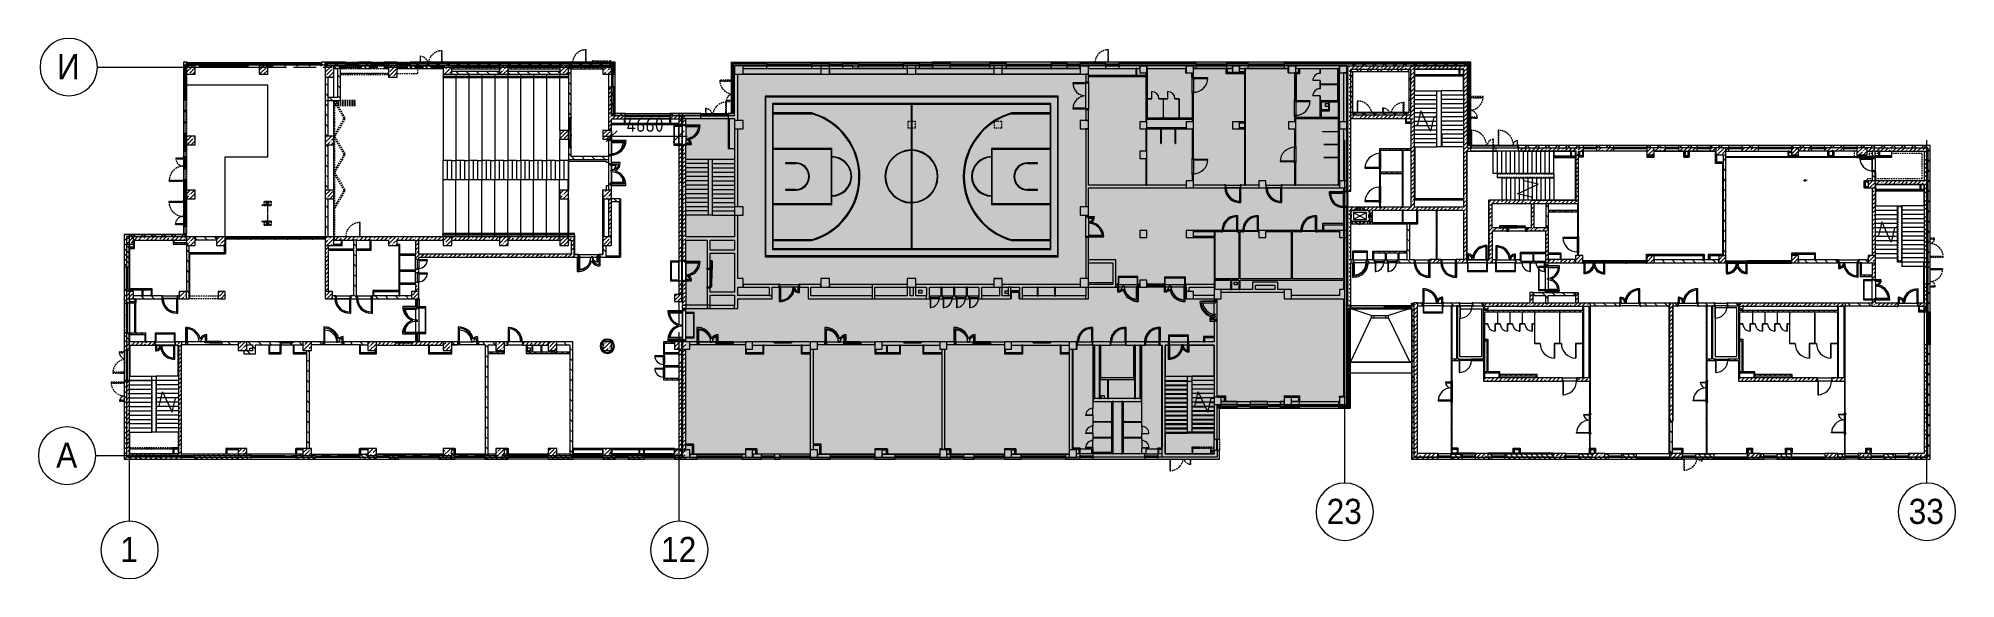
# Model space of a CAD drawing. Header units: millimetres. Extents: x 35092 to 251863, y -8553 to 29549.
# Drawn here: x 118625 to 251863, y -8553 to 29000 of the extents above; entities that cross this region are included whole.
import ezdxf

# ---------------------------------------------------------------- set-up
doc = ezdxf.new("R2010")
doc.units = ezdxf.units.MM
doc.linetypes.add('200_ШТРИХ__ш1_п0_6_', pattern=[160, 100, -60])
doc.linetypes.add('Осевая', pattern=[3175, 635, -476.25, 1587.5, -476.25])
for name, color, linetype, lineweight in [('A-ANNO-DIMS', 7, 'Continuous', 9), ('A-ANNO-DIMS-500', 7, 'Continuous', 9), ('A-DETL-1', 7, 'Continuous', 5), ('A-DETL-MBND-1', 7, '200_ШТРИХ__ш1_п0_6_', 9), ('A-DOOR-6', 7, 'Continuous', 5), ('A-GENM-2', 7, 'Continuous', 5), ('A-GLAZ-2', 7, 'Continuous', 5), ('A-GLAZ-CURT-2', 7, 'Continuous', 5), ('A-GLAZ-CWMG-2', 7, 'Continuous', 5), ('A-ROOF', 7, 'Continuous', 5), ('A-WALL', 7, 'Continuous', 9), ('A-WALL-2', 7, 'Continuous', 5), ('I-WALL-3', 7, 'Continuous', 5), ('M-EQPM-2', 7, 'Continuous', 5), ('S-COLS-1', 7, 'Continuous', 5), ('S-STRS-3', 7, 'Continuous', 5), ('S-STRS-MBND-2', 7, 'Continuous', 5), ('Оси', 7, 'Continuous', 9), ('Оси-1', 7, 'Continuous', 20), ('Оси-2', 7, 'Осевая', 9)]:
    doc.layers.add(name, color=color, linetype=linetype, lineweight=lineweight)
doc.layers.add('A-DETL-GENF-2', color=7, linetype='Continuous', lineweight=9, true_color=0xc0c0c0, transparency=0.4)
for name, color, linetype, lineweight, true_color in [('A-DETL-GENF-3', 7, 'Continuous', 5, 0xaaaaaa), ('A-DETL-GENF-4', 7, 'Continuous', 5, 0xb7b7b7), ('A-DETL-GENF-5', 7, 'Continuous', 5, 0xe2e2e2), ('A-DOOR-2', 7, 'Continuous', 5, 0xaaaaaa), ('A-DOOR-3', 7, 'Continuous', 5, 0xe2e2e2), ('A-DOOR-4', 7, 'Continuous', 5, 0xb7b7b7), ('A-DOOR-5', 7, 'Continuous', 5, 0x737373), ('A-DOOR-FRAM-3', 7, 'Continuous', 5, 0xe2e2e2), ('A-DOOR-FRAM-4', 7, 'Continuous', 5, 0xaaaaaa), ('A-DOOR-FRAM-5', 7, 'Continuous', 5, 0xb7b7b7), ('A-FLOR-1', 7, 'Continuous', 5, 0xaaaaaa), ('A-FLOR-2', 7, 'Continuous', 5, 0xb7b7b7), ('A-GENM-1', 7, 'Continuous', 5, 0x737373), ('A-GENM-3', 7, 'Continuous', 5, 0xe2ddcd), ('A-GLAZ-3', 7, 'Continuous', 5, 0x737373), ('A-GLAZ-CURT-3', 7, 'Continuous', 5, 0x737373), ('A-GLAZ-CWMG-3', 7, 'Continuous', 5, 0x383e42), ('A-GLAZ-CWMG-4', 7, 'Continuous', 5, 0x737373), ('A-WALL-3', 7, 'Continuous', 9, 0x737373), ('A-WALL-4', 7, 'Continuous', 5, 0x737373), ('A-WALL-PATT-1', 7, 'Continuous', 5, 0x787878), ('I-WALL-1', 7, 'Continuous', 5, 0xe7e7e7), ('I-WALL-2', 7, 'Continuous', 9, 0xe7e7e7), ('I-WALL-4', 7, 'Continuous', 5, 0x737373), ('I-WALL-5', 7, 'Continuous', 5, 0x787878), ('S-COLS-2', 7, 'Continuous', 5, 0x737373), ('S-STRS-2', 7, 'Continuous', 5, 0x737373), ('S-STRS-MBND-1', 7, 'Continuous', 5, 0x737373)]:
    doc.layers.add(name, color=color, linetype=linetype, lineweight=lineweight, true_color=true_color)
doc.styles.add('Arial_1', font='arial.ttf', dxfattribs={"width": 0.9, "height": 1750})
doc.styles.add('ISOCPEUR_3', font='isocpeur.ttf', dxfattribs={"width": 0.9, "height": 1000})
doc.dimstyles.new('ISO-2_0_0_9К_Средний_округл2', dxfattribs={"dimscale": 304.8, "dimtxt": 995.981176, "dimasz": 2.46063, "dimexe": 1.968504, "dimexo": 0, "dimgap": 0, "dimtad": 1, "dimdec": 0, "dimrnd": 10, "dimzin": 0, "dimdsep": 46, "dimtxsty": 'ISOCPEUR_3', "dimblk1": 'OBLIQUE', "dimblk2": 'OBLIQUE', "dimsah": 1, "dimcen": 0.09, "dimdle": 1.968504, "dimazin": 0, "dimtfac": 1, "dimtdec": 4, "dimtix": 1, "dimtmove": 0, "dimatfit": 3, "dimfxl": 1, "dimtvp": 1, "dimtolj": 1, "dimtzin": 0, "dimarcsym": 2})
pattern_1 = [(45, (124853, 0), (-353.5534, 353.5534), []), (135, (124853, 0), (-353.5534, -353.5534), [])]
pattern_2 = [(135, (124852.98, 0), (-176.7767, -176.7767), [])]
pattern_3 = [(45, (124853, 0), (-285.1231, 285.1231), []), (45, (125138.1, 0), (-285.1231, 285.1231), [504.031, -100.806, 16.764, -84.042])]
pattern_4 = [(135, (124853, 0), (-353.5534, -353.5534), [])]
pattern_5 = [(45, (124852.98, 0), (-176.7767, 176.7767), [])]
pattern_6 = [(135, (1826.41, 164.685), (-14.14214, -14.14214), []), (225, (1826.41, 164.685), (14.14214, -14.14214), [])]
pattern_7 = [(45, (-296.384, 164.685), (-14.1421, 14.1421), []), (135, (-296.384, 164.685), (-14.1421, -14.1421), [])]
pattern_8 = [(135, (1751.41, 164.685), (-14.14214, -14.14214), []), (225, (1751.41, 164.685), (14.14214, -14.14214), [])]
pattern_9 = [(45, (-371.384, 164.685), (-14.1421, 14.1421), []), (135, (-371.384, 164.685), (-14.1421, -14.1421), [])]
pattern_10 = [(135, (124853, 0), (-377.1708, -377.1708), [533.4, -88.9, 17.78, -88.9]), (135, (124853, 376.94), (-377.1708, -377.1708), []), (50, (124853, 0), (637.6445, -55.7866), [66.675, -733.425]), (355, (124853, 0), (-123.3494, 668.6992), [53.34, -586.74]), (100.451, (124906.1, -4.65), (514.299, 612.908), [56.665, -623.315]), (46.184, (124853, 177.8), (948.7764, -147.1497), [100.012, -1100.137]), (96.636, (124932.05, 165.5), (830.909, 865.997), [84.998, -934.973]), (351.184, (124853, 177.8), (830.918, 865.988), [80.01, -880.11]), (21, (124941.9, 133.35), (530.6506, -357.9283), [66.675, -733.425]), (326, (124941.9, 133.35), (216.308, 644.6585), [53.34, -586.74]), (71.451, (124986.1, 103.5), (746.9596, 286.7243), [56.665, -623.315]), (37.5, (124852.98, 0), (10.81053, 295.9426), [16.764, -562.864, 16.764, -578.866, -588.962]), (37.5, (124852.98, 0), (10.81053, 295.9426), [-1175.258, 16.764, -572.198]), (7.5, (124852.98, 0), (233.86916, 350.63175), [16.764, -322.834, 16.764, -549.529, -224.472]), (7.5, (124852.98, 0), (233.86916, 350.63175), [-905.891, 16.764, -207.708]), (327.5, (124654.74, 0), (474.5678, -20.0513), [16.764, -205.486, 16.764, -676.656, -920.115]), (327.5, (124654.74, 0), (474.5678, -20.0513), [-915.67, 16.764, -903.351]), (317.5, (124565.84, 0), (518.4522, 88.9934), [16.764, -272.161, 16.764, -443.738, -653.415]), (317.5, (124565.84, 0), (518.4522, 88.9934), [-749.427, 16.764, -636.651])]
pattern_11 = [(135, (1751.41, 104.685), (-14.14214, -14.14214), []), (225, (1751.41, 104.685), (14.14214, -14.14214), [])]
pattern_12 = [(45, (-371.384, 104.685), (-14.1421, 14.1421), []), (135, (-371.384, 104.685), (-14.1421, -14.1421), [])]
pattern_13 = [(135, (1826.41, 104.685), (-14.14214, -14.14214), []), (225, (1826.41, 104.685), (14.14214, -14.14214), [])]
pattern_14 = [(45, (-296.384, 104.685), (-14.1421, 14.1421), []), (135, (-296.384, 104.685), (-14.1421, -14.1421), [])]
pattern_15 = [(135, (1751.41, 174.685), (-14.14214, -14.14214), []), (225, (1751.41, 174.685), (14.14214, -14.14214), [])]
pattern_16 = [(45, (-371.384, 174.685), (-14.1421, 14.1421), []), (135, (-371.384, 174.685), (-14.1421, -14.1421), [])]
pattern_17 = [(45, (124853, 0), (-530.33, 530.33), []), (135, (124853, 0), (-530.33, -530.33), [])]

msp = doc.modelspace()

# ---------------------------------------------------------------- texts
at = {"layer": 'Оси', "char_height": 1750, "attachment_point": 1, "style": 'Arial_1'}
for s, insert, width in [('\\fArial|b0|i0|c204|p34|;\\W.9;И', (119919.6, 27905.2), 1948.101), ('\\fArial|b0|i0|c204|p34|;\\W.9;А', (119861.5, 905.2), 1803.797), ('23', (208149.9, -3003), 3030.379), ('33', (248599.9, -3003), 3030.379), ('\\fArial|b0|i0|c204|p34|;\\W.9;1', (124325.4, -5649.6), 1515.189), ('12', (161899.9, -5649.6), 3030.379)]:
    msp.add_mtext(s, dxfattribs=dict(at, insert=insert, width=width))

# ---------------------------------------------------------------- blocks, each defined once
blk = doc.blocks.new('BSC_Колонна _Прямоугольная - 600х600-23286269-2_2_2_птичка')
at = {"layer": 'S-COLS-1'}
h = blk.add_hatch(dxfattribs=at)
h.set_pattern_fill('FP_85', color=256, style=0, pattern_type=2)
h.set_pattern_definition([(45, (-29509.74, -7600), (-285.123, 285.123), []), (45, (-29224.6, -7600), (-285.123, 285.123), [504.031, -100.806, 16.764, -84.042])])
h.paths.add_polyline_path([(300, -300), (300, 300), (-300, 300), (-300, -300)])
for p, q in [((300, 300), (-300, 300)), ((-300, 300), (-300, -300)), ((300, -300), (300, 300)), ((-300, -300), (300, -300))]:
    blk.add_line(p, q, dxfattribs=at)
blk = doc.blocks.new('BSC_Колонна _Прямоугольная - 500х500-23286270-2_2_2_птичка')
at = {"layer": 'S-COLS-1'}
h = blk.add_hatch(dxfattribs=at)
h.set_pattern_fill('FP_86', color=256, style=0, pattern_type=2)
h.set_pattern_definition([(45, (-38790, -7650), (-285.123, 285.123), []), (45, (-38504.88, -7650), (-285.123, 285.123), [504.031, -100.806, 16.764, -84.042])])
h.paths.add_polyline_path([(-250, -250), (-30, -250), (-30, 250), (-250, 250), (-250, -231)])
for p, q in [((-30, 250), (-250, 250)), ((-250, 250), (-250, -250)), ((-250, -250), (-30, -250))]:
    blk.add_line(p, q, dxfattribs=at)
at = {"layer": 'S-COLS-2'}
for p, q in [((250, 250), (-30, 250)), ((250, -250), (250, 250)), ((-30, -250), (250, -250))]:
    blk.add_line(p, q, dxfattribs=at)
blk = doc.blocks.new('BSC_Колонна _Прямоугольная - 500х500-V247-2_2_2_птичка')
at = {"layer": 'S-COLS-2'}
for p, q in [((250, 250), (-250, 250)), ((-250, 250), (-250, -250)), ((250, -250), (250, 250)), ((-250, -250), (250, -250))]:
    blk.add_line(p, q, dxfattribs=at)
blk = doc.blocks.new('BSC_Колонна _Прямоугольная - 600х600-V248-2_2_2_птичка')
at = {"layer": 'S-COLS-1'}
h = blk.add_hatch(dxfattribs=at)
h.set_pattern_fill('FP_87', color=256, style=0, pattern_type=2)
h.set_pattern_definition([(45, (-25860, -200), (-285.123, 285.123), []), (45, (-25574.88, -200), (-285.123, 285.123), [504.031, -100.806, 16.764, -84.042])])
h.paths.add_polyline_path([(300, -300), (300, 300), (-300, 300), (-300, -300)])
for p, q in [((300, 300), (-300, 300)), ((-300, 300), (-300, -300)), ((300, -300), (300, 300)), ((-300, -300), (300, -300))]:
    blk.add_line(p, q, dxfattribs=at)
blk = doc.blocks.new('BSC_Колонна _Прямоугольная - 600х600-V249-2_2_2_птичка')
at = {"layer": 'S-COLS-1'}
h = blk.add_hatch(dxfattribs=at)
h.set_pattern_fill('FP_88', color=256, style=0, pattern_type=2)
h.set_pattern_definition([(45, (-29509.74, -200), (-285.123, 285.123), []), (45, (-29224.6, -200), (-285.123, 285.123), [504.031, -100.806, 16.764, -84.042])])
h.paths.add_polyline_path([(300, -300), (300, 300), (-300, 300), (-300, -300)])
for p, q in [((300, 300), (-300, 300)), ((-300, 300), (-300, -300)), ((300, -300), (300, 300)), ((-300, -300), (300, -300))]:
    blk.add_line(p, q, dxfattribs=at)
blk = doc.blocks.new('BSC_Колонна _Прямоугольная - 500х500-V250-2_2_2_птичка')
at = {"layer": 'S-COLS-1'}
h = blk.add_hatch(dxfattribs=at)
h.set_pattern_fill('FP_89', color=256, style=0, pattern_type=2)
h.set_pattern_definition([(45, (-38790, -150), (-285.123, 285.123), []), (45, (-38504.88, -150), (-285.123, 285.123), [504.031, -100.806, 16.764, -84.042])])
h.paths.add_polyline_path([(-30, -250), (-30, 250), (-250, 250), (-250, -250), (-70, -250)])
for p, q in [((-30, 250), (-250, 250)), ((-250, 250), (-250, -250)), ((-250, -250), (-30, -250))]:
    blk.add_line(p, q, dxfattribs=at)
at = {"layer": 'S-COLS-2'}
for p, q in [((250, 250), (-30, 250)), ((250, -250), (250, 250)), ((-30, -250), (250, -250))]:
    blk.add_line(p, q, dxfattribs=at)
blk = doc.blocks.new('BSC_Колонна _Прямоугольная - 600х600-23205240-2_2_2_птичка')
at = {"layer": 'S-COLS-2'}
for p, q in [((300, 300), (-300, 300)), ((-300, 300), (-300, -300)), ((300, -300), (300, 300)), ((-300, -300), (300, -300))]:
    blk.add_line(p, q, dxfattribs=at)
blk = doc.blocks.new('BSC_Колонна _Прямоугольная - 600х800-24078684-2_2_2_птичка')
at = {"layer": 'S-COLS-1'}
h = blk.add_hatch(dxfattribs=at)
h.set_pattern_fill('FP_90', color=256, style=0, pattern_type=2)
h.set_pattern_definition([(45, (-14010, -26700), (-285.123, 285.123), []), (45, (-13724.88, -26700), (-285.123, 285.123), [504.031, -100.806, 16.764, -84.042])])
h.paths.add_polyline_path([(-300, -400), (300, -400), (300, 400), (-300, 400), (-300, -400)])
for p, q in [((300, 400), (-300, 400)), ((-300, 400), (-300, -400)), ((300, -400), (300, 400)), ((-300, -400), (300, -400))]:
    blk.add_line(p, q, dxfattribs=at)
blk = doc.blocks.new('BSC_Колонна _Прямоугольная - 600х600-V251-2_2_2_птичка')
at = {"layer": 'S-COLS-1'}
h = blk.add_hatch(dxfattribs=at)
h.set_pattern_fill('FP_92', color=256, style=0, pattern_type=2)
h.set_pattern_definition([(45, (-14010, -14900), (-285.123, 285.123), []), (45, (-13724.88, -14900), (-285.123, 285.123), [504.031, -100.806, 16.764, -84.042])])
h.paths.add_polyline_path([(-80, -300), (300, -300), (300, 300), (-300, 300), (-300, -300)])
for p, q in [((300, 300), (-300, 300)), ((-300, 300), (-300, -300)), ((300, -300), (300, 300)), ((-300, -300), (300, -300))]:
    blk.add_line(p, q, dxfattribs=at)
blk = doc.blocks.new('BSC_Колонна _Прямоугольная - 600х600-23295697-2_2_2_птичка')
at = {"layer": 'S-COLS-1'}
h = blk.add_hatch(dxfattribs=at)
h.set_pattern_fill('FP_93', color=256, style=0, pattern_type=2)
h.set_pattern_definition([(45, (-14010, -18150), (-285.123, 285.123), []), (45, (-13724.88, -18150), (-285.123, 285.123), [504.031, -100.806, 16.764, -84.042])])
h.paths.add_polyline_path([(-300, -300), (300, -300), (300, 300), (-300, 300), (-300, -300)])
for p, q in [((300, 300), (-300, 300)), ((-300, 300), (-300, -300)), ((300, -300), (300, 300)), ((-300, -300), (300, -300))]:
    blk.add_line(p, q, dxfattribs=at)
blk = doc.blocks.new('BSC_Колонна _Прямоугольная - 600х600-V252-2_2_2_птичка')
at = {"layer": 'S-COLS-1'}
h = blk.add_hatch(dxfattribs=at)
h.set_pattern_fill('FP_94', color=256, style=0, pattern_type=2)
h.set_pattern_definition([(45, (-14010, -21900), (-285.123, 285.123), []), (45, (-13724.88, -21900), (-285.123, 285.123), [504.031, -100.806, 16.764, -84.042])])
h.paths.add_polyline_path([(-105, -300), (300, -300), (300, 300), (-300, 300), (-300, -300)])
for p, q in [((300, 300), (-300, 300)), ((-300, 300), (-300, -300)), ((300, -300), (300, 300)), ((-300, -300), (300, -300))]:
    blk.add_line(p, q, dxfattribs=at)
blk = doc.blocks.new('BSC_Колонна _Прямоугольная - 600х600-V253-2_2_2_птичка')
at = {"layer": 'S-COLS-1'}
h = blk.add_hatch(dxfattribs=at)
h.set_pattern_fill('FP_95', color=256, style=0, pattern_type=2)
h.set_pattern_definition([(45, (-25860, -7600), (-285.123, 285.123), []), (45, (-25574.88, -7600), (-285.123, 285.123), [504.031, -100.806, 16.764, -84.042])])
h.paths.add_polyline_path([(300, -300), (300, 300), (-300, 300), (-300, -300)])
for p, q in [((300, 300), (-300, 300)), ((-300, 300), (-300, -300)), ((300, -300), (300, 300)), ((-300, -300), (300, -300))]:
    blk.add_line(p, q, dxfattribs=at)
blk = doc.blocks.new('BSC_Колонна _Прямоугольная - 600х600-V254-2_2_2_птичка')
at = {"layer": 'S-COLS-1'}
h = blk.add_hatch(dxfattribs=at)
h.set_pattern_fill('FP_96', color=256, style=0, pattern_type=2)
h.set_pattern_definition([(45, (-26110, -26800), (-285.123, 285.123), []), (45, (-25824.88, -26800), (-285.123, 285.123), [504.031, -100.806, 16.764, -84.042])])
h.paths.add_polyline_path([(300, -300), (300, 300), (-300, 300), (-300, -300)])
for p, q in [((300, 300), (-300, 300)), ((-300, 300), (-300, -300)), ((300, -300), (300, 300)), ((-300, -300), (300, -300))]:
    blk.add_line(p, q, dxfattribs=at)
blk = doc.blocks.new('BSC_Колонна _Прямоугольная - 600х600-V255-2_2_2_птичка')
at = {"layer": 'S-COLS-1'}
h = blk.add_hatch(dxfattribs=at)
h.set_pattern_fill('FP_97', color=256, style=0, pattern_type=2)
h.set_pattern_definition([(45, (-26110, -14900), (-285.123, 285.123), []), (45, (-25824.88, -14900), (-285.123, 285.123), [504.031, -100.806, 16.764, -84.042])])
h.paths.add_polyline_path([(-300, -300), (300, -300), (300, 300), (-300, 300), (-300, 80)])
for p, q in [((300, 300), (-300, 300)), ((-300, 300), (-300, -300)), ((300, -300), (300, 300)), ((-300, -300), (300, -300))]:
    blk.add_line(p, q, dxfattribs=at)
blk = doc.blocks.new('BSC_Колонна _Прямоугольная - 500х500-23287078-2_2_2_птичка')
at = {"layer": 'S-COLS-2'}
for p, q in [((250, 250), (-250, 250)), ((-250, 250), (-250, -250)), ((250, -250), (250, 250)), ((-250, -250), (250, -250))]:
    blk.add_line(p, q, dxfattribs=at)
blk = doc.blocks.new('110_Дверь_СКБ_1Ст_Внутренняя1 - Д-8 950x2100h_охрана-V256-2_2_2_птичка')
at = {"layer": 'A-DOOR-2'}
h = blk.add_hatch(dxfattribs=at)
h.set_pattern_fill('FP_102', color=256, style=0, pattern_type=2)
h.set_pattern_definition(pattern_6)
h.paths.add_polyline_path([(487, 100), (462, 100), (462, -100), (487, -100), (487, 93)])
at = {"layer": 'A-DOOR-3'}
h = blk.add_hatch(color=256, dxfattribs=at)
h.paths.add_polyline_path([(462, 100), (437, 100), (437, 60), (427, 60), (429, 20), (462, 20), (462, 93)])
h.paths.add_polyline_path([(-423, 100), (-438, 100), (-438, 20), (-403, 20), (-403, 60), (-413, 60), (-413, 100)])
at = {"layer": 'A-DOOR-FRAM-3'}
for points in [[(-489, 108), (-493, 108), (-493, 100), (-423, 100), (-423, 108), (-486, 108)], [(-438, 20), (-433, -100), (-423, -100), (-423, 20)], [(437, 950), (397, 950), (397, 100), (437, 100), (437, 755)], [(517, 108), (447, 108), (447, 100), (517, 100)], [(462, 20), (447, 20), (447, -100), (462, -100)], [(-486, -100), (-493, -100), (-493, -108), (-423, -108), (-423, -100), (-468, -100)], [(447, -100), (447, -108), (517, -108), (517, -100), (462, -100)]]:
    blk.add_hatch(color=256, dxfattribs=at).paths.add_polyline_path(points)
at = {"layer": 'A-DOOR-FRAM-4'}
h = blk.add_hatch(dxfattribs=at)
h.set_pattern_fill('FP_103', color=256, style=0, pattern_type=2)
h.set_pattern_definition(pattern_7)
h.paths.add_polyline_path([(-438, 100), (-463, 100), (-463, -100), (-438, -100), (-438, -27)])
at = {"layer": 'A-DOOR-2'}
for p, q in [((437, 950), (397, 950)), ((397, 950), (397, 100)), ((397, 100), (437, 100)), ((437, 100), (437, 950))]:
    blk.add_line(p, q, dxfattribs=at)
blk.add_arc((437, 100), 850, 90, 180, dxfattribs=at)
at = {"layer": 'A-DOOR-FRAM-4'}
for p, q in [((-423, 108), (-493, 108)), ((-493, 108), (-493, 100)), ((-493, 100), (-423, 100)), ((-438, 100), (-463, 100)), ((-463, 100), (-463, -100)), ((-413, 100), (-438, 100)), ((-438, 100), (-438, 20)), ((-438, -100), (-438, 100)), ((-423, 100), (-438, 100)), ((-438, 100), (-438, 99)), ((-438, 99), (-423, 99)), ((-438, 20), (-403, 20)), ((-423, 20), (-438, 20)), ((-438, 20), (-438, -100)), ((-423, 100), (-423, 108)), ((-423, 99), (-423, 100)), ((-423, -100), (-423, 20)), ((-413, 60), (-413, 100)), ((-403, 60), (-413, 60)), ((-403, 20), (-403, 60)), ((437, 60), (427, 60)), ((427, 60), (427, 20)), ((427, 20), (462, 20)), ((437, 100), (437, 60)), ((462, 100), (437, 100)), ((517, 108), (447, 108)), ((447, 108), (447, 100)), ((462, 100), (447, 100)), ((447, 100), (447, 99)), ((447, 100), (517, 100)), ((447, 99), (462, 99)), ((462, 20), (447, 20)), ((447, 20), (447, -100)), ((462, 20), (462, 100)), ((487, 100), (462, 100)), ((462, 100), (462, -100)), ((462, 99), (462, 100)), ((462, -100), (462, 20)), ((487, -100), (487, 100)), ((517, 100), (517, 108)), ((-423, -100), (-493, -100)), ((-493, -100), (-493, -108)), ((-493, -108), (-423, -108)), ((-463, -100), (-438, -100)), ((-438, -100), (-423, -100)), ((-423, -108), (-423, -100)), ((447, -100), (462, -100)), ((517, -100), (447, -100)), ((447, -100), (447, -108)), ((447, -108), (517, -108)), ((462, -100), (487, -100)), ((517, -108), (517, -100))]:
    blk.add_line(p, q, dxfattribs=at)
blk = doc.blocks.new('110_Дверь_СКБ_2Ст - Д-5_п_ Из игровой в коридор-32679362-2_2_2_птичка')
at = {"layer": 'A-DOOR-3'}
h = blk.add_hatch(color=256, dxfattribs=at)
h.paths.add_polyline_path([(652, 30), (712, 30), (712, 110), (662, 107), (662, 60), (652, 60)])
h.paths.add_polyline_path([(-688, 30), (-628, 30), (-628, 60), (-638, 60), (-638, 110), (-688, 107), (-688, 100)])
for points in [[(-588, 110), (-588, 510), (-638, 510), (-638, 110)], [(662, 110), (662, 1010), (612, 1006), (612, 110)], [(712, -110), (712, 30), (698, 30), (698, -110)]]:
    blk.add_hatch(color=256, dxfattribs=at).paths.add_polyline_path(points)
at = {"layer": 'A-DOOR-FRAM-3'}
for points in [[(-688, 110), (-672, 110), (-673, 118), (-742, 118), (-742, 110)], [(-672, -110), (-672, 30), (-688, 30), (-688, -110)], [(768, 110), (768, 118), (698, 118), (701, 110), (738, 110)], [(-691, -118), (-672, -118), (-672, -110), (-742, -112), (-742, -118)], [(738, -118), (768, -118), (768, -110), (698, -112), (698, -118), (732, -118)]]:
    blk.add_hatch(color=256, dxfattribs=at).paths.add_polyline_path(points)
at = {"layer": 'A-DOOR-2'}
for p, q in [((-638, 510), (-638, 110)), ((-588, 510), (-638, 510)), ((-638, 110), (-588, 110)), ((-588, 110), (-588, 510)), ((662, 1010), (612, 1010)), ((612, 1010), (612, 110)), ((612, 110), (662, 110)), ((662, 110), (662, 1010))]:
    blk.add_line(p, q, dxfattribs=at)
for centre, radius, start, end in [((-638, 110), 400, 360, 90), ((662, 110), 900, 90, 180)]:
    blk.add_arc(centre, radius, start, end, dxfattribs=at)
at = {"layer": 'A-DOOR-FRAM-4'}
for p, q in [((-672, 118), (-742, 118)), ((-742, 118), (-742, 110)), ((-742, 110), (-672, 110)), ((-638, 110), (-688, 110)), ((-688, 110), (-688, 30)), ((-688, 30), (-628, 30)), ((-672, 30), (-688, 30)), ((-688, 30), (-688, -110)), ((-672, 110), (-672, 118)), ((-672, -110), (-672, 30)), ((-638, 60), (-638, 110)), ((-628, 60), (-638, 60)), ((-628, 30), (-628, 60)), ((662, 60), (652, 60)), ((652, 60), (652, 30)), ((652, 30), (712, 30)), ((662, 110), (662, 60)), ((712, 110), (662, 110)), ((768, 118), (698, 118)), ((698, 118), (698, 110)), ((698, 110), (768, 110)), ((712, 30), (698, 30)), ((698, 30), (698, -110)), ((712, 30), (712, 110)), ((712, -110), (712, 30)), ((768, 110), (768, 118)), ((-672, -110), (-742, -110)), ((-742, -110), (-742, -118)), ((-742, -118), (-672, -118)), ((-688, -110), (-672, -110)), ((-672, -118), (-672, -110)), ((698, -110), (712, -110)), ((768, -110), (698, -110)), ((698, -110), (698, -118)), ((698, -118), (768, -118)), ((768, -118), (768, -110))]:
    blk.add_line(p, q, dxfattribs=at)
blk = doc.blocks.new('110_Дверь_СКБ_1Ст_Внутренняя1 - Д-4 1100x2100h_су мгн-32375332-2_2_2_птичка')
at = {"layer": 'A-DOOR-2'}
h = blk.add_hatch(dxfattribs=at)
h.set_pattern_fill('FP_40', color=256, style=0, pattern_type=2)
h.set_pattern_definition(pattern_8)
h.paths.add_polyline_path([(537, 100), (537, -100), (562, -100), (562, 100)])
at = {"layer": 'A-DOOR-3'}
h = blk.add_hatch(color=256, dxfattribs=at)
h.paths.add_polyline_path([(537, 100), (512, 100), (512, 60), (502, 60), (502, 20), (537, 20), (537, 30)])
h.paths.add_polyline_path([(-498, 100), (-513, 100), (-513, 20), (-478, 20), (-478, 60), (-488, 60), (-488, 100)])
at = {"layer": 'A-DOOR-FRAM-3'}
for points in [[(-538, 108), (-568, 108), (-563, 100), (-498, 104), (-498, 108), (-537, 108)], [(-513, 20), (-513, -100), (-498, -100), (-498, 20)], [(-448, 1100), (-488, 1095), (-488, 100), (-448, 100), (-448, 1095)], [(592, 108), (522, 108), (522, 100), (592, 101)], [(537, 20), (522, 20), (522, -100), (537, -100)], [(-513, -100), (-568, -100), (-563, -108), (-498, -108), (-498, -100)], [(537, -100), (522, -100), (522, -108), (592, -108), (592, -100), (562, -100)]]:
    blk.add_hatch(color=256, dxfattribs=at).paths.add_polyline_path(points)
at = {"layer": 'A-DOOR-FRAM-4'}
h = blk.add_hatch(dxfattribs=at)
h.set_pattern_fill('FP_41', color=256, style=0, pattern_type=2)
h.set_pattern_definition(pattern_9)
h.paths.add_polyline_path([(-538, 100), (-538, -100), (-513, -100), (-513, 100)])
at = {"layer": 'A-DOOR-2'}
for p, q in [((-488, 1100), (-488, 100)), ((-448, 1100), (-488, 1100)), ((-488, 100), (-448, 100)), ((-448, 100), (-448, 1100))]:
    blk.add_line(p, q, dxfattribs=at)
blk.add_arc((-488, 100), 1000, 360, 90, dxfattribs=at)
at = {"layer": 'A-DOOR-FRAM-4'}
for p, q in [((-498, 108), (-568, 108)), ((-568, 108), (-568, 100)), ((-568, 100), (-498, 100)), ((-513, 100), (-538, 100)), ((-538, 100), (-538, -100)), ((-488, 100), (-513, 100)), ((-513, 100), (-513, 20)), ((-513, -100), (-513, 100)), ((-498, 100), (-513, 100)), ((-513, 100), (-513, 99)), ((-513, 99), (-498, 99)), ((-513, 20), (-478, 20)), ((-498, 20), (-513, 20)), ((-513, 20), (-513, -100)), ((-498, 100), (-498, 108)), ((-498, 99), (-498, 100)), ((-498, -100), (-498, 20)), ((-488, 60), (-488, 100)), ((-478, 60), (-488, 60)), ((-478, 20), (-478, 60)), ((512, 60), (502, 60)), ((502, 60), (502, 20)), ((502, 20), (537, 20)), ((512, 100), (512, 60)), ((537, 100), (512, 100)), ((592, 108), (522, 108)), ((522, 108), (522, 100)), ((537, 100), (522, 100)), ((522, 100), (522, 99)), ((522, 100), (592, 100)), ((522, 99), (537, 99)), ((537, 20), (522, 20)), ((522, 20), (522, -100)), ((537, 20), (537, 100)), ((562, 100), (537, 100)), ((537, 100), (537, -100)), ((537, 99), (537, 100)), ((537, -100), (537, 20)), ((562, -100), (562, 100)), ((592, 100), (592, 108)), ((-498, -100), (-568, -100)), ((-568, -100), (-568, -108)), ((-568, -108), (-498, -108)), ((-538, -100), (-513, -100)), ((-513, -100), (-498, -100)), ((-498, -108), (-498, -100)), ((522, -100), (537, -100)), ((592, -100), (522, -100)), ((522, -100), (522, -108)), ((522, -108), (592, -108)), ((537, -100), (562, -100)), ((592, -108), (592, -100))]:
    blk.add_line(p, q, dxfattribs=at)
blk = doc.blocks.new('120_Окно_СКБ_1Ст - 120_Окно_СКБ_1Ст 900х2500_h_ с форточкой-22876038-2_2_2_птичка')
at = {"layer": 'A-GLAZ-2'}
for p, q in [((-450, -127), (-450, -57)), ((-450, -57), (-380, -57)), ((450, -57), (-450, -57)), ((-380, -127), (-450, -127)), ((-450, -127), (-400, -127)), ((-380, -127), (-400, -127)), ((-400, -127), (-400, -137)), ((-400, -137), (400, -137)), ((400, -137), (-400, -137)), ((-380, -57), (-380, -127)), ((380, -87), (-380, -87)), ((-380, -87), (-380, -127)), ((-330, -137), (-330, -87)), ((-330, -107), (330, -107)), ((330, -117), (-330, -117)), ((330, -137), (330, -87)), ((380, -127), (380, -57)), ((380, -57), (450, -57)), ((380, -127), (380, -87)), ((450, -127), (380, -127)), ((400, -127), (380, -127)), ((400, -127), (450, -127)), ((400, -137), (400, -127)), ((450, -57), (450, -127))]:
    blk.add_line(p, q, dxfattribs=at)
blk = doc.blocks.new('120_Окно_СКБ_1Ст - 120_Окно_СКБ_1Ст 900х2500_h_ с форточкой-22877787-2_2_2_птичка')
at = {"layer": 'A-GLAZ-2'}
for p, q in [((-450, -127), (-450, -57)), ((-450, -57), (-380, -57)), ((450, -57), (-450, -57)), ((-380, -127), (-450, -127)), ((-450, -127), (-400, -127)), ((-380, -127), (-400, -127)), ((-400, -127), (-400, -137)), ((-400, -137), (400, -137)), ((400, -137), (-400, -137)), ((-380, -57), (-380, -127)), ((380, -87), (-380, -87)), ((-380, -87), (-380, -127)), ((-330, -137), (-330, -87)), ((-330, -107), (330, -107)), ((330, -117), (-330, -117)), ((330, -137), (330, -87)), ((380, -127), (380, -57)), ((380, -57), (450, -57)), ((380, -127), (380, -87)), ((450, -127), (380, -127)), ((400, -127), (380, -127)), ((400, -127), (450, -127)), ((400, -137), (400, -127)), ((450, -57), (450, -127))]:
    blk.add_line(p, q, dxfattribs=at)
blk = doc.blocks.new('110_Дверь_СКБ_2Ст_Внутренняя - ДН-7д_л__ ДОО_Дв_1450x2100h_Загрузочная_ Помещение холодильных камер-21737406-2_2_2_птичка')
at = {"layer": 'A-DETL-MBND-1'}
for points in [[(-663, 283), (-663, 600), (-743, 600), (-743, 283)], [(687, 283), (767, 283), (767, 990), (687, 990), (687, 433)]]:
    blk.add_hatch(color=256, dxfattribs=at).paths.add_polyline_path(points)
for p, q in [((-743, 600), (-743, 283)), ((-663, 600), (-743, 600)), ((-663, 283), (-663, 600)), ((767, 990), (687, 990)), ((687, 990), (687, 283)), ((767, 283), (767, 990))]:
    blk.add_line(p, q, dxfattribs=at)
for centre, radius, start, end in [((-743, 40), 560, 26.05405, 90), ((767, 40), 950, 90, 165)]:
    blk.add_arc(centre, radius, start, end, dxfattribs=at)
blk = doc.blocks.new('110_Дверь_СКБ_1Ст_Внутренняя1 - ДН-6д_ ДОО_Дв_1150x2100-24253098-2_2_2_птичка')
at = {"layer": 'A-DETL-MBND-1'}
blk.add_hatch(color=256, dxfattribs=at).paths.add_polyline_path([(-472.5, 283), (-472.5, 1090), (-512.5, 1090), (-512.5, 283)])
for p, q in [((-512.5, 1090), (-512.5, 283)), ((-472.5, 1090), (-512.5, 1090)), ((-472.5, 283), (-472.5, 1090))]:
    blk.add_line(p, q, dxfattribs=at)
blk.add_arc((-512.5, 40), 1050, 13.41257, 90, dxfattribs=at)
blk = doc.blocks.new('Прямоугольный импост - Импост структурный с накладкой - 190мм-22856075-2_2_2_птичка')
at = {"layer": 'A-GLAZ-CWMG-2'}
for p, q in [((0, 190), (-50, 190)), ((-50, 190), (-50, 40)), ((-50, 40), (-40, 40)), ((-40, 0), (-50, 0)), ((-50, 0), (-50, -17)), ((-40, 40), (-40, 0)), ((-10, 0), (-10, 40)), ((-10, 40), (0, 40)), ((0, 0), (-10, 0)), ((0, 40), (0, 190)), ((0, -17), (0, 0)), ((-50, -17), (0, -17))]:
    blk.add_line(p, q, dxfattribs=at)
blk = doc.blocks.new('Прямоугольный импост - Импост структурный с накладкой - 190мм-V257-2_2_2_птичка')
at = {"layer": 'A-GLAZ-CWMG-2'}
for p, q in [((0, 190), (-50, 190)), ((-50, 190), (-50, 40)), ((-50, 40), (-40, 40)), ((-40, 0), (-50, 0)), ((-50, 0), (-50, -17)), ((-40, 40), (-40, 0)), ((-10, 0), (-10, 40)), ((-10, 40), (0, 40)), ((0, 0), (-10, 0)), ((0, 40), (0, 188)), ((0, -17), (0, 0)), ((-50, -17), (0, -17))]:
    blk.add_line(p, q, dxfattribs=at)
blk = doc.blocks.new('DOR_Проход в стене_Прямоугольный - 1050x1150 EI30-23344994-2_2_2_птичка')
at = {"layer": 'A-DOOR-2'}
for p, q in [((525, 100), (-525, 100)), ((525, -100), (-525, -100))]:
    blk.add_line(p, q, dxfattribs=at)
blk = doc.blocks.new('Прямоугольный импост - Импост структурный с накладкой - 190мм-22856805-2_2_2_птичка')
at = {"layer": 'A-GLAZ-CWMG-2'}
for p, q in [((0, 17), (-50, 17)), ((-50, 17), (-50, 0)), ((-50, 0), (-40, 0)), ((-40, 0), (-40, -40)), ((-10, -40), (-10, 0)), ((-10, 0), (0, 0)), ((0, 11), (0, 17)), ((-40, -40), (-50, -40)), ((-50, -40), (-50, -190)), ((-50, -190), (0, -190)), ((0, -40), (-10, -40))]:
    blk.add_line(p, q, dxfattribs=at)
blk = doc.blocks.new('BSC_Колонна _Прямоугольная - 600х600-23205375-2_2_2_птичка')
at = {"layer": 'S-COLS-2'}
for p, q in [((300, 300), (-300, 300)), ((-300, 300), (-300, -300)), ((300, -300), (300, 300)), ((-300, -300), (300, -300))]:
    blk.add_line(p, q, dxfattribs=at)
blk = doc.blocks.new('110_Дверь_СКБ_2Ст - Д-6_л__ ДОО_Дв_1450x2100h_Дверь из раздевальной в коридор-V258-2_2_2_птичка')
at = {"layer": 'A-DOOR-4'}
for p, q in [((-637.5, 450), (-637.5, 100)), ((-587.5, 450), (-637.5, 450)), ((-637.5, 100), (-587.5, 100)), ((-587.5, 100), (-587.5, 450)), ((662.5, 1050), (612.5, 1050)), ((612.5, 1050), (612.5, 100)), ((612.5, 100), (662.5, 100)), ((662.5, 100), (662.5, 1050))]:
    blk.add_line(p, q, dxfattribs=at)
for centre, radius, start, end in [((-637.5, 100), 350, 360, 90), ((662.5, 100), 950, 90, 180)]:
    blk.add_arc(centre, radius, start, end, dxfattribs=at)
at = {"layer": 'A-DOOR-FRAM-5'}
for p, q in [((-672.5, 108), (-742.5, 108)), ((-742.5, 108), (-742.5, 100)), ((-742.5, 100), (-672.5, 100)), ((-687.5, 100), (-712.5, 100)), ((-712.5, 100), (-712.5, -100)), ((-637.5, 100), (-687.5, 100)), ((-687.5, 100), (-687.5, 20)), ((-687.5, -100), (-687.5, 100)), ((-687.5, 20), (-627.5, 20)), ((-672.5, 20), (-687.5, 20)), ((-687.5, 20), (-687.5, -100)), ((-672.5, 100), (-672.5, 108)), ((-672.5, -100), (-672.5, 20)), ((-637.5, 50), (-637.5, 100)), ((-627.5, 50), (-637.5, 50)), ((-627.5, 20), (-627.5, 50)), ((662.5, 50), (652.5, 50)), ((652.5, 50), (652.5, 20)), ((652.5, 20), (712.5, 20)), ((662.5, 100), (662.5, 50)), ((712.5, 100), (662.5, 100)), ((767.5, 108), (697.5, 108)), ((697.5, 108), (697.5, 100)), ((697.5, 100), (767.5, 100)), ((712.5, 20), (697.5, 20)), ((697.5, 20), (697.5, -100)), ((712.5, 20), (712.5, 100)), ((737.5, 100), (712.5, 100)), ((712.5, 100), (712.5, -100)), ((712.5, -100), (712.5, 20)), ((737.5, -100), (737.5, 100)), ((767.5, 100), (767.5, 108)), ((-672.5, -100), (-742.5, -100)), ((-742.5, -100), (-742.5, -108)), ((-742.5, -108), (-672.5, -108)), ((-712.5, -100), (-687.5, -100)), ((-687.5, -100), (-672.5, -100)), ((-672.5, -108), (-672.5, -100)), ((697.5, -100), (712.5, -100)), ((767.5, -100), (697.5, -100)), ((697.5, -100), (697.5, -108)), ((697.5, -108), (767.5, -108)), ((712.5, -100), (737.5, -100)), ((767.5, -108), (767.5, -100))]:
    blk.add_line(p, q, dxfattribs=at)
blk = doc.blocks.new('Системная панель - Стекло - 40мм-22858580-2_2_2_птичка')
at = {"layer": 'A-GLAZ-CURT-2'}
for p, q in [((372.5, 40), (-372.5, 40)), ((-372.5, 40), (-372.5, 0)), ((-372.5, 0), (372.5, 0)), ((372.5, 0), (372.5, 40))]:
    blk.add_line(p, q, dxfattribs=at)
blk = doc.blocks.new('Системная панель - Стекло - 40мм-22858442-2_2_2_птичка')
at = {"layer": 'A-GLAZ-CURT-2'}
h = blk.add_hatch(dxfattribs=at)
h.set_pattern_fill('FP_104', color=256, style=0, pattern_type=2)
h.set_pattern_definition([(135, (19050.1, -4371.1), (-1414.21, -1414.21), [1000, -3000]), (135, (19550.1, -5371.1), (-1414.21, -1414.21), [3000, -1000]), (135, (20050.1, -3371.1), (-1414.21, -1414.21), [1000, -3000])])
h.paths.add_polyline_path([(385, 40), (-385, 40), (-385, 0), (385, 0)])
for p, q in [((385, 40), (-385, 40)), ((-385, 40), (-385, 0)), ((-385, 0), (385, 0)), ((385, 0), (385, 40))]:
    blk.add_line(p, q, dxfattribs=at)
blk = doc.blocks.new('Системная панель - Стекло - 40мм-V259-2_2_2_птичка')
at = {"layer": 'A-GLAZ-CURT-2'}
for p, q in [((385, 40), (-385, 40)), ((-385, 40), (-385, 0)), ((-385, 0), (385, 0)), ((385, 0), (385, 40))]:
    blk.add_line(p, q, dxfattribs=at)
blk = doc.blocks.new('Системная панель - Стекло - 40мм-23190197-2_2_2_птичка')
at = {"layer": 'A-GLAZ-CURT-2'}
for p, q in [((269, 40), (-269, 40)), ((-269, 40), (-269, 0)), ((-269, 0), (269, 0)), ((269, 0), (269, 40))]:
    blk.add_line(p, q, dxfattribs=at)
blk = doc.blocks.new('Прямоугольный импост - Импост структурный с накладкой - 190мм-22858300-2_2_2_птичка')
at = {"layer": 'A-GLAZ-CWMG-2'}
for p, q in [((-50, 0), (-50, 17)), ((-50, 17), (0, 17)), ((-40, 0), (-50, 0)), ((-40, -40), (-40, 0)), ((0, 0), (-10, 0)), ((-10, 0), (-10, -40)), ((0, 17), (0, 0)), ((-50, -190), (-50, -40)), ((-50, -40), (-40, -40)), ((0, -190), (-50, -190)), ((-10, -40), (0, -40)), ((0, -40), (0, -190))]:
    blk.add_line(p, q, dxfattribs=at)
blk = doc.blocks.new('Прямоугольный импост - Импост структурный с накладкой - 190мм-22856798-2_2_2_птичка')
at = {"layer": 'A-GLAZ-CWMG-2'}
for p, q in [((-25, 0), (-25, 17)), ((-25, 17), (25, 17)), ((-15, 0), (-25, 0)), ((-15, -40), (-15, 0)), ((25, 0), (15, 0)), ((15, 0), (15, -40)), ((25, 17), (25, 0)), ((-25, -190), (-25, -40)), ((-25, -40), (-15, -40)), ((25, -190), (-25, -190)), ((15, -40), (25, -40)), ((25, -40), (25, -190))]:
    blk.add_line(p, q, dxfattribs=at)
blk = doc.blocks.new('Прямоугольный импост - Импост структурный с накладкой - 190мм-23186008-2_2_2_птичка')
at = {"layer": 'A-GLAZ-CWMG-3'}
for points in [[(3861, 19975), (3871, 19975), (3871, 20725), (3854, 20725), (3854, 19975)], [(4061, 19975), (4060, 20725), (3911, 20725), (3911, 19975), (4060, 19975)]]:
    blk.add_hatch(color=256, dxfattribs=at).paths.add_polyline_path(points)
at = {"layer": 'A-GLAZ-CWMG-2'}
for p, q in [((3854, 20725), (3854, 19975)), ((4061, 20725), (4061, 19975)), ((3871, 19975), (3854, 19975)), ((4061, 19975), (4031, 19975))]:
    blk.add_line(p, q, dxfattribs=at)
blk = doc.blocks.new('Прямоугольный импост - Импост структурный с накладкой - 160мм-22858437-2_2_2_птичка')
at = {"layer": 'A-GLAZ-CWMG-2'}
for p, q in [((3854, 23925), (3854, 23175)), ((4011, 23925), (4011, 23175))]:
    blk.add_line(p, q, dxfattribs=at)
blk = doc.blocks.new('Системная панель - Стекло - 40мм-V260-2_2_2_птичка')
at = {"layer": 'A-GLAZ-CURT-2'}
for p, q in [((385, 40), (-385, 40)), ((-385, 40), (-385, 0)), ((-385, 0), (385, 0)), ((385, 0), (385, 40))]:
    blk.add_line(p, q, dxfattribs=at)
blk = doc.blocks.new('Системная панель - Стекло - 40мм-V261-2_2_2_птичка')
at = {"layer": 'A-GLAZ-CURT-2'}
h = blk.add_hatch(dxfattribs=at)
h.set_pattern_fill('FP_105', color=256, style=0, pattern_type=2)
h.set_pattern_definition([(135, (23850.1, -4371.1), (-1414.21, -1414.21), [1000, -3000]), (135, (24350.1, -5371.1), (-1414.21, -1414.21), [3000, -1000]), (135, (24850.1, -3371.1), (-1414.21, -1414.21), [1000, -3000])])
h.paths.add_polyline_path([(385, 40), (-385, 40), (-385, 0), (385, 0)])
for p, q in [((385, 40), (-385, 40)), ((-385, 40), (-385, 0)), ((-385, 0), (385, 0)), ((385, 0), (385, 40))]:
    blk.add_line(p, q, dxfattribs=at)
blk = doc.blocks.new('Прямоугольный импост - Импост структурный с накладкой - 160мм-23190189-2_2_2_птичка')
at = {"layer": 'A-GLAZ-CWMG-2'}
for p, q in [((3854, 15925), (3871, 15925)), ((3854, 15925), (3854, 15408)), ((4011, 15925), (4011, 15408))]:
    blk.add_line(p, q, dxfattribs=at)
blk = doc.blocks.new('Системная панель - Стекло - 40мм-22856069-2_2_2_птичка')
at = {"layer": 'A-GLAZ-CURT-2'}
for p, q in [((397.5, 0), (-397.5, 0)), ((-397.5, 0), (-397.5, -40)), ((397.5, -40), (397.5, 0)), ((-397.5, -40), (397.5, -40))]:
    blk.add_line(p, q, dxfattribs=at)
blk = doc.blocks.new('Системная панель - Стекло - 40мм-22856070-2_2_2_птичка')
at = {"layer": 'A-GLAZ-CURT-2'}
h = blk.add_hatch(dxfattribs=at)
h.set_pattern_fill('FP_106', color=256, style=0, pattern_type=2)
h.set_pattern_definition([(45, (-9285, -26790), (-1414.21, 1414.21), [1000, -3000]), (45, (-10285, -27290), (-1414.21, 1414.21), [3000, -1000]), (45, (-8285, -27790), (-1414.21, 1414.21), [1000, -3000])])
h.paths.add_polyline_path([(-410, -40), (410, -40), (410, 0), (-410, 0)])
for p, q in [((410, 0), (-410, 0)), ((-410, 0), (-410, -40)), ((-410, -40), (410, -40)), ((410, -40), (410, 0))]:
    blk.add_line(p, q, dxfattribs=at)
blk = doc.blocks.new('Системная панель - Стекло - 40мм-V262-2_2_2_птичка')
at = {"layer": 'A-GLAZ-CURT-2'}
for p, q in [((410, 0), (-410, 0)), ((-410, 0), (-410, -40)), ((-410, -40), (410, -40)), ((410, -40), (410, 0))]:
    blk.add_line(p, q, dxfattribs=at)
blk = doc.blocks.new('Системная панель - Стекло - 40мм-22856305-2_2_2_птичка')
at = {"layer": 'A-GLAZ-CURT-2'}
h = blk.add_hatch(dxfattribs=at)
h.set_pattern_fill('FP_107', color=256, style=0, pattern_type=2)
h.set_pattern_definition([(45, (-11835.1, -26790), (-1414.21, 1414.21), [1000, -3000]), (45, (-12835.1, -27290), (-1414.21, 1414.21), [3000, -1000]), (45, (-10835.1, -27790), (-1414.21, 1414.21), [1000, -3000])])
h.paths.add_polyline_path([(410, -40), (410, 0), (-410, 0), (-410, -40), (400, -40)])
for p, q in [((410, 0), (-410, 0)), ((-410, 0), (-410, -40)), ((-410, -40), (410, -40)), ((410, -40), (410, 0))]:
    blk.add_line(p, q, dxfattribs=at)
blk = doc.blocks.new('Системная панель - Стекло - 40мм-V263-2_2_2_птичка')
at = {"layer": 'A-GLAZ-CURT-2'}
for p, q in [((410, 0), (-410, 0)), ((-410, 0), (-410, -40)), ((-410, -40), (410, -40)), ((410, -40), (410, 0))]:
    blk.add_line(p, q, dxfattribs=at)
blk = doc.blocks.new('Системная панель - Стекло - 40мм-V264-2_2_2_птичка')
at = {"layer": 'A-GLAZ-CURT-2'}
for p, q in [((397.5, 0), (-397.5, 0)), ((-397.5, 0), (-397.5, -40)), ((397.5, -40), (397.5, 0)), ((-397.5, -40), (397.5, -40))]:
    blk.add_line(p, q, dxfattribs=at)
blk = doc.blocks.new('Прямоугольный импост - Импост структурный с накладкой - 190мм-22856073-2_2_2_птичка')
at = {"layer": 'A-GLAZ-CWMG-2'}
for p, q in [((-50, 40), (-50, 190)), ((-50, 190), (0, 190)), ((-40, 40), (-50, 40)), ((-50, -17), (-50, 0)), ((-50, 0), (-40, 0)), ((-40, 0), (-40, 40)), ((-10, 40), (-10, 0)), ((0, 40), (-10, 40)), ((-10, 0), (0, 0)), ((0, 190), (0, 40)), ((0, 0), (0, -17)), ((0, -17), (-50, -17))]:
    blk.add_line(p, q, dxfattribs=at)
blk = doc.blocks.new('Прямоугольный импост - Импост структурный с накладкой - 160мм-22794259-2_2_2_птичка')
at = {"layer": 'A-GLAZ-CWMG-2'}
for p, q in [((4160, 27307), (4935, 27307)), ((4160, 27150), (4935, 27150))]:
    blk.add_line(p, q, dxfattribs=at)
blk = doc.blocks.new('Прямоугольный импост - Импост структурный с накладкой - 160мм-20149070-2_2_2_птичка')
at = {"layer": 'A-GLAZ-CWMG-2'}
for p, q in [((8385, 27307), (9185, 27307)), ((8385, 27150), (9185, 27150))]:
    blk.add_line(p, q, dxfattribs=at)
blk = doc.blocks.new('Прямоугольный импост - Импост структурный с накладкой - 160мм-22794460-2_2_2_птичка')
at = {"layer": 'A-GLAZ-CWMG-2'}
for p, q in [((10935, 27307), (11285, 27307)), ((10935, 27150), (11285, 27150))]:
    blk.add_line(p, q, dxfattribs=at)
blk = doc.blocks.new('Прямоугольный импост - Импост структурный с накладкой - 160мм-22794342-2_2_2_птичка')
at = {"layer": 'A-GLAZ-CWMG-2'}
for p, q in [((11285, 27307), (11735, 27307)), ((11285, 27150), (11735, 27150))]:
    blk.add_line(p, q, dxfattribs=at)
blk = doc.blocks.new('Прямоугольный импост - Импост структурный с накладкой - 190мм-22856065-2_2_2_птичка')
at = {"layer": 'A-GLAZ-CWMG-2'}
for p, q in [((-25, 40), (-25, 190)), ((-25, 190), (25, 190)), ((-15, 40), (-25, 40)), ((-25, -17), (-25, 0)), ((-25, 0), (-15, 0)), ((-15, 0), (-15, 40)), ((15, 40), (15, 0)), ((25, 40), (15, 40)), ((15, 0), (25, 0)), ((25, 190), (25, 40)), ((25, 0), (25, -17)), ((25, -17), (-25, -17))]:
    blk.add_line(p, q, dxfattribs=at)
blk = doc.blocks.new('Прямоугольный импост - Импост структурный с накладкой - 190мм-V265-2_2_2_птичка')
at = {"layer": 'A-GLAZ-CWMG-2'}
for p, q in [((-50, 190), (-50, 40)), ((-50, 40), (-40, 40)), ((-40, 0), (-50, 0)), ((-50, 0), (-50, -17)), ((-40, 40), (-40, 0)), ((-10, 0), (-10, 40)), ((-10, 40), (0, 40)), ((0, 0), (-10, 0)), ((0, 40), (0, 190)), ((0, -17), (0, 0)), ((-50, -17), (0, -17))]:
    blk.add_line(p, q, dxfattribs=at)
blk = doc.blocks.new('BSC_Колонна _Прямоугольная - 600х600-V266-2_2_2_птичка')
at = {"layer": 'S-COLS-1'}
h = blk.add_hatch(dxfattribs=at)
h.set_pattern_fill('FP_108', color=256, style=0, pattern_type=2)
h.set_pattern_definition([(45, (-33310, -7600), (-285.123, 285.123), []), (45, (-33024.88, -7600), (-285.123, 285.123), [504.031, -100.806, 16.764, -84.042])])
h.paths.add_polyline_path([(-270, -300), (300, -300), (300, 300), (-300, 300), (-300, -300)])
for p, q in [((300, 300), (-300, 300)), ((-300, 300), (-300, -300)), ((300, -300), (300, 300)), ((-300, -300), (300, -300))]:
    blk.add_line(p, q, dxfattribs=at)
blk = doc.blocks.new('BSC_Колонна _Прямоугольная - 600х600-V267-2_2_2_птичка')
at = {"layer": 'S-COLS-1'}
h = blk.add_hatch(dxfattribs=at)
h.set_pattern_fill('FP_109', color=256, style=0, pattern_type=2)
h.set_pattern_definition([(45, (-33310, -200), (-285.123, 285.123), []), (45, (-33024.88, -200), (-285.123, 285.123), [504.031, -100.806, 16.764, -84.042])])
h.paths.add_polyline_path([(300, -300), (300, 300), (-300, 300), (-300, -300), (187, -300)])
for p, q in [((300, 300), (-300, 300)), ((-300, 300), (-300, -300)), ((300, -300), (300, 300)), ((-300, -300), (300, -300))]:
    blk.add_line(p, q, dxfattribs=at)
blk = doc.blocks.new('Системная панель - Стекло - 40мм-V268-2_2_2_птичка')
at = {"layer": 'A-GLAZ-CURT-2'}
h = blk.add_hatch(dxfattribs=at)
h.set_pattern_fill('FP_110', color=256, style=0, pattern_type=2)
h.set_pattern_definition([(45, (-17860.3, -26790), (-1414.21, 1414.21), [1000, -3000]), (45, (-18860.3, -27290), (-1414.21, 1414.21), [3000, -1000]), (45, (-16860.3, -27790), (-1414.21, 1414.21), [1000, -3000])])
h.paths.add_polyline_path([(410, -40), (410, 0), (-410, 0), (-410, -40), (400, -40)])
for p, q in [((410, 0), (-410, 0)), ((-410, 0), (-410, -40)), ((-410, -40), (410, -40)), ((410, -40), (410, 0))]:
    blk.add_line(p, q, dxfattribs=at)
blk = doc.blocks.new('Системная панель - Стекло - 40мм-V269-2_2_2_птичка')
at = {"layer": 'A-GLAZ-CURT-2'}
for p, q in [((410, 0), (-410, 0)), ((-410, 0), (-410, -40)), ((-410, -40), (410, -40)), ((410, -40), (410, 0))]:
    blk.add_line(p, q, dxfattribs=at)
blk = doc.blocks.new('120_Окно_СКБ_2Ст - 120_Окно_СКБ_2Ст 2100х2400 _мал створка справа_-22446225-2_2_2_птичка')
at = {"layer": 'A-GLAZ-2'}
for p, q in [((-1050, -127), (-1050, -57)), ((-1050, -57), (-980, -57)), ((1050, -57), (-1050, -57)), ((-980, -127), (-1050, -127)), ((-1050, -127), (-1000, -127)), ((-980, -127), (-1000, -127)), ((-1000, -127), (-1000, -137)), ((-1000, -137), (170, -137)), ((170, -137), (-1000, -137)), ((-980, -57), (-980, -127)), ((150, -87), (-980, -87)), ((-980, -87), (-980, -127)), ((-930, -137), (-930, -87)), ((-930, -107), (100, -107)), ((100, -117), (-930, -117)), ((100, -137), (100, -87)), ((150, -127), (150, -57)), ((150, -57), (220, -57)), ((150, -127), (150, -87)), ((220, -127), (150, -127)), ((170, -127), (150, -127)), ((170, -127), (200, -127)), ((170, -137), (170, -127)), ((220, -127), (200, -127)), ((200, -127), (200, -137)), ((200, -137), (1000, -137)), ((1000, -137), (200, -137)), ((220, -57), (220, -127)), ((980, -87), (220, -87)), ((220, -87), (220, -127)), ((270, -137), (270, -87)), ((270, -107), (930, -107)), ((930, -117), (270, -117)), ((930, -137), (930, -87)), ((980, -127), (980, -57)), ((980, -57), (1050, -57)), ((980, -127), (980, -87)), ((1050, -127), (980, -127)), ((1000, -127), (980, -127)), ((1000, -127), (1050, -127)), ((1000, -137), (1000, -127)), ((1050, -57), (1050, -127))]:
    blk.add_line(p, q, dxfattribs=at)
blk = doc.blocks.new('120_Окно_СКБ_1Ст - 120_Окно_СКБ_1Ст 900х2500_h_-22445987-2_2_2_птичка')
at = {"layer": 'A-GLAZ-3'}
for p, q in [((-450, -127), (-450, -57)), ((-450, -57), (-380, -57)), ((450, -57), (-450, -57)), ((-380, -127), (-450, -127)), ((-450, -127), (-400, -127)), ((-380, -127), (-400, -127)), ((-400, -127), (-400, -137)), ((-400, -137), (400, -137)), ((400, -137), (-400, -137)), ((-380, -57), (-380, -127)), ((380, -87), (-380, -87)), ((-380, -87), (-380, -127)), ((-330, -137), (-330, -87)), ((-330, -107), (330, -107)), ((330, -117), (-330, -117)), ((330, -137), (330, -87)), ((380, -127), (380, -57)), ((380, -57), (450, -57)), ((380, -127), (380, -87)), ((450, -127), (380, -127)), ((400, -127), (380, -127)), ((400, -127), (450, -127)), ((400, -137), (400, -127)), ((450, -57), (450, -127))]:
    blk.add_line(p, q, dxfattribs=at)
blk = doc.blocks.new('120_Окно_СКБ_2Ст - 120_Окно_СКБ_2Ст 3100х2500 _мал_створка слева_-22446080-2_2_2_птичка')
at = {"layer": 'A-GLAZ-3'}
for p, q in [((-1550, -127), (-1550, -57)), ((-1550, -57), (-1480, -57)), ((1550, -57), (-1550, -57)), ((-1480, -127), (-1550, -127)), ((-1550, -127), (-1500, -127)), ((-1480, -127), (-1500, -127)), ((-1500, -127), (-1500, -137)), ((-1500, -137), (670, -137)), ((670, -137), (-1500, -137)), ((-1480, -57), (-1480, -127)), ((650, -87), (-1480, -87)), ((-1480, -87), (-1480, -127)), ((-1430, -137), (-1430, -87)), ((-1430, -107), (600, -107)), ((600, -117), (-1430, -117)), ((600, -137), (600, -87)), ((650, -127), (650, -57)), ((650, -57), (720, -57)), ((650, -127), (650, -87)), ((720, -127), (650, -127)), ((670, -127), (650, -127)), ((670, -127), (700, -127)), ((670, -137), (670, -127)), ((720, -127), (700, -127)), ((700, -127), (700, -137)), ((700, -137), (1500, -137)), ((1500, -137), (700, -137)), ((720, -57), (720, -127)), ((1480, -87), (720, -87)), ((720, -87), (720, -127)), ((770, -137), (770, -87)), ((770, -107), (1430, -107)), ((1430, -117), (770, -117)), ((1430, -137), (1430, -87)), ((1480, -127), (1480, -57)), ((1480, -57), (1550, -57)), ((1480, -127), (1480, -87)), ((1550, -127), (1480, -127)), ((1500, -127), (1480, -127)), ((1500, -127), (1550, -127)), ((1500, -137), (1500, -127)), ((1550, -57), (1550, -127))]:
    blk.add_line(p, q, dxfattribs=at)
blk = doc.blocks.new('120_Окно_СКБ_1Ст - 120_Окно_СКБ_1Ст 900х2500_h_-20664874-2_2_2_птичка')
at = {"layer": 'A-GLAZ-3'}
for p, q in [((-450, -127), (-450, -57)), ((-450, -57), (-380, -57)), ((450, -57), (-450, -57)), ((-380, -127), (-450, -127)), ((-450, -127), (-400, -127)), ((-380, -127), (-400, -127)), ((-400, -127), (-400, -137)), ((-400, -137), (400, -137)), ((400, -137), (-400, -137)), ((-380, -57), (-380, -127)), ((380, -87), (-380, -87)), ((-380, -87), (-380, -127)), ((-330, -137), (-330, -87)), ((-330, -107), (330, -107)), ((330, -117), (-330, -117)), ((330, -137), (330, -87)), ((380, -127), (380, -57)), ((380, -57), (450, -57)), ((380, -127), (380, -87)), ((450, -127), (380, -127)), ((400, -127), (380, -127)), ((400, -127), (450, -127)), ((400, -137), (400, -127)), ((450, -57), (450, -127))]:
    blk.add_line(p, q, dxfattribs=at)
blk = doc.blocks.new('120_Окно_СКБ_2Ст - 120_Окно_СКБ_2Ст 2100х2500 _мал створка СЛЕВА_-22446485-2_2_2_птичка')
at = {"layer": 'A-GLAZ-3'}
for p, q in [((-1050, -127), (-1050, -57)), ((-1050, -57), (-980, -57)), ((1050, -57), (-1050, -57)), ((-980, -127), (-1050, -127)), ((-1050, -127), (-1000, -127)), ((-980, -127), (-1000, -127)), ((-1000, -127), (-1000, -137)), ((-1000, -137), (-200, -137)), ((-200, -137), (-1000, -137)), ((-980, -57), (-980, -127)), ((-220, -87), (-980, -87)), ((-980, -87), (-980, -127)), ((-930, -137), (-930, -87)), ((-930, -107), (-270, -107)), ((-270, -117), (-930, -117)), ((-270, -137), (-270, -87)), ((-220, -127), (-220, -57)), ((-220, -57), (-150, -57)), ((-220, -127), (-220, -87)), ((-150, -127), (-220, -127)), ((-200, -127), (-220, -127)), ((-200, -127), (-174, -127)), ((-200, -137), (-200, -127)), ((-150, -127), (-170, -127)), ((-170, -127), (-170, -137)), ((-170, -137), (1000, -137)), ((1000, -137), (-170, -137)), ((-150, -57), (-150, -127)), ((980, -87), (-150, -87)), ((-150, -87), (-150, -127)), ((-100, -137), (-100, -87)), ((-100, -107), (930, -107)), ((930, -117), (-100, -117)), ((930, -137), (930, -87)), ((980, -127), (980, -57)), ((980, -57), (1050, -57)), ((980, -127), (980, -87)), ((1050, -127), (980, -127)), ((1000, -127), (980, -127)), ((1000, -127), (1050, -127)), ((1000, -137), (1000, -127)), ((1050, -57), (1050, -127))]:
    blk.add_line(p, q, dxfattribs=at)
blk = doc.blocks.new('120_Окно_СКБ_2Ст - 120_Окно_СКБ_2Ст 3100х2500 _мал_ створка слева-2_-22446420-2_2_2_птичка')
at = {"layer": 'A-GLAZ-3'}
for p, q in [((-1550, -127), (-1550, -57)), ((-1550, -57), (-1480, -57)), ((1550, -57), (-1550, -57)), ((-1480, -127), (-1550, -127)), ((-1550, -127), (-1500, -127)), ((-1480, -127), (-1500, -127)), ((-1500, -127), (-1500, -137)), ((-1500, -137), (-700, -137)), ((-700, -137), (-1500, -137)), ((-1480, -57), (-1480, -127)), ((-720, -87), (-1480, -87)), ((-1480, -87), (-1480, -127)), ((-1430, -137), (-1430, -87)), ((-1430, -107), (-770, -107)), ((-770, -117), (-1430, -117)), ((-770, -137), (-770, -87)), ((-720, -127), (-720, -57)), ((-720, -57), (-650, -57)), ((-720, -127), (-720, -87)), ((-650, -127), (-720, -127)), ((-700, -127), (-720, -127)), ((-700, -127), (-670, -127)), ((-700, -137), (-700, -127)), ((-650, -127), (-670, -127)), ((-670, -127), (-670, -137)), ((-670, -137), (1500, -137)), ((1500, -137), (-670, -137)), ((-650, -57), (-650, -127)), ((1480, -87), (-650, -87)), ((-650, -87), (-650, -127)), ((-600, -137), (-600, -87)), ((-600, -107), (1430, -107)), ((1430, -117), (-600, -117)), ((1430, -137), (1430, -87)), ((1480, -127), (1480, -57)), ((1480, -57), (1550, -57)), ((1480, -127), (1480, -87)), ((1550, -127), (1480, -127)), ((1500, -127), (1480, -127)), ((1500, -127), (1550, -127)), ((1500, -137), (1500, -127)), ((1550, -57), (1550, -127))]:
    blk.add_line(p, q, dxfattribs=at)
blk = doc.blocks.new('120_Окно_СКБ_2Ст - 120_Окно_СКБ_2Ст 2100х2400 _мал створка справа_-V270-2_2_2_птичка')
at = {"layer": 'A-GLAZ-2'}
for p, q in [((-1050, -127), (-1050, -57)), ((-1050, -57), (-980, -57)), ((1050, -57), (-1050, -57)), ((-980, -127), (-1050, -127)), ((-1050, -127), (-1000, -127)), ((-980, -127), (-1000, -127)), ((-1000, -127), (-1000, -137)), ((-1000, -137), (170, -137)), ((170, -137), (-1000, -137)), ((-980, -57), (-980, -127)), ((150, -87), (-980, -87)), ((-980, -87), (-980, -127)), ((-930, -137), (-930, -87)), ((-930, -107), (100, -107)), ((100, -117), (-930, -117)), ((100, -137), (100, -87)), ((150, -127), (150, -57)), ((150, -57), (220, -57)), ((150, -127), (150, -87)), ((220, -127), (150, -127)), ((170, -127), (150, -127)), ((170, -127), (200, -127)), ((170, -137), (170, -127)), ((220, -127), (200, -127)), ((200, -127), (200, -137)), ((200, -137), (1000, -137)), ((1000, -137), (200, -137)), ((220, -57), (220, -127)), ((980, -87), (220, -87)), ((220, -87), (220, -127)), ((270, -137), (270, -87)), ((270, -107), (930, -107)), ((930, -117), (270, -117)), ((930, -137), (930, -87)), ((980, -127), (980, -57)), ((980, -57), (1050, -57)), ((980, -127), (980, -87)), ((1050, -127), (980, -127)), ((1000, -127), (980, -127)), ((1000, -127), (1050, -127)), ((1000, -137), (1000, -127)), ((1050, -57), (1050, -127))]:
    blk.add_line(p, q, dxfattribs=at)
blk = doc.blocks.new('120_Окно_СКБ_2Ст - 120_Окно_СКБ_2Ст 3100х2500 _мал_ створка слева-2_-V271-2_2_2_птичка')
at = {"layer": 'A-GLAZ-3'}
for p, q in [((-1550, -127), (-1550, -57)), ((-1550, -57), (-1480, -57)), ((1550, -57), (-1550, -57)), ((-1480, -127), (-1550, -127)), ((-1550, -127), (-1500, -127)), ((-1480, -127), (-1500, -127)), ((-1500, -127), (-1500, -137)), ((-1500, -137), (-700, -137)), ((-700, -137), (-1500, -137)), ((-1480, -57), (-1480, -127)), ((-720, -87), (-1480, -87)), ((-1480, -87), (-1480, -127)), ((-1430, -137), (-1430, -87)), ((-1430, -107), (-770, -107)), ((-770, -117), (-1430, -117)), ((-770, -137), (-770, -87)), ((-720, -127), (-720, -57)), ((-720, -57), (-650, -57)), ((-720, -127), (-720, -87)), ((-650, -127), (-720, -127)), ((-700, -127), (-720, -127)), ((-700, -127), (-670, -127)), ((-700, -137), (-700, -127)), ((-650, -127), (-670, -127)), ((-670, -127), (-670, -137)), ((-670, -137), (1500, -137)), ((1500, -137), (-670, -137)), ((-650, -57), (-650, -127)), ((1480, -87), (-650, -87)), ((-650, -87), (-650, -127)), ((-600, -137), (-600, -87)), ((-600, -107), (1430, -107)), ((1430, -117), (-600, -117)), ((1430, -137), (1430, -87)), ((1480, -127), (1480, -57)), ((1480, -57), (1550, -57)), ((1480, -127), (1480, -87)), ((1550, -127), (1480, -127)), ((1500, -127), (1480, -127)), ((1500, -127), (1550, -127)), ((1500, -137), (1500, -127)), ((1550, -57), (1550, -127))]:
    blk.add_line(p, q, dxfattribs=at)
blk = doc.blocks.new('120_Окно_СКБ_2Ст - 120_Окно_СКБ_2Ст 3100х2500 _мал_ створка слева-2_-V272-2_2_2_птичка')
at = {"layer": 'A-GLAZ-3'}
for p, q in [((-1550, -127), (-1550, -57)), ((-1550, -57), (-1480, -57)), ((1550, -57), (-1550, -57)), ((-1480, -127), (-1550, -127)), ((-1550, -127), (-1500, -127)), ((-1480, -127), (-1500, -127)), ((-1500, -127), (-1500, -137)), ((-1500, -137), (-700, -137)), ((-700, -137), (-1500, -137)), ((-1480, -57), (-1480, -127)), ((-720, -87), (-1480, -87)), ((-1480, -87), (-1480, -127)), ((-1430, -137), (-1430, -87)), ((-1430, -107), (-770, -107)), ((-770, -117), (-1430, -117)), ((-770, -137), (-770, -87)), ((-720, -127), (-720, -57)), ((-720, -57), (-650, -57)), ((-720, -127), (-720, -87)), ((-650, -127), (-720, -127)), ((-700, -127), (-720, -127)), ((-700, -127), (-670, -127)), ((-700, -137), (-700, -127)), ((-650, -127), (-670, -127)), ((-670, -127), (-670, -137)), ((-670, -137), (1500, -137)), ((1500, -137), (-670, -137)), ((-650, -57), (-650, -127)), ((1480, -87), (-650, -87)), ((-650, -87), (-650, -127)), ((-600, -137), (-600, -87)), ((-600, -107), (1430, -107)), ((1430, -117), (-600, -117)), ((1430, -137), (1430, -87)), ((1480, -127), (1480, -57)), ((1480, -57), (1550, -57)), ((1480, -127), (1480, -87)), ((1550, -127), (1480, -127)), ((1500, -127), (1480, -127)), ((1500, -127), (1550, -127)), ((1500, -137), (1500, -127)), ((1550, -57), (1550, -127))]:
    blk.add_line(p, q, dxfattribs=at)
blk = doc.blocks.new('120_Окно_СКБ_2Ст - 120_Окно_СКБ_2Ст 2100х2500 _мал створка СЛЕВА_-V273-2_2_2_птичка')
at = {"layer": 'A-GLAZ-3'}
for p, q in [((-1050, -127), (-1050, -57)), ((-1050, -57), (-980, -57)), ((1050, -57), (-1050, -57)), ((-980, -127), (-1050, -127)), ((-1050, -127), (-1000, -127)), ((-980, -127), (-1000, -127)), ((-1000, -127), (-1000, -137)), ((-1000, -137), (-200, -137)), ((-200, -137), (-1000, -137)), ((-980, -57), (-980, -127)), ((-220, -87), (-980, -87)), ((-980, -87), (-980, -127)), ((-930, -137), (-930, -87)), ((-930, -107), (-270, -107)), ((-270, -117), (-930, -117)), ((-270, -137), (-270, -87)), ((-220, -127), (-220, -57)), ((-220, -57), (-150, -57)), ((-220, -127), (-220, -87)), ((-150, -127), (-220, -127)), ((-200, -127), (-220, -127)), ((-200, -127), (-170, -127)), ((-200, -137), (-200, -127)), ((-150, -127), (-170, -127)), ((-170, -127), (-170, -137)), ((-170, -137), (1000, -137)), ((1000, -137), (-170, -137)), ((-150, -57), (-150, -127)), ((980, -87), (-150, -87)), ((-150, -87), (-150, -127)), ((-100, -137), (-100, -87)), ((-100, -107), (930, -107)), ((930, -117), (-100, -117)), ((930, -137), (930, -87)), ((980, -127), (980, -57)), ((980, -57), (1050, -57)), ((980, -127), (980, -87)), ((1050, -127), (980, -127)), ((1000, -127), (980, -127)), ((1000, -127), (1050, -127)), ((1000, -137), (1000, -127)), ((1050, -57), (1050, -127))]:
    blk.add_line(p, q, dxfattribs=at)
blk = doc.blocks.new('120_Окно_СКБ_2Ст - 120_Окно_СКБ_2Ст 2800х2500_створка_-22445922-2_2_2_птичка')
at = {"layer": 'A-GLAZ-2'}
for p, q in [((-1400, -127), (-1400, -57)), ((-1400, -57), (-1330, -57)), ((1400, -57), (-1400, -57)), ((-1330, -127), (-1400, -127)), ((-1400, -127), (-1350, -127)), ((-1330, -127), (-1350, -127)), ((-1350, -127), (-1350, -137)), ((-1350, -137), (520, -137)), ((520, -137), (-1350, -137)), ((-1330, -57), (-1330, -127)), ((500, -87), (-1330, -87)), ((-1330, -87), (-1330, -127)), ((-1280, -137), (-1280, -87)), ((-1280, -107), (450, -107)), ((450, -117), (-1280, -117)), ((450, -137), (450, -87)), ((500, -127), (500, -57)), ((500, -57), (570, -57)), ((500, -127), (500, -87)), ((570, -127), (500, -127)), ((520, -127), (500, -127)), ((520, -127), (550, -127)), ((520, -137), (520, -127)), ((570, -127), (550, -127)), ((550, -127), (550, -137)), ((550, -137), (1350, -137)), ((1350, -137), (550, -137)), ((570, -57), (570, -127)), ((1330, -87), (570, -87)), ((570, -87), (570, -127)), ((620, -137), (620, -87)), ((620, -107), (1280, -107)), ((1280, -117), (620, -117)), ((1280, -137), (1280, -87)), ((1330, -127), (1330, -57)), ((1330, -57), (1400, -57)), ((1330, -127), (1330, -87)), ((1400, -127), (1330, -127)), ((1350, -127), (1330, -127)), ((1350, -137), (1350, -127)), ((1354, -127), (1400, -127)), ((1400, -57), (1400, -127))]:
    blk.add_line(p, q, dxfattribs=at)
blk = doc.blocks.new('120_Окно_СКБ_2Ст - 120_Окно_СКБ_2Ст 3100х2500 _мал_створка слева_ 2-22446355-2_2_2_птичка')
at = {"layer": 'A-GLAZ-2'}
for p, q in [((-1550, -127), (-1550, -57)), ((-1550, -57), (-1480, -57)), ((1550, -57), (-1550, -57)), ((-1480, -127), (-1550, -127)), ((-1550, -127), (-1500, -127)), ((-1480, -127), (-1500, -127)), ((-1500, -127), (-1500, -137)), ((-1500, -137), (670, -137)), ((670, -137), (-1500, -137)), ((-1480, -57), (-1480, -127)), ((650, -87), (-1480, -87)), ((-1480, -87), (-1480, -127)), ((-1430, -137), (-1430, -87)), ((-1430, -107), (600, -107)), ((600, -117), (-1430, -117)), ((600, -137), (600, -87)), ((650, -127), (650, -57)), ((650, -57), (720, -57)), ((650, -127), (650, -87)), ((720, -127), (650, -127)), ((670, -127), (650, -127)), ((670, -127), (700, -127)), ((670, -137), (670, -127)), ((720, -127), (700, -127)), ((700, -127), (700, -137)), ((700, -137), (1500, -137)), ((1500, -137), (700, -137)), ((720, -57), (720, -127)), ((1480, -87), (720, -87)), ((720, -87), (720, -127)), ((770, -137), (770, -87)), ((770, -107), (1430, -107)), ((1430, -117), (770, -117)), ((1430, -137), (1430, -87)), ((1480, -127), (1480, -57)), ((1480, -57), (1550, -57)), ((1480, -127), (1480, -87)), ((1550, -127), (1480, -127)), ((1500, -127), (1480, -127)), ((1500, -127), (1550, -127)), ((1500, -137), (1500, -127)), ((1550, -57), (1550, -127))]:
    blk.add_line(p, q, dxfattribs=at)
blk = doc.blocks.new('BSC_Колонна _Прямоугольная - 500х500-V274-2_2_2_птичка')
at = {"layer": 'S-COLS-2'}
for p, q in [((250, 250), (-250, 250)), ((-250, 250), (-250, -250)), ((250, -250), (250, 250)), ((-250, -250), (250, -250))]:
    blk.add_line(p, q, dxfattribs=at)
blk = doc.blocks.new('120_Окно_СКБ_1Ст - 120_Окно_СКБ_1Ст 900х2500_h_-V275-2_2_2_птичка')
at = {"layer": 'A-GLAZ-2'}
for p, q in [((-450, -127), (-450, -57)), ((-450, -57), (-380, -57)), ((450, -57), (-450, -57)), ((-380, -127), (-450, -127)), ((-450, -127), (-400, -127)), ((-380, -127), (-400, -127)), ((-400, -127), (-400, -137)), ((-400, -137), (400, -137)), ((400, -137), (-400, -137)), ((-380, -57), (-380, -127)), ((380, -87), (-380, -87)), ((-380, -87), (-380, -127)), ((-330, -137), (-330, -87)), ((-330, -107), (330, -107)), ((330, -117), (-330, -117)), ((330, -137), (330, -87)), ((380, -127), (380, -57)), ((380, -57), (450, -57)), ((380, -127), (380, -87)), ((450, -127), (380, -127)), ((400, -127), (380, -127)), ((400, -127), (450, -127)), ((400, -137), (400, -127)), ((450, -57), (450, -127))]:
    blk.add_line(p, q, dxfattribs=at)
blk = doc.blocks.new('BSC_Колонна _Прямоугольная - 500х500-V276-2_2_2_птичка')
at = {"layer": 'S-COLS-1'}
h = blk.add_hatch(dxfattribs=at)
h.set_pattern_fill('FP_111', color=256, style=0, pattern_type=2)
h.set_pattern_definition([(45, (-140, -14950), (-285.123, 285.123), []), (45, (145.12, -14950), (-285.123, 285.123), [504.031, -100.806, 16.764, -84.042])])
h.paths.add_polyline_path([(-210, -250), (250, -249), (250, 250), (-250, 250), (-250, -250)])
for p, q in [((250, 250), (-250, 250)), ((-250, 250), (-250, -250)), ((250, -250), (250, 250)), ((-250, -250), (250, -250))]:
    blk.add_line(p, q, dxfattribs=at)
blk = doc.blocks.new('110_Дверь_СКБ_1Ст_Внутренняя1 - Д-4_1 1100x2100h_ОО_туалет для мальч_ и дев_-32102845-2_2_2_птичка')
at = {"layer": 'A-DOOR-4'}
for p, q in [((512.5, 1110), (472.5, 1110)), ((472.5, 1110), (472.5, 110)), ((472.5, 110), (512.5, 110)), ((512.5, 110), (512.5, 1110))]:
    blk.add_line(p, q, dxfattribs=at)
blk.add_arc((512.5, 110), 1000, 90, 180, dxfattribs=at)
at = {"layer": 'A-DOOR-FRAM-5'}
for p, q in [((-497.5, 118), (-567.5, 118)), ((-567.5, 118), (-567.5, 110)), ((-567.5, 110), (-497.5, 110)), ((-512.5, 110), (-537.5, 110)), ((-537.5, 110), (-537.5, -110)), ((-487.5, 110), (-512.5, 110)), ((-512.5, 110), (-512.5, 30)), ((-512.5, -110), (-512.5, 110)), ((-497.5, 110), (-512.5, 110)), ((-512.5, 110), (-512.5, 109)), ((-512.5, 109), (-497.5, 109)), ((-512.5, 30), (-477.5, 30)), ((-497.5, 30), (-512.5, 30)), ((-512.5, 30), (-512.5, -110)), ((-497.5, 110), (-497.5, 118)), ((-497.5, 109), (-497.5, 110)), ((-497.5, -110), (-497.5, 30)), ((-487.5, 70), (-487.5, 110)), ((-477.5, 70), (-487.5, 70)), ((-477.5, 30), (-477.5, 70)), ((512.5, 70), (502.5, 70)), ((502.5, 70), (502.5, 30)), ((502.5, 30), (537.5, 30)), ((512.5, 110), (512.5, 70)), ((537.5, 110), (512.5, 110)), ((592.5, 118), (522.5, 118)), ((522.5, 118), (522.5, 110)), ((537.5, 110), (522.5, 110)), ((522.5, 110), (522.5, 109)), ((522.5, 110), (592.5, 110)), ((522.5, 109), (537.5, 109)), ((537.5, 30), (522.5, 30)), ((522.5, 30), (522.5, -110)), ((537.5, 30), (537.5, 110)), ((562.5, 110), (537.5, 110)), ((537.5, 110), (537.5, -110)), ((537.5, 109), (537.5, 110)), ((537.5, -110), (537.5, 30)), ((562.5, -110), (562.5, 110)), ((592.5, 110), (592.5, 118)), ((-497.5, -110), (-567.5, -110)), ((-567.5, -110), (-567.5, -118)), ((-567.5, -118), (-497.5, -118)), ((-537.5, -110), (-512.5, -110)), ((-512.5, -110), (-497.5, -110)), ((-497.5, -118), (-497.5, -110)), ((522.5, -110), (537.5, -110)), ((592.5, -110), (522.5, -110)), ((522.5, -110), (522.5, -118)), ((522.5, -118), (592.5, -118)), ((537.5, -110), (562.5, -110)), ((592.5, -118), (592.5, -110))]:
    blk.add_line(p, q, dxfattribs=at)
blk = doc.blocks.new('110_Дверь_СКБ_1Ст_Внутренняя1 - Д-4 1100x2100h_су мгн-31586709-2_2_2_птичка')
at = {"layer": 'A-DOOR-4'}
for p, q in [((512.5, 1110), (472.5, 1110)), ((472.5, 1110), (472.5, 110)), ((472.5, 110), (512.5, 110)), ((512.5, 110), (512.5, 1110))]:
    blk.add_line(p, q, dxfattribs=at)
blk.add_arc((512.5, 110), 1000, 90, 180, dxfattribs=at)
at = {"layer": 'A-DOOR-FRAM-5'}
for p, q in [((-497.5, 118), (-567.5, 118)), ((-567.5, 118), (-567.5, 112)), ((-564.2, 110), (-497.5, 110)), ((-512.5, 110), (-537.5, 110)), ((-537.5, 110), (-537.5, -110)), ((-487.5, 110), (-512.5, 110)), ((-512.5, 110), (-512.5, 30)), ((-512.5, -110), (-512.5, 110)), ((-497.5, 110), (-512.5, 110)), ((-512.5, 110), (-512.5, 109)), ((-512.5, 109), (-497.5, 109)), ((-512.5, 30), (-477.5, 30)), ((-497.5, 30), (-512.5, 30)), ((-512.5, 30), (-512.5, -110)), ((-497.5, 110), (-497.5, 118)), ((-497.5, 109), (-497.5, 110)), ((-497.5, -110), (-497.5, 30)), ((-487.5, 70), (-487.5, 110)), ((-477.5, 70), (-487.5, 70)), ((-477.5, 30), (-477.5, 70)), ((512.5, 70), (502.5, 70)), ((502.5, 70), (502.5, 30)), ((502.5, 30), (537.5, 30)), ((512.5, 110), (512.5, 70)), ((537.5, 110), (512.5, 110)), ((592.5, 118), (522.5, 118)), ((522.5, 118), (522.5, 110)), ((537.5, 110), (522.5, 110)), ((522.5, 110), (522.5, 109)), ((522.5, 110), (592.5, 110)), ((522.5, 109), (537.5, 109)), ((537.5, 30), (522.5, 30)), ((522.5, 30), (522.5, -110)), ((537.5, 30), (537.5, 110)), ((562.5, 110), (537.5, 110)), ((537.5, 110), (537.5, -110)), ((537.5, 109), (537.5, 110)), ((537.5, -110), (537.5, 30)), ((562.5, -110), (562.5, 110)), ((592.5, 110), (592.5, 118)), ((-497.5, -110), (-567.5, -110)), ((-567.5, -110), (-567.5, -118)), ((-567.5, -118), (-497.5, -118)), ((-537.5, -110), (-512.5, -110)), ((-512.5, -110), (-497.5, -110)), ((-497.5, -118), (-497.5, -110)), ((522.5, -110), (537.5, -110)), ((592.5, -110), (522.5, -110)), ((522.5, -110), (522.5, -118)), ((522.5, -118), (592.5, -118)), ((537.5, -110), (562.5, -110)), ((592.5, -118), (592.5, -110))]:
    blk.add_line(p, q, dxfattribs=at)
blk = doc.blocks.new('110_Дверь_СКБ_2Ст - Д-1 Лестничная клетка EIS60-24280000-2_2_2_птичка')
at = {"layer": 'A-DOOR-3'}
h = blk.add_hatch(color=256, dxfattribs=at)
h.paths.add_polyline_path([(-660, 110), (-688, 110), (-688, 30), (-628, 30), (-628, 60), (-638, 60), (-638, 110), (-660, 110)])
h.paths.add_polyline_path([(712, 110), (662, 110), (662, 60), (652, 60), (652, 30), (712, 30), (712, 110)])
for points in [[(-638, 1010), (-638, 110), (-588, 110), (-588, 1010)], [(662, 510), (612, 504), (612, 110), (662, 110), (662, 504)], [(698, 30), (698, -110), (712, -110), (712, 30)]]:
    blk.add_hatch(color=256, dxfattribs=at).paths.add_polyline_path(points)
at = {"layer": 'A-DOOR-FRAM-3'}
for points in [[(-672, 118), (-742, 118), (-742, 110), (-672, 110)], [(-672, 30), (-688, 30), (-688, -110), (-672, -110), (-672, -103)], [(768, 118), (698, 115), (698, 110), (768, 110)], [(-712, -110), (-742, -115), (-740, -118), (-672, -114), (-672, -110), (-703, -110)], [(768, -110), (698, -114), (698, -118), (768, -118)]]:
    blk.add_hatch(color=256, dxfattribs=at).paths.add_polyline_path(points)
at = {"layer": 'A-DOOR-2'}
for p, q in [((-638, 1010), (-638, 110)), ((-588, 1010), (-638, 1010)), ((-638, 110), (-588, 110)), ((-588, 110), (-588, 1010)), ((662, 510), (612, 510)), ((612, 510), (612, 110)), ((612, 110), (662, 110)), ((662, 110), (662, 510))]:
    blk.add_line(p, q, dxfattribs=at)
for centre, radius, start, end in [((-638, 110), 900, 0, 90), ((662, 110), 400, 90, 180)]:
    blk.add_arc(centre, radius, start, end, dxfattribs=at)
at = {"layer": 'A-DOOR-FRAM-4'}
for p, q in [((-672, 118), (-742, 118)), ((-742, 118), (-742, 110)), ((-742, 110), (-672, 110)), ((-638, 110), (-688, 110)), ((-688, 110), (-688, 30)), ((-688, 30), (-628, 30)), ((-672, 30), (-688, 30)), ((-688, 30), (-688, -110)), ((-672, 110), (-672, 118)), ((-672, -110), (-672, 30)), ((-638, 60), (-638, 110)), ((-628, 60), (-638, 60)), ((-628, 30), (-628, 60)), ((662, 60), (652, 60)), ((652, 60), (652, 30)), ((652, 30), (712, 30)), ((662, 110), (662, 60)), ((712, 110), (662, 110)), ((768, 118), (698, 118)), ((698, 118), (698, 110)), ((698, 110), (768, 110)), ((712, 30), (698, 30)), ((698, 30), (698, -110)), ((712, 30), (712, 110)), ((712, -110), (712, 30)), ((768, 110), (768, 118)), ((-672, -110), (-742, -110)), ((-742, -110), (-742, -118)), ((-742, -118), (-672, -118)), ((-688, -110), (-672, -110)), ((-672, -118), (-672, -110)), ((698, -110), (712, -110)), ((768, -110), (698, -110)), ((698, -110), (698, -118)), ((698, -118), (768, -118)), ((768, -118), (768, -110))]:
    blk.add_line(p, q, dxfattribs=at)
blk = doc.blocks.new('110_Дверь_СКБ_1Ст_Внутренняя1 - Д-4 1100x2100h_су мгн-32391219-2_2_2_птичка')
at = {"layer": 'A-DOOR-4'}
for p, q in [((-487.5, 1040), (-487.5, 40)), ((-447.5, 1040), (-487.5, 1040)), ((-487.5, 40), (-447.5, 40)), ((-447.5, 40), (-447.5, 1040))]:
    blk.add_line(p, q, dxfattribs=at)
blk.add_arc((-487.5, 40), 1000, 360, 90, dxfattribs=at)
at = {"layer": 'A-DOOR-FRAM-5'}
for p, q in [((-497.5, 48), (-567.5, 48)), ((-567.5, 48), (-567.5, 40)), ((-567.5, 40), (-497.5, 40)), ((-512.5, 40), (-537.5, 40)), ((-537.5, 40), (-537.5, -40)), ((-487.5, 40), (-512.5, 40)), ((-512.5, 40), (-512.5, -40)), ((-512.5, -40), (-512.5, 40)), ((-497.5, 40), (-512.5, 40)), ((-512.5, 40), (-512.5, 39)), ((-512.5, 39), (-497.5, 39)), ((-497.5, 40), (-497.5, 48)), ((-497.5, 39), (-497.5, 40)), ((-487.5, 0), (-487.5, 40)), ((-477.5, 0), (-487.5, 0)), ((-477.5, -40), (-477.5, 0)), ((512.5, 0), (502.5, 0)), ((502.5, 0), (502.5, -40)), ((512.5, 40), (512.5, 0)), ((537.5, 40), (512.5, 40)), ((592.5, 48), (522.5, 48)), ((522.5, 48), (522.5, 40)), ((537.5, 40), (522.5, 40)), ((522.5, 40), (522.5, 39)), ((522.5, 40), (592.5, 40)), ((522.5, 39), (537.5, 39)), ((537.5, -40), (537.5, 40)), ((562.5, 40), (537.5, 40)), ((537.5, 40), (537.5, -40)), ((537.5, 39), (537.5, 40)), ((562.5, -40), (562.5, 40)), ((592.5, 40), (592.5, 48)), ((-497.5, -40), (-567.5, -40)), ((-567.5, -40), (-567.5, -48)), ((-567.5, -48), (-497.5, -48)), ((-537.5, -40), (-512.5, -40)), ((-497.5, -39), (-512.5, -39)), ((-512.5, -39), (-512.5, -40)), ((-512.5, -40), (-477.5, -40)), ((-512.5, -40), (-497.5, -40)), ((-497.5, -40), (-497.5, -39)), ((-497.5, -48), (-497.5, -40)), ((502.5, -40), (537.5, -40)), ((537.5, -39), (522.5, -39)), ((522.5, -39), (522.5, -40)), ((522.5, -40), (537.5, -40)), ((592.5, -40), (522.5, -40)), ((522.5, -40), (522.5, -48)), ((522.5, -48), (592.5, -48)), ((537.5, -40), (537.5, -39)), ((537.5, -40), (562.5, -40)), ((592.5, -48), (592.5, -40))]:
    blk.add_line(p, q, dxfattribs=at)
blk = doc.blocks.new('110_Дверь_СКБ_1Ст_Внутренняя1 - Д-4 1100x2100h_су мгн-V277-2_2_2_птичка')
at = {"layer": 'A-DOOR-4'}
for p, q in [((-487.5, 1100), (-487.5, 100)), ((-447.5, 1100), (-487.5, 1100)), ((-487.5, 100), (-447.5, 100)), ((-447.5, 100), (-447.5, 1100))]:
    blk.add_line(p, q, dxfattribs=at)
blk.add_arc((-487.5, 100), 1000, 360, 90, dxfattribs=at)
at = {"layer": 'A-DOOR-FRAM-5'}
for p, q in [((-497.5, 108), (-567.5, 108)), ((-567.5, 108), (-567.5, 100)), ((-567.5, 100), (-497.5, 100)), ((-512.5, 100), (-537.5, 100)), ((-537.5, 100), (-537.5, -100)), ((-487.5, 100), (-512.5, 100)), ((-512.5, 100), (-512.5, 20)), ((-512.5, -100), (-512.5, 100)), ((-497.5, 100), (-512.5, 100)), ((-512.5, 100), (-512.5, 99)), ((-512.5, 99), (-497.5, 99)), ((-512.5, 20), (-477.5, 20)), ((-497.5, 20), (-512.5, 20)), ((-512.5, 20), (-512.5, -100)), ((-497.5, 100), (-497.5, 108)), ((-497.5, 99), (-497.5, 100)), ((-497.5, -100), (-497.5, 20)), ((-487.5, 60), (-487.5, 100)), ((-477.5, 60), (-487.5, 60)), ((-477.5, 20), (-477.5, 60)), ((512.5, 60), (502.5, 60)), ((502.5, 60), (502.5, 20)), ((502.5, 20), (537.5, 20)), ((512.5, 100), (512.5, 60)), ((537.5, 100), (512.5, 100)), ((592.5, 108), (522.5, 108)), ((522.5, 108), (522.5, 100)), ((537.5, 100), (522.5, 100)), ((522.5, 100), (522.5, 99)), ((522.5, 100), (592.5, 100)), ((522.5, 99), (537.5, 99)), ((537.5, 20), (522.5, 20)), ((522.5, 20), (522.5, -100)), ((537.5, 20), (537.5, 100)), ((562.5, 100), (537.5, 100)), ((537.5, 100), (537.5, -100)), ((537.5, 99), (537.5, 100)), ((537.5, -100), (537.5, 20)), ((562.5, -100), (562.5, 100)), ((592.5, 100), (592.5, 108)), ((-497.5, -100), (-567.5, -100)), ((-567.5, -100), (-567.5, -108)), ((-567.5, -108), (-497.5, -108)), ((-537.5, -100), (-512.5, -100)), ((-512.5, -100), (-497.5, -100)), ((-497.5, -108), (-497.5, -100)), ((522.5, -100), (537.5, -100)), ((592.5, -100), (522.5, -100)), ((522.5, -100), (522.5, -108)), ((522.5, -108), (592.5, -108)), ((537.5, -100), (562.5, -100)), ((592.5, -108), (592.5, -100))]:
    blk.add_line(p, q, dxfattribs=at)
blk = doc.blocks.new('120_Окно_СКБ_2Ст - 120_Окно_СКБ_2Ст 2700х2500 _мал створка справа_ 2-23206922-2_2_2_птичка')
at = {"layer": 'A-GLAZ-3'}
for p, q in [((-1350, -75), (-1350, -5)), ((-1350, -5), (-1280, -5)), ((1350, -5), (-1350, -5)), ((-1280, -75), (-1350, -75)), ((-1350, -75), (-1300, -75)), ((-1280, -75), (-1300, -75)), ((-1300, -75), (-1300, -85)), ((-1300, -85), (470, -85)), ((470, -85), (-1300, -85)), ((-1280, -5), (-1280, -75)), ((450, -35), (-1280, -35)), ((-1280, -35), (-1280, -75)), ((-1230, -85), (-1230, -35)), ((-1230, -55), (400, -55)), ((400, -65), (-1230, -65)), ((400, -85), (400, -35)), ((450, -75), (450, -5)), ((450, -5), (520, -5)), ((450, -75), (450, -35)), ((520, -75), (450, -75)), ((470, -75), (450, -75)), ((470, -75), (500, -75)), ((470, -85), (470, -75)), ((520, -75), (500, -75)), ((500, -75), (500, -85)), ((500, -85), (1300, -85)), ((1300, -85), (500, -85)), ((520, -5), (520, -75)), ((1280, -35), (520, -35)), ((520, -35), (520, -75)), ((570, -85), (570, -35)), ((570, -55), (1230, -55)), ((1230, -65), (570, -65)), ((1230, -85), (1230, -35)), ((1280, -75), (1280, -5)), ((1280, -5), (1350, -5)), ((1280, -75), (1280, -35)), ((1350, -75), (1280, -75)), ((1300, -75), (1280, -75)), ((1300, -75), (1350, -75)), ((1300, -85), (1300, -75)), ((1350, -5), (1350, -75))]:
    blk.add_line(p, q, dxfattribs=at)
blk = doc.blocks.new('120_Окно_СКБ_2Ст - 120_Окно_СКБ_2Ст 3100х2500 _мал_створка слева_ 2-19089248-2_2_2_птичка')
at = {"layer": 'A-GLAZ-3'}
for p, q in [((-1550, -75), (-1550, -5)), ((-1550, -5), (-1480, -5)), ((1550, -5), (-1550, -5)), ((-1480, -75), (-1550, -75)), ((-1550, -75), (-1500, -75)), ((-1480, -75), (-1500, -75)), ((-1500, -75), (-1500, -85)), ((-1500, -85), (670, -85)), ((670, -85), (-1500, -85)), ((-1480, -5), (-1480, -75)), ((650, -35), (-1480, -35)), ((-1480, -35), (-1480, -75)), ((-1430, -85), (-1430, -35)), ((-1430, -55), (600, -55)), ((600, -65), (-1430, -65)), ((600, -85), (600, -35)), ((650, -75), (650, -5)), ((650, -5), (720, -5)), ((650, -75), (650, -35)), ((720, -75), (650, -75)), ((670, -75), (650, -75)), ((670, -75), (700, -75)), ((670, -85), (670, -75)), ((720, -75), (700, -75)), ((700, -75), (700, -85)), ((700, -85), (1500, -85)), ((1500, -85), (700, -85)), ((720, -5), (720, -75)), ((1480, -35), (720, -35)), ((720, -35), (720, -75)), ((770, -85), (770, -35)), ((770, -55), (1430, -55)), ((1430, -65), (770, -65)), ((1430, -85), (1430, -35)), ((1480, -75), (1480, -5)), ((1480, -5), (1550, -5)), ((1480, -75), (1480, -35)), ((1550, -75), (1480, -75)), ((1500, -75), (1480, -75)), ((1500, -75), (1550, -75)), ((1500, -85), (1500, -75)), ((1550, -5), (1550, -75))]:
    blk.add_line(p, q, dxfattribs=at)
blk = doc.blocks.new('120_Окно_СКБ_1Ст - 120_Окно_СКБ_1Ст 900х2500_h_-19906774-2_2_2_птичка')
at = {"layer": 'A-GLAZ-3'}
for p, q in [((-450, -75), (-450, -5)), ((-450, -5), (-380, -5)), ((450, -5), (-450, -5)), ((-380, -75), (-450, -75)), ((-450, -75), (-400, -75)), ((-380, -75), (-400, -75)), ((-400, -75), (-400, -85)), ((-400, -85), (400, -85)), ((400, -85), (-400, -85)), ((-380, -5), (-380, -75)), ((380, -35), (-380, -35)), ((-380, -35), (-380, -75)), ((-330, -85), (-330, -35)), ((-330, -55), (330, -55)), ((330, -65), (-330, -65)), ((330, -85), (330, -35)), ((380, -75), (380, -5)), ((380, -5), (450, -5)), ((380, -75), (380, -35)), ((450, -75), (380, -75)), ((400, -75), (380, -75)), ((400, -75), (450, -75)), ((400, -85), (400, -75)), ((450, -5), (450, -75))]:
    blk.add_line(p, q, dxfattribs=at)
blk = doc.blocks.new('120_Окно_СКБ_2Ст - 120_Окно_СКБ_2Ст 3100х2500 _мал_створка слева_-22274797-2_2_2_птичка')
at = {"layer": 'A-GLAZ-3'}
for p, q in [((-1550, 45), (-1550, 115)), ((-1550, 115), (-1480, 115)), ((1550, 115), (-1550, 115)), ((-1480, 45), (-1550, 45)), ((-1550, 45), (-1500, 45)), ((-1480, 45), (-1500, 45)), ((-1500, 45), (-1500, 35)), ((-1500, 35), (670, 35)), ((670, 35), (-1500, 35)), ((-1480, 115), (-1480, 45)), ((650, 85), (-1480, 85)), ((-1480, 85), (-1480, 45)), ((-1430, 35), (-1430, 85)), ((-1430, 65), (600, 65)), ((600, 55), (-1430, 55)), ((600, 35), (600, 85)), ((650, 45), (650, 115)), ((650, 115), (720, 115)), ((650, 45), (650, 85)), ((720, 45), (650, 45)), ((670, 45), (650, 45)), ((670, 45), (700, 45)), ((670, 35), (670, 45)), ((720, 45), (700, 45)), ((700, 45), (700, 35)), ((700, 35), (1500, 35)), ((1500, 35), (700, 35)), ((720, 115), (720, 45)), ((1480, 85), (720, 85)), ((720, 85), (720, 45)), ((770, 35), (770, 85)), ((770, 65), (1430, 65)), ((1430, 55), (770, 55)), ((1430, 35), (1430, 85)), ((1480, 45), (1480, 115)), ((1480, 115), (1550, 115)), ((1480, 45), (1480, 85)), ((1550, 45), (1480, 45)), ((1500, 45), (1480, 45)), ((1500, 45), (1550, 45)), ((1500, 35), (1500, 45)), ((1550, 115), (1550, 45))]:
    blk.add_line(p, q, dxfattribs=at)
blk = doc.blocks.new('120_Окно_СКБ_2Ст - 120_Окно_СКБ_2Ст 2500х2500 _мал створка справа_-23206729-2_2_2_птичка')
at = {"layer": 'A-GLAZ-3'}
for p, q in [((-1250, -75), (-1250, -5)), ((-1250, -5), (-1180, -5)), ((1250, -5), (-1250, -5)), ((-1180, -75), (-1250, -75)), ((-1250, -75), (-1200, -75)), ((-1180, -75), (-1200, -75)), ((-1200, -75), (-1200, -85)), ((-1200, -85), (370, -85)), ((370, -85), (-1200, -85)), ((-1180, -5), (-1180, -75)), ((350, -35), (-1180, -35)), ((-1180, -35), (-1180, -75)), ((-1130, -85), (-1130, -35)), ((-1130, -55), (300, -55)), ((300, -65), (-1130, -65)), ((300, -85), (300, -35)), ((350, -75), (350, -5)), ((350, -5), (420, -5)), ((350, -75), (350, -35)), ((420, -75), (350, -75)), ((370, -75), (350, -75)), ((370, -75), (400, -75)), ((370, -85), (370, -75)), ((420, -75), (400, -75)), ((400, -75), (400, -85)), ((400, -85), (1200, -85)), ((1200, -85), (400, -85)), ((420, -5), (420, -75)), ((1180, -35), (420, -35)), ((420, -35), (420, -75)), ((470, -85), (470, -35)), ((470, -55), (1130, -55)), ((1130, -65), (470, -65)), ((1130, -85), (1130, -35)), ((1180, -75), (1180, -5)), ((1180, -5), (1250, -5)), ((1180, -75), (1180, -35)), ((1250, -75), (1180, -75)), ((1200, -75), (1180, -75)), ((1200, -75), (1250, -75)), ((1200, -85), (1200, -75)), ((1250, -5), (1250, -75))]:
    blk.add_line(p, q, dxfattribs=at)
blk = doc.blocks.new('BSC_Колонна _Прямоугольная - 600х600-V278-2_2_2_птичка')
at = {"layer": 'S-COLS-1'}
h = blk.add_hatch(dxfattribs=at)
h.set_pattern_fill('FP_112', color=256, style=0, pattern_type=2)
h.set_pattern_definition([(45, (-30310, -26800), (-285.123, 285.123), []), (45, (-30024.88, -26800), (-285.123, 285.123), [504.031, -100.806, 16.764, -84.042])])
h.paths.add_polyline_path([(300, -300), (300, 300), (-300, 300), (-300, -300)])
for p, q in [((300, 300), (-300, 300)), ((-300, 300), (-300, -300)), ((300, -300), (300, 300)), ((-300, -300), (300, -300))]:
    blk.add_line(p, q, dxfattribs=at)
blk = doc.blocks.new('BSC_Колонна _Прямоугольная - 600х600-V279-2_2_2_птичка')
at = {"layer": 'S-COLS-1'}
h = blk.add_hatch(dxfattribs=at)
h.set_pattern_fill('FP_113', color=256, style=0, pattern_type=2)
h.set_pattern_definition([(45, (-33310, -18150), (-285.123, 285.123), []), (45, (-33024.88, -18150), (-285.123, 285.123), [504.031, -100.806, 16.764, -84.042])])
h.paths.add_polyline_path([(300, -300), (300, 300), (-300, 300), (-300, -300), (-50, -300)])
for p, q in [((300, 300), (-300, 300)), ((-300, 300), (-300, -300)), ((300, -300), (300, 300)), ((-300, -300), (300, -300))]:
    blk.add_line(p, q, dxfattribs=at)
blk = doc.blocks.new('131_Сантехническая перегородка - СП-2-29831410-2_2_2_птичка')
at = {"layer": 'A-GENM-1'}
for p, q in [((0, 8), (1100, 8)), ((1100, 8), (1100, -8)), ((1100, -8), (0, -8))]:
    blk.add_line(p, q, dxfattribs=at)
blk = doc.blocks.new('131_Сантехническая перегородка - СП-2-16286057-2_2_2_птичка')
at = {"layer": 'A-GENM-1'}
for p, q in [((0, 8), (996, 8)), ((0, 8), (0, -8)), ((1100, 8), (1100, -8)), ((996, -8), (0, -8))]:
    blk.add_line(p, q, dxfattribs=at)
blk = doc.blocks.new('131_Сантехническая перегородка - СП-2-V280-2_2_2_птичка')
at = {"layer": 'A-GENM-1'}
for p, q in [((0, 8), (1001, 8)), ((0, 8), (0, -8)), ((1001, -8), (0, -8))]:
    blk.add_line(p, q, dxfattribs=at)
blk = doc.blocks.new('131_Сантехническая перегородка - СП-2-V281-2_2_2_птичка')
at = {"layer": 'A-GENM-1'}
for p, q in [((0, 8), (1000, 8)), ((0, 8), (0, -8)), ((1080, 8), (1100, 8)), ((1100, 8), (1100, -8)), ((1000, -8), (0, -8)), ((1100, -8), (1080, -8))]:
    blk.add_line(p, q, dxfattribs=at)
blk = doc.blocks.new('BSC_Колонна _Прямоугольная - 650х500-23287315-2_2_2_птичка')
at = {"layer": 'S-COLS-2'}
for p, q in [((325, 250), (-325, 250)), ((-325, 250), (-325, -250)), ((325, -250), (325, 250)), ((-325, -250), (325, -250))]:
    blk.add_line(p, q, dxfattribs=at)
blk = doc.blocks.new('Системная панель - Стекло - 40мм-V282-2_2_2_птичка')
at = {"layer": 'A-GLAZ-CURT-2'}
h = blk.add_hatch(dxfattribs=at)
h.set_pattern_fill('FP_114', color=256, style=0, pattern_type=2)
h.set_pattern_definition([(135, (24650.1, -4371.1), (-1414.21, -1414.21), [1000, -3000]), (135, (25150.1, -5371.1), (-1414.21, -1414.21), [3000, -1000]), (135, (25650.1, -3371.1), (-1414.21, -1414.21), [1000, -3000])])
h.paths.add_polyline_path([(385, 40), (-385, 40), (-380, 0), (385, 0)])
for p, q in [((385, 40), (-385, 40)), ((-385, 40), (-385, 0)), ((-385, 0), (385, 0)), ((385, 0), (385, 40))]:
    blk.add_line(p, q, dxfattribs=at)
blk = doc.blocks.new('Прямоугольный импост - Импост структурный с накладкой - 190мм-V283-2_2_2_птичка')
at = {"layer": 'A-GLAZ-CWMG-3'}
for points in [[(3871, 24775), (3871, 25525), (3854, 25525), (3854, 24775)], [(4060, 24775), (4061, 24775), (4060, 25525), (3911, 25525), (3911, 24775)]]:
    blk.add_hatch(color=256, dxfattribs=at).paths.add_polyline_path(points)
at = {"layer": 'A-GLAZ-CWMG-2'}
for p, q in [((3854, 25525), (3854, 24775)), ((4061, 25525), (4061, 24775))]:
    blk.add_line(p, q, dxfattribs=at)
blk = doc.blocks.new('Системная панель - Стекло - 40мм-V284-2_2_2_птичка')
at = {"layer": 'A-GLAZ-CURT-2'}
for p, q in [((410, 0), (-410, 0)), ((-410, 0), (-410, -40)), ((-410, -40), (410, -40)), ((410, -40), (410, 0))]:
    blk.add_line(p, q, dxfattribs=at)
blk = doc.blocks.new('Прямоугольный импост - Импост структурный с накладкой - 190мм-23186024-2_2_2_птичка')
at = {"layer": 'A-GLAZ-CWMG-3'}
for points in [[(9235, 27290), (10035, 27290), (10035, 27307), (9235, 27307)], [(9235, 27100), (10035, 27100), (10035, 27250), (9235, 27250)]]:
    blk.add_hatch(color=256, dxfattribs=at).paths.add_polyline_path(points)
at = {"layer": 'A-GLAZ-CWMG-2'}
for p, q in [((9235, 27307), (10035, 27307)), ((9710, 27100), (10035, 27100))]:
    blk.add_line(p, q, dxfattribs=at)
blk = doc.blocks.new('Прямоугольный импост - Импост структурный с накладкой - 190мм-V285-2_2_2_птичка')
at = {"layer": 'A-GLAZ-CWMG-2'}
for p, q in [((-25, 40), (-25, 190)), ((-15, 40), (-25, 40)), ((-25, -17), (-25, 0)), ((-25, 0), (-15, 0)), ((-15, 0), (-15, 40)), ((15, 40), (15, 0)), ((25, 40), (15, 40)), ((15, 0), (25, 0)), ((25, 190), (25, 40)), ((25, 0), (25, -17)), ((25, -17), (-25, -17))]:
    blk.add_line(p, q, dxfattribs=at)
blk = doc.blocks.new('Системная панель - Стекло - 40мм-V286-2_2_2_птичка')
at = {"layer": 'A-GLAZ-CURT-2'}
for p, q in [((410, 0), (-410, 0)), ((-410, 0), (-410, -40)), ((-410, -40), (410, -40)), ((410, -40), (410, 0))]:
    blk.add_line(p, q, dxfattribs=at)
blk = doc.blocks.new('Прямоугольный импост - Импост структурный с накладкой - 190мм-V287-2_2_2_птичка')
at = {"layer": 'A-GLAZ-CWMG-3'}
for points in [[(8335, 27290), (8335, 27307), (7535, 27307), (7535, 27290)], [(8335, 27100), (8335, 27250), (7535, 27250), (7535, 27100)]]:
    blk.add_hatch(color=256, dxfattribs=at).paths.add_polyline_path(points)
at = {"layer": 'A-GLAZ-CWMG-2'}
for p, q in [((7535, 27307), (8335, 27307)), ((7535, 27100), (8335, 27100))]:
    blk.add_line(p, q, dxfattribs=at)
blk = doc.blocks.new('Прямоугольный импост - Импост структурный с накладкой - 160мм Темный-33186089-2_2_2_птичка')
at = {"layer": 'A-GLAZ-CWMG-2'}
for p, q in [((16960, 27307), (17760, 27307)), ((16960, 27150), (17760, 27150))]:
    blk.add_line(p, q, dxfattribs=at)
blk = doc.blocks.new('110_Дверь_СКБ_1Ст_Внутренняя1 - Д-13 1100x2100h_кладовая-33288301-2_2_2_птичка')
at = {"layer": 'A-DETL-MBND-1'}
for points in [[(-498, 113), (-498, 118), (-536, 113)], [(512, 113), (512, 1110), (472, 1110), (472, 113)], [(592, 113), (592, 118), (522, 113)]]:
    blk.add_hatch(color=256, dxfattribs=at).paths.add_polyline_path(points)
for p, q in [((-498, 118), (-568, 118)), ((472, 1110), (472, 113)), ((512, 1110), (472, 1110)), ((512, 113), (512, 1110)), ((592, 118), (522, 118))]:
    blk.add_line(p, q, dxfattribs=at)
blk.add_arc((512, 110), 1000, 90, 179.80213, dxfattribs=at)
blk = doc.blocks.new('DOR__перегородка__Прямоугольная - ТП-2_ Вн_ДПГ_9480х4200h_2-23998078-2_2_2_птичка')
at = {"layer": 'A-DETL-MBND-1'}
for p, q in [((3, -75), (1987, -75)), ((1982, -72), (2019, -7)), ((3194, -772), (1982, -72)), ((2019, -7), (3231, -707)), ((2137, -75), (4324, -75)), ((3231, -707), (3194, -772)), ((3230, -707), (4443, -7)), ((3268, -772), (3230, -707)), ((4480, -72), (3268, -772)), ((4443, -7), (4480, -72)), ((4474, -75), (4487, -75)), ((4481, -72), (4518, -7)), ((5693, -772), (4481, -72)), ((4518, -7), (5731, -707)), ((4637, -75), (6824, -75)), ((5731, -707), (5693, -772)), ((5730, -707), (6942, -7)), ((5767, -772), (5730, -707)), ((6980, -72), (5767, -772)), ((6942, -7), (6980, -72)), ((6974, -75), (6985, -75)), ((6979, -72), (7017, -7)), ((8192, -772), (6979, -72)), ((7017, -7), (8229, -707)), ((7135, -75), (9323, -75)), ((8229, -707), (8192, -772)), ((8229, -707), (9441, -7)), ((8267, -772), (8229, -707)), ((9479, -72), (8267, -772)), ((9105, -201), (9105, -75)), ((9105, -1474), (9105, -288)), ((9180, -158), (9180, -75)), ((9180, -1474), (9180, -244)), ((9255, -114), (9255, -75)), ((9255, -1474), (9255, -201)), ((9330, -1474), (9330, -158)), ((9405, -1474), (9405, -114)), ((9441, -7), (9479, -72)), ((9473, -75), (9480, -75)), ((9480, -1474), (9480, -450)), ((9105, -1474), (9480, -1474))]:
    blk.add_line(p, q, dxfattribs=at)
blk = doc.blocks.new('Прямоугольный импост - Импост структурный с накладкой - 190мм-V288-2_2_2_птичка')
at = {"layer": 'A-GLAZ-CWMG-2'}
for p, q in [((-50, 40), (-50, 190)), ((-50, 190), (0, 190)), ((-40, 40), (-50, 40)), ((-50, -17), (-50, 0)), ((-50, 0), (-40, 0)), ((-40, 0), (-40, 40)), ((-10, 40), (-10, 0)), ((0, 40), (-10, 40)), ((-10, 0), (0, 0)), ((0, 190), (0, 40)), ((0, 0), (0, -17)), ((0, -17), (-50, -17))]:
    blk.add_line(p, q, dxfattribs=at)
blk = doc.blocks.new('110_Дверь_СКБ_2Ст - Д-1 Лестничная клетка EIS60-24319353-2_2_2_птичка')
at = {"layer": 'A-DOOR-4'}
for p, q in [((-637.5, 510), (-637.5, 110)), ((-587.5, 510), (-637.5, 510)), ((-637.5, 110), (-587.5, 110)), ((-587.5, 110), (-587.5, 510)), ((662.5, 1010), (612.5, 1010)), ((612.5, 1010), (612.5, 110)), ((612.5, 110), (662.5, 110)), ((662.5, 110), (662.5, 1010))]:
    blk.add_line(p, q, dxfattribs=at)
for centre, radius, start, end in [((-637.5, 110), 400, 360, 90), ((662.5, 110), 900, 90, 180)]:
    blk.add_arc(centre, radius, start, end, dxfattribs=at)
at = {"layer": 'A-DOOR-FRAM-5'}
for p, q in [((-672.5, 118), (-742.5, 118)), ((-742.5, 118), (-742.5, 110)), ((-742.5, 110), (-672.5, 110)), ((-637.5, 110), (-687.5, 110)), ((-687.5, 110), (-687.5, 30)), ((-687.5, 30), (-627.5, 30)), ((-672.5, 30), (-687.5, 30)), ((-687.5, 30), (-687.5, -110)), ((-672.5, 110), (-672.5, 118)), ((-672.5, -110), (-672.5, 30)), ((-637.5, 60), (-637.5, 110)), ((-627.5, 60), (-637.5, 60)), ((-627.5, 30), (-627.5, 60)), ((662.5, 60), (652.5, 60)), ((652.5, 60), (652.5, 30)), ((652.5, 30), (712.5, 30)), ((662.5, 110), (662.5, 60)), ((712.5, 110), (662.5, 110)), ((767.5, 118), (697.5, 118)), ((697.5, 118), (697.5, 110)), ((697.5, 110), (767.5, 110)), ((712.5, 30), (697.5, 30)), ((697.5, 30), (697.5, -110)), ((712.5, 30), (712.5, 110)), ((712.5, -110), (712.5, 30)), ((767.5, 110), (767.5, 118)), ((-672.5, -110), (-742.5, -110)), ((-742.5, -110), (-742.5, -118)), ((-742.5, -118), (-672.5, -118)), ((-687.5, -110), (-672.5, -110)), ((-672.5, -118), (-672.5, -110)), ((697.5, -110), (712.5, -110)), ((767.5, -110), (697.5, -110)), ((697.5, -110), (697.5, -118)), ((697.5, -118), (767.5, -118)), ((767.5, -118), (767.5, -110))]:
    blk.add_line(p, q, dxfattribs=at)
blk = doc.blocks.new('BSC_Колонна _Прямоугольная - 600х600-V289-2_2_2_птичка')
at = {"layer": 'S-COLS-1'}
h = blk.add_hatch(dxfattribs=at)
h.set_pattern_fill('FP_115', color=256, style=0, pattern_type=2)
h.set_pattern_definition([(45, (-33310, -14900), (-285.123, 285.123), []), (45, (-33024.88, -14900), (-285.123, 285.123), [504.031, -100.806, 16.764, -84.042])])
h.paths.add_polyline_path([(300, -300), (300, 300), (-300, 300), (-300, -300), (80, -300)])
for p, q in [((300, 300), (-300, 300)), ((-300, 300), (-300, -300)), ((300, -300), (300, 300)), ((-300, -300), (300, -300))]:
    blk.add_line(p, q, dxfattribs=at)
blk = doc.blocks.new('110_Дверь_СКБ_1Ст_Внутренняя1 - Д-4 1100x2100h_су мгн-V290-2_2_2_птичка')
at = {"layer": 'A-DOOR-2'}
h = blk.add_hatch(dxfattribs=at)
h.set_pattern_fill('FP_40', color=256, style=0, pattern_type=2)
h.set_pattern_definition(pattern_8)
h.paths.add_polyline_path([(562, 100), (537, 100), (537, -100), (562, -100)])
at = {"layer": 'A-DOOR-3'}
h = blk.add_hatch(color=256, dxfattribs=at)
h.paths.add_polyline_path([(512, 100), (512, 60), (502, 60), (502, 20), (537, 20), (537, 100), (522, 100)])
h.paths.add_polyline_path([(-488, 100), (-513, 100), (-513, 20), (-478, 20), (-478, 60), (-488, 60)])
at = {"layer": 'A-DOOR-FRAM-3'}
for points in [[(-498, 108), (-568, 108), (-568, 100), (-498, 100)], [(-513, 20), (-513, -100), (-498, -100), (-498, 20)], [(-488, 1100), (-488, 100), (-448, 100), (-448, 1100)], [(562, 108), (522, 108), (527, 100), (592, 100), (592, 108), (576, 108)], [(537, 20), (522, 20), (522, -100), (537, -100)], [(-568, -100), (-568, -108), (-498, -108), (-498, -100), (-538, -100)], [(562, -100), (522, -100), (522, -108), (592, -108), (592, -100)]]:
    blk.add_hatch(color=256, dxfattribs=at).paths.add_polyline_path(points)
at = {"layer": 'A-DOOR-FRAM-4'}
h = blk.add_hatch(dxfattribs=at)
h.set_pattern_fill('FP_41', color=256, style=0, pattern_type=2)
h.set_pattern_definition(pattern_9)
h.paths.add_polyline_path([(-513, 100), (-538, 100), (-538, -100), (-513, -100), (-513, 30)])
at = {"layer": 'A-DOOR-2'}
for p, q in [((-488, 1100), (-488, 100)), ((-448, 1100), (-488, 1100)), ((-488, 100), (-448, 100)), ((-448, 100), (-448, 1100))]:
    blk.add_line(p, q, dxfattribs=at)
blk.add_arc((-488, 100), 1000, 360, 90, dxfattribs=at)
at = {"layer": 'A-DOOR-FRAM-4'}
for p, q in [((-498, 108), (-568, 108)), ((-568, 108), (-568, 100)), ((-568, 100), (-498, 100)), ((-513, 100), (-538, 100)), ((-538, 100), (-538, -100)), ((-488, 100), (-513, 100)), ((-513, 100), (-513, 20)), ((-513, -100), (-513, 100)), ((-498, 100), (-513, 100)), ((-513, 100), (-513, 99)), ((-513, 99), (-498, 99)), ((-513, 20), (-478, 20)), ((-498, 20), (-513, 20)), ((-513, 20), (-513, -100)), ((-498, 100), (-498, 108)), ((-498, 99), (-498, 100)), ((-498, -100), (-498, 20)), ((-488, 60), (-488, 100)), ((-478, 60), (-488, 60)), ((-478, 20), (-478, 60)), ((512, 60), (502, 60)), ((502, 60), (502, 20)), ((502, 20), (537, 20)), ((512, 100), (512, 60)), ((537, 100), (512, 100)), ((592, 108), (522, 108)), ((522, 108), (522, 100)), ((537, 100), (522, 100)), ((522, 100), (522, 99)), ((522, 100), (592, 100)), ((522, 99), (537, 99)), ((537, 20), (522, 20)), ((522, 20), (522, -100)), ((537, 20), (537, 100)), ((562, 100), (537, 100)), ((537, 100), (537, -100)), ((537, 99), (537, 100)), ((537, -100), (537, 20)), ((562, -100), (562, 100)), ((592, 100), (592, 108)), ((-498, -100), (-568, -100)), ((-568, -100), (-568, -108)), ((-568, -108), (-498, -108)), ((-538, -100), (-513, -100)), ((-513, -100), (-498, -100)), ((-498, -108), (-498, -100)), ((522, -100), (537, -100)), ((592, -100), (522, -100)), ((522, -100), (522, -108)), ((522, -108), (592, -108)), ((537, -100), (562, -100)), ((592, -108), (592, -100))]:
    blk.add_line(p, q, dxfattribs=at)
blk = doc.blocks.new('110_Дверь_СКБ_2Ст - Д-1_л_Лестничная клетка EIS60 2-32142534-2_2_2_птичка')
at = {"layer": 'A-DOOR-3'}
h = blk.add_hatch(color=256, dxfattribs=at)
h.paths.add_polyline_path([(712, 30), (712, 110), (662, 110), (662, 60), (652, 60), (652, 30), (698, 30)])
h.paths.add_polyline_path([(-628, 60), (-638, 60), (-638, 110), (-688, 106), (-688, 30), (-628, 30)])
for points in [[(-588, 510), (-638, 510), (-638, 110), (-588, 110), (-588, 505)], [(662, 938), (662, 1010), (612, 1010), (613, 110), (662, 110), (662, 824)], [(712, -110), (712, 30), (698, 30), (698, -110)]]:
    blk.add_hatch(color=256, dxfattribs=at).paths.add_polyline_path(points)
at = {"layer": 'A-DOOR-FRAM-3'}
for points in [[(-672, 113), (-672, 118), (-743, 118), (-743, 110), (-672, 110)], [(-672, 30), (-688, 30), (-688, -110), (-672, -110), (-672, 23)], [(768, 118), (698, 118), (703, 110), (768, 110)], [(-672, -110), (-743, -110), (-743, -118), (-672, -118)], [(768, -110), (698, -110), (698, -118), (768, -118)]]:
    blk.add_hatch(color=256, dxfattribs=at).paths.add_polyline_path(points)
at = {"layer": 'A-DOOR-2'}
for p, q in [((-638, 510), (-638, 110)), ((-588, 510), (-638, 510)), ((-638, 110), (-588, 110)), ((-588, 110), (-588, 510)), ((662, 1010), (612, 1010)), ((612, 1010), (612, 110)), ((612, 110), (662, 110)), ((662, 110), (662, 1010))]:
    blk.add_line(p, q, dxfattribs=at)
for centre, radius, start, end in [((-638, 110), 400, 360, 90), ((662, 110), 900, 90, 180)]:
    blk.add_arc(centre, radius, start, end, dxfattribs=at)
at = {"layer": 'A-DOOR-FRAM-4'}
for p, q in [((-672, 118), (-743, 118)), ((-743, 118), (-743, 110)), ((-743, 110), (-672, 110)), ((-638, 110), (-688, 110)), ((-688, 110), (-688, 30)), ((-688, 30), (-628, 30)), ((-672, 30), (-688, 30)), ((-688, 30), (-688, -110)), ((-672, 110), (-672, 118)), ((-672, -110), (-672, 30)), ((-638, 60), (-638, 110)), ((-628, 60), (-638, 60)), ((-628, 30), (-628, 60)), ((662, 60), (652, 60)), ((652, 60), (652, 30)), ((652, 30), (712, 30)), ((662, 110), (662, 60)), ((712, 110), (662, 110)), ((768, 118), (698, 118)), ((698, 118), (698, 110)), ((698, 110), (768, 110)), ((712, 30), (698, 30)), ((698, 30), (698, -110)), ((712, 30), (712, 110)), ((712, -110), (712, 30)), ((768, 110), (768, 118)), ((-672, -110), (-743, -110)), ((-743, -110), (-743, -118)), ((-743, -118), (-672, -118)), ((-688, -110), (-672, -110)), ((-672, -118), (-672, -110)), ((698, -110), (712, -110)), ((768, -110), (698, -110)), ((698, -110), (698, -118)), ((698, -118), (768, -118)), ((768, -118), (768, -110))]:
    blk.add_line(p, q, dxfattribs=at)
blk = doc.blocks.new('110_Дверь_СКБ_1Ст_Внутренняя1 - Д-3б_п_ 1100x2100h_много всего 2-32816779-2_2_2_птичка')
at = {"layer": 'A-DOOR-2'}
h = blk.add_hatch(dxfattribs=at)
h.set_pattern_fill('FP_38', color=256, style=0, pattern_type=2)
h.set_pattern_definition(pattern_11)
h.paths.add_polyline_path([(537.5, -5.1), (537.5, -40), (562.5, -40), (562.5, 40), (537.5, 40)])
at = {"layer": 'A-DOOR-3'}
h = blk.add_hatch(color=256, dxfattribs=at)
h.paths.add_polyline_path([(-512.5, -40), (-477.5, -40), (-477.5, 0), (-487.5, 0), (-487.5, 40), (-512.5, 40)])
h.paths.add_polyline_path([(502.5, -40), (537.5, -40), (537.5, 40), (512.5, 40), (507.5, 0), (502.5, 0)])
at = {"layer": 'A-DOOR-FRAM-3'}
for points in [[(-567.5, 40), (-497.5, 40), (-497.5, 48), (-567.5, 48)], [(472.5, 112.2), (472.5, 40), (512.5, 40), (512.5, 1040), (472.5, 1040), (472.5, 463.5)], [(522.5, 40), (592.5, 40), (592.5, 48), (522.5, 48)], [(-567.5, -41.9), (-567.5, -48), (-497.5, -48), (-497.5, -40), (-567.5, -40)], [(522.5, -48), (592.5, -45.3), (592.5, -40), (522.5, -41.8)]]:
    blk.add_hatch(color=256, dxfattribs=at).paths.add_polyline_path(points)
at = {"layer": 'A-DOOR-FRAM-4'}
h = blk.add_hatch(dxfattribs=at)
h.set_pattern_fill('FP_39', color=256, style=0, pattern_type=2)
h.set_pattern_definition(pattern_12)
h.paths.add_polyline_path([(-537.5, -40), (-512.5, -40), (-512.5, 40), (-537.5, 40)])
at = {"layer": 'A-DOOR-2'}
for p, q in [((512.5, 1040), (472.5, 1040)), ((472.5, 1040), (472.5, 40)), ((472.5, 40), (512.5, 40)), ((512.5, 40), (512.5, 1040))]:
    blk.add_line(p, q, dxfattribs=at)
blk.add_arc((512.5, 40), 1000, 90, 180, dxfattribs=at)
at = {"layer": 'A-DOOR-FRAM-4'}
for p, q in [((-497.5, 48), (-567.5, 48)), ((-567.5, 48), (-567.5, 40)), ((-567.5, 40), (-497.5, 40)), ((-512.5, 40), (-537.5, 40)), ((-537.5, 40), (-537.5, -40)), ((-487.5, 40), (-512.5, 40)), ((-512.5, 40), (-512.5, -40)), ((-512.5, -40), (-512.5, 40)), ((-497.5, 40), (-512.5, 40)), ((-512.5, 40), (-512.5, 39)), ((-512.5, 39), (-497.5, 39)), ((-497.5, 40), (-497.5, 48)), ((-497.5, 39), (-497.5, 40)), ((-487.5, 0), (-487.5, 40)), ((-477.5, 0), (-487.5, 0)), ((-477.5, -40), (-477.5, 0)), ((512.5, 0), (502.5, 0)), ((502.5, 0), (502.5, -40)), ((512.5, 40), (512.5, 0)), ((537.5, 40), (512.5, 40)), ((592.5, 48), (522.5, 48)), ((522.5, 48), (522.5, 40)), ((537.5, 40), (522.5, 40)), ((522.5, 40), (522.5, 39)), ((522.5, 40), (592.5, 40)), ((522.5, 39), (537.5, 39)), ((537.5, -40), (537.5, 40)), ((562.5, 40), (537.5, 40)), ((537.5, 40), (537.5, -40)), ((537.5, 39), (537.5, 40)), ((562.5, -40), (562.5, 40)), ((592.5, 40), (592.5, 48)), ((-497.5, -40), (-567.5, -40)), ((-567.5, -40), (-567.5, -48)), ((-567.5, -48), (-497.5, -48)), ((-537.5, -40), (-512.5, -40)), ((-497.5, -39), (-512.5, -39)), ((-512.5, -39), (-512.5, -40)), ((-512.5, -40), (-477.5, -40)), ((-512.5, -40), (-497.5, -40)), ((-497.5, -40), (-497.5, -39)), ((-497.5, -48), (-497.5, -40)), ((502.5, -40), (537.5, -40)), ((537.5, -39), (522.5, -39)), ((522.5, -39), (522.5, -40)), ((522.5, -40), (537.5, -40)), ((592.5, -40), (522.5, -40)), ((522.5, -40), (522.5, -48)), ((522.5, -48), (592.5, -48)), ((537.5, -40), (537.5, -39)), ((537.5, -40), (562.5, -40)), ((592.5, -48), (592.5, -40))]:
    blk.add_line(p, q, dxfattribs=at)
blk = doc.blocks.new('120_Окно_СКБ_1Ст - 120_Окно_СКБ_1Ст 900х2500_h_ с форточкой-V291-2_2_2_птичка')
at = {"layer": 'A-GLAZ-2'}
for p, q in [((-450, -127), (-450, -57)), ((-450, -57), (-380, -57)), ((450, -57), (-450, -57)), ((-380, -127), (-450, -127)), ((-450, -127), (-400, -127)), ((-380, -127), (-400, -127)), ((-400, -127), (-400, -137)), ((-400, -137), (400, -137)), ((400, -137), (-400, -137)), ((-380, -57), (-380, -127)), ((380, -87), (-380, -87)), ((-380, -87), (-380, -127)), ((-330, -137), (-330, -87)), ((-330, -107), (330, -107)), ((330, -117), (-330, -117)), ((330, -137), (330, -87)), ((380, -127), (380, -57)), ((380, -57), (450, -57)), ((380, -127), (380, -87)), ((450, -127), (380, -127)), ((400, -127), (380, -127)), ((400, -127), (450, -127)), ((400, -137), (400, -127)), ((450, -57), (450, -127))]:
    blk.add_line(p, q, dxfattribs=at)
blk = doc.blocks.new('120_Окно_СКБ_2Ст_Фрамуга сверху - 120_Окно_СКБ_2Ст_2300х2500_h_ ДОО-22877051-2_2_2_птичка')
at = {"layer": 'A-GLAZ-2'}
for p, q in [((-1150, 13), (-1150, 83)), ((-1150, 83), (-1080, 83)), ((1150, 83), (-1150, 83)), ((-1080, 13), (-1150, 13)), ((-1150, 13), (-1100, 13)), ((-1080, 13), (-1100, 13)), ((-1100, 13), (-1100, 3)), ((-1100, 3), (540, 3)), ((540, 3), (-1100, 3)), ((-1080, 83), (-1080, 13)), ((-1080, 83), (1080, 83)), ((520, 53), (-1080, 53)), ((-1080, 53), (-1080, 13)), ((-1030, 3), (-1030, 53)), ((-1030, 33), (470, 33)), ((470, 23), (-1030, 23)), ((470, 3), (470, 53)), ((520, 13), (520, 83)), ((520, 83), (590, 83)), ((520, 13), (520, 53)), ((590, 13), (520, 13)), ((540, 13), (520, 13)), ((540, 13), (570, 13)), ((540, 13), (570, 13)), ((540, 3), (540, 13)), ((590, 13), (570, 13)), ((570, 13), (570, 3)), ((570, 3), (1100, 3)), ((1100, 3), (570, 3)), ((590, 83), (590, 13)), ((1080, 53), (590, 53)), ((590, 53), (590, 13)), ((640, 3), (640, 53)), ((640, 33), (1030, 33)), ((1030, 23), (640, 23)), ((1030, 3), (1030, 53)), ((1080, 13), (1080, 83)), ((1080, 83), (1150, 83)), ((1080, 13), (1080, 53)), ((1150, 13), (1080, 13)), ((1100, 13), (1080, 13)), ((1100, 13), (1150, 13)), ((1100, 3), (1100, 13)), ((1150, 83), (1150, 13))]:
    blk.add_line(p, q, dxfattribs=at)
blk = doc.blocks.new('120_Окно_СКБ_1Ст - 120_Окно_СКБ_1Ст 900х2500_h_ с форточкой-22876796-2_2_2_птичка')
at = {"layer": 'A-GLAZ-2'}
for p, q in [((-450, -127), (-450, -57)), ((-450, -57), (-380, -57)), ((450, -57), (-450, -57)), ((-380, -127), (-450, -127)), ((-450, -127), (-400, -127)), ((-380, -127), (-400, -127)), ((-400, -127), (-400, -137)), ((-400, -137), (400, -137)), ((400, -137), (-400, -137)), ((-380, -57), (-380, -127)), ((380, -87), (-380, -87)), ((-380, -87), (-380, -127)), ((-330, -137), (-330, -87)), ((-330, -107), (330, -107)), ((330, -117), (-330, -117)), ((330, -137), (330, -87)), ((380, -127), (380, -57)), ((380, -57), (450, -57)), ((380, -127), (380, -87)), ((450, -127), (380, -127)), ((400, -127), (380, -127)), ((400, -127), (450, -127)), ((400, -137), (400, -127)), ((450, -57), (450, -127))]:
    blk.add_line(p, q, dxfattribs=at)
blk = doc.blocks.new('BSC_Колонна _Прямоугольная - 250х900-23282983-2_2_2_птичка')
at = {"layer": 'S-COLS-1'}
h = blk.add_hatch(dxfattribs=at)
h.set_pattern_fill('FP_117', color=256, style=0, pattern_type=2)
h.set_pattern_definition([(45, (-99480, -25), (-285.1231, 285.1231), []), (45, (-99194.88, -25), (-285.1231, 285.1231), [504.031, -100.806, 16.764, -84.042])])
h.paths.add_polyline_path([(-99, -125), (450, -125), (450, 125), (-450, 125), (-450, -125)])
for p, q in [((450, 125), (-450, 125)), ((-450, 125), (-450, -125)), ((450, -125), (450, 125)), ((-450, -125), (450, -125))]:
    blk.add_line(p, q, dxfattribs=at)
blk = doc.blocks.new('110_Дверь_СКБ_2Ст_Внутренняя - ДН-4д_ ДОО_Дв_1450x2100h_Лестничная клетка-23615437-2_2_2_птичка')
at = {"layer": 'A-DETL-MBND-1'}
for points in [[(-662.5, 990), (-742.5, 990), (-742.5, 125), (-662.5, 125)], [(767.5, 600), (687.5, 600), (687.5, 125), (767.5, 125)]]:
    blk.add_hatch(color=256, dxfattribs=at).paths.add_polyline_path(points)
for p, q in [((-742.5, 990), (-742.5, 125)), ((-662.5, 990), (-742.5, 990)), ((-662.5, 125), (-662.5, 990)), ((767.5, 600), (687.5, 600)), ((687.5, 600), (687.5, 125)), ((767.5, 125), (767.5, 600))]:
    blk.add_line(p, q, dxfattribs=at)
for centre, radius, start, end in [((-742.5, 40), 950, 5.185497, 90), ((767.5, 40), 560, 90, 171.075708)]:
    blk.add_arc(centre, radius, start, end, dxfattribs=at)
blk = doc.blocks.new('110_Дверь_СКБ_2Ст - Д-1_л_Лестничная клетка EIS60 2-V292-2_2_2_птичка')
at = {"layer": 'A-DOOR-3'}
h = blk.add_hatch(color=256, dxfattribs=at)
h.paths.add_polyline_path([(712, 30), (711, 110), (662, 110), (662, 60), (652, 60), (652, 30), (698, 30)])
h.paths.add_polyline_path([(-628, 30), (-628, 60), (-638, 60), (-638, 110), (-688, 110), (-688, 30), (-638, 30)])
for points in [[(-588, 110), (-588, 510), (-638, 505), (-638, 110)], [(621, 110), (662, 111), (662, 1010), (612, 1009), (612, 110)], [(698, -110), (712, -110), (712, 30), (698, 30)]]:
    blk.add_hatch(color=256, dxfattribs=at).paths.add_polyline_path(points)
at = {"layer": 'A-DOOR-FRAM-3'}
for points in [[(-672, 110), (-672, 118), (-742, 118), (-742, 110), (-688, 110)], [(-688, -110), (-672, -110), (-672, 30), (-688, 30), (-688, -106)], [(712, 110), (768, 110), (768, 118), (698, 118), (698, 110), (711, 110)], [(-723, -118), (-672, -118), (-672, -110), (-742, -110), (-742, -118)], [(740, -118), (768, -118), (768, -110), (698, -110), (698, -118), (724, -118)]]:
    blk.add_hatch(color=256, dxfattribs=at).paths.add_polyline_path(points)
at = {"layer": 'A-DOOR-2'}
for p, q in [((-638, 510), (-638, 110)), ((-588, 510), (-638, 510)), ((-638, 110), (-588, 110)), ((-588, 110), (-588, 510)), ((662, 1010), (612, 1010)), ((612, 1010), (612, 110)), ((612, 110), (662, 110)), ((662, 110), (662, 1010))]:
    blk.add_line(p, q, dxfattribs=at)
for centre, radius, start, end in [((-638, 110), 400, 360, 90), ((662, 110), 900, 90, 180)]:
    blk.add_arc(centre, radius, start, end, dxfattribs=at)
at = {"layer": 'A-DOOR-FRAM-4'}
for p, q in [((-672, 118), (-742, 118)), ((-742, 118), (-742, 110)), ((-742, 110), (-672, 110)), ((-638, 110), (-688, 110)), ((-688, 110), (-688, 30)), ((-688, 30), (-628, 30)), ((-672, 30), (-688, 30)), ((-688, 30), (-688, -110)), ((-672, 110), (-672, 118)), ((-672, -110), (-672, 30)), ((-638, 60), (-638, 110)), ((-628, 60), (-638, 60)), ((-628, 30), (-628, 60)), ((662, 60), (652, 60)), ((652, 60), (652, 30)), ((652, 30), (712, 30)), ((662, 110), (662, 60)), ((712, 110), (662, 110)), ((768, 118), (698, 118)), ((698, 118), (698, 110)), ((698, 110), (768, 110)), ((712, 30), (698, 30)), ((698, 30), (698, -110)), ((712, 30), (712, 110)), ((712, -110), (712, 30)), ((768, 110), (768, 118)), ((-672, -110), (-742, -110)), ((-742, -110), (-742, -118)), ((-742, -118), (-672, -118)), ((-688, -110), (-672, -110)), ((-672, -118), (-672, -110)), ((698, -110), (712, -110)), ((768, -110), (698, -110)), ((698, -110), (698, -118)), ((698, -118), (768, -118)), ((768, -118), (768, -110))]:
    blk.add_line(p, q, dxfattribs=at)
blk = doc.blocks.new('110_Дверь_СКБ_1Ст_Внутренняя1 - Д-7а_л__950x2100h_Туалет-V293-2_2_2_птичка')
at = {"layer": 'A-DOOR-2'}
h = blk.add_hatch(dxfattribs=at)
h.set_pattern_fill('FP_118', color=256, style=0, pattern_type=2)
h.set_pattern_definition([(135, (1776.41, 174.685), (-14.14214, -14.14214), []), (225, (1776.41, 174.685), (14.14214, -14.14214), [])])
h.paths.add_polyline_path([(537.5, 110), (512.5, 110), (512.5, -110), (537.5, -110)])
at = {"layer": 'A-DOOR-3'}
h = blk.add_hatch(color=256, dxfattribs=at)
h.paths.add_polyline_path([(-487.5, 110), (-487.5, 30), (-452.5, 30), (-452.5, 70), (-462.5, 70), (-462.5, 110), (-472.5, 110)])
h.paths.add_polyline_path([(497.5, 110), (487.5, 110), (487.5, 70), (477.5, 70), (477.5, 30), (512.5, 30), (512.5, 110)])
at = {"layer": 'A-DOOR-FRAM-3'}
for points in [[(-512.5, 118), (-542.5, 118), (-542.5, 110), (-472.5, 110), (-472.5, 118), (-498.3, 118)], [(-487.5, 30), (-487.5, -110), (-472.5, -110), (-472.5, 30)], [(487.5, 1060), (447.5, 1060), (447.5, 110), (487.5, 112), (487.5, 692.5)], [(567.5, 118), (497.5, 118), (497.5, 110), (567.5, 110)], [(497.5, 30), (497.5, -110), (512.5, -110), (512.5, 30)], [(-487.5, -110), (-542.5, -110), (-542.5, -118), (-472.5, -118), (-472.5, -110)], [(567.5, -110), (497.5, -110), (497.5, -118), (567.5, -114)]]:
    blk.add_hatch(color=256, dxfattribs=at).paths.add_polyline_path(points)
at = {"layer": 'A-DOOR-FRAM-4'}
h = blk.add_hatch(dxfattribs=at)
h.set_pattern_fill('FP_119', color=256, style=0, pattern_type=2)
h.set_pattern_definition([(45, (-346.384, 174.685), (-14.1421, 14.1421), []), (135, (-346.384, 174.685), (-14.1421, -14.1421), [])])
h.paths.add_polyline_path([(-512.5, 110), (-512.5, -110), (-487.5, -110), (-487.5, 110)])
at = {"layer": 'A-DOOR-2'}
for p, q in [((487.5, 1060), (447.5, 1060)), ((447.5, 1060), (447.5, 110)), ((447.5, 110), (487.5, 110)), ((487.5, 110), (487.5, 1060))]:
    blk.add_line(p, q, dxfattribs=at)
blk.add_arc((487.5, 110), 950, 90, 180, dxfattribs=at)
at = {"layer": 'A-DOOR-FRAM-4'}
for p, q in [((-472.5, 118), (-542.5, 118)), ((-542.5, 118), (-542.5, 110)), ((-542.5, 110), (-472.5, 110)), ((-487.5, 110), (-512.5, 110)), ((-512.5, 110), (-512.5, -110)), ((-462.5, 110), (-487.5, 110)), ((-487.5, 110), (-487.5, 30)), ((-487.5, -110), (-487.5, 110)), ((-472.5, 110), (-487.5, 110)), ((-487.5, 110), (-487.5, 109)), ((-487.5, 109), (-472.5, 109)), ((-487.5, 30), (-452.5, 30)), ((-472.5, 30), (-487.5, 30)), ((-487.5, 30), (-487.5, -110)), ((-472.5, 110), (-472.5, 118)), ((-472.5, 109), (-472.5, 110)), ((-472.5, -110), (-472.5, 30)), ((-462.5, 70), (-462.5, 110)), ((-452.5, 70), (-462.5, 70)), ((-452.5, 30), (-452.5, 70)), ((487.5, 70), (477.5, 70)), ((477.5, 70), (477.5, 30)), ((477.5, 30), (512.5, 30)), ((487.5, 110), (487.5, 70)), ((512.5, 110), (487.5, 110)), ((567.5, 118), (497.5, 118)), ((497.5, 118), (497.5, 110)), ((512.5, 110), (497.5, 110)), ((497.5, 110), (497.5, 109)), ((497.5, 110), (567.5, 110)), ((497.5, 109), (512.5, 109)), ((512.5, 30), (497.5, 30)), ((497.5, 30), (497.5, -110)), ((512.5, 30), (512.5, 110)), ((537.5, 110), (512.5, 110)), ((512.5, 110), (512.5, -110)), ((512.5, 109), (512.5, 110)), ((512.5, -110), (512.5, 30)), ((537.5, -110), (537.5, 110)), ((567.5, 110), (567.5, 118)), ((-472.5, -110), (-542.5, -110)), ((-542.5, -110), (-542.5, -118)), ((-542.5, -118), (-472.5, -118)), ((-512.5, -110), (-487.5, -110)), ((-487.5, -110), (-472.5, -110)), ((-472.5, -118), (-472.5, -110)), ((497.5, -110), (512.5, -110)), ((567.5, -110), (497.5, -110)), ((497.5, -110), (497.5, -118)), ((497.5, -118), (567.5, -118)), ((512.5, -110), (537.5, -110)), ((567.5, -118), (567.5, -110))]:
    blk.add_line(p, q, dxfattribs=at)
blk = doc.blocks.new('110_Дверь_СКБ_2Ст - Д-2а_л_ Из коридора на лестницу-32216062-2_2_2_птичка')
at = {"layer": 'A-DOOR-3'}
h = blk.add_hatch(color=256, dxfattribs=at)
h.paths.add_polyline_path([(662, 20), (712, 20), (712, 100), (662, 100), (662, 50), (652, 50), (652, 20)])
h.paths.add_polyline_path([(-638, 20), (-628, 20), (-628, 50), (-638, 50), (-638, 100), (-688, 97), (-688, 20)])
for points in [[(-588, 100), (-588, 500), (-638, 500), (-638, 100)], [(662, 100), (662, 1000), (612, 1000), (612, 100)], [(712, -100), (712, 20), (698, 20), (698, -100)]]:
    blk.add_hatch(color=256, dxfattribs=at).paths.add_polyline_path(points)
at = {"layer": 'A-DOOR-FRAM-3'}
for points in [[(-675, 100), (-672, 100), (-675, 108), (-742, 108), (-742, 100), (-688, 100)], [(-688, -100), (-672, -100), (-672, 20), (-688, 20)], [(712, 100), (768, 100), (768, 108), (698, 105), (700, 100)], [(-712, -108), (-672, -108), (-672, -100), (-742, -100), (-742, -108)], [(768, -108), (768, -100), (698, -100), (698, -108), (736, -108)]]:
    blk.add_hatch(color=256, dxfattribs=at).paths.add_polyline_path(points)
at = {"layer": 'A-DOOR-2'}
for p, q in [((-638, 500), (-638, 100)), ((-588, 500), (-638, 500)), ((-638, 100), (-588, 100)), ((-588, 100), (-588, 500)), ((662, 1000), (612, 1000)), ((612, 1000), (612, 100)), ((612, 100), (662, 100)), ((662, 100), (662, 1000))]:
    blk.add_line(p, q, dxfattribs=at)
for centre, radius, start, end in [((-638, 100), 400, 360, 90), ((662, 100), 900, 90, 180)]:
    blk.add_arc(centre, radius, start, end, dxfattribs=at)
at = {"layer": 'A-DOOR-FRAM-4'}
for p, q in [((-672, 108), (-742, 108)), ((-742, 108), (-742, 100)), ((-742, 100), (-672, 100)), ((-638, 100), (-688, 100)), ((-688, 100), (-688, 20)), ((-688, 20), (-628, 20)), ((-672, 20), (-688, 20)), ((-688, 20), (-688, -100)), ((-672, 100), (-672, 108)), ((-672, -100), (-672, 20)), ((-638, 50), (-638, 100)), ((-628, 50), (-638, 50)), ((-628, 20), (-628, 50)), ((662, 50), (652, 50)), ((652, 50), (652, 20)), ((652, 20), (712, 20)), ((662, 100), (662, 50)), ((712, 100), (662, 100)), ((768, 108), (698, 108)), ((698, 108), (698, 100)), ((698, 100), (768, 100)), ((712, 20), (698, 20)), ((698, 20), (698, -100)), ((712, 20), (712, 100)), ((712, -100), (712, 20)), ((768, 100), (768, 108)), ((-672, -100), (-742, -100)), ((-742, -100), (-742, -108)), ((-742, -108), (-672, -108)), ((-688, -100), (-672, -100)), ((-672, -108), (-672, -100)), ((698, -100), (712, -100)), ((768, -100), (698, -100)), ((698, -100), (698, -108)), ((698, -108), (768, -108)), ((768, -108), (768, -100))]:
    blk.add_line(p, q, dxfattribs=at)
blk = doc.blocks.new('110_Дверь_СКБ_2Ст - Д-5_п_ Из игровой в коридор-32215844-2_2_2_птичка')
at = {"layer": 'A-DOOR-3'}
h = blk.add_hatch(color=256, dxfattribs=at)
h.paths.add_polyline_path([(-688, 39), (-688, -40), (-628, -40), (-628, -10), (-638, -10), (-638, 40), (-688, 40)])
h.paths.add_polyline_path([(652, -20), (652, -40), (712, -39), (712, 40), (662, 40), (662, -10), (652, -10)])
for points in [[(-638, 41), (-638, 40), (-588, 42), (-588, 940), (-638, 940), (-638, 233)], [(612, 58), (612, 40), (662, 43), (662, 440), (612, 440), (612, 126)]]:
    blk.add_hatch(color=256, dxfattribs=at).paths.add_polyline_path(points)
at = {"layer": 'A-DOOR-FRAM-3'}
for points in [[(-743, 40), (-672, 40), (-672, 48), (-743, 48)], [(698, 48), (698, 40), (768, 40), (765, 48), (712, 48)], [(-743, -48), (-672, -48), (-672, -40), (-743, -44)], [(698, -48), (768, -48), (768, -40), (698, -40)]]:
    blk.add_hatch(color=256, dxfattribs=at).paths.add_polyline_path(points)
at = {"layer": 'A-DOOR-2'}
for p, q in [((-638, 940), (-638, 40)), ((-588, 940), (-638, 940)), ((-638, 40), (-588, 40)), ((-588, 40), (-588, 940)), ((662, 440), (612, 440)), ((612, 440), (612, 40)), ((612, 40), (662, 40)), ((662, 40), (662, 440))]:
    blk.add_line(p, q, dxfattribs=at)
for centre, radius, start, end in [((-638, 40), 900, 0, 90), ((662, 40), 400, 90, 180)]:
    blk.add_arc(centre, radius, start, end, dxfattribs=at)
at = {"layer": 'A-DOOR-FRAM-4'}
for p, q in [((-672, 48), (-743, 48)), ((-743, 48), (-743, 40)), ((-743, 40), (-672, 40)), ((-638, 40), (-688, 40)), ((-688, 40), (-688, -40)), ((-672, 40), (-672, 48)), ((-638, -10), (-638, 40)), ((662, 40), (662, -10)), ((712, 40), (662, 40)), ((768, 48), (698, 48)), ((698, 48), (698, 40)), ((698, 40), (768, 40)), ((712, -40), (712, 40)), ((768, 40), (768, 48)), ((-672, -40), (-743, -40)), ((-743, -40), (-743, -48)), ((-743, -48), (-672, -48)), ((-688, -40), (-628, -40)), ((-672, -39), (-688, -39)), ((-688, -39), (-688, -40)), ((-688, -40), (-672, -40)), ((-672, -40), (-672, -39)), ((-672, -48), (-672, -40)), ((-628, -10), (-638, -10)), ((-628, -40), (-628, -10)), ((662, -10), (652, -10)), ((652, -10), (652, -40)), ((652, -40), (712, -40)), ((712, -39), (698, -39)), ((698, -39), (698, -40)), ((698, -40), (712, -40)), ((768, -40), (698, -40)), ((698, -40), (698, -48)), ((698, -48), (768, -48)), ((712, -40), (712, -39)), ((768, -48), (768, -40))]:
    blk.add_line(p, q, dxfattribs=at)
blk = doc.blocks.new('110_Дверь_СКБ_2Ст - Д-2а_п_ Из коридора на лестницу-32215207-2_2_2_птичка')
at = {"layer": 'A-DOOR-3'}
h = blk.add_hatch(color=256, dxfattribs=at)
h.paths.add_polyline_path([(-638, 20), (-628, 20), (-628, 50), (-638, 50), (-638, 100), (-688, 100), (-686, 20), (-672, 20)])
h.paths.add_polyline_path([(698, 20), (712, 20), (712, 100), (662, 100), (662, 50), (652, 50), (652, 20), (662, 20)])
for points in [[(-638, 100), (-588, 100), (-590, 1000), (-638, 1000), (-638, 470)], [(612, 100), (662, 100), (662, 500), (612, 500), (612, 135)], [(712, -100), (712, 20), (698, 20), (698, -100)]]:
    blk.add_hatch(color=256, dxfattribs=at).paths.add_polyline_path(points)
at = {"layer": 'A-DOOR-FRAM-3'}
for points in [[(-678, 100), (-672, 100), (-678, 108), (-742, 108), (-742, 100), (-688, 100)], [(-688, -100), (-672, -94), (-678, 20), (-688, 20), (-688, -97)], [(712, 100), (768, 100), (768, 108), (698, 105), (698, 100)], [(-713, -108), (-672, -108), (-672, -100), (-742, -100), (-742, -108)], [(736, -108), (768, -108), (768, -100), (698, -100), (698, -108), (712, -108)]]:
    blk.add_hatch(color=256, dxfattribs=at).paths.add_polyline_path(points)
at = {"layer": 'A-DOOR-2'}
for p, q in [((-638, 1000), (-638, 100)), ((-588, 1000), (-638, 1000)), ((-638, 100), (-588, 100)), ((-588, 100), (-588, 1000)), ((662, 500), (612, 500)), ((612, 500), (612, 100)), ((612, 100), (662, 100)), ((662, 100), (662, 500))]:
    blk.add_line(p, q, dxfattribs=at)
for centre, radius, start, end in [((-638, 100), 900, 0, 90), ((662, 100), 400, 90, 180)]:
    blk.add_arc(centre, radius, start, end, dxfattribs=at)
at = {"layer": 'A-DOOR-FRAM-4'}
for p, q in [((-672, 108), (-742, 108)), ((-742, 108), (-742, 100)), ((-742, 100), (-672, 100)), ((-638, 100), (-688, 100)), ((-688, 100), (-688, 20)), ((-688, 20), (-628, 20)), ((-672, 20), (-688, 20)), ((-688, 20), (-688, -100)), ((-672, 100), (-672, 108)), ((-672, -100), (-672, 20)), ((-638, 50), (-638, 100)), ((-628, 50), (-638, 50)), ((-628, 20), (-628, 50)), ((662, 50), (652, 50)), ((652, 50), (652, 20)), ((652, 20), (712, 20)), ((662, 100), (662, 50)), ((712, 100), (662, 100)), ((768, 108), (698, 108)), ((698, 108), (698, 100)), ((698, 100), (768, 100)), ((712, 20), (698, 20)), ((698, 20), (698, -100)), ((712, 20), (712, 100)), ((712, -100), (712, 20)), ((768, 100), (768, 108)), ((-672, -100), (-742, -100)), ((-742, -100), (-742, -108)), ((-742, -108), (-672, -108)), ((-688, -100), (-672, -100)), ((-672, -108), (-672, -100)), ((698, -100), (712, -100)), ((768, -100), (698, -100)), ((698, -100), (698, -108)), ((698, -108), (768, -108)), ((768, -108), (768, -100))]:
    blk.add_line(p, q, dxfattribs=at)
blk = doc.blocks.new('BSC_Колонна _Прямоугольная - 250х900-V294-2_2_2_птичка')
at = {"layer": 'S-COLS-1'}
h = blk.add_hatch(dxfattribs=at)
h.set_pattern_fill('FP_120', color=256, style=0, pattern_type=2)
h.set_pattern_definition([(45, (-94080, -25), (-285.1231, 285.1231), []), (45, (-93794.88, -25), (-285.1231, 285.1231), [504.031, -100.806, 16.764, -84.042])])
h.paths.add_polyline_path([(-450, -125), (450, -125), (450, 125), (-450, 125), (-450, -17)])
for p, q in [((450, 125), (-450, 125)), ((-450, 125), (-450, -125)), ((450, -125), (450, 125)), ((-450, -125), (450, -125))]:
    blk.add_line(p, q, dxfattribs=at)
blk = doc.blocks.new('BSC_Колонна _Прямоугольная - 250х900-V295-2_2_2_птичка')
at = {"layer": 'S-COLS-1'}
h = blk.add_hatch(dxfattribs=at)
h.set_pattern_fill('FP_121', color=256, style=0, pattern_type=2)
h.set_pattern_definition([(45, (-102180, -25), (-285.1231, 285.1231), []), (45, (-101894.88, -25), (-285.1231, 285.1231), [504.031, -100.806, 16.764, -84.042])])
h.paths.add_polyline_path([(-53, -125), (450, -125), (450, 125), (-450, 125), (-450, -125), (-194, -125)])
for p, q in [((450, 125), (-450, 125)), ((-450, 125), (-450, -125)), ((450, -125), (450, 125)), ((-450, -125), (450, -125))]:
    blk.add_line(p, q, dxfattribs=at)
blk = doc.blocks.new('110_Дверь_СКБ_1Ст_Внутренняя1 - Д-8 950x2100h_охрана-V296-2_2_2_птичка')
at = {"layer": 'A-DOOR-2'}
h = blk.add_hatch(dxfattribs=at)
h.set_pattern_fill('FP_122', color=256, style=0, pattern_type=2)
h.set_pattern_definition(pattern_13)
h.paths.add_polyline_path([(462, 40), (462, -40), (487, -40), (487, 40)])
at = {"layer": 'A-DOOR-3'}
h = blk.add_hatch(color=256, dxfattribs=at)
h.paths.add_polyline_path([(-438, 40), (-438, -40), (-403, -40), (-403, 0), (-413, 0), (-413, 40)])
h.paths.add_polyline_path([(462, 40), (437, 39), (437, 0), (427, 0), (427, -40), (462, -38), (462, 39)])
at = {"layer": 'A-DOOR-FRAM-3'}
for points in [[(-473, 48), (-493, 48), (-493, 40), (-423, 44), (-423, 48), (-463, 48)], [(397, 890), (397, 40), (437, 40), (437, 890)], [(517, 48), (447, 48), (447, 40), (517, 40)], [(-423, -40), (-493, -41), (-493, -48), (-423, -48), (-423, -41)], [(487, -40), (447, -40), (447, -48), (517, -48), (517, -40)]]:
    blk.add_hatch(color=256, dxfattribs=at).paths.add_polyline_path(points)
at = {"layer": 'A-DOOR-FRAM-4'}
h = blk.add_hatch(dxfattribs=at)
h.set_pattern_fill('FP_123', color=256, style=0, pattern_type=2)
h.set_pattern_definition(pattern_14)
h.paths.add_polyline_path([(-463, 40), (-463, -40), (-438, -40), (-438, 40)])
at = {"layer": 'A-DOOR-2'}
for p, q in [((437, 890), (397, 890)), ((397, 890), (397, 40)), ((397, 40), (437, 40)), ((437, 40), (437, 890))]:
    blk.add_line(p, q, dxfattribs=at)
blk.add_arc((437, 40), 850, 90, 180, dxfattribs=at)
at = {"layer": 'A-DOOR-FRAM-4'}
for p, q in [((-423, 48), (-493, 48)), ((-493, 48), (-493, 40)), ((-493, 40), (-423, 40)), ((-438, 40), (-463, 40)), ((-463, 40), (-463, -40)), ((-413, 40), (-438, 40)), ((-438, 40), (-438, -40)), ((-438, -40), (-438, 40)), ((-423, 40), (-438, 40)), ((-438, 40), (-438, 39)), ((-438, 39), (-423, 39)), ((-423, 40), (-423, 48)), ((-423, 39), (-423, 40)), ((-413, 0), (-413, 40)), ((-403, 0), (-413, 0)), ((-403, -40), (-403, 0)), ((437, 0), (427, 0)), ((427, 0), (427, -40)), ((437, 40), (437, 0)), ((462, 40), (437, 40)), ((517, 48), (447, 48)), ((447, 48), (447, 40)), ((462, 40), (447, 40)), ((447, 40), (447, 39)), ((447, 40), (517, 40)), ((447, 39), (462, 39)), ((462, -40), (462, 40)), ((487, 40), (462, 40)), ((462, 40), (462, -40)), ((462, 39), (462, 40)), ((487, -40), (487, 40)), ((517, 40), (517, 48)), ((-423, -40), (-493, -40)), ((-493, -40), (-493, -48)), ((-493, -48), (-423, -48)), ((-463, -40), (-438, -40)), ((-423, -39), (-438, -39)), ((-438, -39), (-438, -40)), ((-438, -40), (-403, -40)), ((-438, -40), (-423, -40)), ((-423, -40), (-423, -39)), ((-423, -48), (-423, -40)), ((427, -40), (462, -40)), ((462, -39), (447, -39)), ((447, -39), (447, -40)), ((447, -40), (462, -40)), ((517, -40), (447, -40)), ((447, -40), (447, -48)), ((447, -48), (517, -48)), ((462, -40), (462, -39)), ((462, -40), (487, -40)), ((517, -48), (517, -40))]:
    blk.add_line(p, q, dxfattribs=at)
blk = doc.blocks.new('110_Дверь_СКБ_1Ст_Внутренняя1 - Д-8 950x2100h_охрана-V297-2_2_2_птичка')
at = {"layer": 'A-DOOR-2'}
h = blk.add_hatch(dxfattribs=at)
h.set_pattern_fill('FP_102', color=256, style=0, pattern_type=2)
h.set_pattern_definition(pattern_6)
h.paths.add_polyline_path([(462.5, 100), (462.5, -100), (487.5, -100), (487.5, 100)])
at = {"layer": 'A-DOOR-3'}
h = blk.add_hatch(color=256, dxfattribs=at)
h.paths.add_polyline_path([(-437.5, 100), (-437.5, 20), (-402.5, 20), (-402.5, 60), (-412.5, 60), (-412.5, 100), (-422.5, 100)])
h.paths.add_polyline_path([(462.5, 100), (437.5, 100), (437.5, 60), (427.5, 60), (427.5, 20), (462.5, 20)])
at = {"layer": 'A-DOOR-FRAM-3'}
for points in [[(-442.5, 108), (-492.5, 108), (-492.5, 100), (-422.5, 100), (-422.5, 108), (-437.5, 108)], [(-422.5, 20), (-437.5, 20), (-437.5, -100), (-422.5, -100)], [(437.5, 950), (397.5, 950), (397.5, 100), (437.5, 100), (437.5, 320)], [(462.5, 108), (447.5, 108), (447.5, 100), (517.5, 100), (517.5, 108), (467.5, 108)], [(462.5, 20), (447.5, 20), (447.5, -100), (462.5, -100)], [(-492.5, -100), (-492.5, -108), (-422.5, -108), (-422.5, -100), (-462.5, -100)], [(487.5, -100), (447.5, -100), (447.5, -108), (517.5, -108), (517.5, -100)]]:
    blk.add_hatch(color=256, dxfattribs=at).paths.add_polyline_path(points)
at = {"layer": 'A-DOOR-FRAM-4'}
h = blk.add_hatch(dxfattribs=at)
h.set_pattern_fill('FP_103', color=256, style=0, pattern_type=2)
h.set_pattern_definition(pattern_7)
h.paths.add_polyline_path([(-462.5, 100), (-459.8, -100), (-437.5, -100), (-437.5, 100)])
at = {"layer": 'A-DOOR-2'}
for p, q in [((437.5, 950), (397.5, 950)), ((397.5, 950), (397.5, 100)), ((397.5, 100), (437.5, 100)), ((437.5, 100), (437.5, 950))]:
    blk.add_line(p, q, dxfattribs=at)
blk.add_arc((437.5, 100), 850, 90, 180, dxfattribs=at)
at = {"layer": 'A-DOOR-FRAM-4'}
for p, q in [((-422.5, 108), (-492.5, 108)), ((-492.5, 108), (-492.5, 100)), ((-492.5, 100), (-422.5, 100)), ((-437.5, 100), (-462.5, 100)), ((-462.5, 100), (-462.5, -100)), ((-412.5, 100), (-437.5, 100)), ((-437.5, 100), (-437.5, 20)), ((-437.5, -100), (-437.5, 100)), ((-422.5, 100), (-437.5, 100)), ((-437.5, 100), (-437.5, 99)), ((-437.5, 99), (-422.5, 99)), ((-437.5, 20), (-402.5, 20)), ((-422.5, 20), (-437.5, 20)), ((-437.5, 20), (-437.5, -100)), ((-422.5, 100), (-422.5, 108)), ((-422.5, 99), (-422.5, 100)), ((-422.5, -100), (-422.5, 20)), ((-412.5, 60), (-412.5, 100)), ((-402.5, 60), (-412.5, 60)), ((-402.5, 20), (-402.5, 60)), ((437.5, 60), (427.5, 60)), ((427.5, 60), (427.5, 20)), ((427.5, 20), (462.5, 20)), ((437.5, 100), (437.5, 60)), ((462.5, 100), (437.5, 100)), ((517.5, 108), (447.5, 108)), ((447.5, 108), (447.5, 100)), ((462.5, 100), (447.5, 100)), ((447.5, 100), (447.5, 99)), ((447.5, 100), (517.5, 100)), ((447.5, 99), (462.5, 99)), ((462.5, 20), (447.5, 20)), ((447.5, 20), (447.5, -100)), ((462.5, 20), (462.5, 100)), ((487.5, 100), (462.5, 100)), ((462.5, 100), (462.5, -100)), ((462.5, 99), (462.5, 100)), ((462.5, -100), (462.5, 20)), ((487.5, -100), (487.5, 100)), ((517.5, 100), (517.5, 108)), ((-422.5, -100), (-492.5, -100)), ((-492.5, -100), (-492.5, -108)), ((-492.5, -108), (-422.5, -108)), ((-462.5, -100), (-437.5, -100)), ((-437.5, -100), (-422.5, -100)), ((-422.5, -108), (-422.5, -100)), ((447.5, -100), (462.5, -100)), ((517.5, -100), (447.5, -100)), ((447.5, -100), (447.5, -108)), ((447.5, -108), (517.5, -108)), ((462.5, -100), (487.5, -100)), ((517.5, -108), (517.5, -100))]:
    blk.add_line(p, q, dxfattribs=at)
blk = doc.blocks.new('110_Дверь_СКБ_1Ст_Внутренняя1 - Д-8 950x2100h_охрана-V298-2_2_2_птичка')
at = {"layer": 'A-DOOR-2'}
h = blk.add_hatch(dxfattribs=at)
h.set_pattern_fill('FP_122', color=256, style=0, pattern_type=2)
h.set_pattern_definition(pattern_13)
h.paths.add_polyline_path([(462, 40), (462, -40), (487, -40), (487, 40)])
at = {"layer": 'A-DOOR-3'}
h = blk.add_hatch(color=256, dxfattribs=at)
h.paths.add_polyline_path([(462, 40), (437, 40), (437, 0), (427, 0), (427, -40), (462, -40)])
h.paths.add_polyline_path([(-438, 40), (-438, -40), (-403, -40), (-403, 0), (-413, 0), (-413, 40), (-423, 40)])
at = {"layer": 'A-DOOR-FRAM-3'}
for points in [[(-438, 48), (-493, 48), (-493, 40), (-423, 45), (-423, 48)], [(437, 890), (397, 890), (397, 40), (437, 40)], [(487, 48), (447, 48), (447, 40), (517, 40), (517, 48)], [(-463, -40), (-493, -40), (-493, -48), (-423, -48), (-423, -40), (-438, -40)], [(487, -40), (447, -40), (447, -48), (517, -48), (517, -40)]]:
    blk.add_hatch(color=256, dxfattribs=at).paths.add_polyline_path(points)
at = {"layer": 'A-DOOR-FRAM-4'}
h = blk.add_hatch(dxfattribs=at)
h.set_pattern_fill('FP_123', color=256, style=0, pattern_type=2)
h.set_pattern_definition(pattern_14)
h.paths.add_polyline_path([(-463, 40), (-463, -40), (-438, -40), (-438, 40)])
at = {"layer": 'A-DOOR-2'}
for p, q in [((437, 890), (397, 890)), ((397, 890), (397, 40)), ((397, 40), (437, 40)), ((437, 40), (437, 890))]:
    blk.add_line(p, q, dxfattribs=at)
blk.add_arc((437, 40), 850, 90, 180, dxfattribs=at)
at = {"layer": 'A-DOOR-FRAM-4'}
for p, q in [((-423, 48), (-493, 48)), ((-493, 48), (-493, 40)), ((-493, 40), (-423, 40)), ((-438, 40), (-463, 40)), ((-463, 40), (-463, -40)), ((-413, 40), (-438, 40)), ((-438, 40), (-438, -40)), ((-438, -40), (-438, 40)), ((-423, 40), (-438, 40)), ((-438, 40), (-438, 39)), ((-438, 39), (-423, 39)), ((-423, 40), (-423, 48)), ((-423, 39), (-423, 40)), ((-413, 0), (-413, 40)), ((-403, 0), (-413, 0)), ((-403, -40), (-403, 0)), ((437, 0), (427, 0)), ((427, 0), (427, -40)), ((437, 40), (437, 0)), ((462, 40), (437, 40)), ((517, 48), (447, 48)), ((447, 48), (447, 40)), ((462, 40), (447, 40)), ((447, 40), (447, 39)), ((447, 40), (517, 40)), ((447, 39), (462, 39)), ((462, -40), (462, 40)), ((487, 40), (462, 40)), ((462, 40), (462, -40)), ((462, 39), (462, 40)), ((487, -40), (487, 40)), ((517, 40), (517, 48)), ((-423, -40), (-493, -40)), ((-493, -40), (-493, -48)), ((-493, -48), (-423, -48)), ((-463, -40), (-438, -40)), ((-423, -39), (-438, -39)), ((-438, -39), (-438, -40)), ((-438, -40), (-403, -40)), ((-438, -40), (-423, -40)), ((-423, -40), (-423, -39)), ((-423, -48), (-423, -40)), ((427, -40), (462, -40)), ((462, -39), (447, -39)), ((447, -39), (447, -40)), ((447, -40), (462, -40)), ((517, -40), (447, -40)), ((447, -40), (447, -48)), ((447, -48), (517, -48)), ((462, -40), (462, -39)), ((462, -40), (487, -40)), ((517, -48), (517, -40))]:
    blk.add_line(p, q, dxfattribs=at)
blk = doc.blocks.new('110_Дверь_СКБ_2Ст - Д-6_л__ ДОО_Дв_1450x2100h_Дверь из раздевальной в коридор-V299-2_2_2_птичка')
at = {"layer": 'A-DOOR-2'}
h = blk.add_hatch(dxfattribs=at)
h.set_pattern_fill('FP_25', color=256, style=0, pattern_type=2)
h.set_pattern_definition([(135, (1576.41, 164.685), (-14.14214, -14.14214), []), (225, (1576.41, 164.685), (14.14214, -14.14214), [])])
h.paths.add_polyline_path([(738, -100), (738, 100), (712, 100), (712, -100)])
at = {"layer": 'A-DOOR-3'}
h = blk.add_hatch(color=256, dxfattribs=at)
h.paths.add_polyline_path([(-628, 20), (-628, 50), (-638, 50), (-638, 100), (-688, 100), (-688, 20), (-638, 20)])
h.paths.add_polyline_path([(662, 20), (712, 20), (712, 100), (662, 100), (662, 50), (652, 50), (652, 20)])
for points in [[(-588, 100), (-588, 450), (-638, 450), (-638, 100)], [(612, 100), (662, 100), (662, 1050), (612, 1050), (612, 493)]]:
    blk.add_hatch(color=256, dxfattribs=at).paths.add_polyline_path(points)
at = {"layer": 'A-DOOR-FRAM-3'}
for points in [[(-675, 100), (-672, 100), (-675, 108), (-742, 108), (-742, 100), (-688, 100)], [(-675, -100), (-672, -100), (-675, 20), (-688, 20), (-688, -100)], [(768, 100), (768, 108), (698, 108), (700, 100), (738, 100)], [(698, -100), (712, -100), (712, 20), (698, 20)], [(-715, -108), (-672, -108), (-672, -100), (-742, -100), (-742, -108)], [(738, -108), (768, -108), (768, -100), (698, -104), (698, -108), (734, -108)]]:
    blk.add_hatch(color=256, dxfattribs=at).paths.add_polyline_path(points)
at = {"layer": 'A-DOOR-FRAM-4'}
h = blk.add_hatch(dxfattribs=at)
h.set_pattern_fill('FP_26', color=256, style=0, pattern_type=2)
h.set_pattern_definition([(45, (-546.384, 164.685), (-14.1421, 14.1421), []), (135, (-546.384, 164.685), (-14.1421, -14.1421), [])])
h.paths.add_polyline_path([(-688, -100), (-688, 100), (-712, 100), (-712, -100)])
at = {"layer": 'A-DOOR-2'}
for p, q in [((-638, 450), (-638, 100)), ((-588, 450), (-638, 450)), ((-638, 100), (-588, 100)), ((-588, 100), (-588, 450)), ((662, 1050), (612, 1050)), ((612, 1050), (612, 100)), ((612, 100), (662, 100)), ((662, 100), (662, 1050))]:
    blk.add_line(p, q, dxfattribs=at)
for centre, radius, start, end in [((-638, 100), 350, 360, 90), ((662, 100), 950, 90, 180)]:
    blk.add_arc(centre, radius, start, end, dxfattribs=at)
at = {"layer": 'A-DOOR-FRAM-4'}
for p, q in [((-672, 108), (-742, 108)), ((-742, 108), (-742, 100)), ((-742, 100), (-672, 100)), ((-688, 100), (-712, 100)), ((-712, 100), (-712, -100)), ((-638, 100), (-688, 100)), ((-688, 100), (-688, 20)), ((-688, 20), (-628, 20)), ((-688, -100), (-688, 100)), ((-672, 20), (-688, 20)), ((-688, 20), (-688, -100)), ((-672, 100), (-672, 108)), ((-672, -100), (-672, 20)), ((-638, 50), (-638, 100)), ((-628, 50), (-638, 50)), ((-628, 20), (-628, 50)), ((662, 50), (652, 50)), ((652, 50), (652, 20)), ((652, 20), (712, 20)), ((662, 100), (662, 50)), ((712, 100), (662, 100)), ((768, 108), (698, 108)), ((698, 108), (698, 100)), ((698, 100), (768, 100)), ((712, 20), (698, 20)), ((698, 20), (698, -100)), ((712, 20), (712, 100)), ((738, 100), (712, 100)), ((712, 100), (712, -100)), ((712, -100), (712, 20)), ((738, -100), (738, 100)), ((768, 100), (768, 108)), ((-672, -100), (-742, -100)), ((-742, -100), (-742, -108)), ((-742, -108), (-672, -108)), ((-712, -100), (-688, -100)), ((-688, -100), (-672, -100)), ((-672, -108), (-672, -100)), ((698, -100), (712, -100)), ((768, -100), (698, -100)), ((698, -100), (698, -108)), ((698, -108), (768, -108)), ((712, -100), (738, -100)), ((768, -108), (768, -100))]:
    blk.add_line(p, q, dxfattribs=at)
blk = doc.blocks.new('120_Окно_СКБ_2Ст_Фрамуга сверху - 120_Окно_СКБ_2Ст_2300х2500_h_ ДОО-23103760-2_2_2_птичка')
at = {"layer": 'A-GLAZ-2'}
for p, q in [((-1150, -127), (-1150, -57)), ((-1150, -57), (-1080, -57)), ((1150, -57), (-1150, -57)), ((-1080, -127), (-1150, -127)), ((-1150, -127), (-1100, -127)), ((-1080, -127), (-1100, -127)), ((-1100, -127), (-1100, -137)), ((-1100, -137), (540, -137)), ((540, -137), (-1100, -137)), ((-1080, -57), (-1080, -127)), ((-1080, -57), (1080, -57)), ((520, -87), (-1080, -87)), ((-1080, -87), (-1080, -127)), ((-1030, -137), (-1030, -87)), ((-1030, -107), (470, -107)), ((470, -117), (-1030, -117)), ((470, -137), (470, -87)), ((520, -127), (520, -57)), ((520, -57), (590, -57)), ((520, -127), (520, -87)), ((590, -127), (520, -127)), ((540, -127), (520, -127)), ((540, -127), (570, -127)), ((540, -127), (570, -127)), ((540, -137), (540, -127)), ((590, -127), (570, -127)), ((570, -127), (570, -137)), ((570, -137), (1100, -137)), ((1100, -137), (570, -137)), ((590, -57), (590, -127)), ((1080, -87), (590, -87)), ((590, -87), (590, -127)), ((640, -137), (640, -87)), ((640, -107), (1030, -107)), ((1030, -117), (640, -117)), ((1030, -137), (1030, -87)), ((1080, -127), (1080, -57)), ((1080, -57), (1150, -57)), ((1080, -127), (1080, -87)), ((1150, -127), (1080, -127)), ((1100, -127), (1080, -127)), ((1100, -127), (1150, -127)), ((1100, -137), (1100, -127)), ((1150, -57), (1150, -127))]:
    blk.add_line(p, q, dxfattribs=at)
blk = doc.blocks.new('120_Окно_СКБ_1Ст - 120_Окно_СКБ_1Ст 900х2500_h_ с форточкой-V300-2_2_2_птичка')
at = {"layer": 'A-GLAZ-2'}
for p, q in [((-450, -127), (-450, -57)), ((-450, -57), (-380, -57)), ((450, -57), (-450, -57)), ((-380, -127), (-450, -127)), ((-450, -127), (-400, -127)), ((-380, -127), (-400, -127)), ((-400, -127), (-400, -137)), ((-400, -137), (400, -137)), ((400, -137), (-400, -137)), ((-380, -57), (-380, -127)), ((380, -87), (-380, -87)), ((-380, -87), (-380, -127)), ((-330, -137), (-330, -87)), ((-330, -107), (330, -107)), ((330, -117), (-330, -117)), ((330, -137), (330, -87)), ((380, -127), (380, -57)), ((380, -57), (450, -57)), ((380, -127), (380, -87)), ((450, -127), (380, -127)), ((400, -127), (380, -127)), ((400, -127), (450, -127)), ((400, -137), (400, -127)), ((450, -57), (450, -127))]:
    blk.add_line(p, q, dxfattribs=at)
blk = doc.blocks.new('110_Дверь_СКБ_2Ст_Наружная - ДН-5_л__ Двухстворчатая 1350 х3800 _h_ в свету с верхним остеклением-21877029-2_2_2_птичка')
at = {"layer": 'A-DETL-MBND-1'}
for points in [[(-621, 370), (-621, 258), (-581, 258), (-581, 370)], [(619, 1010), (619, 258), (659, 258), (659, 1010)]]:
    blk.add_hatch(color=256, dxfattribs=at).paths.add_polyline_path(points)
for p, q in [((-621, 370), (-621, 258)), ((-581, 370), (-621, 370)), ((-581, 258), (-581, 370)), ((659, 1010), (619, 1010)), ((619, 1010), (619, 258)), ((659, 258), (659, 1010))]:
    blk.add_line(p, q, dxfattribs=at)
for centre, radius, start, end in [((-621, 50), 320, 42.29423, 90), ((659, 50), 960, 90, 167.44296)]:
    blk.add_arc(centre, radius, start, end, dxfattribs=at)
blk = doc.blocks.new('120_Окно_СКБ_1Ст - 120_Окно_СКБ_1Ст 1200х2500_h_ с форточкой2-24160662-2_2_2_птичка')
at = {"layer": 'A-GLAZ-2'}
for p, q in [((-600, -127), (-600, -57)), ((-600, -57), (-530, -57)), ((600, -57), (-600, -57)), ((-530, -127), (-600, -127)), ((-600, -127), (-550, -127)), ((-530, -127), (-550, -127)), ((-550, -127), (-550, -137)), ((-550, -137), (550, -137)), ((550, -137), (-550, -137)), ((-530, -57), (-530, -127)), ((530, -87), (-530, -87)), ((-530, -87), (-530, -127)), ((-480, -137), (-480, -87)), ((-480, -107), (480, -107)), ((480, -117), (-480, -117)), ((480, -137), (480, -87)), ((530, -127), (530, -57)), ((530, -57), (600, -57)), ((530, -127), (530, -87)), ((600, -127), (530, -127)), ((550, -127), (530, -127)), ((550, -127), (600, -127)), ((550, -137), (550, -127)), ((600, -57), (600, -127))]:
    blk.add_line(p, q, dxfattribs=at)
blk = doc.blocks.new('BSC_Колонна _Прямоугольная - 600х600-V301-2_2_2_птичка')
at = {"layer": 'S-COLS-1'}
h = blk.add_hatch(dxfattribs=at)
h.set_pattern_fill('FP_124', color=256, style=0, pattern_type=2)
h.set_pattern_definition([(45, (-22210, -26800), (-285.123, 285.123), []), (45, (-21924.88, -26800), (-285.123, 285.123), [504.031, -100.806, 16.764, -84.042])])
h.paths.add_polyline_path([(300, -300), (300, 300), (-300, 300), (-300, -300)])
for p, q in [((300, 300), (-300, 300)), ((-300, 300), (-300, -300)), ((300, -300), (300, 300)), ((-300, -300), (300, -300))]:
    blk.add_line(p, q, dxfattribs=at)
blk = doc.blocks.new('BSC_Колонна _Прямоугольная - 500х500-V302-2_2_2_птичка')
at = {"layer": 'S-COLS-1'}
h = blk.add_hatch(dxfattribs=at)
h.set_pattern_fill('FP_125', color=256, style=0, pattern_type=2)
h.set_pattern_definition([(45, (-19960, -11150), (-285.123, 285.123), []), (45, (-19674.88, -11150), (-285.123, 285.123), [504.031, -100.806, 16.764, -84.042])])
h.paths.add_polyline_path([(250, -250), (250, 250), (-250, 250), (-250, -250), (-189, -250)])
for p, q in [((250, 250), (-250, 250)), ((-250, 250), (-250, -250)), ((250, -250), (250, 250)), ((-250, -250), (250, -250))]:
    blk.add_line(p, q, dxfattribs=at)
blk = doc.blocks.new('BSC_Колонна _Прямоугольная - 600х600-V303-2_2_2_птичка')
at = {"layer": 'S-COLS-1'}
h = blk.add_hatch(dxfattribs=at)
h.set_pattern_fill('FP_126', color=256, style=0, pattern_type=2)
h.set_pattern_definition([(45, (-30310, -14900), (-285.123, 285.123), []), (45, (-30024.88, -14900), (-285.123, 285.123), [504.031, -100.806, 16.764, -84.042])])
h.paths.add_polyline_path([(77, -300), (300, -300), (299, 300), (-300, 300), (-300, -300)])
for p, q in [((300, 300), (-300, 300)), ((-300, 300), (-300, -300)), ((300, -300), (300, 300)), ((-300, -300), (300, -300))]:
    blk.add_line(p, q, dxfattribs=at)
blk = doc.blocks.new('BSC_Колонна _Прямоугольная - 500х500-33455413-2_2_2_птичка')
at = {"layer": 'A-DETL-MBND-1'}
for p, q in [((-250, 250), (-23, 250)), ((-250, -250), (-250, 250)), ((27, 250), (250, 250)), ((250, 250), (250, -250)), ((-23, -250), (-250, -250)), ((250, -250), (27, -250))]:
    blk.add_line(p, q, dxfattribs=at)
blk = doc.blocks.new('BSC_Колонна _Прямоугольная - 500х500-V304-2_2_2_птичка')
at = {"layer": 'S-COLS-2'}
for p, q in [((-250, 162), (-250, -250)), ((250, 250), (-220, 250)), ((250, -250), (250, 250)), ((-250, -250), (250, -250))]:
    blk.add_line(p, q, dxfattribs=at)
blk = doc.blocks.new('120_Окно_СКБ_2Ст - 120_Окно_СКБ_2Ст 3100х2500 _мал_створка слева_ 2-V305-2_2_2_птичка')
at = {"layer": 'A-GLAZ-2'}
for p, q in [((-1550, -127), (-1550, -57)), ((-1550, -57), (-1480, -57)), ((1550, -57), (-1550, -57)), ((-1480, -127), (-1550, -127)), ((-1550, -127), (-1500, -127)), ((-1480, -127), (-1500, -127)), ((-1500, -127), (-1500, -137)), ((-1500, -137), (670, -137)), ((670, -137), (-1500, -137)), ((-1480, -57), (-1480, -127)), ((650, -87), (-1480, -87)), ((-1480, -87), (-1480, -127)), ((-1430, -137), (-1430, -87)), ((-1430, -107), (600, -107)), ((600, -117), (-1430, -117)), ((600, -137), (600, -87)), ((650, -127), (650, -57)), ((650, -57), (720, -57)), ((650, -127), (650, -87)), ((720, -127), (650, -127)), ((670, -127), (650, -127)), ((670, -127), (700, -127)), ((670, -137), (670, -127)), ((720, -127), (700, -127)), ((700, -127), (700, -137)), ((700, -137), (1500, -137)), ((1500, -137), (700, -137)), ((720, -57), (720, -127)), ((1480, -87), (720, -87)), ((720, -87), (720, -127)), ((770, -137), (770, -87)), ((770, -107), (1430, -107)), ((1430, -117), (770, -117)), ((1430, -137), (1430, -87)), ((1480, -127), (1480, -57)), ((1480, -57), (1550, -57)), ((1480, -127), (1480, -87)), ((1550, -127), (1480, -127)), ((1500, -127), (1480, -127)), ((1500, -127), (1550, -127)), ((1500, -137), (1500, -127)), ((1550, -57), (1550, -127))]:
    blk.add_line(p, q, dxfattribs=at)
blk = doc.blocks.new('120_Окно_СКБ_2Ст - 120_Окно_СКБ_2Ст 1900х2400 глухое-23537524-2_2_2_птичка')
at = {"layer": 'A-GLAZ-3'}
for p, q in [((-950, 5), (-950, 75)), ((-950, 75), (-880, 75)), ((950, 75), (-950, 75)), ((-880, 5), (-950, 5)), ((-950, 5), (950, 5)), ((-880, 75), (-880, 5)), ((-120, 45), (-880, 45)), ((-120, 35), (-880, 35)), ((-120, 5), (-120, 75)), ((-120, 75), (-50, 75)), ((-50, 5), (-120, 5)), ((-50, 75), (-50, 5)), ((880, 45), (-50, 45)), ((880, 35), (-50, 35)), ((880, 5), (880, 75)), ((880, 75), (950, 75)), ((950, 5), (880, 5)), ((950, 75), (950, 5))]:
    blk.add_line(p, q, dxfattribs=at)
blk = doc.blocks.new('120_Окно_СКБ_1Ст - 120_Окно_СКБ_1Ст 900х2500_h_-V306-2_2_2_птичка')
at = {"layer": 'A-GLAZ-2'}
for p, q in [((-450, -75), (-450, -5)), ((-450, -5), (-380, -5)), ((450, -5), (-450, -5)), ((-380, -75), (-450, -75)), ((-450, -75), (-400, -75)), ((-380, -75), (-400, -75)), ((-400, -75), (-400, -85)), ((-400, -85), (400, -85)), ((400, -85), (-400, -85)), ((-380, -5), (-380, -75)), ((380, -35), (-380, -35)), ((-380, -35), (-380, -75)), ((-330, -85), (-330, -35)), ((-330, -55), (330, -55)), ((330, -65), (-330, -65)), ((330, -85), (330, -35)), ((380, -75), (380, -5)), ((380, -5), (450, -5)), ((380, -75), (380, -35)), ((450, -75), (380, -75)), ((400, -75), (380, -75)), ((400, -75), (450, -75)), ((400, -85), (400, -75)), ((450, -5), (450, -75))]:
    blk.add_line(p, q, dxfattribs=at)
blk = doc.blocks.new('110_Дверь_СКБ_2Ст - Д-10 1800x2100h_Актовый зал EI30-32403870-2_2_2_птичка')
at = {"layer": 'A-DOOR-4'}
for p, q in [((-887.5, 1000), (-887.5, 100)), ((-837.5, 1000), (-887.5, 1000)), ((-887.5, 100), (-837.5, 100)), ((-837.5, 100), (-837.5, 1000)), ((912.5, 1000), (862.5, 1000)), ((862.5, 1000), (862.5, 100)), ((862.5, 100), (912.5, 100)), ((912.5, 100), (912.5, 1000))]:
    blk.add_line(p, q, dxfattribs=at)
for centre, start, end in [((-887.5, 100), 0, 90), ((912.5, 100), 90, 180)]:
    blk.add_arc(centre, 900, start, end, dxfattribs=at)
at = {"layer": 'A-DOOR-FRAM-5'}
for p, q in [((-897.5, 108), (-967.5, 108)), ((-967.5, 108), (-967.5, 100)), ((-967.5, 100), (-897.5, 100)), ((-912.5, 100), (-937.5, 100)), ((-937.5, 100), (-937.5, -100)), ((-887.5, 100), (-912.5, 100)), ((-912.5, 100), (-912.5, 20)), ((-912.5, -100), (-912.5, 100)), ((-912.5, 20), (-877.5, 20)), ((-897.5, 20), (-912.5, 20)), ((-912.5, 20), (-912.5, -100)), ((-897.5, 100), (-897.5, 108)), ((-897.5, -100), (-897.5, 20)), ((-887.5, 50), (-887.5, 100)), ((-877.5, 50), (-887.5, 50)), ((-877.5, 20), (-877.5, 50)), ((912.5, 50), (902.5, 50)), ((902.5, 50), (902.5, 20)), ((902.5, 20), (937.5, 20)), ((912.5, 100), (912.5, 50)), ((937.5, 100), (912.5, 100)), ((992.5, 108), (922.5, 108)), ((922.5, 108), (922.5, 100)), ((922.5, 100), (992.5, 100)), ((937.5, 20), (922.5, 20)), ((922.5, 20), (922.5, -100)), ((937.5, 20), (937.5, 100)), ((962.5, 100), (937.5, 100)), ((937.5, 100), (937.5, -100)), ((937.5, -100), (937.5, 20)), ((962.5, -100), (962.5, 100)), ((992.5, 100), (992.5, 108)), ((-897.5, -100), (-967.5, -100)), ((-967.5, -100), (-967.5, -108)), ((-967.5, -108), (-897.5, -108)), ((-937.5, -100), (-912.5, -100)), ((-912.5, -100), (-897.5, -100)), ((-897.5, -108), (-897.5, -100)), ((922.5, -100), (937.5, -100)), ((992.5, -100), (922.5, -100)), ((922.5, -100), (922.5, -108)), ((922.5, -108), (992.5, -108)), ((937.5, -100), (962.5, -100)), ((992.5, -108), (992.5, -100))]:
    blk.add_line(p, q, dxfattribs=at)
blk = doc.blocks.new('110_Дверь_СКБ_1Ст_Внутренняя1 - Д-4 _л_ 1100x2100h_су мгн-V307-2_2_2_птичка')
at = {"layer": 'A-DOOR-4'}
for p, q in [((512.5, 1110), (472.5, 1110)), ((472.5, 1110), (472.5, 110)), ((472.5, 110), (512.5, 110)), ((512.5, 110), (512.5, 1110))]:
    blk.add_line(p, q, dxfattribs=at)
blk.add_arc((512.5, 110), 1000, 90, 180, dxfattribs=at)
at = {"layer": 'A-DOOR-FRAM-5'}
for p, q in [((-497.5, 118), (-567.5, 118)), ((-567.5, 118), (-567.5, 110)), ((-567.5, 110), (-497.5, 110)), ((-512.5, 110), (-537.5, 110)), ((-537.5, 110), (-537.5, -110)), ((-487.5, 110), (-512.5, 110)), ((-512.5, 110), (-512.5, 30)), ((-512.5, -110), (-512.5, 110)), ((-497.5, 110), (-512.5, 110)), ((-512.5, 110), (-512.5, 109)), ((-512.5, 109), (-497.5, 109)), ((-512.5, 30), (-477.5, 30)), ((-497.5, 30), (-512.5, 30)), ((-512.5, 30), (-512.5, -110)), ((-497.5, 110), (-497.5, 118)), ((-497.5, 109), (-497.5, 110)), ((-497.5, -110), (-497.5, 30)), ((-487.5, 70), (-487.5, 110)), ((-477.5, 70), (-487.5, 70)), ((-477.5, 30), (-477.5, 70)), ((512.5, 70), (502.5, 70)), ((502.5, 70), (502.5, 30)), ((502.5, 30), (537.5, 30)), ((512.5, 110), (512.5, 70)), ((537.5, 110), (512.5, 110)), ((592.5, 118), (522.5, 118)), ((522.5, 118), (522.5, 110)), ((537.5, 110), (522.5, 110)), ((522.5, 110), (522.5, 109)), ((522.5, 110), (592.5, 110)), ((522.5, 109), (537.5, 109)), ((537.5, 30), (522.5, 30)), ((522.5, 30), (522.5, -110)), ((537.5, 30), (537.5, 110)), ((562.5, 110), (537.5, 110)), ((537.5, 110), (537.5, -110)), ((537.5, 109), (537.5, 110)), ((537.5, -110), (537.5, 30)), ((562.5, -110), (562.5, 110)), ((592.5, 110), (592.5, 118)), ((-497.5, -110), (-567.5, -110)), ((-567.5, -110), (-567.5, -118)), ((-567.5, -118), (-497.5, -118)), ((-537.5, -110), (-512.5, -110)), ((-512.5, -110), (-497.5, -110)), ((-497.5, -118), (-497.5, -110)), ((522.5, -110), (537.5, -110)), ((592.5, -110), (522.5, -110)), ((522.5, -110), (522.5, -118)), ((522.5, -118), (592.5, -118)), ((537.5, -110), (562.5, -110)), ((592.5, -118), (592.5, -110))]:
    blk.add_line(p, q, dxfattribs=at)
blk = doc.blocks.new('110_Дверь_СКБ_1Ст_Внутренняя1 - Д-4 _л_ 1100x2100h_су мгн-32399984-2_2_2_птичка')
at = {"layer": 'A-DOOR-4'}
for p, q in [((512.5, 1040), (472.5, 1040)), ((472.5, 1040), (472.5, 40)), ((472.5, 40), (512.5, 40)), ((512.5, 40), (512.5, 1040))]:
    blk.add_line(p, q, dxfattribs=at)
blk.add_arc((512.5, 40), 1000, 90, 180, dxfattribs=at)
at = {"layer": 'A-DOOR-FRAM-5'}
for p, q in [((-497.5, 48), (-567.5, 48)), ((-567.5, 48), (-567.5, 40)), ((-567.5, 40), (-497.5, 40)), ((-512.5, 40), (-537.5, 40)), ((-537.5, 40), (-537.5, -40)), ((-487.5, 40), (-512.5, 40)), ((-512.5, 40), (-512.5, -40)), ((-512.5, -40), (-512.5, 40)), ((-497.5, 40), (-512.5, 40)), ((-512.5, 40), (-512.5, 39)), ((-512.5, 39), (-497.5, 39)), ((-497.5, 40), (-497.5, 48)), ((-497.5, 39), (-497.5, 40)), ((-487.5, 0), (-487.5, 40)), ((-477.5, 0), (-487.5, 0)), ((-477.5, -40), (-477.5, 0)), ((512.5, 0), (502.5, 0)), ((502.5, 0), (502.5, -40)), ((512.5, 40), (512.5, 0)), ((537.5, 40), (512.5, 40)), ((592.5, 48), (522.5, 48)), ((522.5, 48), (522.5, 40)), ((537.5, 40), (522.5, 40)), ((522.5, 40), (522.5, 39)), ((522.5, 40), (592.5, 40)), ((522.5, 39), (537.5, 39)), ((537.5, -40), (537.5, 40)), ((562.5, 40), (537.5, 40)), ((537.5, 40), (537.5, -40)), ((537.5, 39), (537.5, 40)), ((562.5, -40), (562.5, 40)), ((592.5, 40), (592.5, 48)), ((-497.5, -40), (-567.5, -40)), ((-567.5, -40), (-567.5, -48)), ((-567.5, -48), (-497.5, -48)), ((-537.5, -40), (-512.5, -40)), ((-497.5, -39), (-512.5, -39)), ((-512.5, -39), (-512.5, -40)), ((-512.5, -40), (-477.5, -40)), ((-512.5, -40), (-497.5, -40)), ((-497.5, -40), (-497.5, -39)), ((-497.5, -48), (-497.5, -40)), ((502.5, -40), (537.5, -40)), ((537.5, -39), (522.5, -39)), ((522.5, -39), (522.5, -40)), ((522.5, -40), (537.5, -40)), ((592.5, -40), (522.5, -40)), ((522.5, -40), (522.5, -48)), ((522.5, -48), (592.5, -48)), ((537.5, -40), (537.5, -39)), ((537.5, -40), (562.5, -40)), ((592.5, -48), (592.5, -40))]:
    blk.add_line(p, q, dxfattribs=at)
blk = doc.blocks.new('110_Дверь_СКБ_1Ст_Внутренняя1 - Д-3 _п_ 1100x2100h_много всего-32102842-2_2_2_птичка')
at = {"layer": 'A-DOOR-2'}
h = blk.add_hatch(dxfattribs=at)
h.set_pattern_fill('FP_36', color=256, style=0, pattern_type=2)
h.set_pattern_definition(pattern_15)
h.paths.add_polyline_path([(537, 110), (537, -110), (562, -110), (562, 110)])
at = {"layer": 'A-DOOR-3'}
h = blk.add_hatch(color=256, dxfattribs=at)
h.paths.add_polyline_path([(537, 110), (512, 110), (512, 70), (502, 70), (502, 30), (537, 30)])
h.paths.add_polyline_path([(-498, 110), (-513, 110), (-513, 30), (-478, 30), (-478, 70), (-488, 70), (-488, 110)])
at = {"layer": 'A-DOOR-FRAM-3'}
for points in [[(-548, 118), (-568, 118), (-568, 110), (-498, 112), (-498, 118), (-547, 118)], [(-513, 30), (-513, -110), (-498, -110), (-498, 30)], [(-458, 1110), (-488, 1107), (-488, 110), (-448, 112), (-448, 1110)], [(592, 118), (522, 113), (522, 110), (592, 110)], [(537, 30), (522, 30), (522, -110), (537, -110)], [(-498, -110), (-568, -110), (-568, -118), (-498, -118)], [(522, -110), (522, -118), (592, -118), (592, -110), (537, -110)]]:
    blk.add_hatch(color=256, dxfattribs=at).paths.add_polyline_path(points)
at = {"layer": 'A-DOOR-FRAM-4'}
h = blk.add_hatch(dxfattribs=at)
h.set_pattern_fill('FP_37', color=256, style=0, pattern_type=2)
h.set_pattern_definition(pattern_16)
h.paths.add_polyline_path([(-538, 110), (-538, -110), (-513, -110), (-513, 110)])
at = {"layer": 'A-DOOR-2'}
for p, q in [((-488, 1110), (-488, 110)), ((-448, 1110), (-488, 1110)), ((-488, 110), (-448, 110)), ((-448, 110), (-448, 1110))]:
    blk.add_line(p, q, dxfattribs=at)
blk.add_arc((-488, 110), 1000, 360, 90, dxfattribs=at)
at = {"layer": 'A-DOOR-FRAM-4'}
for p, q in [((-498, 118), (-568, 118)), ((-568, 118), (-568, 110)), ((-568, 110), (-498, 110)), ((-513, 110), (-538, 110)), ((-538, 110), (-538, -110)), ((-488, 110), (-513, 110)), ((-513, 110), (-513, 30)), ((-513, -110), (-513, 110)), ((-498, 110), (-513, 110)), ((-513, 110), (-513, 109)), ((-513, 109), (-498, 109)), ((-513, 30), (-478, 30)), ((-498, 30), (-513, 30)), ((-513, 30), (-513, -110)), ((-498, 110), (-498, 118)), ((-498, 109), (-498, 110)), ((-498, -110), (-498, 30)), ((-488, 70), (-488, 110)), ((-478, 70), (-488, 70)), ((-478, 30), (-478, 70)), ((512, 70), (502, 70)), ((502, 70), (502, 30)), ((502, 30), (537, 30)), ((512, 110), (512, 70)), ((537, 110), (512, 110)), ((592, 118), (522, 118)), ((522, 118), (522, 110)), ((537, 110), (522, 110)), ((522, 110), (522, 109)), ((522, 110), (592, 110)), ((522, 109), (537, 109)), ((537, 30), (522, 30)), ((522, 30), (522, -110)), ((537, 30), (537, 110)), ((562, 110), (537, 110)), ((537, 110), (537, -110)), ((537, 109), (537, 110)), ((537, -110), (537, 30)), ((562, -110), (562, 110)), ((592, 110), (592, 118)), ((-498, -110), (-568, -110)), ((-568, -110), (-568, -118)), ((-568, -118), (-498, -118)), ((-538, -110), (-513, -110)), ((-513, -110), (-498, -110)), ((-498, -118), (-498, -110)), ((522, -110), (537, -110)), ((592, -110), (522, -110)), ((522, -110), (522, -118)), ((522, -118), (592, -118)), ((537, -110), (562, -110)), ((592, -118), (592, -110))]:
    blk.add_line(p, q, dxfattribs=at)
blk = doc.blocks.new('110_Дверь_СКБ_1Ст_Внутренняя1 - Д-3 _п_ 1100x2100h_много всего-32102838-2_2_2_птичка')
at = {"layer": 'A-DOOR-2'}
h = blk.add_hatch(dxfattribs=at)
h.set_pattern_fill('FP_40', color=256, style=0, pattern_type=2)
h.set_pattern_definition(pattern_8)
h.paths.add_polyline_path([(562, 100), (537, 100), (537, -100), (562, -100)])
at = {"layer": 'A-DOOR-3'}
h = blk.add_hatch(color=256, dxfattribs=at)
h.paths.add_polyline_path([(-488, 100), (-513, 100), (-513, 20), (-478, 20), (-478, 60), (-488, 60)])
h.paths.add_polyline_path([(512, 100), (512, 60), (502, 60), (502, 20), (537, 20), (537, 100), (522, 100)])
at = {"layer": 'A-DOOR-FRAM-3'}
for points in [[(-548, 108), (-568, 108), (-568, 100), (-498, 102), (-498, 108), (-547, 108)], [(-498, 20), (-513, 20), (-513, -100), (-498, -100), (-498, -7)], [(-458, 1100), (-488, 1097), (-488, 100), (-448, 102), (-448, 1100)], [(571, 108), (522, 103), (527, 100), (592, 100), (587, 108)], [(527, 20), (522, 20), (527, -100), (537, -100), (537, 20)], [(-568, -100), (-568, -108), (-498, -108), (-498, -100), (-538, -100)], [(537, -100), (522, -100), (527, -108), (592, -108), (587, -100), (562, -100)]]:
    blk.add_hatch(color=256, dxfattribs=at).paths.add_polyline_path(points)
at = {"layer": 'A-DOOR-FRAM-4'}
h = blk.add_hatch(dxfattribs=at)
h.set_pattern_fill('FP_41', color=256, style=0, pattern_type=2)
h.set_pattern_definition(pattern_9)
h.paths.add_polyline_path([(-538, 100), (-538, -100), (-513, -100), (-513, 100), (-531, 100)])
at = {"layer": 'A-DOOR-2'}
for p, q in [((-488, 1100), (-488, 100)), ((-448, 1100), (-488, 1100)), ((-488, 100), (-448, 100)), ((-448, 100), (-448, 1100))]:
    blk.add_line(p, q, dxfattribs=at)
blk.add_arc((-488, 100), 1000, 360, 90, dxfattribs=at)
at = {"layer": 'A-DOOR-FRAM-4'}
for p, q in [((-498, 108), (-568, 108)), ((-568, 108), (-568, 100)), ((-568, 100), (-498, 100)), ((-513, 100), (-538, 100)), ((-538, 100), (-538, -100)), ((-488, 100), (-513, 100)), ((-513, 100), (-513, 20)), ((-513, -100), (-513, 100)), ((-498, 100), (-513, 100)), ((-513, 100), (-513, 99)), ((-513, 99), (-498, 99)), ((-513, 20), (-478, 20)), ((-498, 20), (-513, 20)), ((-513, 20), (-513, -100)), ((-498, 100), (-498, 108)), ((-498, 99), (-498, 100)), ((-498, -100), (-498, 20)), ((-488, 60), (-488, 100)), ((-478, 60), (-488, 60)), ((-478, 20), (-478, 60)), ((512, 60), (502, 60)), ((502, 60), (502, 20)), ((502, 20), (537, 20)), ((512, 100), (512, 60)), ((537, 100), (512, 100)), ((592, 108), (522, 108)), ((522, 108), (522, 100)), ((537, 100), (522, 100)), ((522, 100), (522, 99)), ((522, 100), (592, 100)), ((522, 99), (537, 99)), ((537, 20), (522, 20)), ((522, 20), (522, -100)), ((537, 20), (537, 100)), ((562, 100), (537, 100)), ((537, 100), (537, -100)), ((537, 99), (537, 100)), ((537, -100), (537, 20)), ((562, -100), (562, 100)), ((592, 100), (592, 108)), ((-498, -100), (-568, -100)), ((-568, -100), (-568, -108)), ((-568, -108), (-498, -108)), ((-538, -100), (-513, -100)), ((-513, -100), (-498, -100)), ((-498, -108), (-498, -100)), ((522, -100), (537, -100)), ((592, -100), (522, -100)), ((522, -100), (522, -108)), ((522, -108), (592, -108)), ((537, -100), (562, -100)), ((592, -108), (592, -100))]:
    blk.add_line(p, q, dxfattribs=at)
blk = doc.blocks.new('BSC_Колонна _Прямоугольная - 500х500-V308-2_2_2_птичка')
at = {"layer": 'S-COLS-1'}
h = blk.add_hatch(dxfattribs=at)
h.set_pattern_fill('FP_127', color=256, style=0, pattern_type=2)
h.set_pattern_definition([(45, (-38240, -150), (-285.123, 285.123), []), (45, (-37954.88, -150), (-285.123, 285.123), [504.031, -100.806, 16.764, -84.042])])
h.paths.add_polyline_path([(-168, -250), (250, -250), (250, 250), (-250, 250), (-250, -250)])
for p, q in [((250, 250), (-250, 250)), ((-250, 250), (-250, -250)), ((250, -250), (250, 250)), ((-250, -250), (250, -250))]:
    blk.add_line(p, q, dxfattribs=at)
blk = doc.blocks.new('BSC_Колонна _Прямоугольная - 500х500-V309-2_2_2_птичка')
at = {"layer": 'S-COLS-1'}
h = blk.add_hatch(dxfattribs=at)
h.set_pattern_fill('FP_128', color=256, style=0, pattern_type=2)
h.set_pattern_definition([(45, (-38240, -7650), (-285.123, 285.123), []), (45, (-37954.88, -7650), (-285.123, 285.123), [504.031, -100.806, 16.764, -84.042])])
h.paths.add_polyline_path([(-250, -250), (250, -250), (250, 250), (-250, 250)])
for p, q in [((250, 250), (-250, 250)), ((-250, 250), (-250, -250)), ((250, -250), (250, 250)), ((-250, -250), (250, -250))]:
    blk.add_line(p, q, dxfattribs=at)
blk = doc.blocks.new('160_Подъемник - 160_Подъемник-23521422-2_2_2_птичка')
at = {"layer": 'A-GENM-2'}
for p, q in [((-20, -95), (-20, 0)), ((-20, 0), (0, 0)), ((0, 0), (0, -95)), ((220, 20), (125, 20)), ((125, 20), (125, 0)), ((220, 20), (125, 20)), ((125, 20), (125, 0)), ((220, 0), (592, 215)), ((220, 0), (592, 215)), ((220, 0), (220, 20)), ((1080, 20), (220, 20)), ((220, 20), (1080, 20)), ((220, 0), (220, 20)), ((1080, 20), (220, 20)), ((220, 20), (1080, 20)), ((1080, 0), (708, 215)), ((1080, 0), (708, 215)), ((1080, 0), (1080, 20)), ((1080, 20), (1175, 20)), ((1080, 0), (1080, 20)), ((1080, 20), (1175, 20)), ((1175, 20), (1175, 0)), ((1175, 20), (1175, 0)), ((0, -655), (-192, -129)), ((0, -95), (-20, -95)), ((-20, -95), (-20, -655)), ((-20, -655), (-20, -95)), ((0, -655), (-20, -655)), ((-20, -655), (-20, -750)), ((-20, -750), (0, -750)), ((0, -750), (0, -655)), ((125, 0), (220, 0)), ((125, 0), (220, 0)), ((125, -770), (125, -750)), ((125, -750), (220, -750)), ((125, -770), (125, -750)), ((125, -750), (220, -750)), ((220, -770), (125, -770)), ((220, -770), (125, -770)), ((220, -750), (220, -770)), ((220, -750), (592, -965)), ((220, -750), (220, -770)), ((220, -750), (592, -965)), ((1080, -770), (220, -770)), ((220, -770), (1080, -770)), ((220, -770), (792, -770)), ((1080, -770), (508, -770)), ((1080, -750), (708, -965)), ((1080, -750), (708, -965)), ((1175, 0), (1080, 0)), ((1175, 0), (1080, 0)), ((1080, -750), (1080, -770)), ((1175, -750), (1080, -750)), ((1080, -750), (1080, -770)), ((1175, -750), (1080, -750)), ((1080, -770), (1175, -770)), ((1080, -770), (1175, -770)), ((1175, -770), (1175, -750)), ((1175, -770), (1175, -750))]:
    blk.add_line(p, q, dxfattribs=at)
for centre, radius, start, end in [((220, 0), 430, 0, 30), ((220, 0), 430, 0, 30), ((1080, 0), 430, 150, 180), ((1080, 0), 430, 150, 180), ((0, -655), 560, 90, 110), ((220, -750), 430, 330, 0), ((220, -750), 430, 330, 0), ((1080, -750), 430, 180, 210), ((1080, -750), 430, 180, 210)]:
    blk.add_arc(centre, radius, start, end, dxfattribs=at)
at = {"layer": 'M-EQPM-2'}
for p, q in [((1300, 0), (0, 0)), ((0, 0), (0, -750)), ((1300, -750), (1300, 0)), ((0, -750), (1300, -750)), ((1100, -625), (200, -125)), ((200, -625), (1100, -125)), ((1100, -125), (200, -125)), ((200, -125), (200, -625)), ((200, -625), (1100, -625)), ((1100, -625), (1100, -125))]:
    blk.add_line(p, q, dxfattribs=at)
blk = doc.blocks.new('110_Дверь_СКБ_2Ст - Д-3а 1450x2100h_Лестничная клетка из коридора-32352288-2_2_2_птичка')
at = {"layer": 'A-DOOR-3'}
h = blk.add_hatch(color=256, dxfattribs=at)
h.paths.add_polyline_path([(662, 20), (712, 20), (712, 100), (662, 100), (662, 50), (652, 50), (652, 20)])
h.paths.add_polyline_path([(-628, 20), (-629, 50), (-638, 50), (-638, 100), (-688, 97), (-688, 20), (-638, 20)])
for points in [[(-588, 100), (-588, 1000), (-638, 1000), (-638, 100), (-601, 100)], [(612, 100), (662, 101), (662, 500), (612, 495), (612, 101)], [(712, -100), (712, 20), (698, 20), (698, -100)]]:
    blk.add_hatch(color=256, dxfattribs=at).paths.add_polyline_path(points)
at = {"layer": 'A-DOOR-FRAM-3'}
for points in [[(-742, 100), (-672, 101), (-672, 108), (-742, 108)], [(-688, -100), (-672, -100), (-672, 20), (-688, 20), (-688, -55)], [(768, 100), (768, 108), (698, 108), (698, 100), (743, 100)], [(-717, -108), (-672, -108), (-672, -100), (-742, -100), (-742, -108), (-720, -108)], [(712, -108), (768, -102), (768, -100), (698, -100), (698, -108)]]:
    blk.add_hatch(color=256, dxfattribs=at).paths.add_polyline_path(points)
at = {"layer": 'A-DOOR-2'}
for p, q in [((-638, 1000), (-638, 100)), ((-588, 1000), (-638, 1000)), ((-638, 100), (-588, 100)), ((-588, 100), (-588, 1000)), ((662, 500), (612, 500)), ((612, 500), (612, 100)), ((612, 100), (662, 100)), ((662, 100), (662, 500))]:
    blk.add_line(p, q, dxfattribs=at)
for centre, radius, start, end in [((-638, 100), 900, 0, 90), ((662, 100), 400, 90, 180)]:
    blk.add_arc(centre, radius, start, end, dxfattribs=at)
at = {"layer": 'A-DOOR-FRAM-4'}
for p, q in [((-672, 108), (-742, 108)), ((-742, 108), (-742, 100)), ((-742, 100), (-672, 100)), ((-638, 100), (-688, 100)), ((-688, 100), (-688, 20)), ((-688, 20), (-628, 20)), ((-672, 20), (-688, 20)), ((-688, 20), (-688, -100)), ((-672, 100), (-672, 108)), ((-672, -100), (-672, 20)), ((-638, 50), (-638, 100)), ((-628, 50), (-638, 50)), ((-628, 20), (-628, 50)), ((662, 50), (652, 50)), ((652, 50), (652, 20)), ((652, 20), (712, 20)), ((662, 100), (662, 50)), ((712, 100), (662, 100)), ((768, 108), (698, 108)), ((698, 108), (698, 100)), ((698, 100), (768, 100)), ((712, 20), (698, 20)), ((698, 20), (698, -100)), ((712, 20), (712, 100)), ((712, -100), (712, 20)), ((768, 100), (768, 108)), ((-672, -100), (-742, -100)), ((-742, -100), (-742, -108)), ((-742, -108), (-672, -108)), ((-688, -100), (-672, -100)), ((-672, -108), (-672, -100)), ((698, -100), (712, -100)), ((768, -100), (698, -100)), ((698, -100), (698, -108)), ((698, -108), (768, -108)), ((768, -108), (768, -100))]:
    blk.add_line(p, q, dxfattribs=at)
blk = doc.blocks.new('Перекрытия 3 - Перекрытия 4-20977624-2_2_2_птичка')
at = {"layer": 'S-STRS-3'}
for p, q in [((21910, 26500), (21910, 26351)), ((21910, 26270), (21910, 20500)), ((22810, 26351), (22810, 26500)), ((22810, 20500), (22810, 26270)), ((23710, 26351), (23710, 26500)), ((23710, 20500), (23710, 26270)), ((24610, 26351), (24610, 26500)), ((24610, 20500), (24610, 26270)), ((25510, 26351), (25510, 26500)), ((25510, 20500), (25510, 26270)), ((26410, 26351), (26410, 26500)), ((26410, 20500), (26410, 26270)), ((27310, 26351), (27310, 26500)), ((27310, 20500), (27310, 26270)), ((28210, 26351), (28210, 26500)), ((28210, 20500), (28210, 26270)), ((29110, 26351), (29110, 26500)), ((29110, 20500), (29110, 26270)), ((30010, 26351), (30010, 26500)), ((30010, 22600), (30010, 26270)), ((30010, 20500), (30010, 22000)), ((22490, 20500), (21910, 20500)), ((23390, 20500), (22810, 20500)), ((24290, 20500), (23710, 20500)), ((25190, 20500), (24610, 20500)), ((26090, 20500), (25510, 20500)), ((26990, 20500), (26410, 20500)), ((27890, 20500), (27310, 20500)), ((28790, 20500), (28210, 20500)), ((29690, 20500), (29110, 20500)), ((30610, 20500), (30010, 20500))]:
    blk.add_line(p, q, dxfattribs=at)
blk = doc.blocks.new('Закладная деталь приямка - 200_100-20924312-2_2_2_птичка')
at = {"layer": 'M-EQPM-2'}
for p, q in [((85000, 16755), (84970, 16755)), ((85000, 16755), (84970, 16755)), ((84970, 16555), (85000, 16555)), ((85000, 16555), (84970, 16555)), ((85000, 16555), (85000, 16755)), ((85000, 16755), (85000, 16555))]:
    blk.add_line(p, q, dxfattribs=at)
blk = doc.blocks.new('Закладная деталь приямка - 200_100-V310-2_2_2_птичка')
at = {"layer": 'M-EQPM-2'}
for p, q in [((86240, 16755), (86240, 16555)), ((86240, 16555), (86240, 16755)), ((86270, 16755), (86240, 16755)), ((86240, 16755), (86270, 16755)), ((86240, 16555), (86270, 16555)), ((86240, 16555), (86270, 16555))]:
    blk.add_line(p, q, dxfattribs=at)
blk = doc.blocks.new('Закладная деталь приямка - 150_100-20924311-2_2_2_птичка')
at = {"layer": 'M-EQPM-2'}
for p, q in [((84970, 17000), (85070, 17000)), ((85070, 17000), (84970, 17000)), ((85070, 17050), (85070, 17000)), ((85070, 17050), (85070, 17000))]:
    blk.add_line(p, q, dxfattribs=at)
blk = doc.blocks.new('Закладная деталь приямка - 150_100-V311-2_2_2_птичка')
at = {"layer": 'M-EQPM-2'}
for p, q in [((86170, 17000), (86170, 17050)), ((86170, 17000), (86170, 17050)), ((86270, 17000), (86170, 17000)), ((86170, 17000), (86270, 17000))]:
    blk.add_line(p, q, dxfattribs=at)
blk = doc.blocks.new('Закладная деталь приямка - 150_100-V312-2_2_2_птичка')
at = {"layer": 'M-EQPM-2'}
for p, q in [((86270, 16310), (86170, 16310)), ((86170, 16310), (86270, 16310)), ((86170, 16310), (86170, 16300)), ((86170, 16310), (86170, 16300))]:
    blk.add_line(p, q, dxfattribs=at)
blk = doc.blocks.new('Закладная деталь приямка - 150_100-V313-2_2_2_птичка')
at = {"layer": 'M-EQPM-2'}
for p, q in [((85070, 16310), (84970, 16310)), ((84970, 16310), (85070, 16310)), ((85070, 16300), (85070, 16310)), ((85070, 16310), (85070, 16300))]:
    blk.add_line(p, q, dxfattribs=at)
blk = doc.blocks.new('110_Дверь_СКБ_1Ст_Внутренняя1 - Д-8 950x2100h_охрана-V314-2_2_2_птичка')
at = {"layer": 'A-DOOR-2'}
h = blk.add_hatch(dxfattribs=at)
h.set_pattern_fill('FP_102', color=256, style=0, pattern_type=2)
h.set_pattern_definition(pattern_6)
h.paths.add_polyline_path([(462, -33), (462, -100), (487, -100), (487, 100), (462, 100), (462, 84)])
at = {"layer": 'A-DOOR-3'}
h = blk.add_hatch(color=256, dxfattribs=at)
h.paths.add_polyline_path([(-438, 100), (-438, 20), (-403, 20), (-403, 60), (-413, 60), (-413, 100), (-423, 100)])
h.paths.add_polyline_path([(427, 44), (427, 20), (462, 20), (462, 100), (437, 100), (437, 60), (427, 60)])
at = {"layer": 'A-DOOR-FRAM-3'}
for points in [[(-493, 100), (-423, 100), (-423, 108), (-493, 108)], [(-438, -33), (-438, -100), (-423, -100), (-423, 20), (-438, 20)], [(397, 950), (397, 100), (437, 100), (437, 950)], [(447, 100), (517, 100), (517, 108), (447, 108)], [(447, -33), (447, -100), (462, -100), (462, 20), (447, 20)], [(-493, -108), (-423, -108), (-423, -100), (-493, -100)], [(447, -100), (447, -108), (517, -108), (517, -100), (462, -100)]]:
    blk.add_hatch(color=256, dxfattribs=at).paths.add_polyline_path(points)
at = {"layer": 'A-DOOR-FRAM-4'}
h = blk.add_hatch(dxfattribs=at)
h.set_pattern_fill('FP_103', color=256, style=0, pattern_type=2)
h.set_pattern_definition(pattern_7)
h.paths.add_polyline_path([(-463, -33), (-463, -100), (-438, -100), (-438, 100), (-463, 100)])
at = {"layer": 'A-DOOR-2'}
for p, q in [((437, 950), (397, 950)), ((397, 950), (397, 100)), ((397, 100), (437, 100)), ((437, 100), (437, 950))]:
    blk.add_line(p, q, dxfattribs=at)
blk.add_arc((437, 100), 850, 90, 180, dxfattribs=at)
at = {"layer": 'A-DOOR-FRAM-4'}
for p, q in [((-423, 108), (-493, 108)), ((-493, 108), (-493, 100)), ((-493, 100), (-423, 100)), ((-438, 100), (-463, 100)), ((-463, 100), (-463, -100)), ((-413, 100), (-438, 100)), ((-438, 100), (-438, 20)), ((-438, -100), (-438, 100)), ((-423, 100), (-438, 100)), ((-438, 100), (-438, 99)), ((-438, 99), (-423, 99)), ((-438, 20), (-403, 20)), ((-423, 20), (-438, 20)), ((-438, 20), (-438, -100)), ((-423, 100), (-423, 108)), ((-423, 99), (-423, 100)), ((-423, -100), (-423, 20)), ((-413, 60), (-413, 100)), ((-403, 60), (-413, 60)), ((-403, 20), (-403, 60)), ((437, 60), (427, 60)), ((427, 60), (427, 20)), ((427, 20), (462, 20)), ((437, 100), (437, 60)), ((462, 100), (437, 100)), ((517, 108), (447, 108)), ((447, 108), (447, 100)), ((462, 100), (447, 100)), ((447, 100), (447, 99)), ((447, 100), (517, 100)), ((447, 99), (462, 99)), ((462, 20), (447, 20)), ((447, 20), (447, -100)), ((462, 20), (462, 100)), ((487, 100), (462, 100)), ((462, 100), (462, -100)), ((462, 99), (462, 100)), ((462, -100), (462, 20)), ((487, -100), (487, 100)), ((517, 100), (517, 108)), ((-423, -100), (-493, -100)), ((-493, -100), (-493, -108)), ((-493, -108), (-423, -108)), ((-463, -100), (-438, -100)), ((-438, -100), (-423, -100)), ((-423, -108), (-423, -100)), ((447, -100), (462, -100)), ((517, -100), (447, -100)), ((447, -100), (447, -108)), ((447, -108), (517, -108)), ((462, -100), (487, -100)), ((517, -108), (517, -100))]:
    blk.add_line(p, q, dxfattribs=at)
blk = doc.blocks.new('110_Дверь_СКБ_1Ст_Внутренняя1 - Д-4к_п__1100x2100h_Артистические EI30-V315-2_2_2_птичка')
at = {"layer": 'A-DOOR-2'}
h = blk.add_hatch(dxfattribs=at)
h.set_pattern_fill('FP_36', color=256, style=0, pattern_type=2)
h.set_pattern_definition(pattern_15)
h.paths.add_polyline_path([(562.5, -110), (562.5, 110), (537.5, 110), (537.5, -110)])
at = {"layer": 'A-DOOR-3'}
h = blk.add_hatch(color=256, dxfattribs=at)
h.paths.add_polyline_path([(537.5, 30), (537.5, 110), (512.5, 110), (512.5, 70), (502.5, 70), (502.5, 30), (522.5, 30)])
h.paths.add_polyline_path([(-512.5, 30), (-477.5, 30), (-477.5, 70), (-487.5, 70), (-487.5, 110), (-512.5, 110)])
at = {"layer": 'A-DOOR-FRAM-3'}
for points in [[(-512.5, 110), (-497.5, 110), (-497.5, 118), (-567.5, 118), (-567.5, 110), (-537.5, 110)], [(-497.5, -110), (-497.5, 30), (-512.5, 30), (-512.5, -110)], [(-462.5, 110), (-447.5, 110), (-447.5, 1110), (-487.5, 1110), (-487.5, 110)], [(562.5, 110), (592.5, 110), (592.5, 118), (522.5, 118), (522.5, 110), (537.5, 110)], [(537.5, -110), (537.5, 30), (522.5, 27.5), (522.5, -110)], [(-540.3, -118), (-497.5, -118), (-497.5, -110), (-567.5, -110), (-567.5, -118)], [(562.5, -118), (592.5, -118), (592.5, -110), (522.5, -110), (522.5, -118), (544.6, -118)]]:
    blk.add_hatch(color=256, dxfattribs=at).paths.add_polyline_path(points)
at = {"layer": 'A-DOOR-FRAM-4'}
h = blk.add_hatch(dxfattribs=at)
h.set_pattern_fill('FP_37', color=256, style=0, pattern_type=2)
h.set_pattern_definition(pattern_16)
h.paths.add_polyline_path([(-537.5, -110), (-512.5, -110), (-512.5, 110), (-537.5, 110)])
at = {"layer": 'A-DOOR-2'}
for p, q in [((-487.5, 1110), (-487.5, 110)), ((-447.5, 1110), (-487.5, 1110)), ((-487.5, 110), (-447.5, 110)), ((-447.5, 110), (-447.5, 1110))]:
    blk.add_line(p, q, dxfattribs=at)
blk.add_arc((-487.5, 110), 1000, 360, 90, dxfattribs=at)
at = {"layer": 'A-DOOR-FRAM-4'}
for p, q in [((-497.5, 118), (-567.5, 118)), ((-567.5, 118), (-567.5, 110)), ((-567.5, 110), (-497.5, 110)), ((-512.5, 110), (-537.5, 110)), ((-537.5, 110), (-537.5, -110)), ((-487.5, 110), (-512.5, 110)), ((-512.5, 110), (-512.5, 30)), ((-512.5, -110), (-512.5, 110)), ((-497.5, 110), (-512.5, 110)), ((-512.5, 110), (-512.5, 109)), ((-512.5, 109), (-497.5, 109)), ((-512.5, 30), (-477.5, 30)), ((-497.5, 30), (-512.5, 30)), ((-512.5, 30), (-512.5, -110)), ((-497.5, 110), (-497.5, 118)), ((-497.5, 109), (-497.5, 110)), ((-497.5, -110), (-497.5, 30)), ((-487.5, 70), (-487.5, 110)), ((-477.5, 70), (-487.5, 70)), ((-477.5, 30), (-477.5, 70)), ((512.5, 70), (502.5, 70)), ((502.5, 70), (502.5, 30)), ((502.5, 30), (537.5, 30)), ((512.5, 110), (512.5, 70)), ((537.5, 110), (512.5, 110)), ((592.5, 118), (522.5, 118)), ((522.5, 118), (522.5, 110)), ((537.5, 110), (522.5, 110)), ((522.5, 110), (522.5, 109)), ((522.5, 110), (592.5, 110)), ((522.5, 109), (537.5, 109)), ((537.5, 30), (522.5, 30)), ((522.5, 30), (522.5, -110)), ((537.5, 30), (537.5, 110)), ((562.5, 110), (537.5, 110)), ((537.5, 110), (537.5, -110)), ((537.5, 109), (537.5, 110)), ((537.5, -110), (537.5, 30)), ((562.5, -110), (562.5, 110)), ((592.5, 110), (592.5, 118)), ((-497.5, -110), (-567.5, -110)), ((-567.5, -110), (-567.5, -118)), ((-567.5, -118), (-497.5, -118)), ((-537.5, -110), (-512.5, -110)), ((-512.5, -110), (-497.5, -110)), ((-497.5, -118), (-497.5, -110)), ((522.5, -110), (537.5, -110)), ((592.5, -110), (522.5, -110)), ((522.5, -110), (522.5, -118)), ((522.5, -118), (592.5, -118)), ((537.5, -110), (562.5, -110)), ((592.5, -118), (592.5, -110))]:
    blk.add_line(p, q, dxfattribs=at)
blk = doc.blocks.new('110_Дверь_СКБ_1Ст_Наружная - ДН-2д_л__ Дверь из подвала ЛК _900 мм в свету_ 3300 фрамуга метал-22954314-2_2_2_птичка')
at = {"layer": 'A-DETL-MBND-1'}
blk.add_hatch(color=256, dxfattribs=at).paths.add_polyline_path([(489.5, 115), (489.5, 970), (449.5, 970), (449.5, 115)])
for p, q in [((489.5, 970), (449.5, 970)), ((449.5, 970), (449.5, 115)), ((489.5, 115), (489.5, 970))]:
    blk.add_line(p, q, dxfattribs=at)
blk.add_arc((489.5, 30), 940, 90, 174.732783, dxfattribs=at)
blk = doc.blocks.new('110_Дверь_СКБ_1Ст_Внутренняя1 - Д-4к_п__1100x2100h_Артистические EI30-33310874-2_2_2_птичка')
at = {"layer": 'A-DOOR-2'}
h = blk.add_hatch(dxfattribs=at)
h.set_pattern_fill('FP_40', color=256, style=0, pattern_type=2)
h.set_pattern_definition(pattern_8)
h.paths.add_polyline_path([(537, 100), (537, -100), (562, -100), (562, 100)])
at = {"layer": 'A-DOOR-3'}
h = blk.add_hatch(color=256, dxfattribs=at)
h.paths.add_polyline_path([(-513, 100), (-513, 20), (-478, 20), (-478, 60), (-488, 60), (-488, 100)])
h.paths.add_polyline_path([(512, 100), (512, 60), (502, 60), (502, 20), (537, 20), (537, 100)])
at = {"layer": 'A-DOOR-FRAM-3'}
for points in [[(-538, 108), (-568, 108), (-568, 100), (-498, 100), (-498, 108), (-537, 108)], [(-498, 20), (-513, 20), (-513, -100), (-498, -100)], [(-448, 1100), (-488, 1095), (-488, 100), (-448, 100), (-448, 1095)], [(592, 108), (522, 108), (522, 100), (592, 101)], [(522, 20), (522, -100), (537, -96), (537, 20)], [(-568, -100), (-568, -108), (-498, -108), (-498, -100), (-538, -100)], [(562, -100), (522, -100), (522, -108), (592, -108), (592, -100)]]:
    blk.add_hatch(color=256, dxfattribs=at).paths.add_polyline_path(points)
at = {"layer": 'A-DOOR-FRAM-4'}
h = blk.add_hatch(dxfattribs=at)
h.set_pattern_fill('FP_41', color=256, style=0, pattern_type=2)
h.set_pattern_definition(pattern_9)
h.paths.add_polyline_path([(-538, 100), (-538, -100), (-513, -100), (-513, 100)])
at = {"layer": 'A-DOOR-2'}
for p, q in [((-488, 1100), (-488, 100)), ((-448, 1100), (-488, 1100)), ((-488, 100), (-448, 100)), ((-448, 100), (-448, 1100))]:
    blk.add_line(p, q, dxfattribs=at)
blk.add_arc((-488, 100), 1000, 360, 90, dxfattribs=at)
at = {"layer": 'A-DOOR-FRAM-4'}
for p, q in [((-498, 108), (-568, 108)), ((-568, 108), (-568, 100)), ((-568, 100), (-498, 100)), ((-513, 100), (-538, 100)), ((-538, 100), (-538, -100)), ((-488, 100), (-513, 100)), ((-513, 100), (-513, 20)), ((-513, -100), (-513, 100)), ((-498, 100), (-513, 100)), ((-513, 100), (-513, 99)), ((-513, 99), (-498, 99)), ((-513, 20), (-478, 20)), ((-498, 20), (-513, 20)), ((-513, 20), (-513, -100)), ((-498, 100), (-498, 108)), ((-498, 99), (-498, 100)), ((-498, -100), (-498, 20)), ((-488, 60), (-488, 100)), ((-478, 60), (-488, 60)), ((-478, 20), (-478, 60)), ((512, 60), (502, 60)), ((502, 60), (502, 20)), ((502, 20), (537, 20)), ((512, 100), (512, 60)), ((537, 100), (512, 100)), ((592, 108), (522, 108)), ((522, 108), (522, 100)), ((537, 100), (522, 100)), ((522, 100), (522, 99)), ((522, 100), (592, 100)), ((522, 99), (537, 99)), ((537, 20), (522, 20)), ((522, 20), (522, -100)), ((537, 20), (537, 100)), ((562, 100), (537, 100)), ((537, 100), (537, -100)), ((537, 99), (537, 100)), ((537, -100), (537, 20)), ((562, -100), (562, 100)), ((592, 100), (592, 108)), ((-498, -100), (-568, -100)), ((-568, -100), (-568, -108)), ((-568, -108), (-498, -108)), ((-538, -100), (-513, -100)), ((-513, -100), (-498, -100)), ((-498, -108), (-498, -100)), ((522, -100), (537, -100)), ((592, -100), (522, -100)), ((522, -100), (522, -108)), ((522, -108), (592, -108)), ((537, -100), (562, -100)), ((592, -108), (592, -100))]:
    blk.add_line(p, q, dxfattribs=at)
blk = doc.blocks.new('120_Окно_СКБ_2Ст - 120_Окно_СКБ_2Ст 2700х2500 _мал створка слева_-22808065-2_2_2_птичка')
at = {"layer": 'A-GLAZ-3'}
for p, q in [((-1350, -75), (-1350, -5)), ((-1350, -5), (-1280, -5)), ((1350, -5), (-1350, -5)), ((-1280, -75), (-1350, -75)), ((-1350, -75), (-1300, -75)), ((-1280, -75), (-1300, -75)), ((-1300, -75), (-1300, -85)), ((-1300, -85), (-500, -85)), ((-500, -85), (-1300, -85)), ((-1280, -5), (-1280, -75)), ((-520, -35), (-1280, -35)), ((-1280, -35), (-1280, -75)), ((-1230, -85), (-1230, -35)), ((-1230, -55), (-570, -55)), ((-570, -65), (-1230, -65)), ((-570, -85), (-570, -35)), ((-520, -75), (-520, -5)), ((-520, -5), (-450, -5)), ((-520, -75), (-520, -35)), ((-450, -75), (-520, -75)), ((-500, -75), (-520, -75)), ((-500, -75), (-470, -75)), ((-500, -85), (-500, -75)), ((-450, -75), (-470, -75)), ((-470, -75), (-470, -85)), ((-470, -85), (1300, -85)), ((1300, -85), (-470, -85)), ((-450, -5), (-450, -75)), ((1280, -35), (-450, -35)), ((-450, -35), (-450, -75)), ((-400, -85), (-400, -35)), ((-400, -55), (1230, -55)), ((1230, -65), (-400, -65)), ((1230, -85), (1230, -35)), ((1280, -75), (1280, -5)), ((1280, -5), (1350, -5)), ((1280, -75), (1280, -35)), ((1350, -75), (1280, -75)), ((1300, -75), (1280, -75)), ((1300, -75), (1350, -75)), ((1300, -85), (1300, -75)), ((1350, -5), (1350, -75))]:
    blk.add_line(p, q, dxfattribs=at)
blk = doc.blocks.new('120_Окно_СКБ_1Ст - 120_Окно_СКБ_1Ст 900х2500_h_-19906150-2_2_2_птичка')
at = {"layer": 'A-GLAZ-3'}
for p, q in [((-450, -75), (-450, -5)), ((-450, -5), (-380, -5)), ((450, -5), (-450, -5)), ((-380, -75), (-450, -75)), ((-450, -75), (-400, -75)), ((-380, -75), (-400, -75)), ((-400, -75), (-400, -85)), ((-400, -85), (400, -85)), ((400, -85), (-400, -85)), ((-380, -5), (-380, -75)), ((380, -35), (-380, -35)), ((-380, -35), (-380, -75)), ((-330, -85), (-330, -35)), ((-330, -55), (330, -55)), ((330, -65), (-330, -65)), ((330, -85), (330, -35)), ((380, -75), (380, -5)), ((380, -5), (450, -5)), ((380, -75), (380, -35)), ((450, -75), (380, -75)), ((400, -75), (380, -75)), ((400, -75), (450, -75)), ((400, -85), (400, -75)), ((450, -5), (450, -75))]:
    blk.add_line(p, q, dxfattribs=at)
blk = doc.blocks.new('110_Дверь_СКБ_1Ст_Внутренняя1 - Д-3 _п_ 1100x2100h_много всего-32422909-2_2_2_птичка')
at = {"layer": 'A-DOOR-2'}
h = blk.add_hatch(dxfattribs=at)
h.set_pattern_fill('FP_38', color=256, style=0, pattern_type=2)
h.set_pattern_definition(pattern_11)
h.paths.add_polyline_path([(537.5, -20.6), (537.5, -40), (562.5, -40), (562.5, 40), (537.5, 40)])
at = {"layer": 'A-DOOR-3'}
h = blk.add_hatch(color=256, dxfattribs=at)
h.paths.add_polyline_path([(-512.5, -40), (-477.5, -40), (-477.5, 0), (-487.5, 0), (-487.5, 40), (-512.5, 40)])
h.paths.add_polyline_path([(502.5, 0), (502.5, -40), (537.5, -40), (537.5, 40), (512.5, 40), (511, 0)])
at = {"layer": 'A-DOOR-FRAM-3'}
for points in [[(-567.5, 40), (-497.5, 40), (-497.5, 48), (-567.5, 48)], [(-487.5, 776), (-487.5, 40), (-447.5, 40), (-447.5, 1040), (-487.5, 1040), (-487.5, 824.5)], [(522.5, 48), (522.5, 40), (592.5, 40), (592.5, 48), (537.5, 48)], [(-567.5, -48), (-497.5, -48), (-497.5, -40), (-567.5, -40)], [(522.5, -48), (592.5, -48), (592.5, -40), (522.5, -40)]]:
    blk.add_hatch(color=256, dxfattribs=at).paths.add_polyline_path(points)
at = {"layer": 'A-DOOR-FRAM-4'}
h = blk.add_hatch(dxfattribs=at)
h.set_pattern_fill('FP_39', color=256, style=0, pattern_type=2)
h.set_pattern_definition(pattern_12)
h.paths.add_polyline_path([(-537.5, -40), (-512.5, -40), (-512.5, 40), (-537.5, 40)])
at = {"layer": 'A-DOOR-2'}
for p, q in [((-487.5, 1040), (-487.5, 40)), ((-447.5, 1040), (-487.5, 1040)), ((-487.5, 40), (-447.5, 40)), ((-447.5, 40), (-447.5, 1040))]:
    blk.add_line(p, q, dxfattribs=at)
blk.add_arc((-487.5, 40), 1000, 360, 90, dxfattribs=at)
at = {"layer": 'A-DOOR-FRAM-4'}
for p, q in [((-497.5, 48), (-567.5, 48)), ((-567.5, 48), (-567.5, 40)), ((-567.5, 40), (-497.5, 40)), ((-512.5, 40), (-537.5, 40)), ((-537.5, 40), (-537.5, -40)), ((-487.5, 40), (-512.5, 40)), ((-512.5, 40), (-512.5, -40)), ((-512.5, -40), (-512.5, 40)), ((-497.5, 40), (-512.5, 40)), ((-512.5, 40), (-512.5, 39)), ((-512.5, 39), (-497.5, 39)), ((-497.5, 40), (-497.5, 48)), ((-497.5, 39), (-497.5, 40)), ((-487.5, 0), (-487.5, 40)), ((-477.5, 0), (-487.5, 0)), ((-477.5, -40), (-477.5, 0)), ((512.5, 0), (502.5, 0)), ((502.5, 0), (502.5, -40)), ((512.5, 40), (512.5, 0)), ((537.5, 40), (512.5, 40)), ((592.5, 48), (522.5, 48)), ((522.5, 48), (522.5, 40)), ((537.5, 40), (522.5, 40)), ((522.5, 40), (522.5, 39)), ((522.5, 40), (592.5, 40)), ((522.5, 39), (537.5, 39)), ((537.5, -40), (537.5, 40)), ((562.5, 40), (537.5, 40)), ((537.5, 40), (537.5, -40)), ((537.5, 39), (537.5, 40)), ((562.5, -40), (562.5, 40)), ((592.5, 40), (592.5, 48)), ((-497.5, -40), (-567.5, -40)), ((-567.5, -40), (-567.5, -48)), ((-567.5, -48), (-497.5, -48)), ((-537.5, -40), (-512.5, -40)), ((-497.5, -39), (-512.5, -39)), ((-512.5, -39), (-512.5, -40)), ((-512.5, -40), (-477.5, -40)), ((-512.5, -40), (-497.5, -40)), ((-497.5, -40), (-497.5, -39)), ((-497.5, -48), (-497.5, -40)), ((502.5, -40), (537.5, -40)), ((537.5, -39), (522.5, -39)), ((522.5, -39), (522.5, -40)), ((522.5, -40), (537.5, -40)), ((592.5, -40), (522.5, -40)), ((522.5, -40), (522.5, -48)), ((522.5, -48), (592.5, -48)), ((537.5, -40), (537.5, -39)), ((537.5, -40), (562.5, -40)), ((592.5, -48), (592.5, -40))]:
    blk.add_line(p, q, dxfattribs=at)
blk = doc.blocks.new('120_Окно_СКБ_2Ст - 120_Окно_СКБ_2Ст 2100х1800 _мал створка справа_-24235684-2_2_2_птичка')
at = {"layer": 'A-GLAZ-2'}
for p, q in [((-1050, 30), (-1050, 100)), ((-1050, 100), (-980, 100)), ((1050, 100), (-1050, 100)), ((-980, 30), (-1050, 30)), ((-1050, 30), (-1000, 30)), ((-980, 30), (-1000, 30)), ((-1000, 30), (-1000, 20)), ((-1000, 20), (170, 20)), ((170, 20), (-1000, 20)), ((-980, 100), (-980, 30)), ((150, 70), (-980, 70)), ((-980, 70), (-980, 30)), ((-930, 20), (-930, 70)), ((-930, 50), (100, 50)), ((100, 40), (-930, 40)), ((100, 20), (100, 70)), ((150, 30), (150, 100)), ((150, 100), (220, 100)), ((150, 30), (150, 70)), ((220, 30), (150, 30)), ((170, 30), (150, 30)), ((170, 30), (200, 30)), ((170, 20), (170, 30)), ((220, 30), (200, 30)), ((200, 30), (200, 20)), ((200, 20), (1000, 20)), ((1000, 20), (200, 20)), ((220, 100), (220, 30)), ((980, 70), (220, 70)), ((220, 70), (220, 30)), ((270, 20), (270, 70)), ((270, 50), (930, 50)), ((930, 40), (270, 40)), ((930, 20), (930, 70)), ((980, 30), (980, 100)), ((980, 100), (1050, 100)), ((980, 30), (980, 70)), ((1050, 30), (980, 30)), ((1000, 30), (980, 30)), ((1000, 30), (1050, 30)), ((1000, 20), (1000, 30)), ((1050, 100), (1050, 30))]:
    blk.add_line(p, q, dxfattribs=at)
blk = doc.blocks.new('Системная панель - Стекло - 40мм-23946635-2_2_2_птичка')
at = {"layer": 'A-GLAZ-CURT-2'}
h = blk.add_hatch(dxfattribs=at)
h.set_pattern_fill('FP_129', color=256, style=0, pattern_type=2)
h.set_pattern_definition([(45, (-86642.5, -9710), (-1414.214, 1414.214), [1000, -3000]), (45, (-87642.5, -10210), (-1414.214, 1414.214), [3000, -1000]), (45, (-85642.5, -10710), (-1414.214, 1414.214), [1000, -3000])])
h.paths.add_polyline_path([(255, 0), (1153, 0), (1153, 40), (-1153, 40), (-1153, 0), (200, 0)])
for p, q in [((1153, 40), (-1153, 40)), ((-1153, 40), (-1153, 0)), ((-1153, 0), (1153, 0)), ((1153, 0), (1153, 40))]:
    blk.add_line(p, q, dxfattribs=at)
blk = doc.blocks.new('Системная панель - Стекло - 40мм-23946636-2_2_2_птичка')
at = {"layer": 'A-GLAZ-CURT-2'}
h = blk.add_hatch(dxfattribs=at)
h.set_pattern_fill('FP_130', color=256, style=0, pattern_type=2)
h.set_pattern_definition([(45, (-88744.2, -9710), (-1414.214, 1414.214), [1000, -3000]), (45, (-89744.2, -10210), (-1414.214, 1414.214), [3000, -1000]), (45, (-87744.2, -10710), (-1414.214, 1414.214), [1000, -3000])])
h.paths.add_polyline_path([(884, 0), (919, 0), (919, 40), (-919, 40), (-919, 0), (854, 0)])
for p, q in [((919, 40), (-919, 40)), ((-919, 40), (-919, 0)), ((-919, 0), (919, 0)), ((919, 0), (919, 40))]:
    blk.add_line(p, q, dxfattribs=at)
blk = doc.blocks.new('Прямоугольный импост - Импост структурный с накладкой - 190мм-23186047-2_2_2_птичка')
at = {"layer": 'A-GLAZ-CWMG-3'}
for points in [[(85000, 10250), (87285, 10250), (87285, 10400), (85000, 10400), (85000, 10378)], [(86398, 10193), (87285, 10193), (87285, 10210), (85000, 10210), (85003, 10193), (86345, 10193)]]:
    blk.add_hatch(color=256, dxfattribs=at).paths.add_polyline_path(points)
at = {"layer": 'A-GLAZ-CWMG-2'}
for p, q in [((87285, 10400), (85000, 10400)), ((87285, 10193), (85000, 10193))]:
    blk.add_line(p, q, dxfattribs=at)
blk = doc.blocks.new('Прямоугольный импост - Импост структурный с накладкой - 190мм-23186048-2_2_2_птичка')
at = {"layer": 'A-GLAZ-CWMG-3'}
for points in [[(87484, 10250), (88000, 10250), (88000, 10400), (87335, 10400), (87335, 10250), (87398, 10250)], [(87667, 10193), (88000, 10193), (88000, 10210), (87335, 10210), (87335, 10193), (87598, 10193)]]:
    blk.add_hatch(color=256, dxfattribs=at).paths.add_polyline_path(points)
at = {"layer": 'A-GLAZ-CWMG-2'}
for p, q in [((88000, 10400), (87335, 10400)), ((88000, 10193), (87335, 10193))]:
    blk.add_line(p, q, dxfattribs=at)
blk = doc.blocks.new('Прямоугольный импост - Импост структурный с накладкой - 190мм-23186049-2_2_2_птичка')
at = {"layer": 'A-GLAZ-CWMG-3'}
for points in [[(88195, 10250), (89154, 10250), (89154, 10400), (88000, 10400), (88000, 10250)], [(89089, 10193), (89154, 10193), (89154, 10210), (88000, 10210), (88000, 10193), (89044, 10193)]]:
    blk.add_hatch(color=256, dxfattribs=at).paths.add_polyline_path(points)
at = {"layer": 'A-GLAZ-CWMG-2'}
for p, q in [((89154, 10400), (88000, 10400)), ((89154, 10193), (88000, 10193))]:
    blk.add_line(p, q, dxfattribs=at)
blk = doc.blocks.new('Прямоугольный импост - Импост структурный с накладкой - 190мм-23946639-2_2_2_птичка')
at = {"layer": 'A-GLAZ-CWMG-2'}
for p, q in [((-50, 0), (-50, 17)), ((-50, 17), (0, 17)), ((-40, 0), (-50, 0)), ((-40, -40), (-40, 0)), ((0, 0), (-10, 0)), ((-10, 0), (-10, -40)), ((0, 17), (0, 0)), ((-50, -190), (-50, -40)), ((-50, -40), (-40, -40)), ((0, -190), (-50, -190)), ((-10, -40), (0, -40)), ((0, -40), (0, -190))]:
    blk.add_line(p, q, dxfattribs=at)
blk = doc.blocks.new('Прямоугольный импост - Импост структурный с накладкой - 190мм-23946641-2_2_2_птичка')
at = {"layer": 'A-GLAZ-CWMG-2'}
for p, q in [((0, 17), (-50, 17)), ((-50, 17), (-50, 0)), ((-50, 0), (-40, 0)), ((-40, 0), (-40, -40)), ((-10, -40), (-10, 0)), ((-10, 0), (0, 0)), ((0, 0), (0, 17)), ((-40, -40), (-50, -40)), ((-50, -40), (-50, -190)), ((-50, -190), (0, -190)), ((0, -40), (-10, -40)), ((0, -190), (0, -40))]:
    blk.add_line(p, q, dxfattribs=at)
blk = doc.blocks.new('Прямоугольный импост - Импост структурный с накладкой - 190мм-23946633-2_2_2_птичка')
at = {"layer": 'A-GLAZ-CWMG-2'}
for p, q in [((-25, 0), (-25, 17)), ((-25, 17), (25, 17)), ((-15, 0), (-25, 0)), ((-15, -40), (-15, 0)), ((25, 0), (15, 0)), ((15, 0), (15, -40)), ((25, 17), (25, 0)), ((-25, -190), (-25, -40)), ((-25, -40), (-15, -40)), ((25, -190), (-25, -190)), ((15, -40), (25, -40)), ((25, -40), (25, -190))]:
    blk.add_line(p, q, dxfattribs=at)
blk = doc.blocks.new('BSC_Колонна _Прямоугольная - 600х600-V316-2_2_2_птичка')
at = {"layer": 'S-COLS-1'}
h = blk.add_hatch(dxfattribs=at)
h.set_pattern_fill('FP_131', color=256, style=0, pattern_type=2)
h.set_pattern_definition([(45, (-33310, -22300), (-285.123, 285.123), []), (45, (-33024.88, -22300), (-285.123, 285.123), [504.031, -100.806, 16.764, -84.042])])
h.paths.add_polyline_path([(300, -300), (300, 300), (-300, 300), (-300, -300), (187, -300)])
for p, q in [((300, 300), (-300, 300)), ((-300, 300), (-300, -300)), ((300, -300), (300, 300)), ((-300, -300), (300, -300))]:
    blk.add_line(p, q, dxfattribs=at)
blk = doc.blocks.new('110_Дверь_СКБ_2Ст_Наружная - ДН-1_л__ Двухстворчатая 1350 х3200 _ЛК_ в свету с верхним остеклением 2-22448815-2_2_2_птичка')
at = {"layer": 'A-DETL-MBND-1'}
for points in [[(-655, 79), (-655, 419), (-715, 419), (-715, 79)], [(755, 79), (755, 869), (695, 869), (695, 79)]]:
    blk.add_hatch(color=256, dxfattribs=at).paths.add_polyline_path(points)
for p, q in [((-715, 419), (-715, 79)), ((-655, 419), (-715, 419)), ((-655, 79), (-655, 419)), ((755, 869), (695, 869)), ((695, 869), (695, 79)), ((755, 79), (755, 869))]:
    blk.add_line(p, q, dxfattribs=at)
for centre, radius, start, end in [((-715, -91), 510, 19.63052, 90), ((755, -91), 960, 90, 169.72024)]:
    blk.add_arc(centre, radius, start, end, dxfattribs=at)
blk = doc.blocks.new('Системная панель - Стекло - 40мм-V317-2_2_2_птичка')
at = {"layer": 'A-GLAZ-CURT-2'}
for p, q in [((410, 0), (-410, 0)), ((-410, 0), (-410, -40)), ((-410, -40), (410, -40)), ((410, -40), (410, 0))]:
    blk.add_line(p, q, dxfattribs=at)
blk = doc.blocks.new('Системная панель - Стекло - 40мм-V318-2_2_2_птичка')
at = {"layer": 'A-GLAZ-CURT-2'}
for p, q in [((410, 0), (-410, 0)), ((-410, 0), (-410, -40)), ((-410, -40), (410, -40)), ((410, -40), (410, 0))]:
    blk.add_line(p, q, dxfattribs=at)
blk = doc.blocks.new('Прямоугольный импост - Импост структурный с накладкой - 190мм-22858574-2_2_2_птичка')
at = {"layer": 'A-GLAZ-CWMG-3'}
for points in [[(3871, 26375), (3871, 27100), (3854, 27100), (3854, 26375)], [(4061, 26375), (4060, 27100), (3911, 27100), (3911, 26375), (4060, 26375)]]:
    blk.add_hatch(color=256, dxfattribs=at).paths.add_polyline_path(points)
at = {"layer": 'A-GLAZ-CWMG-2'}
for p, q in [((3854, 27100), (3854, 26375)), ((4061, 26500), (4061, 26375))]:
    blk.add_line(p, q, dxfattribs=at)
blk = doc.blocks.new('Системная панель - Стекло - 40мм-V319-2_2_2_птичка')
at = {"layer": 'A-GLAZ-CURT-2'}
for p, q in [((385, 40), (-385, 40)), ((-385, 40), (-385, 0)), ((-385, 0), (385, 0)), ((385, 0), (385, 40))]:
    blk.add_line(p, q, dxfattribs=at)
blk = doc.blocks.new('Системная панель - Стекло - 40мм-22861488-2_2_2_птичка')
at = {"layer": 'A-GLAZ-CURT-2'}
for p, q in [((385, 40), (-385, 40)), ((-385, 40), (-385, 0)), ((-385, 0), (385, 0)), ((385, 0), (385, 40))]:
    blk.add_line(p, q, dxfattribs=at)
blk = doc.blocks.new('Прямоугольный импост - Импост структурный с накладкой - 190мм-23998948-2_2_2_птичка')
at = {"layer": 'A-GLAZ-CWMG-3'}
for points in [[(3854, 21150), (3871, 21150), (3871, 21525), (3854, 21525)], [(4060, 21150), (4061, 21150), (4060, 21525), (3911, 21525), (3911, 21150)]]:
    blk.add_hatch(color=256, dxfattribs=at).paths.add_polyline_path(points)
at = {"layer": 'A-GLAZ-CWMG-2'}
for p, q in [((3854, 21525), (3854, 21150)), ((4061, 21525), (4061, 21150)), ((3871, 21150), (3854, 21150)), ((4061, 21150), (3911, 21150))]:
    blk.add_line(p, q, dxfattribs=at)
blk = doc.blocks.new('Прямоугольный импост - Импост структурный с накладкой - 160мм-V320-2_2_2_птичка')
at = {"layer": 'A-GLAZ-CWMG-2'}
for p, q in [((3854, 19925), (3871, 19925)), ((3854, 19925), (3854, 19175)), ((4011, 19925), (4011, 19175))]:
    blk.add_line(p, q, dxfattribs=at)
blk = doc.blocks.new('110_Дверь_СКБ_1Ст - д-18 700x2100h_Технический шкаф ЭОМ и СС-21511926-2_2_2_птичка')
at = {"layer": 'A-DOOR-2'}
h = blk.add_hatch(dxfattribs=at)
h.set_pattern_fill('FP_132', color=256, style=0, pattern_type=2)
h.set_pattern_definition([(135, (1951.41, 104.685), (-14.14214, -14.14214), []), (225, (1951.41, 104.685), (14.14214, -14.14214), [])])
h.paths.add_polyline_path([(337.5, -40), (362.5, -40), (362.5, 40), (337.5, 40)])
at = {"layer": 'A-DOOR-3'}
h = blk.add_hatch(color=256, dxfattribs=at)
h.paths.add_polyline_path([(-312.5, -4.9), (-312.5, -40), (-277.5, -40), (-277.5, 0), (-287.5, 0), (-287.5, 40), (-312.5, 40)])
h.paths.add_polyline_path([(302.5, -16), (302.5, -40), (337.5, -40), (337.5, 40), (312.5, 40), (312.5, 0), (302.5, 0)])
at = {"layer": 'A-DOOR-FRAM-3'}
blk.add_hatch(color=256, dxfattribs=at).paths.add_polyline_path([(272.5, 40), (312.5, 40), (312.5, 640), (272.5, 640)])
at = {"layer": 'A-DOOR-FRAM-4'}
h = blk.add_hatch(dxfattribs=at)
h.set_pattern_fill('FP_133', color=256, style=0, pattern_type=2)
h.set_pattern_definition([(45, (-171.384, 104.685), (-14.1421, 14.1421), []), (135, (-171.384, 104.685), (-14.1421, -14.1421), [])])
h.paths.add_polyline_path([(-337.5, 1.9), (-337.5, -40), (-312.5, -40), (-312.5, 40), (-337.5, 40)])
at = {"layer": 'A-DOOR-2'}
for p, q in [((312.5, 640), (272.5, 640)), ((272.5, 640), (272.5, 40)), ((272.5, 40), (312.5, 40)), ((312.5, 40), (312.5, 640))]:
    blk.add_line(p, q, dxfattribs=at)
blk.add_arc((312.5, 40), 600, 90, 180, dxfattribs=at)
at = {"layer": 'A-DOOR-FRAM-4'}
for p, q in [((-312.5, 40), (-337.5, 40)), ((-337.5, 40), (-337.5, -40)), ((-287.5, 40), (-312.5, 40)), ((-312.5, 40), (-312.5, -40)), ((-312.5, -40), (-312.5, 40)), ((-287.5, 0), (-287.5, 40)), ((-287.5, 40), (272.5, 40)), ((312.5, 40), (312.5, 0)), ((337.5, 40), (312.5, 40)), ((337.5, -40), (337.5, 40)), ((362.5, 40), (337.5, 40)), ((337.5, 40), (337.5, -40)), ((362.5, -40), (362.5, 40)), ((-337.5, -40), (-312.5, -40)), ((-312.5, -40), (-277.5, -40)), ((-277.5, 0), (-287.5, 0)), ((-277.5, -40), (-277.5, 0)), ((302.5, -40), (-277.5, -40)), ((312.5, 0), (302.5, 0)), ((302.5, 0), (302.5, -40)), ((302.5, -40), (337.5, -40)), ((337.5, -40), (362.5, -40))]:
    blk.add_line(p, q, dxfattribs=at)
blk = doc.blocks.new('110_Дверь_СКБ_1Ст - д-18 _п_ 700x2100h_Технический шкаф ЭОМ и СС-32102833-2_2_2_птичка')
at = {"layer": 'A-DOOR-2'}
h = blk.add_hatch(dxfattribs=at)
h.set_pattern_fill('FP_134', color=256, style=0, pattern_type=2)
h.set_pattern_definition([(135, (1951.41, 174.685), (-14.14214, -14.14214), []), (225, (1951.41, 174.685), (14.14214, -14.14214), [])])
h.paths.add_polyline_path([(362.5, 110), (337.5, 110), (337.5, 30), (362.5, 30)])
at = {"layer": 'A-DOOR-3'}
h = blk.add_hatch(color=256, dxfattribs=at)
h.paths.add_polyline_path([(337.5, 110), (312.5, 110), (312.5, 70), (302.5, 70), (302.5, 30), (337.5, 30)])
h.paths.add_polyline_path([(-277.5, 70), (-287.5, 70), (-287.5, 110), (-312.5, 110), (-312.5, 30), (-277.5, 30), (-277.5, 54)])
at = {"layer": 'A-DOOR-FRAM-3'}
blk.add_hatch(color=256, dxfattribs=at).paths.add_polyline_path([(-247.5, 440), (-247.5, 710), (-287.5, 710), (-287.5, 110), (-247.5, 110)])
at = {"layer": 'A-DOOR-FRAM-4'}
h = blk.add_hatch(dxfattribs=at)
h.set_pattern_fill('FP_135', color=256, style=0, pattern_type=2)
h.set_pattern_definition([(45, (-171.384, 174.685), (-14.1421, 14.1421), []), (135, (-171.384, 174.685), (-14.1421, -14.1421), [])])
h.paths.add_polyline_path([(-312.5, 110), (-337.5, 110), (-337.5, 30), (-312.5, 30)])
at = {"layer": 'A-DOOR-2'}
for p, q in [((-287.5, 710), (-287.5, 110)), ((-247.5, 710), (-287.5, 710)), ((-287.5, 110), (-247.5, 110)), ((-247.5, 110), (-247.5, 710))]:
    blk.add_line(p, q, dxfattribs=at)
blk.add_arc((-287.5, 110), 600, 360, 90, dxfattribs=at)
at = {"layer": 'A-DOOR-FRAM-4'}
for p, q in [((-312.5, 110), (-337.5, 110)), ((-337.5, 110), (-337.5, 30)), ((-337.5, 30), (-312.5, 30)), ((-287.5, 110), (-312.5, 110)), ((-312.5, 110), (-312.5, 30)), ((-312.5, 30), (-312.5, 110)), ((-312.5, 30), (-277.5, 30)), ((-287.5, 70), (-287.5, 110)), ((-277.5, 70), (-287.5, 70)), ((-277.5, 30), (-277.5, 70)), ((302.5, 30), (-277.5, 30)), ((-247.5, 110), (312.5, 110)), ((312.5, 70), (302.5, 70)), ((302.5, 70), (302.5, 30)), ((302.5, 30), (337.5, 30)), ((312.5, 110), (312.5, 70)), ((337.5, 110), (312.5, 110)), ((337.5, 30), (337.5, 110)), ((362.5, 110), (337.5, 110)), ((337.5, 110), (337.5, 30)), ((337.5, 30), (362.5, 30)), ((362.5, 30), (362.5, 110))]:
    blk.add_line(p, q, dxfattribs=at)
blk = doc.blocks.new('110_Дверь_СКБ_1Ст_Внутренняя1 - Д-5 _л_ 1100x2100h_су мгн EIW30-32897889-2_2_2_птичка')
at = {"layer": 'A-DOOR-4'}
for p, q in [((512.5, 1040), (472.5, 1040)), ((472.5, 1040), (472.5, 40)), ((472.5, 40), (512.5, 40)), ((512.5, 40), (512.5, 1040))]:
    blk.add_line(p, q, dxfattribs=at)
blk.add_arc((512.5, 40), 1000, 90, 180, dxfattribs=at)
at = {"layer": 'A-DOOR-FRAM-5'}
for p, q in [((-497.5, 48), (-567.5, 48)), ((-567.5, 48), (-567.5, 40)), ((-567.5, 40), (-497.5, 40)), ((-512.5, 40), (-537.5, 40)), ((-537.5, 40), (-537.5, -40)), ((-487.5, 40), (-512.5, 40)), ((-512.5, 40), (-512.5, -40)), ((-512.5, -40), (-512.5, 40)), ((-497.5, 40), (-512.5, 40)), ((-512.5, 40), (-512.5, 39)), ((-512.5, 39), (-497.5, 39)), ((-497.5, 40), (-497.5, 48)), ((-497.5, 39), (-497.5, 40)), ((-487.5, 0), (-487.5, 40)), ((-477.5, 0), (-487.5, 0)), ((-477.5, -40), (-477.5, 0)), ((512.5, 0), (502.5, 0)), ((502.5, 0), (502.5, -40)), ((512.5, 40), (512.5, 0)), ((537.5, 40), (512.5, 40)), ((592.5, 48), (522.5, 48)), ((522.5, 48), (522.5, 40)), ((537.5, 40), (522.5, 40)), ((522.5, 40), (522.5, 39)), ((522.5, 40), (592.5, 40)), ((522.5, 39), (537.5, 39)), ((537.5, -40), (537.5, 40)), ((562.5, 40), (537.5, 40)), ((537.5, 40), (537.5, -40)), ((537.5, 39), (537.5, 40)), ((562.5, -40), (562.5, 40)), ((592.5, 40), (592.5, 48)), ((-497.5, -40), (-567.5, -40)), ((-567.5, -40), (-567.5, -48)), ((-567.5, -48), (-497.5, -48)), ((-537.5, -40), (-512.5, -40)), ((-497.5, -39), (-512.5, -39)), ((-512.5, -39), (-512.5, -40)), ((-512.5, -40), (-477.5, -40)), ((-512.5, -40), (-497.5, -40)), ((-497.5, -40), (-497.5, -39)), ((-497.5, -48), (-497.5, -40)), ((502.5, -40), (537.5, -40)), ((537.5, -39), (522.5, -39)), ((522.5, -39), (522.5, -40)), ((522.5, -40), (537.5, -40)), ((592.5, -40), (522.5, -40)), ((522.5, -40), (522.5, -48)), ((522.5, -48), (592.5, -48)), ((537.5, -40), (537.5, -39)), ((537.5, -40), (562.5, -40)), ((592.5, -48), (592.5, -40))]:
    blk.add_line(p, q, dxfattribs=at)
blk = doc.blocks.new('120_Окно_СКБ_2Ст - 120_Окно_СКБ_2Ст 2100х2400 _мал створка справа_-19092174-2_2_2_птичка')
at = {"layer": 'A-GLAZ-3'}
for p, q in [((-1050, -75), (-1050, -5)), ((-1050, -5), (-980, -5)), ((1050, -5), (-1050, -5)), ((-980, -75), (-1050, -75)), ((-1050, -75), (-1000, -75)), ((-980, -75), (-1000, -75)), ((-1000, -75), (-1000, -85)), ((-1000, -85), (170, -85)), ((170, -85), (-1000, -85)), ((-980, -5), (-980, -75)), ((150, -35), (-980, -35)), ((-980, -35), (-980, -75)), ((-930, -85), (-930, -35)), ((-930, -55), (100, -55)), ((100, -65), (-930, -65)), ((100, -85), (100, -35)), ((150, -75), (150, -5)), ((150, -5), (220, -5)), ((150, -75), (150, -35)), ((220, -75), (150, -75)), ((170, -75), (150, -75)), ((170, -75), (200, -75)), ((170, -85), (170, -75)), ((220, -75), (200, -75)), ((200, -75), (200, -85)), ((200, -85), (1000, -85)), ((1000, -85), (200, -85)), ((220, -5), (220, -75)), ((980, -35), (220, -35)), ((220, -35), (220, -75)), ((270, -85), (270, -35)), ((270, -55), (930, -55)), ((930, -65), (270, -65)), ((930, -85), (930, -35)), ((980, -75), (980, -5)), ((980, -5), (1050, -5)), ((980, -75), (980, -35)), ((1050, -75), (980, -75)), ((1000, -75), (980, -75)), ((1000, -75), (1050, -75)), ((1000, -85), (1000, -75)), ((1050, -5), (1050, -75))]:
    blk.add_line(p, q, dxfattribs=at)
blk = doc.blocks.new('120_Окно_СКБ_2Ст_Фрамуга сверху - 120_Окно_СКБ_2Ст_2300х2500_h_ ДОО-V321-2_2_2_птичка')
at = {"layer": 'A-GLAZ-2'}
for p, q in [((-1150, -127), (-1150, -57)), ((-1150, -57), (-1080, -57)), ((1150, -57), (-1150, -57)), ((-1080, -127), (-1150, -127)), ((-1150, -127), (-1100, -127)), ((-1080, -127), (-1100, -127)), ((-1100, -127), (-1100, -137)), ((-1100, -137), (540, -137)), ((540, -137), (-1100, -137)), ((-1080, -57), (-1080, -127)), ((-1080, -57), (1080, -57)), ((520, -87), (-1080, -87)), ((-1080, -87), (-1080, -127)), ((-1030, -137), (-1030, -87)), ((-1030, -107), (470, -107)), ((470, -117), (-1030, -117)), ((470, -137), (470, -87)), ((520, -127), (520, -57)), ((520, -57), (590, -57)), ((520, -127), (520, -87)), ((590, -127), (520, -127)), ((540, -127), (520, -127)), ((540, -127), (570, -127)), ((540, -127), (570, -127)), ((540, -137), (540, -127)), ((590, -127), (570, -127)), ((570, -127), (570, -137)), ((570, -137), (1100, -137)), ((1100, -137), (570, -137)), ((590, -57), (590, -127)), ((1080, -87), (590, -87)), ((590, -87), (590, -127)), ((640, -137), (640, -87)), ((640, -107), (1030, -107)), ((1030, -117), (640, -117)), ((1030, -137), (1030, -87)), ((1080, -127), (1080, -57)), ((1080, -57), (1150, -57)), ((1080, -127), (1080, -87)), ((1150, -127), (1080, -127)), ((1100, -127), (1080, -127)), ((1100, -127), (1150, -127)), ((1100, -137), (1100, -127)), ((1150, -57), (1150, -127))]:
    blk.add_line(p, q, dxfattribs=at)
blk = doc.blocks.new('110_Дверь_СКБ_1Ст - д-18 700x2100h_Технический шкаф ЭОМ и СС-V322-2_2_2_птичка')
at = {"layer": 'A-DOOR-4'}
for p, q in [((312.5, 700), (272.5, 700)), ((272.5, 700), (272.5, 100)), ((272.5, 100), (312.5, 100)), ((312.5, 100), (312.5, 700))]:
    blk.add_line(p, q, dxfattribs=at)
blk.add_arc((312.5, 100), 600, 90, 180, dxfattribs=at)
at = {"layer": 'A-DOOR-FRAM-5'}
for p, q in [((-312.5, 100), (-337.5, 100)), ((-337.5, 100), (-337.5, 20)), ((-337.5, 20), (-312.5, 20)), ((-287.5, 100), (-312.5, 100)), ((-312.5, 100), (-312.5, 20)), ((-312.5, 20), (-312.5, 100)), ((-312.5, 20), (-277.5, 20)), ((-287.5, 60), (-287.5, 100)), ((-287.5, 100), (272.5, 100)), ((-277.5, 60), (-287.5, 60)), ((-277.5, 20), (-277.5, 60)), ((302.5, 20), (-277.5, 20)), ((312.5, 60), (302.5, 60)), ((302.5, 60), (302.5, 20)), ((302.5, 20), (337.5, 20)), ((312.5, 100), (312.5, 60)), ((337.5, 100), (312.5, 100)), ((337.5, 20), (337.5, 100)), ((362.5, 100), (337.5, 100)), ((337.5, 100), (337.5, 20)), ((337.5, 20), (362.5, 20)), ((362.5, 20), (362.5, 100))]:
    blk.add_line(p, q, dxfattribs=at)
blk = doc.blocks.new('110_Дверь_СКБ_1Ст - д-18 700x2100h_Технический шкаф ЭОМ и СС-V323-2_2_2_птичка')
at = {"layer": 'A-DOOR-2'}
h = blk.add_hatch(dxfattribs=at)
h.set_pattern_fill('FP_50', color=256, style=0, pattern_type=2)
h.set_pattern_definition([(135, (1951.41, 164.685), (-14.14214, -14.14214), []), (225, (1951.41, 164.685), (14.14214, -14.14214), [])])
h.paths.add_polyline_path([(337.5, 100), (337.5, 20), (362.5, 20), (362.5, 100)])
at = {"layer": 'A-DOOR-3'}
h = blk.add_hatch(color=256, dxfattribs=at)
h.paths.add_polyline_path([(337.5, 100), (312.5, 100), (312.5, 60), (302.5, 60), (302.5, 20), (337.5, 20)])
h.paths.add_polyline_path([(-312.5, 100), (-312.5, 20), (-277.5, 20), (-277.5, 60), (-287.5, 60), (-287.5, 100), (-297.5, 100)])
at = {"layer": 'A-DOOR-FRAM-3'}
blk.add_hatch(color=256, dxfattribs=at).paths.add_polyline_path([(272.5, 700), (272.5, 100), (312.5, 100), (312.5, 700)])
at = {"layer": 'A-DOOR-FRAM-4'}
h = blk.add_hatch(dxfattribs=at)
h.set_pattern_fill('FP_51', color=256, style=0, pattern_type=2)
h.set_pattern_definition([(45, (-171.384, 164.685), (-14.1421, 14.1421), []), (135, (-171.384, 164.685), (-14.1421, -14.1421), [])])
h.paths.add_polyline_path([(-337.5, 100), (-337.5, 20), (-312.5, 20), (-312.5, 100)])
at = {"layer": 'A-DOOR-2'}
for p, q in [((312.5, 700), (272.5, 700)), ((272.5, 700), (272.5, 100)), ((272.5, 100), (312.5, 100)), ((312.5, 100), (312.5, 700))]:
    blk.add_line(p, q, dxfattribs=at)
blk.add_arc((312.5, 100), 600, 90, 180, dxfattribs=at)
at = {"layer": 'A-DOOR-FRAM-4'}
for p, q in [((-312.5, 100), (-337.5, 100)), ((-337.5, 100), (-337.5, 20)), ((-337.5, 20), (-312.5, 20)), ((-287.5, 100), (-312.5, 100)), ((-312.5, 100), (-312.5, 20)), ((-312.5, 20), (-312.5, 100)), ((-312.5, 20), (-277.5, 20)), ((-287.5, 60), (-287.5, 100)), ((-287.5, 100), (272.5, 100)), ((-277.5, 60), (-287.5, 60)), ((-277.5, 20), (-277.5, 60)), ((302.5, 20), (-277.5, 20)), ((312.5, 60), (302.5, 60)), ((302.5, 60), (302.5, 20)), ((302.5, 20), (337.5, 20)), ((312.5, 100), (312.5, 60)), ((337.5, 100), (312.5, 100)), ((337.5, 20), (337.5, 100)), ((362.5, 100), (337.5, 100)), ((337.5, 100), (337.5, 20)), ((337.5, 20), (362.5, 20)), ((362.5, 20), (362.5, 100))]:
    blk.add_line(p, q, dxfattribs=at)
blk = doc.blocks.new('110_Дверь_СКБ_1Ст - д-18 700x2100h_Технический шкаф ЭОМ и СС-23698042-2_2_2_птичка')
at = {"layer": 'A-DOOR-2'}
h = blk.add_hatch(dxfattribs=at)
h.set_pattern_fill('FP_136', color=256, style=0, pattern_type=2)
h.set_pattern_definition([(135, (1951.41, 124.685), (-14.14214, -14.14214), []), (225, (1951.41, 124.685), (14.14214, -14.14214), [])])
h.paths.add_polyline_path([(337.5, 60), (337.5, -20), (362.5, -20), (362.5, 60)])
at = {"layer": 'A-DOOR-3'}
h = blk.add_hatch(color=256, dxfattribs=at)
h.paths.add_polyline_path([(-287.5, 60), (-312.5, 60), (-312.5, -20), (-277.5, -20), (-277.5, 20), (-287.5, 20)])
h.paths.add_polyline_path([(312.5, 60), (312.5, 20), (302.5, 20), (302.5, -20), (337.5, -20), (337.5, 60), (322.5, 60)])
at = {"layer": 'A-DOOR-FRAM-3'}
blk.add_hatch(color=256, dxfattribs=at).paths.add_polyline_path([(-253.7, 660), (-287.5, 660), (-287.5, 60), (-247.5, 60), (-247.5, 660)])
at = {"layer": 'A-DOOR-FRAM-4'}
h = blk.add_hatch(dxfattribs=at)
h.set_pattern_fill('FP_137', color=256, style=0, pattern_type=2)
h.set_pattern_definition([(45, (-171.384, 124.685), (-14.1421, 14.1421), []), (135, (-171.384, 124.685), (-14.1421, -14.1421), [])])
h.paths.add_polyline_path([(-337.5, 60), (-337.5, -20), (-312.5, -20), (-312.5, 60)])
at = {"layer": 'A-DOOR-2'}
for p, q in [((-287.5, 660), (-287.5, 60)), ((-247.5, 660), (-287.5, 660)), ((-287.5, 60), (-247.5, 60)), ((-247.5, 60), (-247.5, 660))]:
    blk.add_line(p, q, dxfattribs=at)
blk.add_arc((-287.5, 60), 600, 360, 90, dxfattribs=at)
at = {"layer": 'A-DOOR-FRAM-4'}
for p, q in [((-312.5, 60), (-337.5, 60)), ((-337.5, 60), (-337.5, -20)), ((-287.5, 60), (-312.5, 60)), ((-312.5, 60), (-312.5, -20)), ((-312.5, -20), (-312.5, 60)), ((-287.5, 20), (-287.5, 60)), ((-277.5, 20), (-287.5, 20)), ((-277.5, -20), (-277.5, 20)), ((-247.5, 60), (312.5, 60)), ((312.5, 20), (302.5, 20)), ((302.5, 20), (302.5, -20)), ((312.5, 60), (312.5, 20)), ((337.5, 60), (312.5, 60)), ((337.5, -20), (337.5, 60)), ((362.5, 60), (337.5, 60)), ((337.5, 60), (337.5, -20)), ((362.5, -20), (362.5, 60)), ((-337.5, -20), (-312.5, -20)), ((-312.5, -20), (-277.5, -20)), ((302.5, -20), (-277.5, -20)), ((302.5, -20), (337.5, -20)), ((337.5, -20), (362.5, -20))]:
    blk.add_line(p, q, dxfattribs=at)
blk = doc.blocks.new('BSC_Колонна _Прямоугольная - 700х500-23282984-2_2_2_птичка')
at = {"layer": 'S-COLS-1'}
h = blk.add_hatch(dxfattribs=at)
h.set_pattern_fill('FP_138', color=256, style=0, pattern_type=2)
h.set_pattern_definition([(45, (-120500, -21150), (-285.1231, 285.1231), []), (45, (-120214.88, -21150), (-285.1231, 285.1231), [504.031, -100.806, 16.764, -84.042])])
h.paths.add_polyline_path([(-72, -250), (350, -250), (350, 250), (-350, 250), (-350, -250)])
for p, q in [((350, 250), (-350, 250)), ((-350, 250), (-350, -250)), ((350, -250), (350, 250)), ((-350, -250), (350, -250))]:
    blk.add_line(p, q, dxfattribs=at)
blk = doc.blocks.new('BSC_Колонна _Прямоугольная - 500х500-23282985-2_2_2_птичка')
at = {"layer": 'S-COLS-1'}
h = blk.add_hatch(dxfattribs=at)
h.set_pattern_fill('FP_139', color=256, style=0, pattern_type=2)
h.set_pattern_definition([(45, (-115850.45, -21150), (-285.1231, 285.1231), []), (45, (-115565.32, -21150), (-285.1231, 285.1231), [504.031, -100.806, 16.764, -84.042])])
h.paths.add_polyline_path([(-250, -250), (250, -250), (250, 250), (-250, 250), (-250, -121)])
for p, q in [((250, 250), (-250, 250)), ((-250, 250), (-250, -250)), ((250, -250), (250, 250)), ((-250, -250), (250, -250))]:
    blk.add_line(p, q, dxfattribs=at)
blk = doc.blocks.new('BSC_Колонна _Прямоугольная - 500х500-V324-2_2_2_птичка')
at = {"layer": 'S-COLS-2'}
for p, q in [((250, 250), (-250, 250)), ((-250, 250), (-250, -250)), ((250, -42), (250, 250)), ((-250, -250), (220, -250))]:
    blk.add_line(p, q, dxfattribs=at)
blk = doc.blocks.new('BSC_Колонна _Прямоугольная - 500х500-V325-2_2_2_птичка')
at = {"layer": 'S-COLS-1'}
h = blk.add_hatch(dxfattribs=at)
h.set_pattern_fill('FP_140', color=256, style=0, pattern_type=2)
h.set_pattern_definition([(45, (-13960, -11150), (-285.123, 285.123), []), (45, (-13674.88, -11150), (-285.123, 285.123), [504.031, -100.806, 16.764, -84.042])])
h.paths.add_polyline_path([(250, -250), (250, 250), (-250, 248), (-250, -250), (34, -250)])
for p, q in [((250, 250), (-250, 250)), ((-250, 250), (-250, -250)), ((250, -250), (250, 250)), ((-250, -250), (250, -250))]:
    blk.add_line(p, q, dxfattribs=at)
blk = doc.blocks.new('BSC_Колонна _Прямоугольная - 200х200-22401950-2_2_2_птичка')
at = {"layer": 'S-COLS-1'}
h = blk.add_hatch(dxfattribs=at)
h.set_pattern_fill('FP_141', color=256, style=0, pattern_type=2)
h.set_pattern_definition([(45, (-3960, -27250), (-176.7767, 176.7767), [])])
h.paths.add_polyline_path([(-49, -100), (100, -100), (100, 100), (-100, 100), (-100, -100)])
for p, q in [((100, 100), (-100, 100)), ((-100, 100), (-100, -100)), ((100, -100), (100, 100)), ((-100, -100), (100, -100))]:
    blk.add_line(p, q, dxfattribs=at)
blk = doc.blocks.new('Системная панель - Стекло - 40мм-V326-2_2_2_птичка')
at = {"layer": 'A-GLAZ-CURT-2'}
h = blk.add_hatch(dxfattribs=at)
h.set_pattern_fill('FP_142', color=256, style=0, pattern_type=2)
h.set_pattern_definition([(45, (-6735, -26790), (-1414.21, 1414.21), [1000, -3000]), (45, (-7735, -27290), (-1414.21, 1414.21), [3000, -1000]), (45, (-5735, -27790), (-1414.21, 1414.21), [1000, -3000])])
h.paths.add_polyline_path([(-410, -40), (410, -40), (410, 0), (-410, 0)])
for p, q in [((410, 0), (-410, 0)), ((-410, 0), (-410, -40)), ((-410, -40), (410, -40)), ((410, -40), (410, 0))]:
    blk.add_line(p, q, dxfattribs=at)
blk = doc.blocks.new('Системная панель - Стекло - 40мм-V327-2_2_2_птичка')
at = {"layer": 'A-GLAZ-CURT-2'}
for p, q in [((385, 40), (-385, 40)), ((-385, 40), (-385, 0)), ((-385, 0), (385, 0)), ((385, 0), (385, 40))]:
    blk.add_line(p, q, dxfattribs=at)
blk = doc.blocks.new('Системная панель - Стекло - 40мм-V328-2_2_2_птичка')
at = {"layer": 'A-GLAZ-CURT-2'}
for p, q in [((385, 40), (-385, 40)), ((-385, 40), (-385, 0)), ((-385, 0), (385, 0)), ((385, 0), (385, 40))]:
    blk.add_line(p, q, dxfattribs=at)
blk = doc.blocks.new('Прямоугольный импост - Импост структурный с накладкой - 160мм-23998949-2_2_2_птичка')
at = {"layer": 'A-GLAZ-CWMG-2'}
for p, q in [((3854, 21150), (3871, 21150)), ((3854, 21150), (3854, 20775)), ((3911, 21150), (4011, 21150)), ((4011, 21150), (4011, 20775))]:
    blk.add_line(p, q, dxfattribs=at)
blk = doc.blocks.new('BSC_Колонна _Прямоугольная - 600х600-V329-2_2_2_птичка')
at = {"layer": 'S-COLS-1'}
h = blk.add_hatch(dxfattribs=at)
h.set_pattern_fill('FP_143', color=256, style=0, pattern_type=2)
h.set_pattern_definition([(45, (-22210, -14900), (-285.123, 285.123), []), (45, (-21924.88, -14900), (-285.123, 285.123), [504.031, -100.806, 16.764, -84.042])])
h.paths.add_polyline_path([(300, -300), (300, 300), (-300, 300), (-300, -300)])
for p, q in [((300, 300), (-300, 300)), ((-300, 300), (-300, -300)), ((300, -300), (300, 300)), ((-300, -300), (300, -300))]:
    blk.add_line(p, q, dxfattribs=at)
blk = doc.blocks.new('BSC_Колонна _Прямоугольная - 500х500-V330-2_2_2_птичка')
at = {"layer": 'A-DETL-MBND-1'}
for p, q in [((-250, -250), (-250, 216)), ((-198, 250), (250, 250)), ((250, 250), (250, -250)), ((250, -250), (-250, -250))]:
    blk.add_line(p, q, dxfattribs=at)
blk = doc.blocks.new('BSC_Колонна _Прямоугольная - 500х500-23282986-2_2_2_птичка')
at = {"layer": 'S-COLS-1'}
h = blk.add_hatch(dxfattribs=at)
h.set_pattern_fill('FP_144', color=256, style=0, pattern_type=2)
h.set_pattern_definition([(45, (-105800, -21150), (-285.1231, 285.1231), []), (45, (-105514.88, -21150), (-285.1231, 285.1231), [504.031, -100.806, 16.764, -84.042])])
h.paths.add_polyline_path([(-13, -250), (250, -250), (250, 250), (-250, 250), (-250, -250)])
for p, q in [((250, 250), (-250, 250)), ((-250, 250), (-250, -250)), ((250, -250), (250, 250)), ((-250, -250), (250, -250))]:
    blk.add_line(p, q, dxfattribs=at)
blk = doc.blocks.new('BSC_Колонна _Прямоугольная - 600х600-V331-2_2_2_птичка')
at = {"layer": 'S-COLS-1'}
h = blk.add_hatch(dxfattribs=at)
h.set_pattern_fill('FP_145', color=256, style=0, pattern_type=2)
h.set_pattern_definition([(45, (-9410, -26800), (-285.123, 285.123), []), (45, (-9124.88, -26800), (-285.123, 285.123), [504.031, -100.806, 16.764, -84.042])])
h.paths.add_polyline_path([(-300, -300), (300, -300), (300, 300), (-300, 300), (-300, 146)])
for p, q in [((300, 300), (-300, 300)), ((-300, 300), (-300, -300)), ((300, -300), (300, 300)), ((-300, -300), (300, -300))]:
    blk.add_line(p, q, dxfattribs=at)
blk = doc.blocks.new('BSC_Колонна _Прямоугольная - 600х600-V332-2_2_2_птичка')
at = {"layer": 'S-COLS-1'}
h = blk.add_hatch(dxfattribs=at)
h.set_pattern_fill('FP_146', color=256, style=0, pattern_type=2)
h.set_pattern_definition([(45, (-4360, -26800), (-285.123, 285.123), []), (45, (-4074.88, -26800), (-285.123, 285.123), [504.031, -100.806, 16.764, -84.042])])
h.paths.add_polyline_path([(300, -300), (300, 300), (-300, 300), (-300, -300)])
for p, q in [((300, 300), (-300, 300)), ((-300, 300), (-300, -300)), ((300, -300), (300, 300)), ((-300, -300), (300, -300))]:
    blk.add_line(p, q, dxfattribs=at)
blk = doc.blocks.new('BSC_Колонна _Прямоугольная - 600х600-17858062-2_2_2_птичка')
at = {"layer": 'S-COLS-1'}
h = blk.add_hatch(dxfattribs=at)
h.set_pattern_fill('FP_147', color=256, style=0, pattern_type=2)
h.set_pattern_definition([(45, (-4360, -18150), (-285.123, 285.123), []), (45, (-4074.88, -18150), (-285.123, 285.123), [504.031, -100.806, 16.764, -84.042])])
h.paths.add_polyline_path([(-300, -300), (300, -300), (300, 300), (-300, 300), (-300, -80)])
for p, q in [((300, 300), (-300, 300)), ((-300, 300), (-300, -300)), ((300, -300), (300, 300)), ((-300, -300), (300, -300))]:
    blk.add_line(p, q, dxfattribs=at)
blk = doc.blocks.new('BSC_Колонна _Прямоугольная - 600х600-V333-2_2_2_птичка')
at = {"layer": 'S-COLS-1'}
h = blk.add_hatch(dxfattribs=at)
h.set_pattern_fill('FP_148', color=256, style=0, pattern_type=2)
h.set_pattern_definition([(45, (-4360, -21900), (-285.123, 285.123), []), (45, (-4074.88, -21900), (-285.123, 285.123), [504.031, -100.806, 16.764, -84.042])])
h.paths.add_polyline_path([(300, -300), (300, 300), (-300, 300), (-300, -300)])
for p, q in [((300, 300), (-300, 300)), ((-300, 300), (-300, -300)), ((300, -300), (300, 300)), ((-300, -300), (300, -300))]:
    blk.add_line(p, q, dxfattribs=at)
blk = doc.blocks.new('120_Окно_СКБ_2Ст - 120_Окно_СКБ_2Ст 2800х2500 4-24273432-2_2_2_птичка')
at = {"layer": 'A-GLAZ-2'}
for p, q in [((-1400, -127), (-1400, -57)), ((-1400, -57), (-1330, -57)), ((1400, -57), (-1400, -57)), ((-1330, -127), (-1400, -127)), ((-1400, -127), (-1350, -127)), ((-1330, -127), (-1350, -127)), ((-1350, -127), (-1350, -137)), ((-1350, -137), (-550, -137)), ((-550, -137), (-1350, -137)), ((-1330, -57), (-1330, -127)), ((-570, -87), (-1330, -87)), ((-1330, -87), (-1330, -127)), ((-1280, -137), (-1280, -87)), ((-1280, -107), (-620, -107)), ((-620, -117), (-1280, -117)), ((-620, -137), (-620, -87)), ((-570, -127), (-570, -57)), ((-570, -57), (-500, -57)), ((-570, -127), (-570, -87)), ((-500, -127), (-570, -127)), ((-550, -127), (-570, -127)), ((-550, -127), (-520, -127)), ((-550, -137), (-550, -127)), ((-500, -127), (-520, -127)), ((-520, -127), (-520, -137)), ((-520, -137), (1350, -137)), ((1350, -137), (-520, -137)), ((-500, -57), (-500, -127)), ((1330, -87), (-500, -87)), ((-500, -87), (-500, -127)), ((-450, -137), (-450, -87)), ((-450, -107), (1280, -107)), ((1280, -117), (-450, -117)), ((1280, -137), (1280, -87)), ((1330, -127), (1330, -57)), ((1330, -57), (1400, -57)), ((1330, -127), (1330, -87)), ((1400, -127), (1330, -127)), ((1350, -127), (1330, -127)), ((1350, -127), (1400, -127)), ((1350, -137), (1350, -127)), ((1400, -57), (1400, -127))]:
    blk.add_line(p, q, dxfattribs=at)
blk = doc.blocks.new('120_Окно_СКБ_1Ст - 120_Окно_СКБ_1Ст 900х2500_h_-V334-2_2_2_птичка')
at = {"layer": 'A-GLAZ-2'}
for p, q in [((-450, -127), (-450, -57)), ((-450, -57), (-380, -57)), ((450, -57), (-450, -57)), ((-380, -127), (-450, -127)), ((-450, -127), (-400, -127)), ((-380, -127), (-400, -127)), ((-400, -127), (-400, -137)), ((-400, -137), (400, -137)), ((400, -137), (-400, -137)), ((-380, -57), (-380, -127)), ((380, -87), (-380, -87)), ((-380, -87), (-380, -127)), ((-330, -137), (-330, -87)), ((-330, -107), (330, -107)), ((330, -117), (-330, -117)), ((330, -137), (330, -87)), ((380, -127), (380, -57)), ((380, -57), (450, -57)), ((380, -127), (380, -87)), ((450, -127), (380, -127)), ((400, -127), (380, -127)), ((400, -127), (450, -127)), ((400, -137), (400, -127)), ((450, -57), (450, -127))]:
    blk.add_line(p, q, dxfattribs=at)
blk = doc.blocks.new('BSC_Колонна _Прямоугольная - 600х600-V335-2_2_2_птичка')
at = {"layer": 'S-COLS-1'}
h = blk.add_hatch(dxfattribs=at)
h.set_pattern_fill('FP_149', color=256, style=0, pattern_type=2)
h.set_pattern_definition([(45, (-22210, -7600), (-285.123, 285.123), []), (45, (-21924.88, -7600), (-285.123, 285.123), [504.031, -100.806, 16.764, -84.042])])
h.paths.add_polyline_path([(300, -300), (300, 300), (-300, 300), (-300, -300)])
for p, q in [((300, 300), (-300, 300)), ((-300, 300), (-300, -300)), ((300, -300), (300, 300)), ((-300, -300), (300, -300))]:
    blk.add_line(p, q, dxfattribs=at)
blk = doc.blocks.new('BSC_Колонна _Прямоугольная - 600х600-V336-2_2_2_птичка')
at = {"layer": 'S-COLS-1'}
h = blk.add_hatch(dxfattribs=at)
h.set_pattern_fill('FP_150', color=256, style=0, pattern_type=2)
h.set_pattern_definition([(45, (-22210, -200), (-285.123, 285.123), []), (45, (-21924.88, -200), (-285.123, 285.123), [504.031, -100.806, 16.764, -84.042])])
h.paths.add_polyline_path([(300, -300), (300, 300), (-300, 300), (-300, -300)])
for p, q in [((300, 300), (-300, 300)), ((-300, 300), (-300, -300)), ((300, -300), (300, 300)), ((-300, -300), (300, -300))]:
    blk.add_line(p, q, dxfattribs=at)
blk = doc.blocks.new('110_Дверь_СКБ_2Ст - Д-1 Лестничная клетка EIS60-V337-2_2_2_птичка')
at = {"layer": 'A-DOOR-3'}
h = blk.add_hatch(color=256, dxfattribs=at)
h.paths.add_polyline_path([(712, 110), (662, 110), (662, 60), (652, 60), (653, 30), (712, 30)])
h.paths.add_polyline_path([(-628, 60), (-638, 60), (-638, 110), (-688, 110), (-688, 30), (-628, 30)])
blk.add_hatch(color=256, dxfattribs=at).paths.add_polyline_path([(712, -110), (707, 30), (698, 30), (698, -110)])
at = {"layer": 'A-DOOR-FRAM-3'}
for points in [[(-672, 30), (-688, 30), (-688, -110), (-672, -110)], [(-672, -110), (-742, -110), (-742, -118), (-672, -117)], [(768, -110), (698, -111), (703, -118), (768, -118)]]:
    blk.add_hatch(color=256, dxfattribs=at).paths.add_polyline_path(points)
at = {"layer": 'A-DOOR-4'}
for p, q in [((-638, 1010), (-638, 110)), ((-588, 1010), (-638, 1010)), ((-638, 110), (-588, 110)), ((-588, 110), (-588, 1010)), ((662, 510), (612, 510)), ((612, 510), (612, 110)), ((612, 110), (662, 110)), ((662, 110), (662, 510))]:
    blk.add_line(p, q, dxfattribs=at)
for centre, radius, start, end in [((-638, 110), 900, 0, 90), ((662, 110), 400, 90, 180)]:
    blk.add_arc(centre, radius, start, end, dxfattribs=at)
at = {"layer": 'A-DOOR-FRAM-4'}
for p, q in [((-688, 110), (-688, 30)), ((-688, 30), (-628, 30)), ((-672, 30), (-688, 30)), ((-688, 30), (-688, -110)), ((-672, -110), (-672, 30)), ((-638, 60), (-638, 110)), ((-628, 60), (-638, 60)), ((-628, 30), (-628, 60)), ((662, 60), (652, 60)), ((652, 60), (652, 30)), ((652, 30), (712, 30)), ((662, 110), (662, 60)), ((712, 30), (698, 30)), ((698, 30), (698, -110)), ((712, 30), (712, 110)), ((712, -110), (712, 30)), ((-672, -110), (-742, -110)), ((-742, -110), (-742, -118)), ((-742, -118), (-672, -118)), ((-688, -110), (-672, -110)), ((-672, -118), (-672, -110)), ((698, -110), (712, -110)), ((768, -110), (698, -110)), ((698, -110), (698, -118)), ((698, -118), (768, -118)), ((768, -118), (768, -110))]:
    blk.add_line(p, q, dxfattribs=at)
at = {"layer": 'A-DOOR-FRAM-5'}
for p, q in [((-672, 118), (-742, 118)), ((-742, 118), (-742, 110)), ((-742, 110), (-672, 110)), ((-638, 110), (-688, 110)), ((-672, 110), (-672, 118)), ((712, 110), (662, 110)), ((768, 118), (698, 118)), ((698, 118), (698, 110)), ((698, 110), (768, 110)), ((768, 110), (768, 118))]:
    blk.add_line(p, q, dxfattribs=at)
blk = doc.blocks.new('BSC_Колонна _Прямоугольная - 600х600-V338-2_2_2_птичка')
at = {"layer": 'S-COLS-1'}
h = blk.add_hatch(dxfattribs=at)
h.set_pattern_fill('FP_151', color=256, style=0, pattern_type=2)
h.set_pattern_definition([(45, (-7960, -7600), (-285.123, 285.123), []), (45, (-7674.88, -7600), (-285.123, 285.123), [504.031, -100.806, 16.764, -84.042])])
h.paths.add_polyline_path([(300, -300), (300, 300), (-300, 300), (-300, -300), (140, -300)])
for p, q in [((300, 300), (-300, 300)), ((-300, 300), (-300, -300)), ((300, -300), (300, 300)), ((-300, -300), (300, -300))]:
    blk.add_line(p, q, dxfattribs=at)
blk = doc.blocks.new('BSC_Колонна _Прямоугольная - 500х500-22206884-2_2_2_птичка')
at = {"layer": 'S-COLS-1'}
h = blk.add_hatch(dxfattribs=at)
h.set_pattern_fill('FP_152', color=256, style=0, pattern_type=2)
h.set_pattern_definition([(45, (-6510, -11150), (-285.123, 285.123), []), (45, (-6224.88, -11150), (-285.123, 285.123), [504.031, -100.806, 16.764, -84.042])])
h.paths.add_polyline_path([(87, -250), (250, -250), (250, 250), (-250, 250), (-250, -250), (-25, -250)])
for p, q in [((250, 250), (-250, 250)), ((-250, 250), (-250, -250)), ((250, -250), (250, 250)), ((-250, -250), (250, -250))]:
    blk.add_line(p, q, dxfattribs=at)
blk = doc.blocks.new('BSC_Колонна _Прямоугольная - 500х500-V339-2_2_2_птичка')
at = {"layer": 'S-COLS-1'}
h = blk.add_hatch(dxfattribs=at)
h.set_pattern_fill('FP_153', color=256, style=0, pattern_type=2)
h.set_pattern_definition([(45, (-3810, -11150), (-285.123, 285.123), []), (45, (-3524.88, -11150), (-285.123, 285.123), [504.031, -100.806, 16.764, -84.042])])
h.paths.add_polyline_path([(227, -250), (250, -248), (250, 250), (-250, 250), (-250, -250)])
for p, q in [((250, 250), (-250, 250)), ((-250, 250), (-250, -250)), ((250, -250), (250, 250)), ((-250, -250), (250, -250))]:
    blk.add_line(p, q, dxfattribs=at)
blk = doc.blocks.new('BSC_Колонна _Прямоугольная - 600х800-V340-2_2_2_птичка')
at = {"layer": 'S-COLS-1'}
h = blk.add_hatch(dxfattribs=at)
h.set_pattern_fill('FP_154', color=256, style=0, pattern_type=2)
h.set_pattern_definition([(45, (-18410.26, -26700), (-285.123, 285.123), []), (45, (-18125.13, -26700), (-285.123, 285.123), [504.031, -100.806, 16.764, -84.042])])
h.paths.add_polyline_path([(300, -400), (300, 400), (-300, 400), (-300, -400)])
for p, q in [((300, 400), (-300, 400)), ((-300, 400), (-300, -400)), ((300, -400), (300, 400)), ((-300, -400), (300, -400))]:
    blk.add_line(p, q, dxfattribs=at)
blk = doc.blocks.new('110_Дверь_СКБ_2Ст_Наружная - ДН-1_л__ Двухстворчатая 1350 х3200 _ЛК_ в свету с верхним остеклением 2-V341-2_2_2_птичка')
at = {"layer": 'A-DETL-MBND-1'}
for points in [[(-715.5, 419), (-715.5, 101), (-655.5, 101), (-655.5, 419)], [(694.5, 869), (694.5, 101), (754.5, 101), (754.5, 869)]]:
    blk.add_hatch(color=256, dxfattribs=at).paths.add_polyline_path(points)
for p, q in [((-715.5, 419), (-715.5, 101)), ((-655.5, 419), (-715.5, 419)), ((-715.5, 101), (-715.5, 79)), ((-655.5, 101), (-655.5, 419)), ((-655.5, 79), (-655.5, 101)), ((754.5, 869), (694.5, 869)), ((694.5, 869), (694.5, 101)), ((694.5, 101), (694.5, 79)), ((754.5, 101), (754.5, 869)), ((754.5, 79), (754.5, 101))]:
    blk.add_line(p, q, dxfattribs=at)
for centre, radius, start, end in [((-715.5, -91), 510, 22.5, 90), ((-715.5, -91), 510, 19.598444, 22.134714), ((754.5, -91), 960, 168.40889, 169.737038), ((754.5, -91), 960, 90, 168.40889)]:
    blk.add_arc(centre, radius, start, end, dxfattribs=at)
blk = doc.blocks.new('110_Дверь_СКБ_1Ст_Наружная - ДН-2д_л__ Дверь из подвала ЛК _900 мм в свету_ 3300-22851703-2_2_2_птичка')
at = {"layer": 'A-DETL-MBND-1'}
blk.add_hatch(color=256, dxfattribs=at).paths.add_polyline_path([(489.5, 135), (489.5, 990), (449.5, 990), (449.5, 135)])
for p, q in [((489.5, 990), (449.5, 990)), ((449.5, 990), (449.5, 135)), ((489.5, 135), (489.5, 990))]:
    blk.add_line(p, q, dxfattribs=at)
blk.add_arc((489.5, 50), 940, 90, 174.732783, dxfattribs=at)
blk = doc.blocks.new('DRS_ДПУ_распашная__2Ст_Прямоугольная1 - ВН-4_ Нр_ДО_1500х2200 глухая-26741401-2_2_2_птичка')
at = {"layer": 'A-DETL-MBND-1'}
h = blk.add_hatch(color=256, dxfattribs=at)
h.paths.add_polyline_path([(-760, 10), (-730, 10), (-730, 1050), (-770, 1050), (-770, 10)])
h.paths.add_polyline_path([(-760, 0), (-762, 8), (-770, 0)])
h = blk.add_hatch(color=256, dxfattribs=at)
h.paths.add_polyline_path([(760, 0), (770, 0), (760, 10)])
h.paths.add_polyline_path([(760, 10), (770, 10), (770, 423), (730, 423), (730, 10)])
for p, q in [((-770, 1050), (-770, 10)), ((-730, 1050), (-770, 1050)), ((-730, 10), (-730, 1050)), ((770, 423), (730, 423)), ((730, 423), (730, 10)), ((770, 10), (770, 423))]:
    blk.add_line(p, q, dxfattribs=at)
for centre, radius, start, end in [((-770, 0), 1050, 0.55196, 90), ((770, 0), 423, 90, 178.61029)]:
    blk.add_arc(centre, radius, start, end, dxfattribs=at)
blk = doc.blocks.new('Прямоугольный импост - Импост структурный с накладкой - 170мм-23713232-2_2_2_птичка')
at = {"layer": 'A-DETL-MBND-1'}
blk.add_line((0, 0), (-10, 0), dxfattribs=at)
blk = doc.blocks.new('Прямоугольный импост - Импост структурный с накладкой - 170мм-23713241-2_2_2_птичка')
at = {"layer": 'A-DETL-MBND-1'}
for p, q in [((-10, 0), (0, 0)), ((0, 0), (0, -10))]:
    blk.add_line(p, q, dxfattribs=at)
blk = doc.blocks.new('DRS_ДПУ_распашная__2Ст_Прямоугольная1 - ВН-4_ Нр_ДО_1500х2200 глухая-26857260-2_2_2_птичка')
at = {"layer": 'A-DETL-MBND-1'}
blk.add_hatch(color=256, dxfattribs=at).paths.add_polyline_path([(-662, 10), (-632, 10), (-632, 1050), (-672, 1050), (-672, 10)])
h = blk.add_hatch(color=256, dxfattribs=at)
h.paths.add_polyline_path([(663, 0), (672, 0), (663, 10)])
h.paths.add_polyline_path([(663, 10), (672, 10), (672, 326), (632, 326), (632, 10)])
for p, q in [((-672, 1050), (-672, 10)), ((-632, 1050), (-672, 1050)), ((-632, 10), (-632, 1050)), ((672, 326), (632, 326)), ((632, 326), (632, 10)), ((672, 10), (672, 326))]:
    blk.add_line(p, q, dxfattribs=at)
for centre, radius, start, end in [((-672, 0), 1050, 0.55196, 90), ((672, 0), 326, 90, 178.15712)]:
    blk.add_arc(centre, radius, start, end, dxfattribs=at)
blk = doc.blocks.new('Прямоугольный импост - Импост структурный с накладкой - 170мм-22874499-2_2_2_птичка')
at = {"layer": 'A-GLAZ-CWMG-2'}
for p, q in [((0, 160), (-50, 160)), ((-50, 160), (-50, 40)), ((-50, 40), (-40, 40)), ((-40, 0), (-50, 0)), ((-50, 0), (-50, -10)), ((-40, 40), (-40, 0)), ((-10, 0), (-10, 40)), ((-10, 40), (0, 40)), ((0, 0), (-10, 0)), ((0, 40), (0, 160)), ((0, -10), (0, 0)), ((-50, -10), (0, -10))]:
    blk.add_line(p, q, dxfattribs=at)
blk = doc.blocks.new('110_Дверь_СКБ_2Ст - Д-2 1450x2100h_Лестничная клетка EIS60-31576737-2_2_2_птичка')
at = {"layer": 'A-DOOR-3'}
h = blk.add_hatch(color=256, dxfattribs=at)
h.paths.add_polyline_path([(712.5, 110), (662.5, 110), (662.5, 60), (652.5, 60), (652.5, 30), (712.5, 30), (712.5, 101.8)])
h.paths.add_polyline_path([(-627.5, 60), (-637.5, 60), (-637.5, 110), (-687.5, 105.5), (-687.5, 30), (-627.5, 30)])
blk.add_hatch(color=256, dxfattribs=at).paths.add_polyline_path([(712.5, 30), (697.5, 30), (697.5, -110), (712.5, -110)])
at = {"layer": 'A-DOOR-FRAM-3'}
for points in [[(-672.5, -110), (-672.5, 30), (-687.5, 30), (-687.5, -110)], [(-672.5, -112.3), (-672.5, -110), (-742.5, -110), (-742.5, -118), (-672.5, -118)], [(767.5, -110), (697.5, -110), (697.5, -118), (767.5, -118)]]:
    blk.add_hatch(color=256, dxfattribs=at).paths.add_polyline_path(points)
at = {"layer": 'A-DOOR-4'}
for p, q in [((-637.5, 1010), (-637.5, 110)), ((-587.5, 1010), (-637.5, 1010)), ((-637.5, 110), (-587.5, 110)), ((-587.5, 110), (-587.5, 1010)), ((662.5, 510), (612.5, 510)), ((612.5, 510), (612.5, 110)), ((612.5, 110), (662.5, 110)), ((662.5, 110), (662.5, 510))]:
    blk.add_line(p, q, dxfattribs=at)
for centre, radius, start, end in [((-637.5, 110), 900, 0, 90), ((662.5, 110), 400, 90, 180)]:
    blk.add_arc(centre, radius, start, end, dxfattribs=at)
at = {"layer": 'A-DOOR-FRAM-4'}
for p, q in [((-687.5, 110), (-687.5, 30)), ((-687.5, 30), (-627.5, 30)), ((-672.5, 30), (-687.5, 30)), ((-687.5, 30), (-687.5, -110)), ((-672.5, -110), (-672.5, 30)), ((-637.5, 60), (-637.5, 110)), ((-627.5, 60), (-637.5, 60)), ((-627.5, 30), (-627.5, 60)), ((662.5, 60), (652.5, 60)), ((652.5, 60), (652.5, 30)), ((652.5, 30), (712.5, 30)), ((662.5, 110), (662.5, 60)), ((712.5, 30), (697.5, 30)), ((697.5, 30), (697.5, -110)), ((712.5, 30), (712.5, 110)), ((712.5, -110), (712.5, 30)), ((-672.5, -110), (-742.5, -110)), ((-742.5, -110), (-742.5, -118)), ((-742.5, -118), (-672.5, -118)), ((-687.5, -110), (-672.5, -110)), ((-672.5, -118), (-672.5, -110)), ((697.5, -110), (712.5, -110)), ((767.5, -110), (697.5, -110)), ((697.5, -110), (697.5, -118)), ((697.5, -118), (767.5, -118)), ((767.5, -118), (767.5, -110))]:
    blk.add_line(p, q, dxfattribs=at)
at = {"layer": 'A-DOOR-FRAM-5'}
for p, q in [((-672.5, 118), (-742.5, 118)), ((-742.5, 118), (-742.5, 110)), ((-742.5, 110), (-672.5, 110)), ((-637.5, 110), (-687.5, 110)), ((-672.5, 110), (-672.5, 118)), ((712.5, 110), (662.5, 110)), ((767.5, 118), (697.5, 118)), ((697.5, 118), (697.5, 110)), ((697.5, 110), (767.5, 110)), ((767.5, 110), (767.5, 118))]:
    blk.add_line(p, q, dxfattribs=at)
blk = doc.blocks.new('120_Окно_СКБ_1Ст - 120_Окно_СКБ_1Ст_1600х2500_h_ 2-22959204-2_2_2_птичка')
at = {"layer": 'A-GLAZ-2'}
for p, q in [((-800, -127), (-800, -57)), ((-800, -57), (-730, -57)), ((800, -57), (-800, -57)), ((-730, -127), (-800, -127)), ((-800, -127), (-750, -127)), ((-730, -127), (-750, -127)), ((-750, -127), (-750, -137)), ((-750, -137), (750, -137)), ((750, -137), (-750, -137)), ((-730, -57), (-730, -127)), ((730, -87), (-730, -87)), ((-730, -87), (-730, -127)), ((-680, -137), (-680, -87)), ((-680, -107), (680, -107)), ((680, -117), (-680, -117)), ((680, -137), (680, -87)), ((730, -127), (730, -57)), ((730, -57), (800, -57)), ((730, -127), (730, -87)), ((800, -127), (730, -127)), ((750, -127), (730, -127)), ((750, -127), (800, -127)), ((750, -137), (750, -127)), ((800, -57), (800, -127))]:
    blk.add_line(p, q, dxfattribs=at)
blk = doc.blocks.new('120_Окно_СКБ_2Ст - 120_Окно_СКБ_2Ст 2100х2500 _мал створка справа_-22445857-2_2_2_птичка')
at = {"layer": 'A-GLAZ-2'}
for p, q in [((-1050, -127), (-1050, -57)), ((-1050, -57), (-980, -57)), ((1050, -57), (-1050, -57)), ((-980, -127), (-1050, -127)), ((-1050, -127), (-1000, -127)), ((-980, -127), (-1000, -127)), ((-1000, -127), (-1000, -137)), ((-1000, -137), (170, -137)), ((170, -137), (-1000, -137)), ((-980, -57), (-980, -127)), ((150, -87), (-980, -87)), ((-980, -87), (-980, -127)), ((-930, -137), (-930, -87)), ((-930, -107), (100, -107)), ((100, -117), (-930, -117)), ((100, -137), (100, -87)), ((150, -127), (150, -57)), ((150, -57), (220, -57)), ((150, -127), (150, -87)), ((220, -127), (150, -127)), ((170, -127), (150, -127)), ((170, -127), (200, -127)), ((170, -137), (170, -127)), ((220, -127), (200, -127)), ((200, -127), (200, -137)), ((200, -137), (1000, -137)), ((1000, -137), (200, -137)), ((220, -57), (220, -127)), ((980, -87), (220, -87)), ((220, -87), (220, -127)), ((270, -137), (270, -87)), ((270, -107), (930, -107)), ((930, -117), (270, -117)), ((930, -137), (930, -87)), ((980, -127), (980, -57)), ((980, -57), (1050, -57)), ((980, -127), (980, -87)), ((1050, -127), (980, -127)), ((1000, -127), (980, -127)), ((1000, -127), (1050, -127)), ((1000, -137), (1000, -127)), ((1050, -57), (1050, -127))]:
    blk.add_line(p, q, dxfattribs=at)
blk = doc.blocks.new('110_Дверь_СКБ_2Ст_Наружная - ДН-1_л__ Двухстворчатая 1350 х3200 _ЛК_ в свету с верхним остеклением 2-22796854-2_2_2_птичка')
at = {"layer": 'A-DETL-MBND-1'}
for points in [[(-716, 79), (-656, 79), (-656, 869), (-716, 869), (-716, 171)], [(695, 79), (755, 79), (755, 419), (695, 419), (695, 171)]]:
    blk.add_hatch(color=256, dxfattribs=at).paths.add_polyline_path(points)
for p, q in [((-716, 869), (-716, 79)), ((-656, 869), (-716, 869)), ((-656, 79), (-656, 869)), ((755, 419), (695, 419)), ((695, 419), (695, 79)), ((755, 79), (755, 419))]:
    blk.add_line(p, q, dxfattribs=at)
for centre, radius, start, end in [((-716, -91), 960, 10.26296, 90), ((755, -91), 510, 90, 160.40155)]:
    blk.add_arc(centre, radius, start, end, dxfattribs=at)
blk = doc.blocks.new('110_Дверь_СКБ_2Ст_Наружная - ДН-3_л__ Двухстворчатая 1200 х3200 из подвала EI30-23666533-2_2_2_птичка')
at = {"layer": 'A-DETL-MBND-1'}
for points in [[(-640, 389), (-640, 79), (-580, 79), (-580, 389)], [(619, 79), (680, 79), (680, 989), (619, 989), (619, 171)]]:
    blk.add_hatch(color=256, dxfattribs=at).paths.add_polyline_path(points)
for p, q in [((-640, 389), (-640, 79)), ((-580, 389), (-640, 389)), ((-580, 79), (-580, 389)), ((680, 989), (619, 989)), ((619, 989), (619, 79)), ((680, 79), (680, 989))]:
    blk.add_line(p, q, dxfattribs=at)
for centre, radius, start, end in [((-640, 29), 360, 8.16602, 90), ((680, 29), 960, 90, 176.98148)]:
    blk.add_arc(centre, radius, start, end, dxfattribs=at)
blk = doc.blocks.new('110_Дверь_СКБ_2Ст_Наружная - ДН-3_1_л__ Двухстворчатая 1200 х2900 из подвала EI30-23667726-2_2_2_птичка')
at = {"layer": 'A-DETL-MBND-1'}
for points in [[(-581, 389), (-641, 389), (-641, 79), (-581, 79)], [(680, 79), (680, 989), (619, 989), (619, 79)]]:
    blk.add_hatch(color=256, dxfattribs=at).paths.add_polyline_path(points)
for p, q in [((-641, 389), (-641, 79)), ((-581, 389), (-641, 389)), ((-581, 79), (-581, 389)), ((680, 989), (619, 989)), ((619, 989), (619, 79)), ((680, 79), (680, 989))]:
    blk.add_line(p, q, dxfattribs=at)
for centre, radius, start, end in [((-641, 29), 360, 8.16602, 90), ((680, 29), 960, 90, 176.98148)]:
    blk.add_arc(centre, radius, start, end, dxfattribs=at)
blk = doc.blocks.new('120_Окно_СКБ_1Ст - 120_Окно_СКБ_1Ст 800х2500 EI30-23532001-2_2_2_птичка')
at = {"layer": 'A-GLAZ-3'}
for p, q in [((-400, -127), (-400, -57)), ((-400, -57), (-330, -57)), ((400, -57), (-400, -57)), ((-330, -127), (-400, -127)), ((-400, -127), (400, -127)), ((-330, -57), (-330, -127)), ((330, -87), (-330, -87)), ((330, -97), (-330, -97)), ((330, -127), (330, -57)), ((330, -57), (400, -57)), ((400, -127), (330, -127)), ((400, -57), (400, -127))]:
    blk.add_line(p, q, dxfattribs=at)
blk = doc.blocks.new('Дверь_Витражная_СКБ_2Ст - ВН-6-31912847-2_2_2_птичка')
at = {"layer": 'A-DETL-MBND-1'}
for points in [[(-715, -17), (-715, -20), (-705, -17)], [(-643, -20), (-643, -370), (-598, -370), (-598, -20)], [(562, -260), (562, -884), (607, -884), (607, -20), (562, -20)]]:
    blk.add_hatch(color=256, dxfattribs=at).paths.add_polyline_path(points)
for p, q in [((-607, -20), (-715, -20)), ((-715, -20), (-607, -20)), ((-598, -20), (-643, -20)), ((-643, -370), (-643, -20)), ((-598, -20), (-643, -20)), ((-643, -20), (-643, -370)), ((-643, -100), (-598, -100)), ((-643, -290), (-598, -290)), ((-643, -370), (-598, -370)), ((-643, -370), (-598, -370)), ((-633, -290), (-633, -100)), ((-607, -370), (-607, -20)), ((-598, -370), (-598, -20)), ((-598, -370), (-598, -20)), ((-589, -290), (-589, -100)), ((553, -804), (553, -100)), ((562, -20), (607, -20)), ((562, -884), (562, -20)), ((562, -20), (562, -884)), ((607, -20), (562, -20)), ((607, -100), (562, -100)), ((607, -804), (562, -804)), ((607, -884), (562, -884)), ((562, -884), (607, -884)), ((597, -804), (597, -100)), ((607, -884), (607, -20)), ((607, -884), (607, -20)), ((607, -20), (715, -20)), ((607, -20), (715, -20)), ((607, -884), (607, -20))]:
    blk.add_line(p, q, dxfattribs=at)
for centre, radius, start, end in [((-607, -20), 350, 270, 0), ((607, -20), 864, 180, 270)]:
    blk.add_arc(centre, radius, start, end, dxfattribs=at)
blk = doc.blocks.new('PNS_Панель прямоугольная1 - Нр_Стекло - 40мм-22959730-2_2_2_птичка')
at = {"layer": 'A-GLAZ-2'}
for p, q in [((-770, 0), (770, 0)), ((770, 0), (-770, 0)), ((-760, -40), (760, -40))]:
    blk.add_line(p, q, dxfattribs=at)
blk = doc.blocks.new('PNS_Панель прямоугольная1 - Нр_Стекло - 40мм-23689183-2_2_2_птичка')
at = {"layer": 'A-GLAZ-2'}
for p, q in [((-825, 0), (825, 0)), ((825, 0), (-825, 0)), ((-815, -40), (815, -40))]:
    blk.add_line(p, q, dxfattribs=at)
blk = doc.blocks.new('Прямоугольный импост - Импост структурный с накладкой - 170мм-22874516-2_2_2_птичка')
at = {"layer": 'A-GLAZ-CWMG-2'}
for p, q in [((-50, 40), (-50, 160)), ((-50, 160), (0, 160)), ((-40, 40), (-50, 40)), ((-50, -10), (-50, 0)), ((-50, 0), (-40, 0)), ((-40, 0), (-40, 40)), ((-10, 40), (-10, 0)), ((0, 40), (-10, 40)), ((-10, 0), (0, 0)), ((0, 160), (0, 40)), ((0, 0), (0, -10)), ((0, -10), (-50, -10))]:
    blk.add_line(p, q, dxfattribs=at)
blk = doc.blocks.new('Прямоугольный импост - Импост структурный с накладкой - 170мм-22855553-2_2_2_птичка')
at = {"layer": 'A-GLAZ-CWMG-2'}
for p, q in [((93360, 21560), (93360, 21570)), ((93360, 21570), (94880, 21570)), ((93360, 21400), (94880, 21400)), ((94880, 21570), (94880, 21560))]:
    blk.add_line(p, q, dxfattribs=at)
blk = doc.blocks.new('Прямоугольный импост - Импост структурный с накладкой - 170мм-23689142-2_2_2_птичка')
at = {"layer": 'A-GLAZ-CWMG-2'}
for p, q in [((94930, 21560), (94930, 21570)), ((94930, 21570), (96560, 21570)), ((94930, 21400), (96560, 21400)), ((96560, 21570), (96560, 21560))]:
    blk.add_line(p, q, dxfattribs=at)
blk = doc.blocks.new('Прямоугольный импост - Импост структурный с накладкой - 170мм-22874498-2_2_2_птичка')
at = {"layer": 'A-GLAZ-CWMG-2'}
for p, q in [((-25, 40), (-25, 160)), ((-25, 160), (25, 160)), ((-15, 40), (-25, 40)), ((-25, -10), (-25, 0)), ((-25, 0), (-15, 0)), ((-15, 0), (-15, 40)), ((15, 40), (15, 0)), ((25, 40), (15, 40)), ((15, 0), (25, 0)), ((25, 160), (25, 40)), ((25, 0), (25, -10)), ((25, -10), (-25, -10))]:
    blk.add_line(p, q, dxfattribs=at)
blk = doc.blocks.new('Системная панель - Стекло - 40мм-V342-2_2_2_птичка')
at = {"layer": 'A-GLAZ-CURT-2'}
for p, q in [((385, 40), (-385, 40)), ((-385, 40), (-385, 0)), ((-385, 0), (385, 0)), ((385, 0), (385, 40))]:
    blk.add_line(p, q, dxfattribs=at)
blk = doc.blocks.new('Прямоугольный импост - Импост структурный с накладкой - 190мм-V343-2_2_2_птичка')
at = {"layer": 'A-GLAZ-CWMG-3'}
for points in [[(3871, 21575), (3871, 22325), (3854, 22325), (3854, 21575)], [(4060, 21575), (4061, 21575), (4060, 22325), (3911, 22325), (3911, 21575)]]:
    blk.add_hatch(color=256, dxfattribs=at).paths.add_polyline_path(points)
at = {"layer": 'A-GLAZ-CWMG-2'}
for p, q in [((3854, 22325), (3854, 21575)), ((4061, 22325), (4061, 22200)), ((4061, 21600), (4061, 21575))]:
    blk.add_line(p, q, dxfattribs=at)
blk = doc.blocks.new('Прямоугольный импост - Импост структурный с накладкой - 170мм-23998904-2_2_2_птичка')
at = {"layer": 'A-GLAZ-CWMG-2'}
for p, q in [((-25, 0), (-25, 10)), ((-25, 10), (25, 10)), ((-15, 0), (-25, 0)), ((-15, -40), (-15, 0)), ((25, 0), (15, 0)), ((15, 0), (15, -40)), ((25, 10), (25, 0)), ((-25, -160), (-25, -40)), ((-25, -40), (-15, -40)), ((25, -160), (-25, -160)), ((15, -40), (25, -40)), ((25, -40), (25, -160))]:
    blk.add_line(p, q, dxfattribs=at)
blk = doc.blocks.new('110_Дверь_СКБ_2Ст_Наружная - ДН-1_л__ Двухстворчатая 1350 х3200 _ЛК_ в свету с верхним остеклением EI30-23529464-2_2_2_птичка')
at = {"layer": 'A-DETL-MBND-1'}
for points in [[(-715.5, 125), (-655.5, 125), (-655.5, 465), (-715.5, 465)], [(694.5, 125), (754.5, 125), (754.5, 915), (694.5, 915)]]:
    blk.add_hatch(color=256, dxfattribs=at).paths.add_polyline_path(points)
for p, q in [((-715.5, 465), (-715.5, 125)), ((-655.5, 465), (-715.5, 465)), ((-655.5, 125), (-655.5, 465)), ((754.5, 915), (694.5, 915)), ((694.5, 915), (694.5, 125)), ((754.5, 125), (754.5, 915))]:
    blk.add_line(p, q, dxfattribs=at)
for centre, radius, start, end in [((-715.5, -45), 510, 19.598444, 90), ((754.5, -45), 960, 90, 169.737038)]:
    blk.add_arc(centre, radius, start, end, dxfattribs=at)
blk = doc.blocks.new('парапет9 - парапет-22867712-2_2_2_птичка')
at = {"layer": 'A-GENM-2'}
for p, q in [((89202, 8002), (84950, 8002)), ((89202, 7964), (84950, 7964)), ((84950, 7255), (89202, 7255))]:
    blk.add_line(p, q, dxfattribs=at)
blk = doc.blocks.new('BSC_Колонна _Прямоугольная - 500х500-22291386-2_2_2_птичка')
at = {"layer": 'S-COLS-1'}
h = blk.add_hatch(dxfattribs=at)
h.set_pattern_fill('FP_155', color=256, style=0, pattern_type=2)
h.set_pattern_definition([(45, (-121180, -13650), (-285.1231, 285.1231), []), (45, (-120894.88, -13650), (-285.1231, 285.1231), [504.031, -100.806, 16.764, -84.042])])
h.paths.add_polyline_path([(128, -250), (250, -250), (250, 250), (-250, 250), (-250, -250), (62, -250)])
for p, q in [((250, 250), (-250, 250)), ((-250, 250), (-250, -250)), ((250, -250), (250, 250)), ((-250, -250), (250, -250))]:
    blk.add_line(p, q, dxfattribs=at)
blk = doc.blocks.new('BSC_Колонна _Прямоугольная - 700х500-V344-2_2_2_птичка')
at = {"layer": 'S-COLS-1'}
h = blk.add_hatch(dxfattribs=at)
h.set_pattern_fill('FP_156', color=256, style=0, pattern_type=2)
h.set_pattern_definition([(45, (-110700, -21150), (-285.1231, 285.1231), []), (45, (-110414.88, -21150), (-285.1231, 285.1231), [504.031, -100.806, 16.764, -84.042])])
h.paths.add_polyline_path([(150, -250), (350, -250), (350, 250), (-350, 250), (-350, -250), (129, -250)])
for p, q in [((350, 250), (-350, 250)), ((-350, 250), (-350, -250)), ((350, -250), (350, 250)), ((-350, -250), (350, -250))]:
    blk.add_line(p, q, dxfattribs=at)
blk = doc.blocks.new('BSC_Колонна _Прямоугольная - 600х600-20441433-2_2_2_птичка')
at = {"layer": 'S-COLS-1'}
h = blk.add_hatch(dxfattribs=at)
h.set_pattern_fill('FP_157', color=256, style=0, pattern_type=2)
h.set_pattern_definition([(45, (-12460, -7600), (-285.123, 285.123), []), (45, (-12174.88, -7600), (-285.123, 285.123), [504.031, -100.806, 16.764, -84.042])])
h.paths.add_polyline_path([(150, -300), (300, -300), (300, 300), (-300, 300), (-300, -300), (23, -300)])
for p, q in [((300, 300), (-300, 300)), ((-300, 300), (-300, -300)), ((300, -300), (300, 300)), ((-300, -300), (300, -300))]:
    blk.add_line(p, q, dxfattribs=at)
blk = doc.blocks.new('BSC_Колонна _Прямоугольная - 600х600-V345-2_2_2_птичка')
at = {"layer": 'S-COLS-1'}
h = blk.add_hatch(dxfattribs=at)
h.set_pattern_fill('FP_158', color=256, style=0, pattern_type=2)
h.set_pattern_definition([(45, (-16960, -7600), (-285.123, 285.123), []), (45, (-16674.88, -7600), (-285.123, 285.123), [504.031, -100.806, 16.764, -84.042])])
h.paths.add_polyline_path([(300, -300), (300, 300), (-300, 300), (-300, -300)])
for p, q in [((300, 300), (-300, 300)), ((-300, 300), (-300, -300)), ((300, -300), (300, 300)), ((-300, -300), (300, -300))]:
    blk.add_line(p, q, dxfattribs=at)
blk = doc.blocks.new('BSC_Колонна _Прямоугольная - 500х500-V346-2_2_2_птичка')
at = {"layer": 'S-COLS-1'}
h = blk.add_hatch(dxfattribs=at)
h.set_pattern_fill('FP_159', color=256, style=0, pattern_type=2)
h.set_pattern_definition([(45, (-140, -11150), (-285.123, 285.123), []), (45, (145.12, -11150), (-285.123, 285.123), [504.031, -100.806, 16.764, -84.042])])
h.paths.add_polyline_path([(-250, -250), (250, -250), (250, 250), (-250, 250), (-250, -180)])
for p, q in [((250, 250), (-250, 250)), ((-250, 250), (-250, -250)), ((250, -250), (250, 250)), ((-250, -250), (250, -250))]:
    blk.add_line(p, q, dxfattribs=at)
blk = doc.blocks.new('BSC_Колонна _Прямоугольная - 500х500-V347-2_2_2_птичка')
at = {"layer": 'S-COLS-1'}
h = blk.add_hatch(dxfattribs=at)
h.set_pattern_fill('FP_160', color=256, style=0, pattern_type=2)
h.set_pattern_definition([(45, (-38240, -10950), (-285.123, 285.123), []), (45, (-37954.88, -10950), (-285.123, 285.123), [504.031, -100.806, 16.764, -84.042])])
h.paths.add_polyline_path([(-250, -250), (250, -250), (250, 250), (-250, 250)])
for p, q in [((250, 250), (-250, 250)), ((-250, 250), (-250, -250)), ((250, -250), (250, 250)), ((-250, -250), (250, -250))]:
    blk.add_line(p, q, dxfattribs=at)
blk = doc.blocks.new('Дверь_Витражная_СКБ_2Ст - ВН-1_ ДВН_ДАО_Главный вход_1800 в свету 3-31912953-2_2_2_птичка')
at = {"layer": 'A-DETL-MBND-1'}
for points in [[(-777, -17), (-822, -17), (-822, -554), (-777, -554), (-777, -113)], [(768, -113), (768, -17), (723, -17), (723, -1000), (768, -1000), (768, -571)]]:
    blk.add_hatch(color=256, dxfattribs=at).paths.add_polyline_path(points)
for p, q in [((-822, -554), (-822, -17)), ((-822, -17), (-822, -554)), ((-822, -554), (-822, -17)), ((-822, -80), (-777, -80)), ((-822, -474), (-777, -474)), ((-822, -554), (-777, -554)), ((-822, -554), (-777, -554)), ((-812, -474), (-812, -80)), ((-777, -554), (-777, -17)), ((-777, -554), (-777, -17)), ((-768, -474), (-768, -80)), ((714, -920), (714, -80)), ((723, -1000), (723, -16)), ((723, -16), (723, -1000)), ((768, -80), (723, -80)), ((768, -920), (723, -920)), ((768, -1000), (723, -1000)), ((723, -1000), (768, -1000)), ((732, -1000), (732, -17)), ((758, -920), (758, -80)), ((768, -1000), (768, -17)), ((768, -1000), (768, -17))]:
    blk.add_line(p, q, dxfattribs=at)
for centre, radius, start, end in [((-822, 0), 554, 270, 358.19581), ((732, 0), 1000, 180.98524, 270)]:
    blk.add_arc(centre, radius, start, end, dxfattribs=at)
blk = doc.blocks.new('Системная панель - Стекло - 40мм-23933787-2_2_2_птичка')
at = {"layer": 'A-GLAZ-CURT-2'}
for p, q in [((385, 40), (-385, 40)), ((-385, 40), (-385, 0)), ((-385, 0), (385, 0)), ((385, 0), (385, 40))]:
    blk.add_line(p, q, dxfattribs=at)
blk = doc.blocks.new('Прямоугольный импост - Импост структурный с накладкой - 190мм-23933782-2_2_2_птичка')
at = {"layer": 'A-GLAZ-CWMG-3'}
for points in [[(3871, 17750), (3871, 18325), (3854, 18325), (3854, 17750)], [(4060, 17750), (4061, 17750), (4060, 18325), (3911, 18325), (3911, 17750)]]:
    blk.add_hatch(color=256, dxfattribs=at).paths.add_polyline_path(points)
at = {"layer": 'A-GLAZ-CWMG-2'}
for p, q in [((3854, 18325), (3854, 17750)), ((4061, 17850), (4061, 17750))]:
    blk.add_line(p, q, dxfattribs=at)
blk = doc.blocks.new('Прямоугольный импост - Импост структурный с накладкой - 190мм-V348-2_2_2_птичка')
at = {"layer": 'A-GLAZ-CWMG-2'}
for p, q in [((-25, 0), (-25, 17)), ((-25, 17), (25, 17)), ((-15, 0), (-25, 0)), ((-15, -40), (-15, 0)), ((25, 0), (15, 0)), ((15, 0), (15, -40)), ((25, 17), (25, 0)), ((-25, -189), (-25, -40)), ((-25, -40), (-15, -40)), ((15, -40), (25, -40)), ((25, -40), (25, -189))]:
    blk.add_line(p, q, dxfattribs=at)
blk = doc.blocks.new('BSC_Колонна _Прямоугольная - 500х500-17857564-2_2_2_птичка')
at = {"layer": 'S-COLS-1'}
h = blk.add_hatch(dxfattribs=at)
h.set_pattern_fill('FP_161', color=256, style=0, pattern_type=2)
h.set_pattern_definition([(45, (-100850, -13650), (-285.1231, 285.1231), []), (45, (-100564.88, -13650), (-285.1231, 285.1231), [504.031, -100.806, 16.764, -84.042])])
h.paths.add_polyline_path([(250, -250), (250, 250), (-250, 250), (-250, -250), (-50, -250)])
for p, q in [((250, 250), (-250, 250)), ((-250, 250), (-250, -250)), ((250, -250), (250, 250)), ((-250, -250), (250, -250))]:
    blk.add_line(p, q, dxfattribs=at)
blk = doc.blocks.new('Указатель_Домовой_Квартальный_По грани - Указатель одинарный-23221565-2_2_2_птичка')
at = {"layer": 'A-DETL-MBND-1'}
for p, q in [((32260, 27430), (32260, 27350)), ((32261, 27430), (32260, 27430)), ((32260, 27430), (32295, 27430)), ((32270, 27432), (32270, 27430)), ((32295, 27432), (32270, 27432)), ((32270, 27432), (32295, 27432)), ((32295, 27432), (32275, 27432)), ((32275, 27432), (32295, 27432)), ((32295, 27432), (33525, 27432)), ((32295, 27430), (33525, 27430)), ((33525, 27432), (33545, 27432)), ((33545, 27432), (33525, 27432)), ((33525, 27432), (33550, 27432)), ((33550, 27432), (33525, 27432)), ((33525, 27430), (33560, 27430)), ((33550, 27430), (33550, 27432)), ((33560, 27430), (33559, 27430)), ((33560, 27350), (33560, 27430))]:
    blk.add_line(p, q, dxfattribs=at)
blk = doc.blocks.new('BSC_Колонна _Прямоугольная - 500х500-V349-2_2_2_птичка')
at = {"layer": 'S-COLS-1'}
h = blk.add_hatch(dxfattribs=at)
h.set_pattern_fill('FP_162', color=256, style=0, pattern_type=2)
h.set_pattern_definition([(45, (-121180, -18850), (-285.1231, 285.1231), []), (45, (-120894.88, -18850), (-285.1231, 285.1231), [504.031, -100.806, 16.764, -84.042])])
h.paths.add_polyline_path([(250, -250), (250, 250), (-250, 250), (-250, -250), (230, -250)])
for p, q in [((250, 250), (-250, 250)), ((-250, 250), (-250, -250)), ((250, -250), (250, 250)), ((-250, -250), (250, -250))]:
    blk.add_line(p, q, dxfattribs=at)
blk = doc.blocks.new('110_Дверь_СКБ_2Ст_Наружная - ДН-1_л_ Двухстворчатая 1450 х3300 _h_ в свету с верхним остеклением-23567691-2_2_2_птичка')
at = {"layer": 'A-DETL-MBND-1'}
for points in [[(-705.5, 125), (-705.5, 525), (-745.5, 525), (-745.5, 125)], [(784.5, 125), (784.5, 915), (744.5, 915), (744.5, 125)]]:
    blk.add_hatch(color=256, dxfattribs=at).paths.add_polyline_path(points)
for p, q in [((-745.5, 525), (-745.5, 125)), ((-705.5, 525), (-745.5, 525)), ((-705.5, 125), (-705.5, 525)), ((784.5, 915), (744.5, 915)), ((744.5, 915), (744.5, 125)), ((784.5, 125), (784.5, 915))]:
    blk.add_line(p, q, dxfattribs=at)
for centre, radius, start, end in [((-745.5, -45), 570, 17.53545, 90), ((784.5, -45), 960, 90, 169.737038)]:
    blk.add_arc(centre, radius, start, end, dxfattribs=at)
blk = doc.blocks.new('Системная панель - Стекло - 40мм-23997895-2_2_2_птичка')
at = {"layer": 'A-GLAZ-CURT-2'}
for p, q in [((420, 0), (-420, 0)), ((-420, 0), (-420, -40)), ((420, -40), (420, 0)), ((-420, -40), (420, -40))]:
    blk.add_line(p, q, dxfattribs=at)
blk = doc.blocks.new('Прямоугольный импост - Импост структурный с накладкой - 160мм-23771928-2_2_2_птичка')
at = {"layer": 'A-GLAZ-CWMG-2'}
for p, q in [((7630, 15200), (6810, 15200)), ((7630, 15043), (6810, 15043))]:
    blk.add_line(p, q, dxfattribs=at)
blk = doc.blocks.new('Прямоугольный импост - Импост структурный с накладкой - 160мм-23997896-2_2_2_птичка')
at = {"layer": 'A-GLAZ-CWMG-2'}
for p, q in [((-50, 40), (-50, 140)), ((-50, 140), (0, 140)), ((-40, 40), (-50, 40)), ((-50, -17), (-50, 0)), ((-50, 0), (-40, 0)), ((-40, 0), (-40, 40)), ((-10, 40), (-10, 0)), ((0, 40), (-10, 40)), ((-10, 0), (0, 0)), ((0, -17), (-50, -17))]:
    blk.add_line(p, q, dxfattribs=at)
blk = doc.blocks.new('Прямоугольный импост - Импост структурный с накладкой - 160мм-23997897-2_2_2_птичка')
at = {"layer": 'A-GLAZ-CWMG-2'}
for p, q in [((0, 140), (-50, 140)), ((-50, 140), (-50, 40)), ((-50, 40), (-40, 40)), ((-40, 0), (-50, 0)), ((-50, 0), (-50, -17)), ((-40, 40), (-40, 0)), ((-10, 0), (-10, 40)), ((-10, 40), (0, 40)), ((0, 0), (-10, 0)), ((0, 40), (0, 140)), ((0, -17), (0, 0)), ((-50, -17), (0, -17))]:
    blk.add_line(p, q, dxfattribs=at)
blk = doc.blocks.new('Системная панель - Стекло - 40мм-23997898-2_2_2_птичка')
at = {"layer": 'A-GLAZ-CURT-2'}
h = blk.add_hatch(dxfattribs=at)
h.set_pattern_fill('FP_163', color=256, style=0, pattern_type=2)
h.set_pattern_definition([(45, (-13750.1, -14683), (-1414.21, 1414.21), [1000, -3000]), (45, (-14750.1, -15183), (-1414.21, 1414.21), [3000, -1000]), (45, (-12750.1, -15683), (-1414.21, 1414.21), [1000, -3000])])
h.paths.add_polyline_path([(410, -40), (420, -40), (420, 0), (-420, 0), (-420, -40), (-410, -40)])
for p, q in [((420, 0), (-420, 0)), ((-420, 0), (-420, -40)), ((-420, -40), (420, -40)), ((420, -40), (420, 0))]:
    blk.add_line(p, q, dxfattribs=at)
blk = doc.blocks.new('Прямоугольный импост - Импост структурный с накладкой - 160мм-23771920-2_2_2_птичка')
at = {"layer": 'A-GLAZ-CWMG-2'}
for p, q in [((13660, 15200), (12840, 15200)), ((13660, 15043), (12840, 15043))]:
    blk.add_line(p, q, dxfattribs=at)
blk = doc.blocks.new('Прямоугольный импост - Импост структурный с накладкой - 160мм-23997894-2_2_2_птичка')
at = {"layer": 'A-GLAZ-CWMG-2'}
for p, q in [((-25, 40), (-25, 140)), ((-25, 140), (25, 140)), ((-15, 40), (-25, 40)), ((-25, -17), (-25, 0)), ((-25, 0), (-15, 0)), ((-15, 0), (-15, 40)), ((15, 40), (15, 0)), ((25, 40), (15, 40)), ((15, 0), (25, 0)), ((25, 140), (25, 40)), ((25, 0), (25, -17)), ((25, -17), (-25, -17))]:
    blk.add_line(p, q, dxfattribs=at)
blk = doc.blocks.new('Системная панель - Стекло - 40мм-23997899-2_2_2_птичка')
at = {"layer": 'A-GLAZ-CURT-2'}
for p, q in [((415, 0), (-415, 0)), ((-415, 0), (-415, -40)), ((415, -40), (415, 0)), ((-415, -40), (415, -40))]:
    blk.add_line(p, q, dxfattribs=at)
blk = doc.blocks.new('Прямоугольный импост - Импост структурный с накладкой - 160мм-23771909-2_2_2_птичка')
at = {"layer": 'A-GLAZ-CWMG-2'}
for p, q in [((11930, 15200), (11120, 15200)), ((11930, 15043), (11120, 15043))]:
    blk.add_line(p, q, dxfattribs=at)
blk = doc.blocks.new('Системная панель - Стекло - 40мм-V351-2_2_2_птичка')
at = {"layer": 'A-GLAZ-CURT-2'}
for p, q in [((410, 0), (-410, 0)), ((-410, 0), (-410, -40)), ((-410, -40), (410, -40)), ((410, -40), (410, 0))]:
    blk.add_line(p, q, dxfattribs=at)
blk = doc.blocks.new('DOR_Дверь лифта - 1350х2050h-19118285-2_2_2_птичка')
at = {"layer": 'A-DOOR-2'}
for p, q in [((-600, 125), (-720, 125)), ((-720, 125), (-720, 110)), ((-720, 110), (-600, 110)), ((-675, 110), (-675, -110)), ((-600, 110), (-675, 110)), ((-600, 110), (-600, 125)), ((600, 110), (-600, 110)), ((-600, 110), (-600, -110)), ((720, 125), (600, 125)), ((600, 125), (600, 110)), ((600, -110), (600, 110)), ((675, 110), (600, 110)), ((600, 110), (720, 110)), ((675, -110), (675, 110)), ((720, 110), (720, 125)), ((-675, -110), (-600, -110)), ((-600, -110), (600, -110)), ((-600, -150), (-600, -180)), ((20, -150), (-600, -150)), ((-600, -180), (20, -180)), ((-600, -190), (-600, -220)), ((20, -190), (-600, -190)), ((-600, -220), (20, -220)), ((-20, -120), (-20, -150)), ((600, -120), (-20, -120)), ((-20, -150), (600, -150)), ((-20, -220), (-20, -250)), ((600, -220), (-20, -220)), ((-20, -250), (600, -250)), ((20, -180), (20, -150)), ((20, -220), (20, -190)), ((600, -110), (675, -110)), ((600, -150), (600, -120)), ((600, -250), (600, -220))]:
    blk.add_line(p, q, dxfattribs=at)
at = {"layer": 'A-DOOR-FRAM-4'}
for p, q in [((1200, -180), (20, -180)), ((20, -180), (20, -183)), ((20, -183), (1203, -183)), ((1203, -187), (20, -187)), ((20, -187), (20, -190)), ((20, -190), (1200, -190)), ((600, -117), (600, -120)), ((1203, -117), (600, -117)), ((600, -120), (1200, -120)), ((600, -250), (600, -253)), ((1200, -250), (600, -250)), ((600, -253), (1203, -253)), ((1200, -120), (1200, -180)), ((1200, -190), (1200, -250)), ((1203, -183), (1203, -117)), ((1203, -253), (1203, -187))]:
    blk.add_line(p, q, dxfattribs=at)
blk = doc.blocks.new('DOR_Дверь лифта - 1350х2050h-V352-2_2_2_птичка')
at = {"layer": 'A-DOOR-4'}
for p, q in [((-600, 125), (-720, 125)), ((-720, 125), (-720, 110)), ((-720, 110), (-600, 110)), ((-675, 110), (-675, -110)), ((-600, 110), (-675, 110)), ((-600, 110), (-600, 125)), ((600, 110), (-600, 110)), ((-600, 110), (-600, -110)), ((720, 125), (600, 125)), ((600, 125), (600, 110)), ((600, -110), (600, 110)), ((675, 110), (600, 110)), ((600, 110), (720, 110)), ((675, -110), (675, 110)), ((720, 110), (720, 125)), ((-675, -110), (-600, -110)), ((-600, -110), (600, -110)), ((-600, -150), (-600, -180)), ((20, -150), (-600, -150)), ((-600, -180), (20, -180)), ((-600, -190), (-600, -220)), ((20, -190), (-600, -190)), ((-600, -220), (20, -220)), ((-20, -120), (-20, -150)), ((600, -120), (-20, -120)), ((-20, -150), (600, -150)), ((-20, -220), (-20, -250)), ((600, -220), (-20, -220)), ((-20, -250), (600, -250)), ((20, -180), (20, -150)), ((20, -220), (20, -190)), ((600, -110), (675, -110)), ((600, -150), (600, -120)), ((600, -250), (600, -220))]:
    blk.add_line(p, q, dxfattribs=at)
at = {"layer": 'A-DOOR-FRAM-5'}
for p, q in [((1200, -180), (20, -180)), ((20, -180), (20, -183)), ((20, -183), (1203, -183)), ((1203, -187), (20, -187)), ((20, -187), (20, -190)), ((20, -190), (1200, -190)), ((600, -117), (600, -120)), ((1203, -117), (600, -117)), ((600, -120), (1200, -120)), ((600, -250), (600, -253)), ((1200, -250), (600, -250)), ((600, -253), (1203, -253)), ((1200, -120), (1200, -180)), ((1200, -190), (1200, -250)), ((1203, -183), (1203, -117)), ((1203, -253), (1203, -187))]:
    blk.add_line(p, q, dxfattribs=at)
blk = doc.blocks.new('Системная панель - Стекло - 40мм-V353-2_2_2_птичка')
at = {"layer": 'A-GLAZ-CURT-2'}
for p, q in [((415, 0), (-415, 0)), ((-415, 0), (-415, -40)), ((415, -40), (415, 0)), ((-415, -40), (415, -40))]:
    blk.add_line(p, q, dxfattribs=at)
blk = doc.blocks.new('Системная панель - Стекло - 40мм-V354-2_2_2_птичка')
at = {"layer": 'A-GLAZ-CURT-2'}
for p, q in [((415, 0), (-415, 0)), ((-415, 0), (-415, -40)), ((415, -40), (415, 0)), ((-415, -40), (415, -40))]:
    blk.add_line(p, q, dxfattribs=at)
blk = doc.blocks.new('Системная панель - Стекло - 40мм-V355-2_2_2_птичка')
at = {"layer": 'A-GLAZ-CURT-2'}
h = blk.add_hatch(dxfattribs=at)
h.set_pattern_fill('FP_165', color=256, style=0, pattern_type=2)
h.set_pattern_definition([(45, (-8585, -14683), (-1414.21, 1414.21), [1000, -3000]), (45, (-9585, -15183), (-1414.21, 1414.21), [3000, -1000]), (45, (-7585, -15683), (-1414.21, 1414.21), [1000, -3000])])
h.paths.add_polyline_path([(405, -40), (415, -40), (415, 0), (-415, 0), (-415, -40), (-405, -40)])
for p, q in [((415, 0), (-415, 0)), ((-415, 0), (-415, -40)), ((415, -40), (415, 0)), ((-415, -40), (415, -40))]:
    blk.add_line(p, q, dxfattribs=at)
blk = doc.blocks.new('Системная панель - Стекло - 40мм-V356-2_2_2_птичка')
at = {"layer": 'A-GLAZ-CURT-2'}
for p, q in [((415, 0), (-415, 0)), ((-415, 0), (-415, -40)), ((415, -40), (415, 0)), ((-415, -40), (415, -40))]:
    blk.add_line(p, q, dxfattribs=at)
blk = doc.blocks.new('Системная панель - Стекло - 40мм-V357-2_2_2_птичка')
at = {"layer": 'A-GLAZ-CURT-2'}
for p, q in [((415, 0), (-415, 0)), ((-415, 0), (-415, -40)), ((415, -40), (415, 0)), ((-415, -40), (415, -40))]:
    blk.add_line(p, q, dxfattribs=at)
blk = doc.blocks.new('Дверь_Витражная_СКБ_2Ст - ВН-1_ ДВН_ДАО_Главный вход_1800 в свету 4-31912968-2_2_2_птичка')
at = {"layer": 'A-DETL-MBND-1'}
for points in [[(-777, -20), (-777, -17), (-873.2, -20)], [(-768, -90.1), (-768, -20), (-813, -20), (-813, -1020), (-768, -1020), (-768, -113.4)], [(777, -570.9), (777, -20), (732, -20), (732, -574), (777, -574)], [(885, -20), (885, -17), (875, -20)]]:
    blk.add_hatch(color=256, dxfattribs=at).paths.add_polyline_path(points)
for p, q in [((-777, -20), (-885, -20)), ((-885, -20), (-777, -20)), ((-768, -20), (-813, -20)), ((-813, -1020), (-813, -20)), ((-768, -20), (-813, -20)), ((-813, -20), (-813, -1020)), ((-813, -100), (-768, -100)), ((-813, -940), (-768, -940)), ((-813, -1020), (-768, -1020)), ((-813, -1020), (-768, -1020)), ((-803, -940), (-803, -100)), ((-777, -1020), (-777, -20)), ((-768, -1020), (-768, -20)), ((-768, -1020), (-768, -20)), ((-759, -940), (-759, -100)), ((723, -494), (723, -100)), ((732, -20), (777, -20)), ((732, -574), (732, -20)), ((732, -20), (732, -574)), ((777, -20), (732, -20)), ((777, -100), (732, -100)), ((777, -494), (732, -494)), ((777, -574), (732, -574)), ((732, -574), (777, -574)), ((767, -494), (767, -100)), ((777, -574), (777, -20)), ((777, -574), (777, -20)), ((777, -20), (885, -20)), ((777, -20), (885, -20)), ((777, -574), (777, -20))]:
    blk.add_line(p, q, dxfattribs=at)
for centre, radius, start, end in [((-777, -20), 1000, 270, 0), ((777, -20), 554, 180, 270)]:
    blk.add_arc(centre, radius, start, end, dxfattribs=at)
blk = doc.blocks.new('Прямоугольный импост - Импост структурный с накладкой - 190мм-23933784-2_2_2_птичка')
at = {"layer": 'A-GLAZ-CWMG-3'}
for points in [[(3871, 17575), (3871, 17750), (3854, 17750), (3854, 17575)], [(4061, 17575), (4060, 17750), (3911, 17750), (3911, 17575), (4060, 17575)]]:
    blk.add_hatch(color=256, dxfattribs=at).paths.add_polyline_path(points)
at = {"layer": 'A-GLAZ-CWMG-2'}
for p, q in [((3854, 17750), (3854, 17575)), ((4061, 17750), (4061, 17575))]:
    blk.add_line(p, q, dxfattribs=at)
blk = doc.blocks.new('Прямоугольный импост - Импост структурный с накладкой - 190мм-23933747-2_2_2_птичка')
at = {"layer": 'A-GLAZ-CWMG-3'}
for points in [[(3871, 18375), (3871, 18950), (3854, 18950), (3854, 18375)], [(3911, 18375), (4060, 18375), (4060, 18950), (3911, 18950), (3911, 18450)]]:
    blk.add_hatch(color=256, dxfattribs=at).paths.add_polyline_path(points)
at = {"layer": 'A-GLAZ-CWMG-2'}
for p, q in [((3854, 18950), (3854, 18375)), ((4061, 18950), (4061, 18450))]:
    blk.add_line(p, q, dxfattribs=at)
blk = doc.blocks.new('Системная панель - Стекло - 40мм-V358-2_2_2_птичка')
at = {"layer": 'A-GLAZ-CURT-2'}
for p, q in [((385, 40), (-385, 40)), ((-385, 40), (-385, 0)), ((-385, 0), (385, 0)), ((385, 0), (385, 40))]:
    blk.add_line(p, q, dxfattribs=at)
blk = doc.blocks.new('Системная панель - Стекло - 40мм-23933750-2_2_2_птичка')
at = {"layer": 'A-GLAZ-CURT-2'}
h = blk.add_hatch(dxfattribs=at)
h.set_pattern_fill('FP_166', color=256, style=0, pattern_type=2)
h.set_pattern_definition([(135, (18250.1, -4371.1), (-1414.21, -1414.21), [1000, -3000]), (135, (18750.1, -5371.1), (-1414.21, -1414.21), [3000, -1000]), (135, (19250.1, -3371.1), (-1414.21, -1414.21), [1000, -3000])])
h.paths.add_polyline_path([(385, 40), (-385, 40), (-385, 0), (385, 0)])
for p, q in [((385, 40), (-385, 40)), ((-385, 40), (-385, 0)), ((-385, 0), (385, 0)), ((385, 0), (385, 40))]:
    blk.add_line(p, q, dxfattribs=at)
blk = doc.blocks.new('Прямоугольный импост - Импост структурный с накладкой - 190мм-23933749-2_2_2_птичка')
at = {"layer": 'A-GLAZ-CWMG-3'}
for points in [[(3854, 18950), (3871, 18950), (3871, 19125), (3854, 19125), (3854, 18975)], [(4011, 18950), (4061, 18950), (4060, 19125), (3911, 19125), (3911, 18950)]]:
    blk.add_hatch(color=256, dxfattribs=at).paths.add_polyline_path(points)
at = {"layer": 'A-GLAZ-CWMG-2'}
for p, q in [((3854, 19125), (3854, 18950)), ((4061, 19125), (4061, 18950))]:
    blk.add_line(p, q, dxfattribs=at)
blk = doc.blocks.new('Прямоугольный импост - Импост структурный с накладкой - 190мм-23998909-2_2_2_птичка')
at = {"layer": 'A-GLAZ-CWMG-3'}
h = blk.add_hatch(color=256, dxfattribs=at)
h.paths.add_polyline_path([(25, -160), (25, -190), (-25, -189), (-23, -160), (23, -160)])
h.paths.add_polyline_path([(25, 10), (25, 0), (15, 0)])
h.paths.add_polyline_path([(-25, 10), (-15, 0), (-25, 0)])
h.paths.add_polyline_path([(25, 10), (-25, 10), (-25, 17), (25, 17)])
at = {"layer": 'A-GLAZ-CWMG-2'}
for p, q in [((-25, 17), (25, 17)), ((25, -190), (-25, -190)), ((25, -160), (25, -190))]:
    blk.add_line(p, q, dxfattribs=at)
blk = doc.blocks.new('Прямоугольный импост - Импост структурный с накладкой - 190мм-V359-2_2_2_птичка')
at = {"layer": 'A-DETL-MBND-1'}
blk.add_hatch(color=256, dxfattribs=at).paths.add_polyline_path([(4061, 23975), (4060, 24725), (4011, 24725), (4011, 23975), (4060, 23975)])
blk.add_line((4061, 24725), (4061, 23975), dxfattribs=at)
blk = doc.blocks.new('Прямоугольный импост - Импост структурный с накладкой - 190мм-23998951-2_2_2_птичка')
at = {"layer": 'A-DETL-MBND-1'}
blk.add_hatch(color=256, dxfattribs=at).paths.add_polyline_path([(4061, 20775), (4060, 21150), (4011, 21150), (4011, 20775), (4060, 20775)])
blk.add_line((4061, 21150), (4061, 20775), dxfattribs=at)
blk = doc.blocks.new('Прямоугольный импост - Импост структурный с накладкой - 190мм-23998911-2_2_2_птичка')
at = {"layer": 'A-DETL-MBND-1'}
blk.add_hatch(color=256, dxfattribs=at).paths.add_polyline_path([(4011, 15408), (4061, 15408), (4060, 15925), (4011, 15925), (4011, 15704)])
blk.add_line((4061, 15925), (4061, 15408), dxfattribs=at)
blk = doc.blocks.new('120_Окно_СКБ_1Ст - 120_Окно_СКБ_1Ст 400х800 EI30-24230873-2_2_2_птичка')
at = {"layer": 'A-GLAZ-2'}
for p, q in [((-400, 30), (-400, 100)), ((-400, 100), (-330, 100)), ((400, 100), (-400, 100)), ((-330, 30), (-400, 30)), ((-400, 30), (400, 30)), ((-330, 100), (-330, 30)), ((330, 70), (-330, 70)), ((330, 60), (-330, 60)), ((330, 30), (330, 100)), ((330, 100), (400, 100)), ((400, 30), (330, 30)), ((400, 100), (400, 30))]:
    blk.add_line(p, q, dxfattribs=at)
blk = doc.blocks.new('120_Окно_СКБ_1Ст - 120_Окно_СКБ_1Ст 400х1200 EI30-24228621-2_2_2_птичка')
at = {"layer": 'A-GLAZ-3'}
for p, q in [((-600, 40), (-600, 110)), ((-600, 110), (-530, 110)), ((600, 110), (-600, 110)), ((-530, 40), (-600, 40)), ((-600, 40), (600, 40)), ((-530, 110), (-530, 40)), ((530, 80), (-530, 80)), ((530, 70), (-530, 70)), ((530, 40), (530, 110)), ((530, 110), (600, 110)), ((600, 40), (530, 40)), ((600, 110), (600, 40))]:
    blk.add_line(p, q, dxfattribs=at)
blk = doc.blocks.new('110_Дверь_СКБ_1Ст_Внутренняя1 - Д-4б _огнестойкая EI 30_-32701367-2_2_2_птичка')
at = {"layer": 'A-DOOR-2'}
h = blk.add_hatch(dxfattribs=at)
h.set_pattern_fill('FP_40', color=256, style=0, pattern_type=2)
h.set_pattern_definition(pattern_8)
h.paths.add_polyline_path([(562, 100), (537, 100), (537, -100), (562, -100), (562, 68)])
at = {"layer": 'A-DOOR-3'}
h = blk.add_hatch(color=256, dxfattribs=at)
h.paths.add_polyline_path([(537, 20), (537, 100), (512, 100), (512, 60), (502, 60), (502, 20), (522, 20)])
h.paths.add_polyline_path([(-478, 44), (-478, 60), (-488, 60), (-488, 100), (-513, 100), (-513, 20), (-478, 20)])
at = {"layer": 'A-DOOR-FRAM-3'}
for points in [[(-498, 100), (-498, 108), (-568, 108), (-568, 100), (-513, 100)], [(-498, -100), (-498, 20), (-513, 20), (-513, -100)], [(-448, 100), (-448, 1100), (-488, 1100), (-488, 100)], [(592, 108), (522, 108), (522, 100), (592, 100)], [(537, 20), (522, 20), (522, -100), (537, -100), (537, -13)], [(-498, -108), (-498, -100), (-568, -100), (-568, -108), (-513, -108)], [(592, -100), (522, -100), (522, -108), (592, -108)]]:
    blk.add_hatch(color=256, dxfattribs=at).paths.add_polyline_path(points)
at = {"layer": 'A-DOOR-FRAM-4'}
h = blk.add_hatch(dxfattribs=at)
h.set_pattern_fill('FP_41', color=256, style=0, pattern_type=2)
h.set_pattern_definition(pattern_9)
h.paths.add_polyline_path([(-513, 100), (-538, 100), (-538, -100), (-513, -100), (-513, -13)])
at = {"layer": 'A-DOOR-2'}
for p, q in [((-488, 1100), (-488, 100)), ((-448, 1100), (-488, 1100)), ((-488, 100), (-448, 100)), ((-448, 100), (-448, 1100))]:
    blk.add_line(p, q, dxfattribs=at)
blk.add_arc((-488, 100), 1000, 360, 90, dxfattribs=at)
at = {"layer": 'A-DOOR-FRAM-4'}
for p, q in [((-498, 108), (-568, 108)), ((-568, 108), (-568, 100)), ((-568, 100), (-498, 100)), ((-513, 100), (-538, 100)), ((-538, 100), (-538, -100)), ((-488, 100), (-513, 100)), ((-513, 100), (-513, 20)), ((-513, -100), (-513, 100)), ((-498, 100), (-513, 100)), ((-513, 100), (-513, 99)), ((-513, 99), (-498, 99)), ((-513, 20), (-478, 20)), ((-498, 20), (-513, 20)), ((-513, 20), (-513, -100)), ((-498, 100), (-498, 108)), ((-498, 99), (-498, 100)), ((-498, -100), (-498, 20)), ((-488, 60), (-488, 100)), ((-478, 60), (-488, 60)), ((-478, 20), (-478, 60)), ((512, 60), (502, 60)), ((502, 60), (502, 20)), ((502, 20), (537, 20)), ((512, 100), (512, 60)), ((537, 100), (512, 100)), ((592, 108), (522, 108)), ((522, 108), (522, 100)), ((537, 100), (522, 100)), ((522, 100), (522, 99)), ((522, 100), (592, 100)), ((522, 99), (537, 99)), ((537, 20), (522, 20)), ((522, 20), (522, -100)), ((537, 20), (537, 100)), ((562, 100), (537, 100)), ((537, 100), (537, -100)), ((537, 99), (537, 100)), ((537, -100), (537, 20)), ((562, -100), (562, 100)), ((592, 100), (592, 108)), ((-498, -100), (-568, -100)), ((-568, -100), (-568, -108)), ((-568, -108), (-498, -108)), ((-538, -100), (-513, -100)), ((-513, -100), (-498, -100)), ((-498, -108), (-498, -100)), ((522, -100), (537, -100)), ((592, -100), (522, -100)), ((522, -100), (522, -108)), ((522, -108), (592, -108)), ((537, -100), (562, -100)), ((592, -108), (592, -100))]:
    blk.add_line(p, q, dxfattribs=at)
blk = doc.blocks.new('131_Сантехническая перегородка_Дверь_ поз_4 - СД-1-V360-2_2_2_птичка')
at = {"layer": 'A-DOOR-5'}
for p, q in [((266, 508), (250, 508)), ((250, 8), (250, 508)), ((266, 8), (250, 8)), ((266, 8), (266, 508))]:
    blk.add_line(p, q, dxfattribs=at)
blk.add_arc((250, 8), 500, 360, 90, dxfattribs=at)
at = {"layer": 'A-GENM-1'}
for p, q in [((250, 8), (-190, 8)), ((-190, 8), (-190, -8)), ((250, -8), (250, 8)), ((1190, 8), (750, 8)), ((750, 8), (750, -8)), ((1190, -8), (1190, 8)), ((-190, -8), (250, -8)), ((750, -8), (1190, -8))]:
    blk.add_line(p, q, dxfattribs=at)
blk = doc.blocks.new('131_Сантехническая перегородка_Дверь - СД-1-V361-2_2_2_птичка')
at = {"layer": 'A-DOOR-5'}
for p, q in [((333, -8), (317, -8)), ((317, -8), (317, -508)), ((333, -508), (317, -508)), ((333, -8), (333, -508))]:
    blk.add_line(p, q, dxfattribs=at)
blk.add_arc((317, -8), 500, 270, 0, dxfattribs=at)
at = {"layer": 'A-GENM-1'}
for p, q in [((317, 8), (0, 8)), ((0, 8), (0, -8)), ((317, -8), (317, 8)), ((1135, 8), (817, 8)), ((817, 8), (817, -8)), ((1135, -8), (1135, 8)), ((0, -8), (317, -8)), ((817, -8), (1135, -8))]:
    blk.add_line(p, q, dxfattribs=at)
blk = doc.blocks.new('131_Сантехническая перегородка_Дверь - СД-1-V362-2_2_2_птичка')
at = {"layer": 'A-DOOR-5'}
for p, q in [((321, 508), (305, 508)), ((305, 8), (305, 508)), ((321, 8), (305, 8)), ((321, 8), (321, 508))]:
    blk.add_line(p, q, dxfattribs=at)
blk.add_arc((305, 8), 500, 360, 90, dxfattribs=at)
at = {"layer": 'A-GENM-1'}
for p, q in [((305, 8), (0, 8)), ((0, 8), (0, -8)), ((305, -8), (305, 8)), ((1110, 8), (805, 8)), ((805, 8), (805, -8)), ((1110, -8), (1110, 8)), ((0, -8), (305, -8)), ((805, -8), (1110, -8))]:
    blk.add_line(p, q, dxfattribs=at)
blk = doc.blocks.new('131_Сантехническая перегородка_Дверь_сдвиг_ - СД-1-V363-2_2_2_птичка')
at = {"layer": 'A-DOOR-5'}
for p, q in [((416, 508), (400, 508)), ((400, 8), (400, 508)), ((416, 8), (400, 8)), ((416, 8), (416, 508))]:
    blk.add_line(p, q, dxfattribs=at)
blk.add_arc((400, 8), 500, 360, 90, dxfattribs=at)
at = {"layer": 'A-GENM-1'}
for p, q in [((400, 8), (0, 8)), ((0, 8), (0, -8)), ((400, -8), (400, 8)), ((1100, 8), (900, 8)), ((900, 8), (900, -8)), ((1100, -8), (1100, 8)), ((0, -8), (400, -8)), ((900, -8), (1100, -8))]:
    blk.add_line(p, q, dxfattribs=at)
blk = doc.blocks.new('131_Сантехническая перегородка_Дверь_сдвиг_ - СД-1-V364-2_2_2_птичка')
at = {"layer": 'A-DOOR-5'}
for p, q in [((416, -8), (400, -8)), ((400, -8), (400, -508)), ((416, -508), (400, -508)), ((416, -8), (416, -508))]:
    blk.add_line(p, q, dxfattribs=at)
blk.add_arc((400, -8), 500, 270, 0, dxfattribs=at)
at = {"layer": 'A-GENM-1'}
for p, q in [((400, 8), (0, 8)), ((0, 8), (0, -8)), ((400, -8), (400, 8)), ((1100, 8), (900, 8)), ((900, 8), (900, -8)), ((1100, -8), (1100, 8)), ((0, -8), (400, -8)), ((900, -8), (1100, -8))]:
    blk.add_line(p, q, dxfattribs=at)
blk = doc.blocks.new('131_Сантехническая перегородка - СП-4-V365-2_2_2_птичка')
at = {"layer": 'A-GENM-1'}
for p, q in [((1330, 8), (55, 8)), ((55, 8), (55, -8)), ((1330, -8), (1330, 8)), ((55, -8), (1330, -8))]:
    blk.add_line(p, q, dxfattribs=at)
at = {"layer": 'A-GENM-1', "flags": 128}
for points in [[(127, 8), (126, 9), (126, 9), (126, 9), (125, 10), (125, 10), (124, 11), (124, 11), (123, 12), (123, 12), (123, 12), (122, 13), (122, 13), (121, 13), (120, 14), (120, 14), (119, 14), (119, 14), (118, 14), (118, 15), (117, 15), (116, 15), (116, 15), (115, 15), (115, 15), (114, 15), (113, 15), (113, 15), (112, 15), (112, 15), (111, 15), (110, 15), (110, 15), (109, 14), (109, 14), (108, 14), (108, 14), (107, 13), (107, 13), (106, 13), (106, 13), (105, 12), (105, 12), (104, 11), (104, 11), (103, 11), (103, 10), (102, 10), (102, 9), (102, 9), (101, 8), (101, 8)], [(101, -8), (101, -9), (102, -9), (102, -9), (103, -10), (103, -10), (103, -11), (104, -11), (104, -12), (105, -12), (105, -12), (106, -13), (106, -13), (107, -13), (107, -14), (108, -14), (108, -14), (109, -14), (110, -14), (110, -15), (111, -15), (111, -15), (112, -15), (113, -15), (113, -15), (114, -15), (114, -15), (115, -15), (116, -15), (116, -15), (117, -15), (117, -15), (118, -15), (118, -14), (119, -14), (120, -14), (120, -14), (121, -13), (121, -13), (122, -13), (122, -13), (123, -12), (123, -12), (124, -11), (124, -11), (125, -11), (125, -10), (125, -10), (126, -9), (126, -9), (126, -8), (127, -8)]]:
    blk.add_lwpolyline(points, dxfattribs=at)
at = {"layer": 'A-GENM-1'}
for radius, start, end in [(24.6, 19.91127, 160.08873), (17.6, 45, 135), (17.6, 45, 135), (15.1, 45, 135), (24.6, 199.91127, 340.08873), (17.6, 225, 315), (17.6, 225, 315), (15.1, 225, 315)]:
    blk.add_arc((114, 0), radius, start, end, dxfattribs=at)
blk = doc.blocks.new('131_Сантехническая перегородка - СП-4-V366-2_2_2_птичка')
at = {"layer": 'A-GENM-1'}
for p, q in [((1330, 8), (71, 8)), ((71, 8), (71, -8)), ((1330, -8), (1330, 8)), ((71, -8), (1330, -8))]:
    blk.add_line(p, q, dxfattribs=at)
at = {"layer": 'A-GENM-1', "flags": 128}
for points in [[(143, 8), (142, 9), (142, 9), (142, 9), (141, 10), (141, 10), (141, 11), (140, 11), (140, 12), (139, 12), (139, 12), (138, 13), (138, 13), (137, 13), (137, 14), (136, 14), (135, 14), (135, 14), (134, 14), (134, 15), (133, 15), (133, 15), (132, 15), (131, 15), (131, 15), (130, 15), (130, 15), (129, 15), (128, 15), (128, 15), (127, 15), (127, 15), (126, 15), (125, 14), (125, 14), (124, 14), (124, 14), (123, 13), (123, 13), (122, 13), (122, 13), (121, 12), (121, 12), (120, 11), (120, 11), (119, 11), (119, 10), (119, 10), (118, 9), (118, 9), (117, 8), (117, 8)], [(117, -8), (118, -9), (118, -9), (118, -9), (119, -10), (119, -10), (120, -11), (120, -11), (120, -12), (121, -12), (121, -12), (122, -13), (122, -13), (123, -13), (123, -14), (124, -14), (125, -14), (125, -14), (126, -14), (126, -15), (127, -15), (127, -15), (128, -15), (129, -15), (129, -15), (130, -15), (130, -15), (131, -15), (132, -15), (132, -15), (133, -15), (133, -15), (134, -15), (135, -14), (135, -14), (136, -14), (136, -14), (137, -13), (137, -13), (138, -13), (138, -13), (139, -12), (139, -12), (140, -11), (140, -11), (141, -11), (141, -10), (142, -10), (142, -9), (142, -9), (143, -8), (143, -8)]]:
    blk.add_lwpolyline(points, dxfattribs=at)
at = {"layer": 'A-GENM-1'}
for radius, start, end in [(24.6, 19.91127, 160.08873), (17.6, 45, 135), (17.6, 45, 135), (15.1, 45, 135), (24.6, 199.91127, 340.08873), (17.6, 225, 315), (17.6, 225, 315), (15.1, 225, 315)]:
    blk.add_arc((130, 0), radius, start, end, dxfattribs=at)
blk = doc.blocks.new('131_Сантехническая перегородка - СП-4-V367-2_2_2_птичка')
at = {"layer": 'A-GENM-1'}
for p, q in [((1330, 8), (40, 8)), ((40, 8), (40, -8)), ((1330, -8), (1330, 8)), ((40, -8), (1330, -8))]:
    blk.add_line(p, q, dxfattribs=at)
at = {"layer": 'A-GENM-1', "flags": 128}
for points in [[(111, 8), (111, 9), (111, 9), (110, 9), (110, 10), (110, 10), (109, 11), (109, 11), (108, 12), (108, 12), (107, 12), (107, 13), (106, 13), (106, 13), (105, 14), (105, 14), (104, 14), (103, 14), (103, 14), (102, 15), (102, 15), (101, 15), (101, 15), (100, 15), (99, 15), (99, 15), (98, 15), (98, 15), (97, 15), (96, 15), (96, 15), (95, 15), (95, 15), (94, 14), (93, 14), (93, 14), (92, 14), (92, 13), (91, 13), (91, 13), (90, 13), (90, 12), (89, 12), (89, 11), (88, 11), (88, 11), (87, 10), (87, 10), (87, 9), (86, 9), (86, 8), (86, 8)], [(86, -8), (86, -9), (86, -9), (87, -9), (87, -10), (88, -10), (88, -11), (89, -11), (89, -12), (89, -12), (90, -12), (90, -13), (91, -13), (91, -13), (92, -14), (93, -14), (93, -14), (94, -14), (94, -14), (95, -15), (95, -15), (96, -15), (97, -15), (97, -15), (98, -15), (98, -15), (99, -15), (100, -15), (100, -15), (101, -15), (101, -15), (102, -15), (103, -15), (103, -14), (104, -14), (104, -14), (105, -14), (105, -13), (106, -13), (106, -13), (107, -13), (107, -12), (108, -12), (108, -11), (109, -11), (109, -11), (110, -10), (110, -10), (110, -9), (111, -9), (111, -8), (111, -8)]]:
    blk.add_lwpolyline(points, dxfattribs=at)
at = {"layer": 'A-GENM-1'}
for radius, start, end in [(24.6, 19.91127, 160.08873), (17.6, 45, 135), (17.6, 45, 135), (15.1, 45, 135), (24.6, 199.91127, 340.08873), (17.6, 225, 315), (17.6, 225, 315), (15.1, 225, 315)]:
    blk.add_arc((99, 0), radius, start, end, dxfattribs=at)
blk = doc.blocks.new('131_Сантехническая перегородка - СП-4-V368-2_2_2_птичка')
at = {"layer": 'A-GENM-1'}
for p, q in [((1330, 8), (26, 8)), ((26, 8), (26, -8)), ((1330, -8), (1330, 8)), ((26, -8), (1330, -8))]:
    blk.add_line(p, q, dxfattribs=at)
at = {"layer": 'A-GENM-1', "flags": 128}
for points in [[(97, 8), (97, 9), (96, 9), (96, 9), (96, 10), (95, 10), (95, 11), (94, 11), (94, 12), (93, 12), (93, 12), (92, 13), (92, 13), (91, 13), (91, 14), (90, 14), (90, 14), (89, 14), (89, 14), (88, 15), (87, 15), (87, 15), (86, 15), (86, 15), (85, 15), (84, 15), (84, 15), (83, 15), (83, 15), (82, 15), (81, 15), (81, 15), (80, 15), (80, 14), (79, 14), (78, 14), (78, 14), (77, 13), (77, 13), (76, 13), (76, 13), (75, 12), (75, 12), (74, 11), (74, 11), (74, 11), (73, 10), (73, 10), (72, 9), (72, 9), (72, 8), (71, 8)], [(71, -8), (72, -9), (72, -9), (72, -9), (73, -10), (73, -10), (74, -11), (74, -11), (75, -12), (75, -12), (76, -12), (76, -13), (77, -13), (77, -13), (78, -14), (78, -14), (79, -14), (79, -14), (80, -14), (80, -15), (81, -15), (82, -15), (82, -15), (83, -15), (83, -15), (84, -15), (85, -15), (85, -15), (86, -15), (86, -15), (87, -15), (88, -15), (88, -15), (89, -14), (89, -14), (90, -14), (90, -14), (91, -13), (92, -13), (92, -13), (93, -13), (93, -12), (94, -12), (94, -11), (94, -11), (95, -11), (95, -10), (96, -10), (96, -9), (96, -9), (97, -8), (97, -8)]]:
    blk.add_lwpolyline(points, dxfattribs=at)
at = {"layer": 'A-GENM-1'}
for radius, start, end in [(24.6, 19.91127, 160.08873), (17.6, 45, 135), (17.6, 45, 135), (15.1, 45, 135), (24.6, 199.91127, 340.08873), (17.6, 225, 315), (17.6, 225, 315), (15.1, 225, 315)]:
    blk.add_arc((84, 0), radius, start, end, dxfattribs=at)
blk = doc.blocks.new('131_Сантехническая перегородка 7 - СП-1-V369-2_2_2_птичка')
at = {"layer": 'A-GENM-3'}
blk.add_hatch(color=256, dxfattribs=at).paths.add_polyline_path([(2166, 8), (-4, 8), (-4, -8), (2166, -8)])
at = {"layer": 'A-GENM-2'}
for p, q in [((2166, 8), (-4, 8)), ((-4, 8), (-4, -8)), ((2166, -8), (2166, 8)), ((-4, -8), (2166, -8))]:
    blk.add_line(p, q, dxfattribs=at)
at = {"layer": 'A-GENM-2', "flags": 128}
for points in [[(71, 8), (71, 9), (71, 9), (70, 9), (70, 10), (70, 10), (69, 11), (69, 11), (68, 12), (68, 12), (67, 12), (67, 13), (66, 13), (66, 13), (65, 14), (65, 14), (64, 14), (64, 14), (63, 14), (62, 15), (62, 15), (61, 15), (61, 15), (60, 15), (59, 15), (59, 15), (58, 15), (58, 15), (57, 15), (56, 15), (56, 15), (55, 15), (55, 15), (54, 14), (54, 14), (53, 14), (52, 14), (52, 13), (51, 13), (51, 13), (50, 13), (50, 12), (49, 12), (49, 11), (48, 11), (48, 11), (48, 10), (47, 10), (47, 9), (46, 9), (46, 8), (46, 8)], [(46, -8), (46, -9), (47, -9), (47, -9), (47, -10), (48, -10), (48, -11), (49, -11), (49, -12), (50, -12), (50, -12), (51, -13), (51, -13), (52, -13), (52, -14), (53, -14), (53, -14), (54, -14), (54, -14), (55, -15), (56, -15), (56, -15), (57, -15), (57, -15), (58, -15), (59, -15), (59, -15), (60, -15), (60, -15), (61, -15), (62, -15), (62, -15), (63, -15), (63, -14), (64, -14), (64, -14), (65, -14), (66, -13), (66, -13), (67, -13), (67, -13), (68, -12), (68, -12), (69, -11), (69, -11), (69, -11), (70, -10), (70, -10), (71, -9), (71, -9), (71, -8), (71, -8)]]:
    blk.add_lwpolyline(points, dxfattribs=at)
at = {"layer": 'A-GENM-2'}
for radius, start, end in [(24.6, 19.91127, 160.08873), (17.6, 45, 135), (17.6, 45, 135), (15.1, 45, 135), (24.6, 199.91127, 340.08873), (17.6, 225, 315), (17.6, 225, 315), (15.1, 225, 315)]:
    blk.add_arc((59, 0), radius, start, end, dxfattribs=at)
blk = doc.blocks.new('131_Сантехническая перегородка 6 - СП-1-V370-2_2_2_птичка')
at = {"layer": 'A-GENM-3'}
blk.add_hatch(color=256, dxfattribs=at).paths.add_polyline_path([(800, 8), (0, 8), (0, -8), (800, -8)])
at = {"layer": 'A-GENM-2'}
for p, q in [((800, 8), (0, 8)), ((0, 8), (0, -8)), ((800, -8), (800, 8)), ((0, -8), (800, -8))]:
    blk.add_line(p, q, dxfattribs=at)
at = {"layer": 'A-GENM-2', "flags": 128}
for points in [[(71, 8), (71, 9), (71, 9), (70, 9), (70, 10), (70, 10), (69, 11), (69, 11), (68, 12), (68, 12), (67, 12), (67, 13), (66, 13), (66, 13), (65, 14), (65, 14), (64, 14), (64, 14), (63, 14), (62, 15), (62, 15), (61, 15), (61, 15), (60, 15), (59, 15), (59, 15), (58, 15), (58, 15), (57, 15), (56, 15), (56, 15), (55, 15), (55, 15), (54, 14), (54, 14), (53, 14), (52, 14), (52, 13), (51, 13), (51, 13), (50, 13), (50, 12), (49, 12), (49, 11), (48, 11), (48, 11), (48, 10), (47, 10), (47, 9), (46, 9), (46, 8), (46, 8)], [(46, -8), (46, -9), (47, -9), (47, -9), (47, -10), (48, -10), (48, -11), (49, -11), (49, -12), (50, -12), (50, -12), (51, -13), (51, -13), (52, -13), (52, -14), (53, -14), (53, -14), (54, -14), (54, -14), (55, -15), (56, -15), (56, -15), (57, -15), (57, -15), (58, -15), (59, -15), (59, -15), (60, -15), (60, -15), (61, -15), (62, -15), (62, -15), (63, -15), (63, -14), (64, -14), (64, -14), (65, -14), (66, -13), (66, -13), (67, -13), (67, -13), (68, -12), (68, -12), (69, -11), (69, -11), (69, -11), (70, -10), (70, -10), (71, -9), (71, -9), (71, -8), (71, -8)]]:
    blk.add_lwpolyline(points, dxfattribs=at)
at = {"layer": 'A-GENM-2'}
for radius, start, end in [(24.6, 19.91127, 160.08873), (17.6, 45, 135), (17.6, 45, 135), (15.1, 45, 135), (24.6, 199.91127, 340.08873), (17.6, 225, 315), (17.6, 225, 315), (15.1, 225, 315)]:
    blk.add_arc((59, 0), radius, start, end, dxfattribs=at)
blk = doc.blocks.new('131_Сантехническая перегородка_Дверь МГН - СД-1-V371-2_2_2_птичка')
at = {"layer": 'A-GENM-3'}
for points in [[(-350.5, 8), (-370, 8), (-366.5, -8), (10, -8), (10, 8), (-335.4, 8)], [(1010, 8), (1010, -8), (1390, -8), (1390, 8), (1374, 8)]]:
    blk.add_hatch(color=256, dxfattribs=at).paths.add_polyline_path(points)
at = {"layer": 'A-DOOR-6'}
for p, q in [((10, 1008), (26, 1008)), ((10, 8), (10, 1008)), ((10, 8), (26, 8)), ((26, 8), (26, 1008))]:
    blk.add_line(p, q, dxfattribs=at)
blk.add_arc((10, 8), 1000, 360, 90, dxfattribs=at)
at = {"layer": 'A-GENM-2'}
for p, q in [((10, 8), (-370, 8)), ((-370, 8), (-370, -8)), ((10, -8), (10, 8)), ((1390, 8), (1010, 8)), ((1010, 8), (1010, -8)), ((1390, -8), (1390, 8)), ((-370, -8), (10, -8)), ((1010, -8), (1390, -8))]:
    blk.add_line(p, q, dxfattribs=at)
blk = doc.blocks.new('131_Сантехническая перегородка_Дверь 5 - СД-1-V372-2_2_2_птичка')
at = {"layer": 'A-GENM-3'}
for points in [[(250, 8), (70, 8), (70, -8), (250, -8)], [(859, 8), (750, 8), (750, -8), (930, -8), (930, 8), (886, 8)]]:
    blk.add_hatch(color=256, dxfattribs=at).paths.add_polyline_path(points)
at = {"layer": 'A-DOOR-6'}
for p, q in [((266, 508), (250, 508)), ((250, 8), (250, 508)), ((266, 8), (250, 8)), ((266, 8), (266, 508))]:
    blk.add_line(p, q, dxfattribs=at)
blk.add_arc((250, 8), 500, 360, 90, dxfattribs=at)
at = {"layer": 'A-GENM-2'}
for p, q in [((250, 8), (70, 8)), ((70, 8), (70, -8)), ((250, -8), (250, 8)), ((930, 8), (750, 8)), ((750, 8), (750, -8)), ((930, -8), (930, 8)), ((70, -8), (250, -8)), ((750, -8), (930, -8))]:
    blk.add_line(p, q, dxfattribs=at)
blk = doc.blocks.new('131_Сантехническая перегородка_Дверь 5 - СД-1-V373-2_2_2_птичка')
at = {"layer": 'A-GENM-3'}
for points in [[(78, 8), (78, -8), (250, -8), (250, 8)], [(750, 8), (750, -8), (930, -8), (930, 8), (922, 8)]]:
    blk.add_hatch(color=256, dxfattribs=at).paths.add_polyline_path(points)
at = {"layer": 'A-DOOR-6'}
for p, q in [((266, 508), (250, 508)), ((250, 8), (250, 508)), ((266, 8), (250, 8)), ((266, 8), (266, 508))]:
    blk.add_line(p, q, dxfattribs=at)
blk.add_arc((250, 8), 500, 360, 90, dxfattribs=at)
at = {"layer": 'A-GENM-2'}
for p, q in [((250, 8), (70, 8)), ((70, 8), (70, -8)), ((250, -8), (250, 8)), ((930, 8), (750, 8)), ((750, 8), (750, -8)), ((930, -8), (930, 8)), ((70, -8), (250, -8)), ((750, -8), (930, -8))]:
    blk.add_line(p, q, dxfattribs=at)
blk = doc.blocks.new('131_Сантехническая перегородка_Дверь МГН 2 - СД-1-V374-2_2_2_птичка')
at = {"layer": 'A-GENM-3'}
for points in [[(-268, 8), (-430, 8), (-430, -8), (10, -8), (10, 8)], [(1010, 8), (1010, -8), (1110, -8), (1110, 8)]]:
    blk.add_hatch(color=256, dxfattribs=at).paths.add_polyline_path(points)
at = {"layer": 'A-DOOR-6'}
for p, q in [((10, 1008), (26, 1008)), ((10, 8), (10, 1008)), ((10, 8), (26, 8)), ((26, 8), (26, 1008))]:
    blk.add_line(p, q, dxfattribs=at)
blk.add_arc((10, 8), 1000, 360, 90, dxfattribs=at)
at = {"layer": 'A-GENM-2'}
for p, q in [((10, 8), (-430, 8)), ((-430, 8), (-430, -8)), ((10, -8), (10, 8)), ((1110, 8), (1010, 8)), ((1010, 8), (1010, -8)), ((1110, -8), (1110, 8)), ((-430, -8), (10, -8)), ((1010, -8), (1110, -8))]:
    blk.add_line(p, q, dxfattribs=at)
blk = doc.blocks.new('131_Сантехническая перегородка 8 - СП-1-30911291-2_2_2_птичка')
at = {"layer": 'A-GENM-1'}
for p, q in [((1200, 8), (0, 8)), ((0, 8), (0, -8)), ((1200, -8), (1200, 8)), ((0, -8), (1200, -8))]:
    blk.add_line(p, q, dxfattribs=at)
at = {"layer": 'A-GENM-1', "flags": 128}
for points in [[(71, 8), (71, 9), (71, 9), (70, 9), (70, 10), (70, 10), (69, 11), (69, 11), (68, 12), (68, 12), (67, 12), (67, 13), (66, 13), (66, 13), (65, 14), (65, 14), (64, 14), (64, 14), (63, 14), (62, 15), (62, 15), (61, 15), (61, 15), (60, 15), (59, 15), (59, 15), (58, 15), (58, 15), (57, 15), (56, 15), (56, 15), (55, 15), (55, 15), (54, 14), (54, 14), (53, 14), (52, 14), (52, 13), (51, 13), (51, 13), (50, 13), (50, 12), (49, 12), (49, 11), (48, 11), (48, 11), (48, 10), (47, 10), (47, 9), (46, 9), (46, 8), (46, 8)], [(46, -8), (46, -9), (47, -9), (47, -9), (47, -10), (48, -10), (48, -11), (49, -11), (49, -12), (50, -12), (50, -12), (51, -13), (51, -13), (52, -13), (52, -14), (53, -14), (53, -14), (54, -14), (54, -14), (55, -15), (56, -15), (56, -15), (57, -15), (57, -15), (58, -15), (59, -15), (59, -15), (60, -15), (60, -15), (61, -15), (62, -15), (62, -15), (63, -15), (63, -14), (64, -14), (64, -14), (65, -14), (66, -13), (66, -13), (67, -13), (67, -13), (68, -12), (68, -12), (69, -11), (69, -11), (69, -11), (70, -10), (70, -10), (71, -9), (71, -9), (71, -8), (71, -8)]]:
    blk.add_lwpolyline(points, dxfattribs=at)
at = {"layer": 'A-GENM-1'}
for radius, start, end in [(24.6, 19.91127, 160.08873), (17.6, 45, 135), (17.6, 45, 135), (15.1, 45, 135), (24.6, 199.91127, 340.08873), (17.6, 225, 315), (17.6, 225, 315), (15.1, 225, 315)]:
    blk.add_arc((59, 0), radius, start, end, dxfattribs=at)
blk = doc.blocks.new('Gotschlich_Турникет-трипод_Тумбовый_Modul_Cross _R18 - Modul Cross 2-Arm-31992132-2_2_2_птичка')
at = {"layer": 'A-DETL-MBND-1'}
for p, q in [((-140, 250), (-140, 90)), ((-140, 90), (-140, 250)), ((-140, 250), (140, 250)), ((140, 250), (-140, 250)), ((-51, 90), (-140, 90)), ((-140, 90), (140, 90)), ((-140, 90), (-140, -90)), ((-140, 90), (-140, -90)), ((-140, -90), (-140, 90)), ((-140, 90), (-140, -90)), ((-140, 90), (140, 90)), ((-140, 90), (140, 90)), ((-140, -90), (-140, 90)), ((-140, 90), (-140, -90)), ((-140, 90), (140, 90)), ((-140, 90), (140, 90)), ((-140, 90), (140, 90)), ((-140, 90), (140, 90)), ((140, 90), (-51, 90)), ((-51, 90), (-51, -90)), ((71, 45), (49, 45)), ((95, 15), (89, 15)), ((140, 15), (95, 15)), ((140, 250), (140, 90)), ((140, 90), (140, 250)), ((140, -90), (140, 90)), ((140, -90), (140, 90)), ((140, 90), (140, -90)), ((140, -90), (140, 90)), ((140, 90), (140, -90)), ((654, 15), (140, 15)), ((140, -90), (-140, -90)), ((-140, -90), (-51, -90)), ((-140, -90), (140, -90)), ((140, -90), (-140, -90)), ((-140, -90), (140, -90)), ((140, -90), (-140, -90)), ((-140, -250), (-140, -90)), ((-140, -90), (-140, -250)), ((-140, -90), (60, -90)), ((-140, -90), (140, -90)), ((-140, -250), (91, -250)), ((140, -250), (-140, -250)), ((-51, -90), (140, -90)), ((47, -23), (51, -44)), ((49, -44), (71, -44)), ((51, -44), (59, -90)), ((59, -90), (88, -250)), ((64, -250), (61, -250)), ((61, -250), (64, -250)), ((61, -250), (61, -252)), ((64, -252), (61, -252)), ((61, -252), (64, -252)), ((65, -250), (62, -250)), ((62, -250), (73, -250)), ((62, -250), (62, -252)), ((73, -252), (62, -252)), ((62, -252), (65, -252)), ((69, -250), (64, -250)), ((64, -250), (66, -250)), ((66, -250), (64, -250)), ((64, -250), (78, -250)), ((64, -250), (64, -252)), ((64, -250), (64, -252)), ((77, -250), (64, -250)), ((64, -250), (66, -250)), ((64, -250), (64, -252)), ((78, -252), (64, -252)), ((64, -252), (66, -252)), ((66, -252), (64, -252)), ((64, -252), (69, -252)), ((66, -252), (64, -252)), ((64, -252), (77, -252)), ((66, -250), (65, -250)), ((65, -250), (65, -252)), ((65, -252), (66, -252)), ((66, -250), (67, -250)), ((78, -250), (66, -250)), ((66, -250), (66, -252)), ((79, -250), (66, -250)), ((66, -250), (78, -250)), ((66, -250), (66, -252)), ((66, -252), (78, -252)), ((67, -252), (66, -252)), ((78, -252), (66, -252)), ((66, -252), (79, -252)), ((67, -250), (80, -250)), ((67, -250), (67, -252)), ((80, -252), (67, -252)), ((70, -250), (69, -250)), ((69, -250), (69, -252)), ((69, -252), (70, -252)), ((71, -250), (70, -250)), ((70, -250), (70, -252)), ((70, -252), (71, -252)), ((81, -250), (71, -250)), ((71, -252), (81, -252)), ((73, -250), (74, -250)), ((73, -250), (73, -252)), ((74, -252), (73, -252)), ((74, -250), (75, -250)), ((75, -252), (74, -252)), ((75, -250), (80, -250)), ((75, -250), (75, -252)), ((80, -252), (75, -252)), ((78, -250), (77, -250)), ((77, -250), (77, -252)), ((77, -252), (78, -252)), ((78, -250), (79, -250)), ((80, -250), (78, -250)), ((78, -252), (78, -250)), ((78, -250), (78, -252)), ((78, -250), (79, -250)), ((80, -250), (78, -250)), ((78, -252), (78, -250)), ((78, -252), (80, -252)), ((79, -252), (78, -252)), ((78, -252), (80, -252)), ((79, -252), (78, -252)), ((79, -250), (81, -250)), ((79, -250), (79, -252)), ((81, -252), (79, -252)), ((90, -90), (80, -39)), ((80, -250), (83, -250)), ((83, -250), (80, -250)), ((80, -250), (80, -252)), ((80, -250), (80, -252)), ((80, -250), (80, -252)), ((80, -252), (83, -252)), ((83, -252), (80, -252)), ((81, -250), (81, -252)), ((83, -250), (86, -250)), ((86, -250), (83, -250)), ((83, -250), (86, -250)), ((83, -250), (83, -252)), ((83, -250), (83, -252)), ((86, -252), (83, -252)), ((83, -252), (86, -252)), ((86, -250), (91, -250)), ((86, -250), (91, -250)), ((87, -250), (86, -250)), ((86, -252), (86, -250)), ((86, -250), (86, -252)), ((86, -252), (87, -252)), ((91, -252), (86, -252)), ((91, -250), (87, -250)), ((88, -250), (87, -250)), ((87, -250), (90, -250)), ((87, -250), (87, -252)), ((87, -250), (87, -252)), ((87, -252), (91, -252)), ((90, -252), (87, -252)), ((87, -252), (88, -252)), ((88, -90), (140, -90)), ((89, -250), (88, -250)), ((88, -250), (88, -252)), ((88, -250), (114, -398)), ((88, -252), (89, -252)), ((89, -15), (95, -15)), ((90, -250), (89, -250)), ((89, -250), (89, -252)), ((89, -252), (90, -252)), ((118, -250), (90, -90)), ((90, -252), (90, -250)), ((91, -250), (91, -250)), ((95, -250), (91, -250)), ((91, -250), (95, -250)), ((91, -250), (95, -250)), ((95, -250), (91, -250)), ((91, -250), (91, -250)), ((91, -250), (91, -252)), ((91, -250), (91, -252)), ((91, -250), (91, -252)), ((91, -252), (91, -252)), ((91, -252), (95, -252)), ((95, -252), (91, -252)), ((97, -250), (94, -250)), ((94, -250), (97, -250)), ((94, -250), (94, -252)), ((97, -252), (94, -252)), ((94, -252), (97, -252)), ((95, -15), (140, -15)), ((95, -250), (95, -252)), ((97, -250), (99, -250)), ((102, -250), (97, -250)), ((97, -252), (97, -250)), ((97, -250), (97, -252)), ((97, -252), (102, -252)), ((99, -252), (97, -252)), ((99, -250), (100, -250)), ((99, -250), (99, -252)), ((100, -252), (99, -252)), ((100, -250), (102, -250)), ((100, -250), (100, -252)), ((102, -252), (100, -252)), ((102, -250), (105, -250)), ((105, -250), (102, -250)), ((102, -250), (102, -252)), ((102, -250), (102, -252)), ((102, -252), (105, -252)), ((105, -252), (102, -252)), ((105, -250), (105, -252)), ((107, -250), (110, -250)), ((110, -250), (107, -250)), ((107, -252), (107, -250)), ((107, -250), (107, -252)), ((110, -250), (107, -250)), ((107, -250), (110, -250)), ((107, -250), (107, -252)), ((107, -250), (107, -252)), ((107, -252), (110, -252)), ((110, -252), (107, -252)), ((110, -252), (107, -252)), ((107, -252), (110, -252)), ((110, -250), (110, -252)), ((110, -250), (110, -252)), ((110, -252), (110, -250)), ((110, -250), (110, -252)), ((116, -250), (112, -250)), ((112, -250), (116, -250)), ((116, -250), (112, -250)), ((112, -250), (116, -250)), ((112, -250), (112, -252)), ((112, -250), (112, -252)), ((116, -252), (112, -252)), ((112, -252), (116, -252)), ((116, -252), (112, -252)), ((112, -252), (116, -252)), ((116, -250), (118, -250)), ((118, -250), (116, -250)), ((116, -252), (116, -250)), ((116, -250), (116, -252)), ((116, -250), (116, -252)), ((116, -252), (118, -252)), ((118, -252), (116, -252)), ((117, -250), (140, -250)), ((118, -250), (120, -250)), ((120, -250), (118, -250)), ((118, -250), (118, -252)), ((118, -250), (118, -252)), ((144, -392), (118, -250)), ((118, -252), (120, -252)), ((120, -252), (118, -252)), ((120, -250), (124, -250)), ((124, -250), (120, -250)), ((120, -250), (124, -250)), ((124, -250), (120, -250)), ((120, -250), (120, -252)), ((120, -250), (120, -252)), ((120, -250), (120, -252)), ((120, -252), (124, -252)), ((124, -252), (120, -252)), ((120, -252), (124, -252)), ((124, -252), (120, -252)), ((124, -250), (124, -252)), ((124, -250), (124, -252)), ((140, -15), (654, -15)), ((140, -250), (140, -90)), ((140, -90), (140, -250))]:
    blk.add_line(p, q, dxfattribs=at)
for centre, major_axis, ratio, start_param, end_param in [((49, 0), (0, 44.5), 0.7672308, 4.712389, 7.8539816), ((49, 0), (0, 44.5), 0.7672308, 1.5707963, 4.712389), ((71, 0), (0, 44.5), 0.7672308, 1.1233314, 1.5707963), ((71, 0), (0, 44.5), 0.7672308, 1.5707963, 2.0182613), ((71, 0), (0, 44.5), 0.7672308, 0.8284264, 1.0471976), ((71, 0), (0, 44.5), 0.7672308, 0.3344778, 0.72216), ((71, 0), (0, 44.5), 0.7672308, 4.950725, 6.6176631), ((85, 0), (0, 23.8), 0.7672308, 0.3639731, 1.5707963), ((85, 0), (0, 23.8), 0.7672308, 1.5707963, 2.0403426), ((85, 0), (0, 23.8), 0.7672308, 5.969026, 6.5973446), ((89, 0), (0, 15), 0.0018478, 0, 0.5235988), ((89, 0), (0, 15), 0.0018478, 5.7595865, 6.2831853), ((89, 0), (0, 15), 0.0018478, 0.5235988, 0.7853982), ((89, 0), (0, 15), 0.0018478, 5.4977871, 5.7595865), ((89, 0), (0, 15), 0.0018478, 0.7853982, 1.5707963), ((89, 0), (0, 15), 0.0018478, 4.9741884, 5.4977871), ((89, 0), (0, 15), 0.0018478, 4.712389, 4.9741884), ((89, 0), (0, 15), 0.0018478, 4.415267, 4.712389), ((89, 0), (0, 15), 0.0018478, 1.5707963, 1.8325957), ((85, 0), (0, 23.8), 0.7672308, 4.5157599, 4.712389), ((71, 0), (0, 44.5), 0.7672308, 4.6095425, 4.712389), ((654, 0), (0, 15), 0.0018478, 0, 1.5707963), ((654, 0), (0, 15), 0.0018478, 4.712389, 6.2831853), ((654, 0), (0, 15), 0.0018478, 1.5707963, 3.1415927), ((654, 0), (0, 15), 0.0018478, 3.1415927, 4.712389), ((71, 0), (0, 44.5), 0.7672308, 2.0943951, 2.3131662), ((62, -20), (14.8, 2.6), 0.7388258, 2.1727569, 3.7435532), ((62, -20), (14.8, 2.6), 0.7388258, 3.7435532, 4.5289514), ((62, -20), (14.8, 2.6), 0.7388258, 1.6491581, 2.1727569), ((62, -20), (14.8, 2.6), 0.7388258, 1.3873587, 1.6491581), ((62, -20), (14.8, 2.6), 0.7388258, 4.5289514, 4.7907508), ((62, -20), (14.8, 2.6), 0.7388258, 0.6019606, 1.3873587), ((71, 0), (0, 44.5), 0.7672308, 2.935913, 4.6095425), ((62, -20), (14.8, 2.6), 0.7388258, 4.7907508, 5.3143495), ((62, -20), (14.8, 2.6), 0.7388258, 5.3143495, 6.0997477), ((62, -20), (14.8, 2.6), 0.7388258, 6.0997477, 6.8851459), ((85, 0), (0, 23.8), 0.7672308, 2.8274334, 3.4557519), ((89, 0), (0, 15), 0.0018478, 1.8325957, 2.0943951), ((89, 0), (0, 15), 0.0018478, 3.9269908, 4.415267), ((89, 0), (0, 15), 0.0018478, 2.0943951, 2.3561945), ((89, 0), (0, 15), 0.0018478, 2.3561945, 2.6179939), ((89, 0), (0, 15), 0.0018478, 3.6651914, 3.9269908), ((89, 0), (0, 15), 0.0018478, 2.6179939, 2.8797933), ((89, 0), (0, 15), 0.0018478, 3.1415927, 3.6651914), ((89, 0), (0, 15), 0.0018478, 2.8797933, 3.1415927), ((129, -395), (14.8, 2.6), 0.7388258, 2.6963557, 2.958155), ((129, -395), (14.8, 2.6), 0.7388258, 2.958155, 3.2199544), ((129, -395), (14.8, 2.6), 0.7388258, 3.2199544, 3.7435532), ((129, -395), (14.8, 2.6), 0.7388258, 0.6019606, 2.6963557), ((129, -395), (14.8, 2.6), 0.7388258, 3.7435532, 6.3615471), ((129, -395), (14.8, 2.6), 0.7388258, 0.0783618, 0.6019606)]:
    blk.add_ellipse(centre, major_axis=major_axis, ratio=ratio, start_param=start_param, end_param=end_param, dxfattribs=at)
blk = doc.blocks.new('Gotschlich_Турникет-трипод_Тумбовый_Modul_Cross _R18 - Modul Cross 2-Arm-31997083-2_2_2_птичка')
at = {"layer": 'A-DETL-MBND-1'}
for p, q in [((-140, 250), (-140, 90)), ((-140, 90), (-140, 250)), ((91, 250), (-140, 250)), ((-140, 250), (140, 250)), ((-51, 90), (-140, 90)), ((-140, 90), (140, 90)), ((-140, 90), (-140, -90)), ((-140, 90), (-140, -90)), ((-140, 90), (-140, -90)), ((-140, -90), (-140, 90)), ((140, 90), (-140, 90)), ((-140, 90), (140, 90)), ((-140, 90), (-140, -90)), ((-140, -90), (-140, 90)), ((140, 90), (-140, 90)), ((-140, 90), (140, 90)), ((60, 90), (-140, 90)), ((140, 90), (-140, 90)), ((140, 90), (-51, 90)), ((-51, 90), (-51, -90)), ((51, 44), (47, 23)), ((71, 44), (49, 44)), ((59, 90), (51, 44)), ((88, 250), (59, 90)), ((64, 252), (61, 252)), ((61, 252), (64, 252)), ((61, 252), (61, 250)), ((64, 250), (61, 250)), ((61, 250), (64, 250)), ((65, 252), (62, 252)), ((62, 252), (73, 252)), ((62, 252), (62, 250)), ((73, 250), (62, 250)), ((62, 250), (65, 250)), ((69, 252), (64, 252)), ((64, 252), (66, 252)), ((66, 252), (64, 252)), ((64, 252), (78, 252)), ((64, 252), (64, 250)), ((64, 252), (64, 250)), ((77, 252), (64, 252)), ((64, 252), (66, 252)), ((64, 252), (64, 250)), ((78, 250), (64, 250)), ((64, 250), (66, 250)), ((66, 250), (64, 250)), ((64, 250), (69, 250)), ((66, 250), (64, 250)), ((64, 250), (77, 250)), ((66, 252), (65, 252)), ((65, 252), (65, 250)), ((65, 250), (66, 250)), ((66, 252), (67, 252)), ((78, 252), (66, 252)), ((66, 252), (66, 250)), ((79, 252), (66, 252)), ((66, 252), (78, 252)), ((66, 252), (66, 250)), ((66, 250), (78, 250)), ((67, 250), (66, 250)), ((78, 250), (66, 250)), ((66, 250), (79, 250)), ((67, 252), (80, 252)), ((67, 252), (67, 250)), ((80, 250), (67, 250)), ((70, 252), (69, 252)), ((69, 252), (69, 250)), ((69, 250), (70, 250)), ((71, 252), (70, 252)), ((70, 252), (70, 250)), ((70, 250), (71, 250)), ((81, 252), (71, 252)), ((71, 250), (81, 250)), ((73, 252), (74, 252)), ((73, 252), (73, 250)), ((74, 250), (73, 250)), ((74, 252), (75, 252)), ((75, 250), (74, 250)), ((75, 252), (80, 252)), ((75, 252), (75, 250)), ((80, 250), (75, 250)), ((78, 252), (77, 252)), ((77, 252), (77, 250)), ((77, 250), (78, 250)), ((78, 252), (79, 252)), ((80, 252), (78, 252)), ((78, 250), (78, 252)), ((78, 252), (78, 250)), ((78, 252), (79, 252)), ((80, 252), (78, 252)), ((78, 250), (78, 252)), ((78, 250), (80, 250)), ((79, 250), (78, 250)), ((78, 250), (80, 250)), ((79, 250), (78, 250)), ((79, 252), (81, 252)), ((79, 252), (79, 250)), ((81, 250), (79, 250)), ((80, 252), (83, 252)), ((83, 252), (80, 252)), ((80, 252), (80, 250)), ((80, 252), (80, 250)), ((80, 252), (80, 250)), ((80, 250), (83, 250)), ((83, 250), (80, 250)), ((80, 39), (90, 90)), ((81, 252), (81, 250)), ((86, 252), (83, 252)), ((83, 252), (86, 252)), ((83, 252), (83, 250)), ((83, 252), (83, 250)), ((83, 250), (86, 250)), ((86, 250), (83, 250)), ((83, 250), (86, 250)), ((86, 252), (91, 252)), ((87, 252), (86, 252)), ((86, 250), (86, 252)), ((86, 252), (86, 250)), ((86, 250), (91, 250)), ((86, 250), (87, 250)), ((91, 250), (86, 250)), ((91, 252), (87, 252)), ((88, 252), (87, 252)), ((87, 252), (90, 252)), ((87, 252), (87, 250)), ((87, 252), (87, 250)), ((87, 250), (91, 250)), ((90, 250), (87, 250)), ((87, 250), (88, 250)), ((114, 398), (88, 250)), ((89, 252), (88, 252)), ((88, 252), (88, 250)), ((88, 250), (89, 250)), ((140, 90), (88, 90)), ((90, 252), (89, 252)), ((89, 252), (89, 250)), ((89, 250), (90, 250)), ((95, 15), (89, 15)), ((90, 250), (90, 252)), ((90, 90), (118, 250)), ((91, 252), (95, 252)), ((95, 252), (91, 252)), ((91, 252), (91, 252)), ((91, 252), (91, 250)), ((91, 252), (91, 250)), ((91, 252), (91, 250)), ((91, 250), (91, 250)), ((95, 250), (91, 250)), ((91, 250), (95, 250)), ((91, 250), (91, 250)), ((91, 250), (95, 250)), ((95, 250), (91, 250)), ((97, 252), (94, 252)), ((94, 252), (97, 252)), ((94, 252), (94, 250)), ((97, 250), (94, 250)), ((94, 250), (97, 250)), ((95, 252), (95, 250)), ((140, 15), (95, 15)), ((97, 252), (99, 252)), ((102, 252), (97, 252)), ((97, 250), (97, 252)), ((97, 252), (97, 250)), ((97, 250), (102, 250)), ((99, 250), (97, 250)), ((99, 252), (100, 252)), ((99, 252), (99, 250)), ((100, 250), (99, 250)), ((100, 252), (102, 252)), ((100, 252), (100, 250)), ((102, 250), (100, 250)), ((102, 252), (105, 252)), ((105, 252), (102, 252)), ((102, 252), (102, 250)), ((102, 252), (102, 250)), ((102, 250), (105, 250)), ((105, 250), (102, 250)), ((105, 252), (105, 250)), ((107, 252), (110, 252)), ((110, 252), (107, 252)), ((107, 250), (107, 252)), ((107, 252), (107, 250)), ((110, 252), (107, 252)), ((107, 252), (110, 252)), ((107, 252), (107, 250)), ((107, 252), (107, 250)), ((107, 250), (110, 250)), ((110, 250), (107, 250)), ((110, 250), (107, 250)), ((107, 250), (110, 250)), ((110, 252), (110, 250)), ((110, 252), (110, 250)), ((110, 250), (110, 252)), ((110, 252), (110, 250)), ((116, 252), (112, 252)), ((112, 252), (116, 252)), ((116, 252), (112, 252)), ((112, 252), (116, 252)), ((112, 252), (112, 250)), ((112, 252), (112, 250)), ((116, 250), (112, 250)), ((112, 250), (116, 250)), ((116, 250), (112, 250)), ((112, 250), (116, 250)), ((116, 252), (118, 252)), ((118, 252), (116, 252)), ((116, 250), (116, 252)), ((116, 252), (116, 250)), ((116, 252), (116, 250)), ((116, 250), (118, 250)), ((118, 250), (116, 250)), ((140, 250), (117, 250)), ((118, 250), (144, 392)), ((118, 252), (120, 252)), ((120, 252), (118, 252)), ((118, 252), (118, 250)), ((118, 252), (118, 250)), ((118, 250), (120, 250)), ((120, 250), (118, 250)), ((120, 252), (124, 252)), ((124, 252), (120, 252)), ((120, 252), (124, 252)), ((124, 252), (120, 252)), ((120, 252), (120, 250)), ((120, 252), (120, 250)), ((120, 252), (120, 250)), ((120, 250), (124, 250)), ((124, 250), (120, 250)), ((120, 250), (124, 250)), ((124, 250), (120, 250)), ((124, 252), (124, 250)), ((124, 252), (124, 250)), ((140, 250), (140, 90)), ((140, 90), (140, 250)), ((140, -90), (140, 90)), ((140, 90), (140, -90)), ((140, -90), (140, 90)), ((140, 90), (140, -90)), ((140, -90), (140, 90)), ((654, 15), (140, 15)), ((140, -90), (-140, -90)), ((-140, -90), (-51, -90)), ((140, -90), (-140, -90)), ((140, -90), (-140, -90)), ((140, -90), (-140, -90)), ((140, -90), (-140, -90)), ((-140, -250), (-140, -90)), ((-140, -90), (-140, -250)), ((140, -90), (-140, -90)), ((140, -90), (-140, -90)), ((140, -250), (-140, -250)), ((-140, -250), (140, -250)), ((-51, -90), (140, -90)), ((49, -45), (71, -45)), ((89, -15), (95, -15)), ((95, -15), (140, -15)), ((140, -15), (654, -15)), ((140, -250), (140, -90)), ((140, -90), (140, -250))]:
    blk.add_line(p, q, dxfattribs=at)
for centre, major_axis, ratio, start_param, end_param in [((49, 0), (0, 44.5), 0.7672308, 4.712389, 7.8539816), ((71, 0), (0, 44.5), 0.7672308, 1.1233314, 1.3816754), ((71, 0), (0, 44.5), 0.7672308, 1.4679498, 1.5707963), ((71, 0), (0, 44.5), 0.7672308, 0.72216, 1.0471976), ((62, 20), (-14.8, 2.6), 0.7388258, 5.9430241, 6.2048235), ((62, 20), (-14.8, 2.6), 0.7388258, 6.2048235, 6.7284223), ((62, 20), (-14.8, 2.6), 0.7388258, 0.445237, 0.7070364), ((62, 20), (-14.8, 2.6), 0.7388258, 5.6812248, 5.9430241), ((62, 20), (-14.8, 2.6), 0.7388258, 0.7070364, 0.9688358), ((62, 20), (-14.8, 2.6), 0.7388258, 5.157626, 5.6812248), ((62, 20), (-14.8, 2.6), 0.7388258, 0.9688358, 1.7542339), ((62, 20), (-14.8, 2.6), 0.7388258, 4.8958266, 5.157626), ((62, 20), (-14.8, 2.6), 0.7388258, 4.6340272, 4.8958266), ((62, 20), (-14.8, 2.6), 0.7388258, 1.7542339, 2.5396321), ((71, 0), (0, 44.5), 0.7672308, 4.8152355, 6.4888649), ((62, 20), (-14.8, 2.6), 0.7388258, 4.1104284, 4.6340272), ((85, 0), (0, 23.8), 0.7672308, 1.1012501, 1.5707963), ((62, 20), (-14.8, 2.6), 0.7388258, 3.3250303, 4.1104284), ((62, 20), (-14.8, 2.6), 0.7388258, 2.5396321, 3.0632309), ((62, 20), (-14.8, 2.6), 0.7388258, 3.0632309, 3.1415927), ((62, 20), (-14.8, 2.6), 0.7388258, 3.1415927, 3.3250303), ((85, 0), (0, 23.8), 0.7672308, 5.969026, 6.5973446), ((89, 0), (0, 15), 0.0018478, 0, 0.5235988), ((89, 0), (0, 15), 0.0018478, 5.7595865, 6.2831853), ((89, 0), (0, 15), 0.0018478, 0.5235988, 0.7853982), ((89, 0), (0, 15), 0.0018478, 5.4977871, 5.7595865), ((89, 0), (0, 15), 0.0018478, 0.7853982, 1.5707963), ((89, 0), (0, 15), 0.0018478, 5.009511, 5.4977871), ((89, 0), (0, 15), 0.0018478, 4.712389, 5.009511), ((85, 0), (0, 23.8), 0.7672308, 4.712389, 4.9090181), ((71, 0), (0, 44.5), 0.7672308, 4.712389, 4.8152355), ((129, 395), (-14.8, 2.6), 0.7388258, 5.6812248, 6.2048235), ((129, 395), (-14.8, 2.6), 0.7388258, 6.2048235, 6.4666229), ((129, 395), (-14.8, 2.6), 0.7388258, 0.1834376, 0.445237), ((129, 395), (-14.8, 2.6), 0.7388258, 0.445237, 2.5396321), ((129, 395), (-14.8, 2.6), 0.7388258, 3.0632309, 5.6812248), ((129, 395), (-14.8, 2.6), 0.7388258, 2.5396321, 3.0632309), ((654, 0), (0, 15), 0.0018478, 0, 1.5707963), ((654, 0), (0, 15), 0.0018478, 4.712389, 6.2831853), ((49, 0), (0, 44.5), 0.7672308, 1.5707963, 4.712389), ((71, 0), (0, 44.5), 0.7672308, 1.5707963, 2.0182613), ((71, 0), (0, 44.5), 0.7672308, 2.0943951, 2.6179939), ((71, 0), (0, 44.5), 0.7672308, 2.6179939, 2.8071148), ((71, 0), (0, 44.5), 0.7672308, 2.8071148, 4.4740529), ((85, 0), (0, 23.8), 0.7672308, 1.5707963, 2.1991149), ((85, 0), (0, 23.8), 0.7672308, 2.1991149, 2.7776196), ((85, 0), (0, 23.8), 0.7672308, 2.8274334, 3.4557519), ((89, 0), (0, 15), 0.0018478, 1.5707963, 2.3561945), ((89, 0), (0, 15), 0.0018478, 4.4505896, 4.712389), ((89, 0), (0, 15), 0.0018478, 3.9269908, 4.4505896), ((89, 0), (0, 15), 0.0018478, 2.3561945, 2.6179939), ((89, 0), (0, 15), 0.0018478, 3.6651914, 3.9269908), ((89, 0), (0, 15), 0.0018478, 2.6179939, 2.8797933), ((89, 0), (0, 15), 0.0018478, 3.1415927, 3.6651914), ((89, 0), (0, 15), 0.0018478, 2.8797933, 3.1415927), ((654, 0), (0, 15), 0.0018478, 1.5707963, 3.1415927), ((654, 0), (0, 15), 0.0018478, 3.1415927, 4.712389)]:
    blk.add_ellipse(centre, major_axis=major_axis, ratio=ratio, start_param=start_param, end_param=end_param, dxfattribs=at)
blk = doc.blocks.new('110_Дверь_СКБ_2Ст - Д-5_п__в составе перегородки _не входит в спец__-32680317-2_2_2_птичка')
at = {"layer": 'A-DOOR-3'}
h = blk.add_hatch(color=256, dxfattribs=at)
h.paths.add_polyline_path([(712, 19), (712, 60), (652, 60), (652, 30), (662, 30), (662, -20), (712, -20), (712, 19)])
h.paths.add_polyline_path([(-628, 30), (-628, 60), (-688, 60), (-688, -20), (-638, -18), (-638, 30)])
for points in [[(-588, -22), (-588, -20), (-638, -21), (-638, -420), (-588, -420)], [(662, -44), (662, -20), (612, -20), (612, -920), (662, -920)]]:
    blk.add_hatch(color=256, dxfattribs=at).paths.add_polyline_path(points)
at = {"layer": 'A-DOOR-FRAM-3'}
for points in [[(-688, 20), (-692, 28), (-743, 28), (-743, 20), (-702, 20)], [(768, 28), (712, 28), (712, 20), (768, 20)], [(-672, -20), (-743, -20), (-743, -28), (-672, -28), (-672, -20)], [(768, -20), (698, -20), (698, -28), (768, -28)]]:
    blk.add_hatch(color=256, dxfattribs=at).paths.add_polyline_path(points)
at = {"layer": 'A-DOOR-2'}
for p, q in [((-638, -20), (-588, -20)), ((-638, -420), (-638, -20)), ((-588, -420), (-638, -420)), ((-588, -20), (-588, -420)), ((612, -20), (662, -20)), ((612, -920), (612, -20)), ((662, -920), (612, -920)), ((662, -20), (662, -920))]:
    blk.add_line(p, q, dxfattribs=at)
for centre, radius, start, end in [((-638, -20), 400, 270, 0), ((662, -20), 900, 180, 270)]:
    blk.add_arc(centre, radius, start, end, dxfattribs=at)
at = {"layer": 'A-DOOR-FRAM-4'}
for p, q in [((-743, 28), (-672, 28)), ((-743, 20), (-743, 28)), ((-672, 20), (-743, 20)), ((-688, 60), (-628, 60)), ((-688, -20), (-688, 60)), ((-688, 20), (-672, 20)), ((-688, 19), (-688, 20)), ((-672, 19), (-688, 19)), ((-672, 28), (-672, 20)), ((-672, 20), (-672, 19)), ((-638, 30), (-638, -20)), ((-628, 30), (-638, 30)), ((-628, 60), (-628, 30)), ((652, 60), (712, 60)), ((652, 30), (652, 60)), ((662, 30), (652, 30)), ((662, -20), (662, 30)), ((698, 20), (698, 28)), ((698, 28), (768, 28)), ((698, 19), (698, 20)), ((698, 20), (712, 20)), ((768, 20), (698, 20)), ((712, 19), (698, 19)), ((712, 60), (712, -20)), ((712, 20), (712, 19)), ((768, 28), (768, 20)), ((-743, -20), (-672, -20)), ((-743, -28), (-743, -20)), ((-672, -28), (-743, -28)), ((-638, -20), (-688, -20)), ((-672, -20), (-672, -28)), ((712, -20), (662, -20)), ((698, -28), (698, -20)), ((698, -20), (768, -20)), ((768, -28), (698, -28)), ((768, -20), (768, -28))]:
    blk.add_line(p, q, dxfattribs=at)
blk = doc.blocks.new('110_Дверь_СКБ_2Ст - Д-5_п_ Из игровой в коридор-32351726-2_2_2_птичка')
at = {"layer": 'A-DOOR-3'}
h = blk.add_hatch(color=256, dxfattribs=at)
h.paths.add_polyline_path([(712, -40), (712, 40), (652, 40), (652, 10), (662, 10), (662, -40)])
h.paths.add_polyline_path([(-628, 20), (-628, 40), (-688, 39), (-688, -40), (-638, -40), (-638, 10), (-628, 10)])
for points in [[(-588, -45), (-588, -40), (-638, -43), (-638, -440), (-588, -440), (-588, -263)], [(662, -114), (662, -40), (612, -40), (612, -940), (662, -940), (662, -263)]]:
    blk.add_hatch(color=256, dxfattribs=at).paths.add_polyline_path(points)
at = {"layer": 'A-DOOR-FRAM-3'}
for points in [[(-672, 40), (-672, 48), (-743, 48), (-743, 40), (-688, 40)], [(768, 40), (768, 48), (698, 48), (698, 40), (737, 40)], [(-672, -41), (-672, -40), (-743, -40), (-743, -48), (-672, -48)], [(768, -40), (698, -40), (698, -48), (768, -48)]]:
    blk.add_hatch(color=256, dxfattribs=at).paths.add_polyline_path(points)
at = {"layer": 'A-DOOR-2'}
for p, q in [((-638, -40), (-588, -40)), ((-638, -440), (-638, -40)), ((-588, -440), (-638, -440)), ((-588, -40), (-588, -440)), ((612, -40), (662, -40)), ((612, -940), (612, -40)), ((662, -940), (612, -940)), ((662, -40), (662, -940))]:
    blk.add_line(p, q, dxfattribs=at)
for centre, radius, start, end in [((-638, -40), 400, 270, 0), ((662, -40), 900, 180, 270)]:
    blk.add_arc(centre, radius, start, end, dxfattribs=at)
at = {"layer": 'A-DOOR-FRAM-4'}
for p, q in [((-743, 48), (-672, 48)), ((-743, 40), (-743, 48)), ((-672, 40), (-743, 40)), ((-688, 40), (-628, 40)), ((-688, -40), (-688, 40)), ((-688, 40), (-672, 40)), ((-688, 39), (-688, 40)), ((-672, 39), (-688, 39)), ((-672, 48), (-672, 40)), ((-672, 40), (-672, 39)), ((-638, 10), (-638, -40)), ((-628, 10), (-638, 10)), ((-628, 40), (-628, 10)), ((652, 40), (712, 40)), ((652, 10), (652, 40)), ((662, 10), (652, 10)), ((662, -40), (662, 10)), ((698, 40), (698, 48)), ((698, 48), (768, 48)), ((698, 39), (698, 40)), ((698, 40), (712, 40)), ((768, 40), (698, 40)), ((712, 39), (698, 39)), ((712, 40), (712, -40)), ((712, 40), (712, 39)), ((768, 48), (768, 40)), ((-743, -40), (-672, -40)), ((-743, -48), (-743, -40)), ((-672, -48), (-743, -48)), ((-638, -40), (-688, -40)), ((-672, -40), (-672, -48)), ((712, -40), (662, -40)), ((698, -48), (698, -40)), ((698, -40), (768, -40)), ((768, -48), (698, -48)), ((768, -40), (768, -48))]:
    blk.add_line(p, q, dxfattribs=at)
blk = doc.blocks.new('Дверь_Витражная_остекление_ - ВВ-7 остекление-32349468-2_2_2_птичка')
at = {"layer": 'A-DETL-GENF-3'}
for p, q in [((-815, -20), (-860, -20)), ((-860, -880), (-860, -20)), ((-815, -20), (-860, -20)), ((-860, -20), (-860, -880)), ((-860, -100), (-815, -100)), ((-860, -800), (-837, -800)), ((-860, -880), (-837, -880)), ((-860, -880), (-837, -880)), ((-850, -800), (-850, -100)), ((-815, -107), (-815, -20)), ((-815, -107), (-815, -20)), ((-806, -107), (-806, -100)), ((865, -104), (865, -20)), ((865, -20), (865, -104)), ((900, -100), (865, -100)), ((910, -800), (878, -800)), ((910, -880), (878, -880)), ((878, -880), (910, -880)), ((900, -800), (900, -140)), ((910, -880), (910, -140)), ((910, -880), (910, -140))]:
    blk.add_line(p, q, dxfattribs=at)
at = {"layer": 'A-DOOR-2'}
for p, q in [((-910, 20), (-860, 20)), ((-910, -20), (-910, 20)), ((-860, 20), (-860, -20)), ((860, 20), (910, 20)), ((860, -20), (860, 20)), ((910, 20), (910, -20)), ((-860, -20), (-910, -20)), ((-860, -880), (-860, -20)), ((910, -20), (860, -20)), ((860, -104), (860, -39))]:
    blk.add_line(p, q, dxfattribs=at)
for centre, start, end in [((-860, -20), 270, 271.54729), ((-860, -20), 354.22155, 0), ((860, -20), 180, 185.77845)]:
    blk.add_arc(centre, 860, start, end, dxfattribs=at)
blk = doc.blocks.new('Прямоугольный импост - Импост структурный с накладкой - 160мм Темный-32310142-2_2_2_птичка')
at = {"layer": 'A-GLAZ-CWMG-2'}
for p, q in [((-50, 0), (-50, 17)), ((-50, 17), (0, 17)), ((-40, 0), (-50, 0)), ((-40, -40), (-40, 0)), ((0, 0), (-10, 0)), ((-10, 0), (-10, -40)), ((0, 17), (0, 0)), ((-50, -140), (-50, -40)), ((-50, -40), (-40, -40)), ((0, -140), (-50, -140)), ((-10, -40), (0, -40)), ((0, -40), (0, -140))]:
    blk.add_line(p, q, dxfattribs=at)
blk = doc.blocks.new('Прямоугольный импост - Импост структурный с накладкой - 160мм Темный-32348142-2_2_2_птичка')
at = {"layer": 'A-GLAZ-CWMG-2'}
for p, q in [((0, 17), (-50, 17)), ((-50, 17), (-50, 0)), ((-50, 0), (-40, 0)), ((-40, 0), (-40, -40)), ((-10, -40), (-10, 0)), ((-10, 0), (0, 0)), ((0, 0), (0, 17)), ((-40, -40), (-50, -40)), ((-50, -40), (-50, -140)), ((-50, -140), (0, -140)), ((0, -40), (-10, -40)), ((0, -140), (0, -40))]:
    blk.add_line(p, q, dxfattribs=at)
blk = doc.blocks.new('110_Дверь_СКБ_2Ст - Д-6_п__ ДОО_Дв_1450x2100h_Дверь из раздевальной в коридор-32371698-2_2_2_птичка')
at = {"layer": 'A-DOOR-2'}
h = blk.add_hatch(dxfattribs=at)
h.set_pattern_fill('FP_168', color=256, style=0, pattern_type=2)
h.set_pattern_definition([(225, (1576.41, -164.685), (-14.14214, 14.14214), []), (135, (1576.41, -164.685), (14.14214, 14.14214), [])])
h.paths.add_polyline_path([(712, -100), (738, -98), (738, 100), (712, 100), (712, 0)])
at = {"layer": 'A-DOOR-3'}
h = blk.add_hatch(color=256, dxfattribs=at)
h.paths.add_polyline_path([(-688, -100), (-638, -100), (-638, -50), (-628, -50), (-628, -20), (-688, -20)])
h.paths.add_polyline_path([(712, -100), (711, -20), (652, -20), (652, -50), (662, -50), (662, -100), (703, -100)])
for points in [[(-638, -450), (-588, -450), (-588, -100), (-638, -100), (-638, -257)], [(662, -1050), (662, -100), (612, -100), (612, -1050)]]:
    blk.add_hatch(color=256, dxfattribs=at).paths.add_polyline_path(points)
at = {"layer": 'A-DOOR-FRAM-3'}
for points in [[(-742, 100), (-672, 106), (-672, 108), (-742, 108)], [(-672, -20), (-672, 100), (-688, 100), (-688, -20)], [(768, 100), (768, 108), (698, 108), (698, 100), (738, 100)], [(711, -20), (712, -20), (712, 100), (698, 100), (703, -20)], [(-742, -108), (-672, -105), (-672, -100), (-742, -100)], [(712, -108), (768, -107), (768, -100), (698, -100), (703, -108), (711, -108)]]:
    blk.add_hatch(color=256, dxfattribs=at).paths.add_polyline_path(points)
at = {"layer": 'A-DOOR-FRAM-4'}
h = blk.add_hatch(dxfattribs=at)
h.set_pattern_fill('FP_169', color=256, style=0, pattern_type=2)
h.set_pattern_definition([(315, (-546.384, -164.685), (-14.1421, -14.1421), []), (225, (-546.384, -164.685), (-14.1421, 14.1421), [])])
h.paths.add_polyline_path([(-712, -100), (-688, -100), (-688, 100), (-712, 100)])
at = {"layer": 'A-DOOR-2'}
for p, q in [((-638, -100), (-588, -100)), ((-638, -450), (-638, -100)), ((-588, -450), (-638, -450)), ((-588, -100), (-588, -450)), ((612, -100), (662, -100)), ((612, -1050), (612, -100)), ((662, -1050), (612, -1050)), ((662, -100), (662, -1050))]:
    blk.add_line(p, q, dxfattribs=at)
for centre, radius, start, end in [((-638, -100), 350, 270, 0), ((662, -100), 950, 180, 270)]:
    blk.add_arc(centre, radius, start, end, dxfattribs=at)
at = {"layer": 'A-DOOR-FRAM-4'}
for p, q in [((-742, 108), (-672, 108)), ((-742, 100), (-742, 108)), ((-672, 100), (-742, 100)), ((-712, 100), (-688, 100)), ((-712, -100), (-712, 100)), ((-688, 100), (-688, -100)), ((-688, 100), (-672, 100)), ((-688, -20), (-688, 100)), ((-672, 108), (-672, 100)), ((-672, 100), (-672, -20)), ((698, 100), (698, 108)), ((698, 108), (768, 108)), ((698, -20), (698, 100)), ((698, 100), (712, 100)), ((768, 100), (698, 100)), ((712, -100), (712, 100)), ((712, 100), (738, 100)), ((712, 100), (712, -20)), ((738, 100), (738, -100)), ((768, 108), (768, 100)), ((-742, -100), (-672, -100)), ((-742, -108), (-742, -100)), ((-672, -108), (-742, -108)), ((-688, -100), (-712, -100)), ((-688, -20), (-628, -20)), ((-688, -100), (-688, -20)), ((-638, -100), (-688, -100)), ((-672, -20), (-688, -20)), ((-672, -100), (-672, -108)), ((-638, -50), (-638, -100)), ((-628, -50), (-638, -50)), ((-628, -20), (-628, -50)), ((652, -20), (712, -20)), ((652, -50), (652, -20)), ((662, -50), (652, -50)), ((662, -100), (662, -50)), ((712, -100), (662, -100)), ((712, -20), (698, -20)), ((698, -108), (698, -100)), ((698, -100), (768, -100)), ((768, -108), (698, -108)), ((712, -20), (712, -100)), ((738, -100), (712, -100)), ((768, -100), (768, -108))]:
    blk.add_line(p, q, dxfattribs=at)
blk = doc.blocks.new('Прямоугольный импост - 50 x 70 мм-31700031-2_2_2_птичка')
at = {"layer": 'A-GLAZ-CWMG-2'}
for p, q in [((-70, 35), (0, 35)), ((-70, -35), (-70, 35)), ((0, 35), (0, -35)), ((0, -35), (-70, -35))]:
    blk.add_line(p, q, dxfattribs=at)
blk = doc.blocks.new('Дверь_Витражная_остекление_ - ДВН_ДАО_Главный вход_1200 в свету-31742133-2_2_2_птичка')
at = {"layer": 'A-DETL-GENF-3'}
for p, q in [((-607, 925), (-647, 925)), ((-647, 925), (-647, 35)), ((-647, 30), (-607, 30)), ((-592, 30), (-647, 30)), ((-607, 30), (-607, 925)), ((-592, -40), (-592, 30)), ((592, -40), (592, 30)), ((592, 30), (640, 30)), ((607, 421), (607, 30)), ((607, 30), (640, 30)), ((640, 430), (633, 430)), ((-647, -40), (-592, -40)), ((647, -40), (592, -40))]:
    blk.add_line(p, q, dxfattribs=at)
at = {"layer": 'A-DOOR-2'}
blk.add_line((-647, 925), (-647, 35), dxfattribs=at)
for centre, radius, start, end in [((-647, 30), 895, 76.18663, 90), ((647, 30), 400, 91.06003, 94.89795)]:
    blk.add_arc(centre, radius, start, end, dxfattribs=at)
blk = doc.blocks.new('Системная панель - Стемалит - 40мм-32257327-2_2_2_птичка')
at = {"layer": 'A-GLAZ-CURT-2'}
for p, q in [((65, 35), (-65, 35)), ((-65, 35), (-65, -35)), ((65, -35), (65, 35)), ((-65, -35), (65, -35))]:
    blk.add_line(p, q, dxfattribs=at)
blk = doc.blocks.new('Прямоугольный импост - 50 x 70 мм-31687886-2_2_2_птичка')
at = {"layer": 'A-GLAZ-CWMG-2'}
for p, q in [((-35, 35), (35, 35)), ((-35, -35), (-35, 35)), ((35, 35), (35, -35)), ((35, -35), (-35, -35))]:
    blk.add_line(p, q, dxfattribs=at)
blk = doc.blocks.new('Прямоугольный импост - 50 x 70 мм-31701779-2_2_2_птичка')
at = {"layer": 'A-GLAZ-CWMG-2'}
for p, q in [((0, 35), (-70, 35)), ((-70, 35), (-70, -35)), ((0, -35), (0, 35)), ((-70, -35), (0, -35))]:
    blk.add_line(p, q, dxfattribs=at)
blk = doc.blocks.new('Системная панель - Стекло - 40мм-32257331-2_2_2_птичка')
at = {"layer": 'A-GLAZ-CURT-2'}
for p, q in [((397.5, 0), (-397.5, 0)), ((-397.5, 0), (-397.5, -40)), ((397.5, -40), (397.5, 0)), ((-397.5, -40), (397.5, -40))]:
    blk.add_line(p, q, dxfattribs=at)
blk = doc.blocks.new('Прямоугольный импост - 50 x 70 мм-31702100-2_2_2_птичка')
at = {"layer": 'A-GLAZ-CWMG-2'}
for p, q in [((-35, 35), (35, 35)), ((-35, -35), (-35, 35)), ((35, 35), (35, -35)), ((35, -35), (-35, -35))]:
    blk.add_line(p, q, dxfattribs=at)
blk = doc.blocks.new('Прямоугольный импост - 50 x 70 мм-31720914-2_2_2_птичка')
at = {"layer": 'A-GLAZ-CWMG-2'}
blk.add_line((6460, 7920), (5665, 7920), dxfattribs=at)
blk = doc.blocks.new('Прямоугольный импост - 50 x 70 мм-31927764-2_2_2_птичка')
at = {"layer": 'A-GLAZ-CWMG-2'}
for p, q in [((-70, 35), (0, 35)), ((-70, -35), (-70, 35)), ((0, 35), (0, -35)), ((0, -35), (-70, -35))]:
    blk.add_line(p, q, dxfattribs=at)
blk = doc.blocks.new('Дверь_Витражная_остекление_ - ДВН_ДАО_Главный вход_1200 в свету Д-22 _п_-31928779-2_2_2_птичка')
at = {"layer": 'A-DETL-GENF-3'}
for p, q in [((-650, 100), (-650, 35)), ((-650, 30), (-610, 30)), ((-595, 30), (-650, 30)), ((-610, 30), (-610, 100)), ((-595, -40), (-595, 30)), ((595, -40), (595, 30)), ((595, 30), (650, 30)), ((610, 103), (610, 30)), ((610, 30), (650, 30)), ((650, 35), (650, 103)), ((-650, -40), (-595, -40)), ((650, -40), (595, -40))]:
    blk.add_line(p, q, dxfattribs=at)
at = {"layer": 'A-DOOR-2'}
for p, q in [((-650, 100), (-650, 35)), ((650, 103), (650, 35))]:
    blk.add_line(p, q, dxfattribs=at)
for centre, radius, start, end in [((-650, 30), 900, 360, 86.09721), ((650, 30), 400, 153.34415, 180)]:
    blk.add_arc(centre, radius, start, end, dxfattribs=at)
blk = doc.blocks.new('Дверь_Витражная_остекление_ - ДВН_ДАО_Главный вход_1200 в свету Д-22 _п_-V375-2_2_2_птичка')
at = {"layer": 'A-DETL-GENF-3'}
for p, q in [((-650, 97), (-650, 35)), ((-650, 30), (-610, 30)), ((-595, 30), (-650, 30)), ((-610, 930), (-619, 930)), ((-610, 30), (-610, 930)), ((-595, -40), (-595, 30)), ((595, -40), (595, 30)), ((595, 30), (650, 30)), ((610, 100), (610, 30)), ((610, 30), (650, 30)), ((650, 430), (642, 430)), ((650, 35), (650, 430)), ((-650, -40), (-595, -40)), ((650, -40), (595, -40))]:
    blk.add_line(p, q, dxfattribs=at)
at = {"layer": 'A-DOOR-2'}
for p, q in [((-650, 97), (-650, 35)), ((650, 430), (650, 35))]:
    blk.add_line(p, q, dxfattribs=at)
for centre, radius, start, end in [((-650, 30), 900, 360, 87.99852), ((650, 30), 400, 164.45988, 180), ((650, 30), 400, 90, 91.17591)]:
    blk.add_arc(centre, radius, start, end, dxfattribs=at)
blk = doc.blocks.new('Прямоугольный импост - Импост структурный с накладкой - 160мм Темный-31239214-2_2_2_птичка')
at = {"layer": 'A-GLAZ-CWMG-2'}
for p, q in [((-50, 0), (-50, 17)), ((-50, 17), (0, 17)), ((-40, 0), (-50, 0)), ((-40, -40), (-40, 0)), ((0, 0), (-10, 0)), ((-10, 0), (-10, -40)), ((0, 17), (0, 0)), ((-50, -140), (-50, -40)), ((-50, -40), (-40, -40)), ((0, -140), (-50, -140)), ((-10, -40), (0, -40)), ((0, -40), (0, -140))]:
    blk.add_line(p, q, dxfattribs=at)
blk = doc.blocks.new('Дверь_Витражная_остекление_ - ДВН_ДАО_Главный вход_1800 в свету 5-32258809-2_2_2_птичка')
at = {"layer": 'A-DETL-GENF-3'}
for p, q in [((-947.5, -20), (-992.5, -20)), ((-992.5, -1012.5), (-992.5, -20)), ((-947.5, -20), (-992.5, -20)), ((-992.5, -20), (-992.5, -1012.5)), ((-992.5, -100), (-947.5, -100)), ((-992.5, -932.5), (-947.5, -932.5)), ((-992.5, -1012.5), (-947.5, -1012.5)), ((-992.5, -1012.5), (-947.5, -1012.5)), ((-982.5, -932.5), (-982.5, -100)), ((-947.5, -1012.5), (-947.5, -20)), ((-947.5, -1012.5), (-947.5, -20)), ((988.5, -932.5), (988.5, -100)), ((997.5, -1012.5), (997.5, -20)), ((997.5, -20), (997.5, -1012.5)), ((1042.5, -100), (997.5, -100)), ((1042.5, -932.5), (997.5, -932.5)), ((1042.5, -1012.5), (997.5, -1012.5)), ((997.5, -1012.5), (1042.5, -1012.5)), ((1032.5, -932.5), (1032.5, -100)), ((1042.5, -1012.5), (1042.5, -20)), ((1042.5, -1012.5), (1042.5, -20))]:
    blk.add_line(p, q, dxfattribs=at)
at = {"layer": 'A-DOOR-2'}
for p, q in [((-1042.5, 20), (-992.5, 20)), ((-1042.5, -20), (-1042.5, 20)), ((-992.5, 20), (-992.5, -20)), ((992.5, 20), (1042.5, 20)), ((992.5, -20), (992.5, 20)), ((1042.5, 20), (1042.5, -20)), ((-992.5, -20), (-1042.5, -20)), ((-992.5, -1012.5), (-992.5, -20)), ((992.5, -1012.5), (992.5, -20)), ((1042.5, -20), (992.5, -20))]:
    blk.add_line(p, q, dxfattribs=at)
for centre, start, end in [((-992.5, -20), 270, 286.542329), ((992.5, -20), 209.211152, 212.822804), ((992.5, -20), 217.579839, 270)]:
    blk.add_arc(centre, 992.5, start, end, dxfattribs=at)
blk = doc.blocks.new('Прямоугольный импост - Импост структурный с накладкой - 160мм Темный-31915521-2_2_2_птичка')
at = {"layer": 'A-GLAZ-CWMG-2'}
for p, q in [((-25, 0), (-25, 17)), ((-25, 17), (25, 17)), ((-15, 0), (-25, 0)), ((-15, -40), (-15, 0)), ((25, 0), (15, 0)), ((15, 0), (15, -40)), ((25, 17), (25, 0)), ((-25, -140), (-25, -40)), ((-25, -40), (-15, -40)), ((25, -140), (-25, -140)), ((15, -40), (25, -40)), ((25, -40), (25, -140))]:
    blk.add_line(p, q, dxfattribs=at)
blk = doc.blocks.new('Прямоугольный импост - Импост структурный с накладкой - 160мм Темный-31239248-2_2_2_птичка')
at = {"layer": 'A-GLAZ-CWMG-2'}
for p, q in [((0, 17), (-50, 17)), ((-50, 17), (-50, 0)), ((-50, 0), (-40, 0)), ((-40, 0), (-40, -40)), ((-10, -40), (-10, 0)), ((-10, 0), (0, 0)), ((0, 0), (0, 17)), ((-40, -40), (-50, -40)), ((-50, -40), (-50, -140)), ((-50, -140), (0, -140)), ((0, -40), (-10, -40)), ((0, -140), (0, -40))]:
    blk.add_line(p, q, dxfattribs=at)
blk = doc.blocks.new('Прямоугольный импост - Импост структурный с накладкой - 160мм Темный-32479175-2_2_2_птичка')
at = {"layer": 'A-GLAZ-CWMG-2'}
for p, q in [((-50, 40), (-50, 140)), ((-50, 140), (0, 140)), ((-40, 40), (-50, 40)), ((-50, -17), (-50, 0)), ((-50, 0), (-40, 0)), ((-40, 0), (-40, 40)), ((-10, 40), (-10, 0)), ((0, 40), (-10, 40)), ((-10, 0), (0, 0)), ((0, 140), (0, 40)), ((0, 0), (0, -17)), ((0, -17), (-50, -17))]:
    blk.add_line(p, q, dxfattribs=at)
blk = doc.blocks.new('Дверь_Витражная_остекление_ - Д-39_л_ Актовый-32481803-2_2_2_птичка')
at = {"layer": 'A-DETL-GENF-3'}
for p, q in [((-660, 420), (-615, 420)), ((-660, 420), (-660, 140)), ((-615, 420), (-660, 420)), ((-660, 420), (-660, 140)), ((-660, 340), (-615, 340)), ((-650, 340), (-650, 140)), ((-650, 100), (-615, 100)), ((-615, 20), (-650, 20)), ((-650, 20), (-615, 20)), ((-615, 420), (-615, 20)), ((-615, 20), (-615, 420)), ((-606, 340), (-606, 100)), ((596, 840), (596, 100)), ((650, 920), (605, 920)), ((605, 920), (605, 20)), ((650, 920), (605, 920)), ((605, 920), (605, 20)), ((650, 840), (605, 840)), ((650, 100), (605, 100)), ((605, 20), (650, 20)), ((605, 20), (650, 20)), ((640, 840), (640, 100)), ((650, 920), (650, 140)), ((650, 140), (650, 920)), ((650, 40), (650, 20)), ((650, 20), (650, 40))]:
    blk.add_line(p, q, dxfattribs=at)
at = {"layer": 'A-DOOR-2'}
for p, q in [((-650, 20), (-660, 20)), ((-660, 20), (-660, -20)), ((-650, 420), (-650, 140)), ((-650, 40), (-650, 20)), ((-650, -20), (-650, 20)), ((650, 920), (650, 140)), ((650, 40), (650, 20)), ((660, 20), (650, 20)), ((650, 20), (650, -20)), ((660, -20), (660, 20)), ((-660, -20), (-650, -20)), ((650, -20), (660, -20))]:
    blk.add_line(p, q, dxfattribs=at)
for centre, radius, start, end in [((-650, 20), 400, 360, 90), ((650, 20), 900, 174.82229, 180), ((650, 20), 900, 90, 134.8292)]:
    blk.add_arc(centre, radius, start, end, dxfattribs=at)
blk = doc.blocks.new('Прямоугольный импост - Импост структурный с накладкой - 160мм Темный-32479277-2_2_2_птичка')
at = {"layer": 'A-GLAZ-CWMG-2'}
for p, q in [((0, 140), (-50, 140)), ((-50, 140), (-50, 40)), ((-50, 40), (-40, 40)), ((-40, 0), (-50, 0)), ((-50, 0), (-50, -17)), ((-40, 40), (-40, 0)), ((-10, 0), (-10, 40)), ((-10, 40), (0, 40)), ((0, 0), (-10, 0)), ((0, 40), (0, 140)), ((0, -17), (0, 0)), ((-50, -17), (0, -17))]:
    blk.add_line(p, q, dxfattribs=at)
blk = doc.blocks.new('Прямоугольный импост - Импост структурный с накладкой - 160мм Темный-30756008-2_2_2_птичка')
at = {"layer": 'A-GLAZ-CWMG-2'}
for p, q in [((-50, 0), (-50, 17)), ((-50, 17), (0, 17)), ((-40, 0), (-50, 0)), ((-40, -40), (-40, 0)), ((0, 0), (-10, 0)), ((-10, 0), (-10, -40)), ((0, 17), (0, 0)), ((-50, -140), (-50, -40)), ((-50, -40), (-40, -40)), ((0, -140), (-50, -140)), ((-10, -40), (0, -40)), ((0, -40), (0, -140))]:
    blk.add_line(p, q, dxfattribs=at)
blk = doc.blocks.new('Системная панель - Стекло - 40мм-32387041-2_2_2_птичка')
at = {"layer": 'A-GLAZ-CURT-2'}
h = blk.add_hatch(dxfattribs=at)
h.set_pattern_fill('FP_170', color=256, style=0, pattern_type=2)
h.set_pattern_definition([(135, (10077.7, -20610), (-1414.21, -1414.21), [1000, -3000]), (135, (10577.7, -21610), (-1414.21, -1414.21), [3000, -1000]), (135, (11077.7, -19610), (-1414.21, -1414.21), [1000, -3000])])
h.paths.add_polyline_path([(262, 0), (262, 40), (-262, 40), (-262, 0), (249, 0)])
for p, q in [((262, 40), (-262, 40)), ((-262, 40), (-262, 0)), ((-262, 0), (262, 0)), ((262, 0), (262, 40))]:
    blk.add_line(p, q, dxfattribs=at)
blk = doc.blocks.new('Прямоугольный импост - Импост структурный с накладкой - 160мм Темный-30755591-2_2_2_птичка')
at = {"layer": 'A-GLAZ-CWMG-2'}
for p, q in [((-25, 0), (-25, 17)), ((-25, 17), (25, 17)), ((-15, 0), (-25, 0)), ((-15, -40), (-15, 0)), ((25, 0), (15, 0)), ((15, 0), (15, -40)), ((25, 17), (25, 0)), ((-25, -140), (-25, -40)), ((-25, -40), (-15, -40)), ((25, -140), (-25, -140)), ((15, -40), (25, -40)), ((25, -40), (25, -140))]:
    blk.add_line(p, q, dxfattribs=at)
blk = doc.blocks.new('Системная панель - Стекло - 40мм-32387061-2_2_2_птичка')
at = {"layer": 'A-GLAZ-CURT-2'}
for p, q in [((265, 40), (-265, 40)), ((-265, 40), (-265, 0)), ((-265, 0), (265, 0)), ((265, 0), (265, 40))]:
    blk.add_line(p, q, dxfattribs=at)
blk = doc.blocks.new('Прямоугольный импост - Импост структурный с накладкой - 160мм Темный-32387059-2_2_2_птичка')
at = {"layer": 'A-GLAZ-CWMG-2'}
for p, q in [((20093, 7970), (20093, 8480)), ((20250, 7970), (20250, 8480))]:
    blk.add_line(p, q, dxfattribs=at)
blk = doc.blocks.new('Прямоугольный импост - Импост структурный с накладкой - 160мм Темный-30755595-2_2_2_птичка')
at = {"layer": 'A-GLAZ-CWMG-2'}
for p, q in [((0, 17), (-50, 17)), ((-50, 17), (-50, 0)), ((-50, 0), (-40, 0)), ((-40, 0), (-40, -40)), ((-10, -40), (-10, 0)), ((-10, 0), (0, 0)), ((0, 0), (0, 17)), ((-40, -40), (-50, -40)), ((-50, -40), (-50, -140)), ((-50, -140), (0, -140)), ((0, -40), (-10, -40)), ((0, -140), (0, -40))]:
    blk.add_line(p, q, dxfattribs=at)
blk = doc.blocks.new('Дверь_Витражная_остекление_ - ВВ-16 остекление-32390142-2_2_2_птичка')
at = {"layer": 'A-DETL-GENF-3'}
for p, q in [((-788, -20), (-833, -20)), ((-833, -845), (-833, -20)), ((-788, -20), (-833, -20)), ((-833, -20), (-833, -845)), ((-833, -100), (-788, -100)), ((-833, -765), (-788, -765)), ((-833, -845), (-788, -845)), ((-833, -845), (-788, -845)), ((-823, -765), (-823, -100)), ((-788, -845), (-788, -20)), ((-788, -845), (-788, -20)), ((-779, -765), (-779, -100)), ((829, -780), (829, -100)), ((838, -860), (838, -20)), ((838, -20), (838, -860)), ((850, -100), (838, -100)), ((850, -780), (838, -780)), ((850, -860), (838, -860)), ((838, -860), (850, -860))]:
    blk.add_line(p, q, dxfattribs=at)
at = {"layer": 'A-DOOR-2'}
for p, q in [((-883, 20), (-833, 20)), ((-883, -20), (-883, 20)), ((-833, 20), (-833, -20)), ((833, 20), (883, 20)), ((833, -20), (833, 20)), ((883, 20), (883, -20)), ((-833, -20), (-883, -20)), ((-833, -845), (-833, -20)), ((833, -860), (833, -20)), ((883, -20), (833, -20))]:
    blk.add_line(p, q, dxfattribs=at)
for centre, radius, start, end in [((-833, -20), 825, 270, 322.60785), ((-833, -20), 825, 329.80944, 332.20433), ((833, -20), 840, 230.33856, 232.99265), ((833, -20), 840, 234.0758, 270)]:
    blk.add_arc(centre, radius, start, end, dxfattribs=at)
blk = doc.blocks.new('Прямоугольный импост - Импост структурный с накладкой - 160мм Темный-32387142-2_2_2_птичка')
at = {"layer": 'A-GLAZ-CWMG-2'}
for p, q in [((20093, 10325), (20093, 10830)), ((20250, 10325), (20250, 10830))]:
    blk.add_line(p, q, dxfattribs=at)
blk = doc.blocks.new('Прямоугольный импост - 50 x 70 мм-V376-2_2_2_птичка')
at = {"layer": 'A-GLAZ-CWMG-4'}
for p, q in [((-70, 35), (0, 35)), ((-70, -35), (-70, 35)), ((0, 35), (0, -35)), ((0, -35), (-70, -35))]:
    blk.add_line(p, q, dxfattribs=at)
blk = doc.blocks.new('Дверь_Витражная_остекление_ - ДВН_ДАО_Главный вход_1200 в свету-V377-2_2_2_птичка')
at = {"layer": 'A-DETL-GENF-4'}
for p, q in [((-607.5, 925), (-647.5, 925)), ((-647.5, 925), (-647.5, 35)), ((-647.5, 30), (-607.5, 30)), ((-592.5, 30), (-647.5, 30)), ((-607.5, 30), (-607.5, 925)), ((-592.5, -40), (-592.5, 30)), ((592.5, -40), (592.5, 30)), ((592.5, 30), (647.5, 30)), ((647.5, 430), (607.5, 430)), ((607.5, 430), (607.5, 30)), ((607.5, 30), (647.5, 30)), ((647.5, 35), (647.5, 430)), ((-647.5, -40), (-592.5, -40)), ((647.5, -40), (592.5, -40))]:
    blk.add_line(p, q, dxfattribs=at)
at = {"layer": 'A-DOOR-4'}
for p, q in [((-647.5, 925), (-647.5, 35)), ((647.5, 430), (647.5, 35))]:
    blk.add_line(p, q, dxfattribs=at)
for centre, radius, start, end in [((-647.5, 30), 895, 22.292307, 90), ((-647.5, 30), 895, 360, 4.555805), ((647.5, 30), 400, 169.710817, 180), ((647.5, 30), 400, 90, 131.44756)]:
    blk.add_arc(centre, radius, start, end, dxfattribs=at)
blk = doc.blocks.new('Системная панель - Стемалит - 40мм-V378-2_2_2_птичка')
at = {"layer": 'A-GLAZ-CURT-3'}
for p, q in [((65, 35), (-65, 35)), ((-65, 35), (-65, -35)), ((65, -35), (65, 35)), ((-65, -35), (65, -35))]:
    blk.add_line(p, q, dxfattribs=at)
blk = doc.blocks.new('Прямоугольный импост - 50 x 70 мм-V379-2_2_2_птичка')
at = {"layer": 'A-GLAZ-CWMG-4'}
for p, q in [((-35, 35), (35, 35)), ((-35, -35), (-35, 35)), ((35, 35), (35, -35)), ((35, -35), (-35, -35))]:
    blk.add_line(p, q, dxfattribs=at)
blk = doc.blocks.new('Прямоугольный импост - 50 x 70 мм-V380-2_2_2_птичка')
at = {"layer": 'A-GLAZ-CWMG-4'}
for p, q in [((0, 35), (-70, 35)), ((-70, 35), (-70, -35)), ((0, -35), (0, 35)), ((-70, -35), (0, -35))]:
    blk.add_line(p, q, dxfattribs=at)
blk = doc.blocks.new('Системная панель - Стекло - 40мм-V381-2_2_2_птичка')
at = {"layer": 'A-GLAZ-CURT-3'}
for p, q in [((397.5, 0), (-397.5, 0)), ((-397.5, 0), (-397.5, -40)), ((397.5, -40), (397.5, 0)), ((-397.5, -40), (397.5, -40))]:
    blk.add_line(p, q, dxfattribs=at)
blk = doc.blocks.new('Прямоугольный импост - 50 x 70 мм-V382-2_2_2_птичка')
at = {"layer": 'A-GLAZ-CWMG-4'}
for p, q in [((-35, 35), (35, 35)), ((-35, -35), (-35, 35)), ((35, 35), (35, -35)), ((35, -35), (-35, -35))]:
    blk.add_line(p, q, dxfattribs=at)
blk = doc.blocks.new('Прямоугольный импост - 50 x 70 мм-V383-2_2_2_птичка')
at = {"layer": 'A-GLAZ-CWMG-4'}
blk.add_line((41991, 7835), (41196, 7835), dxfattribs=at)
blk = doc.blocks.new('Дверь_Витражная_остекление_ - ДВН_ДАО_Главный вход_1200 в свету-V384-2_2_2_птичка')
at = {"layer": 'A-DETL-GENF-4'}
for p, q in [((-647, 97), (-647, 35)), ((-647, 30), (-607, 30)), ((-592, 30), (-647, 30)), ((-607, 925), (-639, 925)), ((-607, 30), (-607, 925)), ((-592, -40), (-592, 30)), ((592, -40), (592, 30)), ((592, 30), (647, 30)), ((647, 430), (607, 430)), ((607, 430), (607, 30)), ((607, 30), (647, 30)), ((647, 35), (647, 430)), ((-647, -40), (-592, -40)), ((647, -40), (592, -40))]:
    blk.add_line(p, q, dxfattribs=at)
at = {"layer": 'A-DOOR-4'}
for p, q in [((-647, 97), (-647, 35)), ((647, 430), (647, 35))]:
    blk.add_line(p, q, dxfattribs=at)
for centre, radius, start, end in [((-647, 30), 895, 6.64416, 89.47443), ((-647, 30), 895, 360, 4.36056), ((647, 30), 400, 170.15178, 180), ((647, 30), 400, 90, 124.04878)]:
    blk.add_arc(centre, radius, start, end, dxfattribs=at)
blk = doc.blocks.new('Дверь_Витражная_остекление_ - ДВН_ДАО_Главный вход_1200 в свету-V385-2_2_2_птичка')
at = {"layer": 'A-DETL-GENF-4'}
for p, q in [((-607, 925), (-647, 925)), ((-647, 925), (-647, 35)), ((-647, 30), (-607, 30)), ((-592, 30), (-647, 30)), ((-607, 30), (-607, 925)), ((-592, -40), (-592, 30)), ((592, -40), (592, 30)), ((592, 30), (647, 30)), ((639, 430), (607, 430)), ((607, 430), (607, 30)), ((607, 30), (647, 30)), ((647, 35), (647, 100)), ((-647, -40), (-592, -40)), ((647, -40), (592, -40))]:
    blk.add_line(p, q, dxfattribs=at)
at = {"layer": 'A-DOOR-4'}
for p, q in [((-647, 925), (-647, 35)), ((647, 100), (647, 35))]:
    blk.add_line(p, q, dxfattribs=at)
for centre, radius, start, end in [((-647, 30), 895, 26.24052, 90), ((-647, 30), 895, 360, 4.36056), ((647, 30), 400, 170.15178, 180), ((647, 30), 400, 91.32289, 133.99375)]:
    blk.add_arc(centre, radius, start, end, dxfattribs=at)
blk = doc.blocks.new('Прямоугольный импост - 50 x 70 мм-V386-2_2_2_птичка')
at = {"layer": 'A-GLAZ-CWMG-4'}
for p, q in [((-70, 35), (0, 35)), ((-70, -35), (-70, 35)), ((0, 35), (0, -35)), ((0, -35), (-70, -35))]:
    blk.add_line(p, q, dxfattribs=at)
blk = doc.blocks.new('Дверь_Витражная_остекление_ - ДВН_ДАО_Главный вход_1200 в свету Д-22 _п_-32403398-2_2_2_птичка')
at = {"layer": 'A-DETL-GENF-4'}
for p, q in [((-610, 420), (-650, 420)), ((-650, 420), (-650, 407)), ((-650, 20), (-610, 20)), ((-595, 20), (-650, 20)), ((-610, 392), (-610, 420)), ((-610, 20), (-610, 289)), ((-595, -50), (-595, 20)), ((595, -50), (595, 20)), ((595, 20), (650, 20)), ((610, 20), (650, 20)), ((650, 920), (642, 920)), ((650, 35), (650, 920)), ((-650, -35), (-650, -50)), ((-650, -50), (-595, -50)), ((650, -50), (595, -50)), ((650, -35), (650, -50))]:
    blk.add_line(p, q, dxfattribs=at)
at = {"layer": 'A-DOOR-4'}
for p, q in [((-650, 420), (-650, 407)), ((650, 920), (650, 35))]:
    blk.add_line(p, q, dxfattribs=at)
for centre, radius, start, end in [((-650, 20), 400, 52.47423, 90), ((-650, 20), 400, 360, 37.04427), ((650, 20), 900, 96.31899, 180), ((650, 20), 900, 90, 90.51095)]:
    blk.add_arc(centre, radius, start, end, dxfattribs=at)
blk = doc.blocks.new('Прямоугольный импост - Импост структурный с накладкой - 160мм Темный-33326475-2_2_2_птичка')
at = {"layer": 'A-GLAZ-CWMG-4'}
for p, q in [((-50, 40), (-50, 140)), ((-50, 140), (0, 140)), ((-40, 40), (-50, 40)), ((-50, -17), (-50, 0)), ((-50, 0), (-40, 0)), ((-40, 0), (-40, 40)), ((-10, 40), (-10, 0)), ((0, 40), (-10, 40)), ((-10, 0), (0, 0)), ((0, 140), (0, 40)), ((0, 0), (0, -17)), ((0, -17), (-50, -17))]:
    blk.add_line(p, q, dxfattribs=at)
blk = doc.blocks.new('Дверь_Витражная_остекление_ - ВВ-6 остекление-32274838-2_2_2_птичка')
at = {"layer": 'A-DETL-GENF-4'}
for p, q in [((-643, 930), (-610, 930)), ((-610, 930), (-643, 930)), ((-643, 850), (-610, 850)), ((-643, 100), (-610, 100)), ((-610, 20), (-643, 20)), ((-643, 20), (-610, 20)), ((-610, 930), (-610, 20)), ((-610, 20), (-610, 930)), ((-601, 850), (-601, 100)), ((705, 420), (660, 420)), ((660, 420), (660, 410)), ((705, 420), (660, 420)), ((660, 420), (660, 410)), ((705, 420), (705, 408)), ((705, 408), (705, 420))]:
    blk.add_line(p, q, dxfattribs=at)
at = {"layer": 'A-DOOR-4'}
for p, q in [((-655, 20), (-705, 20)), ((-705, 20), (-705, -20)), ((-655, -20), (-655, 20)), ((655, 420), (655, 410)), ((705, 20), (655, 20)), ((655, 20), (655, -20)), ((705, -20), (705, 20)), ((-705, -20), (-655, -20)), ((655, -20), (705, -20))]:
    blk.add_line(p, q, dxfattribs=at)
for centre, radius, start, end in [((-655, 20), 910, 360, 89.20859), ((655, 20), 400, 168.59224, 180), ((655, 20), 400, 90, 143.87233)]:
    blk.add_arc(centre, radius, start, end, dxfattribs=at)
blk = doc.blocks.new('Прямоугольный импост - Импост структурный с накладкой - 160мм Темный-33326241-2_2_2_птичка')
at = {"layer": 'A-GLAZ-CWMG-4'}
for p, q in [((-25, 40), (-25, 140)), ((-25, 140), (25, 140)), ((-15, 40), (-25, 40)), ((-25, -17), (-25, 0)), ((-25, 0), (-15, 0)), ((-15, 0), (-15, 40)), ((15, 40), (15, 0)), ((25, 40), (15, 40)), ((15, 0), (25, 0)), ((25, 140), (25, 40)), ((25, 0), (25, -17)), ((25, -17), (-25, -17))]:
    blk.add_line(p, q, dxfattribs=at)
blk = doc.blocks.new('Прямоугольный импост - Импост структурный с накладкой - 160мм Темный-33326242-2_2_2_птичка')
at = {"layer": 'A-GLAZ-CWMG-4'}
for p, q in [((0, 140), (-50, 140)), ((-50, 140), (-50, 40)), ((-50, 40), (-40, 40)), ((-40, 0), (-50, 0)), ((-50, 0), (-50, -17)), ((-40, 40), (-40, 0)), ((-10, 0), (-10, 40)), ((-10, 40), (0, 40)), ((0, 0), (-10, 0)), ((0, 40), (0, 140)), ((0, -17), (0, 0)), ((-50, -17), (0, -17))]:
    blk.add_line(p, q, dxfattribs=at)
blk = doc.blocks.new('Дверь_Витражная_остекление_ - ВВ-22-32429667-2_2_2_птичка')
at = {"layer": 'A-DETL-GENF-5'}
for points in [[(-659.7, -710), (-642.5, -710), (-642.5, -20), (-687.5, -21.5), (-687.5, -710)], [(737.5, -705), (737.5, -20), (692.5, -20), (692.5, -705), (705.8, -705)]]:
    blk.add_hatch(color=256, dxfattribs=at).paths.add_polyline_path(points)
at = {"layer": 'A-DETL-GENF-3'}
for p, q in [((-642.5, -20), (-687.5, -20)), ((-687.5, -710), (-687.5, -20)), ((-642.5, -20), (-687.5, -20)), ((-687.5, -20), (-687.5, -710)), ((-687.5, -100), (-642.5, -100)), ((-687.5, -630), (-642.5, -630)), ((-687.5, -710), (-642.5, -710)), ((-687.5, -710), (-642.5, -710)), ((-677.5, -630), (-677.5, -100)), ((-642.5, -710), (-642.5, -20)), ((-642.5, -710), (-642.5, -20)), ((-633.5, -630), (-633.5, -100)), ((683.5, -625), (683.5, -100)), ((692.5, -705), (692.5, -20)), ((692.5, -20), (692.5, -705)), ((737.5, -100), (692.5, -100)), ((737.5, -625), (692.5, -625)), ((737.5, -705), (692.5, -705)), ((692.5, -705), (737.5, -705)), ((727.5, -625), (727.5, -100)), ((737.5, -705), (737.5, -20)), ((737.5, -705), (737.5, -20))]:
    blk.add_line(p, q, dxfattribs=at)
at = {"layer": 'A-DOOR-2'}
for p, q in [((-737.5, 20), (-687.5, 20)), ((-737.5, -20), (-737.5, 20)), ((-687.5, 20), (-687.5, -20)), ((687.5, 20), (737.5, 20)), ((687.5, -20), (687.5, 20)), ((737.5, 20), (737.5, -20)), ((-687.5, -20), (-737.5, -20)), ((-687.5, -710), (-687.5, -20)), ((687.5, -705), (687.5, -20)), ((737.5, -20), (687.5, -20))]:
    blk.add_line(p, q, dxfattribs=at)
for centre, radius, start, end in [((-687.5, -20), 690, 270, 0), ((687.5, -20), 685, 180, 270)]:
    blk.add_arc(centre, radius, start, end, dxfattribs=at)
blk = doc.blocks.new('Прямоугольный импост - Импост структурный с накладкой - 160мм Темный-V387-2_2_2_птичка')
at = {"layer": 'A-GLAZ-CWMG-2'}
for p, q in [((0, 17), (-40, 17)), ((-10, -40), (-10, 0)), ((-10, 0), (0, 0)), ((0, 0), (0, 17)), ((-40, -40), (-50, -40)), ((-50, -40), (-50, -140)), ((-50, -140), (0, -140)), ((-40, -20), (-40, -40)), ((0, -40), (-10, -40))]:
    blk.add_line(p, q, dxfattribs=at)
blk = doc.blocks.new('Системная панель - Стекло - 40мм-32427251-2_2_2_птичка')
at = {"layer": 'A-GLAZ-CURT-2'}
h = blk.add_hatch(dxfattribs=at)
h.set_pattern_fill('FP_171', color=256, style=0, pattern_type=2)
h.set_pattern_definition([(45, (-105312.5, -12900), (-1414.214, 1414.214), [1000, -3000]), (45, (-106312.5, -13400), (-1414.214, 1414.214), [3000, -1000]), (45, (-104312.5, -13900), (-1414.214, 1414.214), [1000, -3000])])
h.paths.add_polyline_path([(697, 0), (697, 40), (-697, 40), (-697, 0), (688, 0)])
for p, q in [((697, 40), (-697, 40)), ((-697, 40), (-697, 0)), ((697, 0), (697, 40)), ((-697, 0), (697, 0))]:
    blk.add_line(p, q, dxfattribs=at)
blk = doc.blocks.new('Прямоугольный импост - Импост структурный с накладкой - 160мм Темный-32427249-2_2_2_птичка')
at = {"layer": 'A-GLAZ-CWMG-2'}
for p, q in [((105500, 13540), (104125, 13540)), ((105500, 13383), (104125, 13383))]:
    blk.add_line(p, q, dxfattribs=at)
blk = doc.blocks.new('Прямоугольный импост - Импост структурный с накладкой - 160мм Темный-32427025-2_2_2_птичка')
at = {"layer": 'A-GLAZ-CWMG-2'}
for p, q in [((102605, 13540), (101150, 13540)), ((101150, 13420), (101150, 13440)), ((102605, 13440), (101150, 13440)), ((102565, 13400), (101190, 13400)), ((102565, 13383), (101190, 13383)), ((102605, 13440), (102605, 13420))]:
    blk.add_line(p, q, dxfattribs=at)
blk = doc.blocks.new('Системная панель - Стекло - 40мм-32427252-2_2_2_птичка')
at = {"layer": 'A-GLAZ-CURT-2'}
for p, q in [((720, 40), (-720, 40)), ((-720, 40), (-720, 0)), ((-720, 0), (720, 0)), ((720, 0), (720, 40))]:
    blk.add_line(p, q, dxfattribs=at)
blk = doc.blocks.new('Прямоугольный импост - Импост структурный с накладкой - 160мм Темный-32427244-2_2_2_птичка')
at = {"layer": 'A-GLAZ-CWMG-2'}
for p, q in [((-15, 17), (25, 17)), ((25, 0), (15, 0)), ((15, 0), (15, -40)), ((25, 17), (25, 0)), ((-25, -140), (-25, -40)), ((-25, -40), (-15, -40)), ((25, -140), (-25, -140)), ((-15, -40), (-15, -20)), ((15, -40), (25, -40)), ((25, -40), (25, -140))]:
    blk.add_line(p, q, dxfattribs=at)
blk = doc.blocks.new('Прямоугольный импост - Импост структурный с накладкой - 160мм Темный-32427250-2_2_2_птичка')
at = {"layer": 'A-GLAZ-CWMG-2'}
for p, q in [((104075, 13540), (102655, 13540)), ((104075, 13383), (102655, 13383))]:
    blk.add_line(p, q, dxfattribs=at)
blk = doc.blocks.new('Прямоугольный импост - Импост структурный с накладкой - 160мм Темный-32356295-2_2_2_птичка')
at = {"layer": 'A-GLAZ-CWMG-2'}
for p, q in [((-50, 40), (-50, 140)), ((-50, 140), (0, 140)), ((-40, 40), (-50, 40)), ((-40, 20), (-40, 40)), ((-10, 40), (-10, 0)), ((0, 40), (-10, 40)), ((-10, 0), (0, 0)), ((0, 140), (0, 40)), ((0, 0), (0, -17)), ((0, -17), (-40, -17))]:
    blk.add_line(p, q, dxfattribs=at)
blk = doc.blocks.new('Системная панель - Стекло - 40мм-32428871-2_2_2_птичка')
at = {"layer": 'A-GLAZ-CURT-2'}
for p, q in [((749, 0), (-749, 0)), ((-749, 0), (-749, -40)), ((749, -40), (749, 0)), ((-749, -40), (749, -40))]:
    blk.add_line(p, q, dxfattribs=at)
blk = doc.blocks.new('Прямоугольный импост - Импост структурный с накладкой - 160мм Темный-32428319-2_2_2_птичка')
at = {"layer": 'A-GLAZ-CWMG-2'}
for p, q in [((0, 140), (-50, 140)), ((-50, 140), (-50, 40)), ((-50, 40), (-40, 40)), ((-40, 0), (-50, 0)), ((-50, 0), (-50, -17)), ((-40, 40), (-40, 0)), ((-10, 0), (-10, 40)), ((-10, 40), (0, 40)), ((0, 0), (-10, 0)), ((0, 40), (0, 140)), ((0, -17), (0, 0)), ((-50, -17), (0, -17))]:
    blk.add_line(p, q, dxfattribs=at)
blk = doc.blocks.new('Дверь_Витражная_остекление_ - ВВ-23-32429828-2_2_2_птичка')
at = {"layer": 'A-DETL-GENF-5'}
for points in [[(-682.5, 700), (-682.5, 20), (-637.5, 20), (-637.5, 700), (-657.1, 700)], [(732.5, 705), (687.5, 705), (687.5, 20), (732.5, 21.5), (732.5, 655.1)]]:
    blk.add_hatch(color=256, dxfattribs=at).paths.add_polyline_path(points)
at = {"layer": 'A-DETL-GENF-3'}
for p, q in [((-682.5, 700), (-637.5, 700)), ((-682.5, 700), (-682.5, 20)), ((-637.5, 700), (-682.5, 700)), ((-682.5, 700), (-682.5, 20)), ((-682.5, 620), (-637.5, 620)), ((-682.5, 100), (-637.5, 100)), ((-637.5, 20), (-682.5, 20)), ((-682.5, 20), (-637.5, 20)), ((-672.5, 620), (-672.5, 100)), ((-637.5, 700), (-637.5, 20)), ((-637.5, 20), (-637.5, 700)), ((-628.5, 620), (-628.5, 100)), ((678.5, 625), (678.5, 100)), ((732.5, 705), (687.5, 705)), ((687.5, 705), (687.5, 20)), ((732.5, 705), (687.5, 705)), ((687.5, 705), (687.5, 20)), ((732.5, 625), (687.5, 625)), ((732.5, 100), (687.5, 100)), ((722.5, 625), (722.5, 100)), ((732.5, 705), (732.5, 20)), ((732.5, 20), (732.5, 705))]:
    blk.add_line(p, q, dxfattribs=at)
at = {"layer": 'A-DOOR-2'}
for p, q in [((-682.5, 20), (-732.5, 20)), ((-732.5, 20), (-732.5, -20)), ((-682.5, 700), (-682.5, 20)), ((-682.5, -20), (-682.5, 20)), ((682.5, 705), (682.5, 20)), ((732.5, 20), (682.5, 20)), ((682.5, 20), (682.5, -20)), ((732.5, -20), (732.5, 20)), ((-732.5, -20), (-682.5, -20)), ((682.5, -20), (732.5, -20))]:
    blk.add_line(p, q, dxfattribs=at)
for centre, radius, start, end in [((-682.5, 20), 680, 360, 90), ((682.5, 20), 685, 90, 180)]:
    blk.add_arc(centre, radius, start, end, dxfattribs=at)
blk = doc.blocks.new('Прямоугольный импост - Импост структурный с накладкой - 160мм Темный-32428730-2_2_2_птичка')
at = {"layer": 'A-GLAZ-CWMG-2'}
for p, q in [((111101, 13540), (112546, 13540)), ((111101, 13420), (111101, 13440)), ((111101, 13440), (112546, 13440)), ((111141, 13400), (112506, 13400)), ((111141, 13383), (112506, 13383)), ((112546, 13440), (112546, 13420))]:
    blk.add_line(p, q, dxfattribs=at)
blk = doc.blocks.new('Прямоугольный импост - Импост структурный с накладкой - 160мм Темный-32428868-2_2_2_птичка')
at = {"layer": 'A-GLAZ-CWMG-2'}
for p, q in [((114071, 13540), (115549, 13540)), ((114071, 13383), (115549, 13383))]:
    blk.add_line(p, q, dxfattribs=at)
blk = doc.blocks.new('Системная панель - Стекло - 40мм-32428872-2_2_2_птичка')
at = {"layer": 'A-GLAZ-CURT-2'}
h = blk.add_hatch(dxfattribs=at)
h.set_pattern_fill('FP_172', color=256, style=0, pattern_type=2)
h.set_pattern_definition([(225, (113808, 12900), (1414.214, -1414.214), [1000, -3000]), (225, (114808, 13400), (1414.214, -1414.214), [3000, -1000]), (225, (112808, 13900), (1414.214, -1414.214), [1000, -3000])])
h.paths.add_polyline_path([(-714, 0), (-723, 0), (-723, -40), (722, -40), (722, 0), (-713, 0)])
for p, q in [((722, 0), (-723, 0)), ((-723, 0), (-723, -40)), ((722, -40), (722, 0)), ((-723, -40), (722, -40))]:
    blk.add_line(p, q, dxfattribs=at)
blk = doc.blocks.new('Прямоугольный импост - Импост структурный с накладкой - 160мм Темный-32428869-2_2_2_птичка')
at = {"layer": 'A-GLAZ-CWMG-2'}
for p, q in [((112596, 13540), (114021, 13540)), ((112596, 13383), (114021, 13383))]:
    blk.add_line(p, q, dxfattribs=at)
blk = doc.blocks.new('Прямоугольный импост - Импост структурный с накладкой - 160мм Темный-32356291-2_2_2_птичка')
at = {"layer": 'A-GLAZ-CWMG-2'}
for p, q in [((-25, 40), (-25, 140)), ((-25, 140), (25, 140)), ((-15, 40), (-25, 40)), ((-25, -17), (-25, 0)), ((-25, 0), (-15, 0)), ((-15, 0), (-15, 40)), ((15, 40), (15, 20)), ((25, 40), (15, 40)), ((25, 140), (25, 40)), ((15, -17), (-25, -17))]:
    blk.add_line(p, q, dxfattribs=at)
blk = doc.blocks.new('Прямоугольный импост - Импост структурный с накладкой - 160мм Темный-30755836-2_2_2_птичка')
at = {"layer": 'A-GLAZ-CWMG-2'}
for p, q in [((-25, 40), (-25, 140)), ((-25, 140), (25, 140)), ((-15, 40), (-25, 40)), ((-25, -17), (-25, 0)), ((-25, 0), (-15, 0)), ((-15, 0), (-15, 40)), ((15, 40), (15, 0)), ((25, 40), (15, 40)), ((15, 0), (25, 0)), ((25, 140), (25, 40)), ((25, 0), (25, -17)), ((25, -17), (-25, -17))]:
    blk.add_line(p, q, dxfattribs=at)
blk = doc.blocks.new('Прямоугольный импост - Импост структурный с накладкой - 160мм Темный-33326237-2_2_2_птичка')
at = {"layer": 'A-GLAZ-CWMG-4'}
for p, q in [((-50, 40), (-50, 140)), ((-50, 140), (0, 140)), ((-40, 40), (-50, 40)), ((-50, -17), (-50, 0)), ((-50, 0), (-40, 0)), ((-40, 0), (-40, 40)), ((-10, 40), (-10, 0)), ((0, 40), (-10, 40)), ((-10, 0), (0, 0)), ((0, 140), (0, 40)), ((0, 0), (0, -17)), ((0, -17), (-50, -17))]:
    blk.add_line(p, q, dxfattribs=at)
blk = doc.blocks.new('Дверь_Витражная_остекление_ - В-18-32468702-2_2_2_птичка')
at = {"layer": 'A-DETL-GENF-4'}
for p, q in [((723, 420), (678, 420)), ((678, 420), (678, 410)), ((723, 420), (678, 420)), ((678, 420), (678, 410)), ((723, 420), (723, 409)), ((723, 409), (723, 420))]:
    blk.add_line(p, q, dxfattribs=at)
at = {"layer": 'A-DOOR-4'}
for p, q in [((-673, 20), (-723, 20)), ((-723, 20), (-723, -20)), ((-673, -20), (-673, 20)), ((673, 420), (673, 409)), ((723, 20), (673, 20)), ((673, 20), (673, -20)), ((723, -20), (723, 20)), ((-723, -20), (-673, -20)), ((673, -20), (723, -20))]:
    blk.add_line(p, q, dxfattribs=at)
for centre, radius, start, end in [((-673, 20), 945, 360, 86.42063), ((673, 20), 400, 163.22836, 180), ((673, 20), 400, 90, 141.82821)]:
    blk.add_arc(centre, radius, start, end, dxfattribs=at)
blk = doc.blocks.new('Системная панель - Стекло - 40мм-32468815-2_2_2_птичка')
at = {"layer": 'A-GLAZ-CURT-3'}
for p, q in [((567, 0), (-567, 0)), ((-567, 0), (-567, -40)), ((567, -40), (567, 0)), ((-567, -40), (567, -40))]:
    blk.add_line(p, q, dxfattribs=at)
blk = doc.blocks.new('Прямоугольный импост - Импост структурный с накладкой - 160мм Темный-33326239-2_2_2_птичка')
at = {"layer": 'A-GLAZ-CWMG-4'}
for p, q in [((-25, 40), (-25, 140)), ((-25, 140), (25, 140)), ((-15, 40), (-25, 40)), ((-25, -17), (-25, 0)), ((-25, 0), (-15, 0)), ((-15, 0), (-15, 40)), ((15, 40), (15, 0)), ((25, 40), (15, 40)), ((15, 0), (25, 0)), ((25, 140), (25, 40)), ((25, 0), (25, -17)), ((25, -17), (-25, -17))]:
    blk.add_line(p, q, dxfattribs=at)
blk = doc.blocks.new('Прямоугольный импост - Импост структурный с накладкой - 160мм Темный-32468813-2_2_2_птичка')
at = {"layer": 'A-GLAZ-CWMG-4'}
for p, q in [((70880, 11940), (71994, 11940)), ((70880, 11783), (71994, 11783))]:
    blk.add_line(p, q, dxfattribs=at)
blk = doc.blocks.new('Дверь_Витражная_остекление_ - Д-39_л_ Актовый-V388-2_2_2_птичка')
at = {"layer": 'A-DETL-GENF-3'}
for p, q in [((-660, 420), (-615, 420)), ((-660, 420), (-660, 140)), ((-615, 420), (-660, 420)), ((-660, 420), (-660, 140)), ((-660, 340), (-615, 340)), ((-650, 340), (-650, 140)), ((-650, 100), (-615, 100)), ((-615, 20), (-650, 20)), ((-650, 20), (-615, 20)), ((-615, 420), (-615, 20)), ((-615, 20), (-615, 420)), ((-606, 340), (-606, 100)), ((596, 840), (596, 100)), ((650, 920), (605, 920)), ((605, 920), (605, 20)), ((650, 920), (605, 920)), ((605, 920), (605, 20)), ((650, 840), (605, 840)), ((650, 100), (605, 100)), ((605, 20), (650, 20)), ((605, 20), (650, 20)), ((640, 840), (640, 100)), ((650, 920), (650, 140)), ((650, 140), (650, 920)), ((650, 40), (650, 20)), ((650, 20), (650, 40))]:
    blk.add_line(p, q, dxfattribs=at)
at = {"layer": 'A-DOOR-2'}
for p, q in [((-650, 20), (-660, 20)), ((-660, 20), (-660, -20)), ((-650, 420), (-650, 140)), ((-650, 40), (-650, 20)), ((-650, -20), (-650, 20)), ((650, 920), (650, 140)), ((650, 40), (650, 20)), ((660, 20), (650, 20)), ((650, 20), (650, -20)), ((660, -20), (660, 20)), ((-660, -20), (-650, -20)), ((650, -20), (660, -20))]:
    blk.add_line(p, q, dxfattribs=at)
for centre, radius, start, end in [((-650, 20), 400, 360, 90), ((650, 20), 900, 174.82229, 180), ((650, 20), 900, 90, 128.59738)]:
    blk.add_arc(centre, radius, start, end, dxfattribs=at)
blk = doc.blocks.new('Перекрытия 2 - Перекрытия 4-32990152-2_2_2_птичка')
at = {"layer": 'S-STRS-3'}
for p, q in [((21910, 19180), (22510, 19180)), ((21910, 19180), (21910, 15411)), ((22810, 19180), (23410, 19180)), ((22810, 15411), (22810, 19180)), ((23710, 19180), (24310, 19180)), ((23710, 15411), (23710, 19180)), ((24610, 19180), (25210, 19180)), ((24610, 15411), (24610, 19180)), ((25510, 19180), (26110, 19180)), ((25510, 15411), (25510, 19180)), ((26410, 19180), (27010, 19180)), ((26410, 15411), (26410, 19180)), ((27310, 19180), (27910, 19180)), ((27310, 15411), (27310, 19180)), ((28210, 19180), (28810, 19180)), ((28210, 15411), (28210, 19180)), ((29110, 19180), (29710, 19180)), ((29110, 15411), (29110, 19180)), ((30010, 19180), (30610, 19180)), ((30010, 15411), (30010, 19180)), ((30610, 18430), (30610, 19180)), ((30610, 15411), (30610, 17830)), ((21910, 15330), (21910, 15200)), ((22810, 15200), (21910, 15200)), ((22810, 15200), (22810, 15330)), ((23710, 15200), (22810, 15200)), ((23710, 15200), (23710, 15330)), ((24610, 15200), (23710, 15200)), ((24610, 15200), (24610, 15330)), ((25510, 15200), (24610, 15200)), ((25510, 15200), (25510, 15330)), ((26410, 15200), (25510, 15200)), ((26410, 15200), (26410, 15330)), ((27310, 15200), (26410, 15200)), ((27310, 15200), (27310, 15330)), ((28210, 15200), (27310, 15200)), ((28210, 15200), (28210, 15330)), ((29110, 15200), (28210, 15200)), ((29110, 15200), (29110, 15330)), ((30010, 15200), (29110, 15200)), ((30010, 15200), (30010, 15330)), ((30610, 15200), (30010, 15200)), ((30610, 15200), (30610, 15330))]:
    blk.add_line(p, q, dxfattribs=at)
blk = doc.blocks.new('Стены наклон_ амфитеатр - Стены наклон_ амфитеатр-32992696-2_2_2_птичка')
at = {"layer": 'A-WALL-PATT-1'}
h = blk.add_hatch(dxfattribs=at)
h.set_pattern_fill('FP_173', color=256, style=0, pattern_type=2)
h.set_pattern_definition([(0, (26444.5, 15393.4), (0, 246.1), []), (90, (26444.5, 15393.4), (-1300, 8e-14), [])])
h.paths.add_polyline_path([(21879, 15354), (31010, 15354), (31010, 15381), (21879, 15381)])
at = {"layer": 'A-WALL-2'}
for p, q in [((31041, 15431), (21879, 15431)), ((21879, 15431), (21879, 15381)), ((21879, 15381), (31010, 15381)), ((21879, 15354), (21879, 15381)), ((21879, 15350), (21879, 15354)), ((31010, 15354), (21879, 15354)), ((31010, 15350), (21879, 15350)), ((31010, 15381), (31010, 15350)), ((31010, 15350), (31041, 15350)), ((31041, 15350), (31041, 15431))]:
    blk.add_line(p, q, dxfattribs=at)
blk = doc.blocks.new('Стены наклон_ амфитеатр1 - Стены наклон_ амфитеатр-33007412-2_2_2_птичка')
at = {"layer": 'A-WALL-2'}
for p, q in [((21879, 26351), (21879, 26270)), ((30610, 26351), (21879, 26351)), ((21879, 26270), (30610, 26270)), ((30610, 26270), (30610, 26351))]:
    blk.add_line(p, q, dxfattribs=at)
blk = doc.blocks.new('Зашивка приборов отопления12 - Зашивка приборов отопления-33278990-2_2_2_птичка')
at = {"layer": 'A-DETL-MBND-1'}
for p, q in [((37640, 23400), (34290, 23400)), ((34290, 23079), (37640, 23079)), ((37640, 23079), (34290, 23079)), ((34290, 23004), (37640, 23004))]:
    blk.add_line(p, q, dxfattribs=at)
blk = doc.blocks.new('Зашивка приборов отопления13 - Зашивка приборов отопления-33279120-2_2_2_птичка')
at = {"layer": 'A-DETL-MBND-1'}
for p, q in [((20136, 26880), (18710, 26880)), ((20136, 26560), (20136, 26880)), ((18710, 26560), (20136, 26560))]:
    blk.add_line(p, q, dxfattribs=at)
blk = doc.blocks.new('Зашивка приборов отопления15 - Зашивка приборов отопления-33281080-2_2_2_птичка')
at = {"layer": 'A-DETL-MBND-1'}
for p, q in [((3135, 535), (110, 535)), ((3135, 460), (110, 460)), ((110, 460), (3135, 460))]:
    blk.add_line(p, q, dxfattribs=at)
blk = doc.blocks.new('Зашивка приборов отопления22 - Зашивка приборов отопления-33321747-2_2_2_птичка')
at = {"layer": 'A-WALL-2'}
for p, q in [((37288, 26888), (34188, 26888)), ((34188, 26567), (37268, 26567)), ((37268, 26567), (34188, 26567)), ((34188, 26492), (37268, 26492))]:
    blk.add_line(p, q, dxfattribs=at)
blk = doc.blocks.new('Зашивка приборов отопления23 - Зашивка приборов отопления-33321838-2_2_2_птичка')
at = {"layer": 'A-WALL-2'}
for p, q in [((36640, 23400), (34540, 23400)), ((34540, 23079), (36640, 23079)), ((36640, 23079), (34540, 23079)), ((34540, 23004), (36640, 23004))]:
    blk.add_line(p, q, dxfattribs=at)
blk = doc.blocks.new('Зашивка приборов отопления24 - Зашивка приборов отопления-33321996-2_2_2_птичка')
at = {"layer": 'A-WALL-2'}
for p, q in [((36640, 23400), (34760, 23400)), ((34760, 23079), (36640, 23079)), ((36640, 23079), (34760, 23079)), ((34760, 23004), (36640, 23004))]:
    blk.add_line(p, q, dxfattribs=at)
blk = doc.blocks.new('Зашивка приборов отопления25 - Зашивка приборов отопления-33322064-2_2_2_птичка')
at = {"layer": 'A-WALL-2'}
for p, q in [((36640, 23400), (34540, 23400)), ((34540, 23104), (34540, 23079)), ((34540, 23079), (36640, 23079)), ((36640, 23079), (34540, 23079)), ((34540, 23079), (34540, 23004)), ((34540, 23004), (36640, 23004))]:
    blk.add_line(p, q, dxfattribs=at)
blk = doc.blocks.new('Зашивка приборов отопления27 - Зашивка приборов отопления-33322407-2_2_2_птичка')
at = {"layer": 'A-DETL-MBND-1'}
for p, q in [((75480, 595), (73920, 595)), ((73920, 595), (73920, 520)), ((73920, 520), (73920, 120)), ((75480, 520), (73920, 520)), ((73920, 520), (73920, 120)), ((73920, 520), (75480, 520)), ((75480, 520), (75480, 595)), ((75480, 350), (75480, 520))]:
    blk.add_line(p, q, dxfattribs=at)
blk = doc.blocks.new('Зашивка приборов отопления28 - Зашивка приборов отопления-33322877-2_2_2_птичка')
at = {"layer": 'A-WALL-4'}
for p, q in [((75401, 486), (73341, 486)), ((73341, 486), (73341, 411)), ((73341, 411), (73341, 36)), ((75401, 411), (73341, 411)), ((73341, 411), (73341, 36)), ((73341, 411), (75401, 411))]:
    blk.add_line(p, q, dxfattribs=at)
blk = doc.blocks.new('Зашивка приборов отопления29 - Зашивка приборов отопления-33323054-2_2_2_птичка')
at = {"layer": 'A-WALL-4'}
for p, q in [((66780, 26880), (66760, 26880)), ((70036, 26425), (66760, 26425)), ((66760, 26350), (70036, 26350))]:
    blk.add_line(p, q, dxfattribs=at)
blk = doc.blocks.new('Зашивка приборов отопления30 - Зашивка приборов отопления-33323465-2_2_2_птичка')
at = {"layer": 'A-WALL-2'}
for p, q in [((121291, 18670), (124391, 18670)), ((124391, 18670), (121291, 18670)), ((121291, 18595), (124391, 18595))]:
    blk.add_line(p, q, dxfattribs=at)
blk = doc.blocks.new('Зашивка приборов отопления31 - Зашивка приборов отопления-33324104-2_2_2_птичка')
at = {"layer": 'A-WALL-2'}
for p, q in [((126595, 120), (125430, 120)), ((126595, 45), (125430, 45)), ((125430, 45), (126595, 45)), ((126595, 45), (126595, 120)), ((126595, -295), (126595, 45)), ((125430, -295), (126595, -295))]:
    blk.add_line(p, q, dxfattribs=at)
blk = doc.blocks.new('Зашивка приборов отопления33 - Зашивка приборов отопления-33324347-2_2_2_птичка')
at = {"layer": 'A-WALL-2'}
for p, q in [((124366, 19499), (121281, 19499)), ((121281, 19136), (124366, 19136)), ((124366, 19136), (121281, 19136)), ((121281, 19061), (124366, 19061))]:
    blk.add_line(p, q, dxfattribs=at)
blk = doc.blocks.new('Зашивка приборов отопления42 - Зашивка приборов отопления-33374801-2_2_2_птичка')
at = {"layer": 'A-WALL-2'}
for p, q in [((37472, 23439), (35372, 23439)), ((35372, 23079), (37472, 23079)), ((37472, 23079), (35372, 23079)), ((35372, 23004), (37472, 23004)), ((37472, 23079), (37472, 23439)), ((37472, 23004), (37472, 23079))]:
    blk.add_line(p, q, dxfattribs=at)
blk = doc.blocks.new('Зашивка приборов отопления44 - Зашивка приборов отопления-33398827-2_2_2_птичка')
at = {"layer": 'A-WALL-2'}
for p, q in [((121291, 18670), (122141, 18670)), ((122141, 18670), (121291, 18670)), ((122141, 18670), (122141, 18995)), ((122141, 18595), (122141, 18670)), ((121291, 18595), (122141, 18595))]:
    blk.add_line(p, q, dxfattribs=at)
blk = doc.blocks.new('120_Окно_СКБ_1Ст - 120_Окно_СКБ_1Ст 400х1200 EI30-V389-2_2_2_птичка')
at = {"layer": 'A-GLAZ-2'}
for p, q in [((-600, 40), (-600, 110)), ((-600, 110), (-530, 110)), ((600, 110), (-600, 110)), ((-530, 40), (-600, 40)), ((-600, 40), (600, 40)), ((-530, 110), (-530, 40)), ((530, 80), (-530, 80)), ((530, 70), (-530, 70)), ((530, 40), (530, 110)), ((530, 110), (600, 110)), ((600, 40), (530, 40)), ((600, 110), (600, 40))]:
    blk.add_line(p, q, dxfattribs=at)
blk = doc.blocks.new('BSC_Колонна _Прямоугольная - 600х600-V390-2_2_2_птичка')
at = {"layer": 'S-COLS-1'}
h = blk.add_hatch(dxfattribs=at)
h.set_pattern_fill('FP_174', color=256, style=0, pattern_type=2)
h.set_pattern_definition([(45, (-30310, -18150), (-285.123, 285.123), []), (45, (-30024.88, -18150), (-285.123, 285.123), [504.031, -100.806, 16.764, -84.042])])
h.paths.add_polyline_path([(300, -300), (300, 300), (-300, 300), (-300, -300), (280, -300)])
for p, q in [((300, 300), (-300, 300)), ((-300, 300), (-300, -300)), ((300, -300), (300, 300)), ((-300, -300), (300, -300))]:
    blk.add_line(p, q, dxfattribs=at)
blk = doc.blocks.new('BSC_Колонна _Прямоугольная - 600х600-V391-2_2_2_птичка')
at = {"layer": 'S-COLS-1'}
h = blk.add_hatch(dxfattribs=at)
h.set_pattern_fill('FP_175', color=256, style=0, pattern_type=2)
h.set_pattern_definition([(45, (-30310, -22300), (-285.123, 285.123), []), (45, (-30024.88, -22300), (-285.123, 285.123), [504.031, -100.806, 16.764, -84.042])])
h.paths.add_polyline_path([(300, -300), (300, 300), (-300, 300), (-300, -300)])
for p, q in [((300, 300), (-300, 300)), ((-300, 300), (-300, -300)), ((300, -300), (300, 300)), ((-300, -300), (300, -300))]:
    blk.add_line(p, q, dxfattribs=at)
blk = doc.blocks.new('Ось сетки - D8-29747960-2_2_2_птичка')
at = {"layer": 'Оси-1'}
for start, end in [(360, 180), (180, 360)]:
    blk.add_arc((0, 0), 4, start, end, dxfattribs=at)
blk = doc.blocks.new('DIMBLOCK72-2_2_2_птичка')
at = {"layer": 'A-ANNO-DIMS-500'}
for p, q in [((163123, 22721), (163123, 21591)), ((163123, 22191), (163123, 22721)), ((157863, 22191), (163723, 22191)), ((158463, 22600), (158463, 21591)), ((158463, 22191), (158463, 22600))]:
    blk.add_line(p, q, dxfattribs=at)
at = {"layer": 'A-ANNO-DIMS-500', "lineweight": 20}
for p, q in [((158463, 22191), (158088, 21816)), ((158463, 22191), (158838, 22566)), ((163123, 22191), (162748, 21816)), ((163123, 22191), (163498, 22566))]:
    blk.add_line(p, q, dxfattribs=at)
at = {"layer": 'A-ANNO-DIMS-500', "color": 0, "insert": (159481, 23497), "char_height": 1000, "width": 3148.83, "attachment_point": 1, "line_spacing_factor": 1.149209, "style": 'ISOCPEUR_3'}
blk.add_mtext('4660', dxfattribs=at)
blk = doc.blocks.new('_Oblique')
at = {"color": 0, "linetype": 'ByBlock', "lineweight": -2}
blk.add_line((-0.5, -0.5), (0.5, 0.5), dxfattribs=at)

# ---------------------------------------------------------------- dimensions: what is measured, and where the dimension line sits
at = {"layer": 'A-ANNO-DIMS'}
dim = msp.add_linear_dim(base=(163123, 22191), p1=(158463, 22600), p2=(163123, 22721.3), dimstyle='ISO-2_0_0_9К_Средний_округл2', override={"dimpost": '<>', "dimfxl": 4661.578965}, dxfattribs=at)
dim.commit()
dim.dimension.update_dxf_attribs({"geometry": 'DIMBLOCK72-2_2_2_птичка', "text_midpoint": (160793, 22691)})

# ---------------------------------------------------------------- hatches: boundary and pattern name
at = {"layer": 'A-DETL-GENF-2'}
h = msp.add_hatch(color=256, dxfattribs=at)
h.paths.add_polyline_path([(188547.1, -280), (197248, -280), (197248, -258), (197308, -258), (197308, -280), (198658, -280), (198658, -258), (198718, -258), (198718, -280), (200713, -280), (200713, 3300), (209713, 3300), (209713, 27350), (166763, 27350), (166763, 23778), (163613, 23773), (163613, 23030), (163621, 23030), (163616.4, 22960), (163613, 22959.2), (163616.4, 22925), (164513, 22925), (164513, 22875), (163613, 22869.2), (163616.4, 21675), (164013, 21675), (164010.6, 21625), (163613, 21620.8), (163616.4, 21590), (163621, 21587.4), (163621, 21520), (163613, 21520), (163613, 13580), (163621, 13580), (163616.4, 13510), (163613, 13510), (163616.4, 13475), (164513, 13475), (164513, 13425), (163613, 13425), (163616.4, 12225), (164013, 12225), (164010.1, 12175), (163613, 12175), (163616.4, 12140), (163621, 12140), (163621, 12070), (163613, 12070), (163613.8, 775), (164118, 775), (164118, 100), (164068, 100), (164068, 725), (163613, 725), (163613, -280), (186913, -280)])
h.paths.add_polyline_path([(177588, 100), (177538, 100), (177538, 400), (177588, 400), (177588, 120)])
h.paths.add_polyline_path([(181988, 100), (181938, 100), (181938, 400), (181988, 400), (181988, 120)])
h.paths.add_polyline_path([(172952.1, 100), (172902.1, 100), (172902.1, 730), (172952.1, 730), (172952.1, 120)])
h.paths.add_polyline_path([(168518, 100), (168468, 100), (168468, 400), (168518, 400), (168518, 120)])
h.paths.add_polyline_path([(186518, 100), (186468, 100), (186468, 400), (186518, 400), (186518, 120)])
h.paths.add_polyline_path([(200123, 120), (200123, 325), (200333, 325), (200333, 275), (200173, 275), (200173, 120)])
h.paths.add_polyline_path([(196438, 120), (196438, 490.5), (196713, 490.5), (196713, 440.5), (196488, 440.5), (196488, 120)])
h.paths.add_polyline_path([(190938, 120), (190938, 440.5), (190483, 440.5), (190486.9, 490.5), (190988, 490.5), (190988, 120)])
h.paths.add_polyline_path([(195288, 151), (195288, 551), (195304, 551), (195304, 151)])
h.paths.add_polyline_path([(191918, 151), (191902, 151), (191902, 551), (191918, 551), (191918, 245)])
h.paths.add_polyline_path([(186518, 425), (185763, 425), (185763, 475), (186543, 470), (186543, 425)])
h.paths.add_polyline_path([(182000.5, 425), (181613, 425), (181613.1, 475), (182013, 470), (182013, 425)])
h.paths.add_polyline_path([(177588, 425), (176763, 425), (176763, 475), (177613, 470), (177613, 425)])
h.paths.add_polyline_path([(181263.5, 425), (181263, 425), (181264.7, 475), (181413, 470), (181413, 425)])
h.paths.add_polyline_path([(168543, 425), (167763, 425), (167763, 475), (168543, 470)])
h.paths.add_polyline_path([(172902.1, 755), (172483, 755), (172483, 805), (172977.1, 805), (172977.1, 755), (172952.1, 755)])
h.paths.add_polyline_path([(195303.8, 1051), (195288, 1051), (195288, 1530.1), (195304, 1530.1), (195304, 1051)])
h.paths.add_polyline_path([(191918, 1051), (191902, 1051), (191902.5, 1545.2), (191918, 1545.2), (191918.3, 1258), (193207, 1258), (193207, 1242), (191918, 1242)])
h.paths.add_polyline_path([(194029, 1237.5), (194029, 1253.5), (195287.6, 1251), (195287.6, 1237.5), (194037.5, 1237.5)])
h.paths.add_polyline_path([(195288, 2030.1), (195288, 2332), (194029, 2332), (194029, 2348), (195304, 2347.5), (195303.8, 2030.1)])
h.paths.add_polyline_path([(191918, 2045.2), (191902, 2045.2), (191902, 2789), (191918, 2789), (191918, 2350.4)])
h.paths.add_polyline_path([(193164.5, 2342), (191918.3, 2342), (191918.3, 2358), (193208.4, 2358), (193207, 2342)])
h.paths.add_polyline_path([(191918, 3289), (191902, 3289), (191902, 3729), (191918, 3729)])
h.paths.add_polyline_path([(201082.4, 3750), (201032.4, 3750), (201032.4, 4055), (200553, 4055), (200553, 4105), (201082.4, 4105), (201082.4, 3770)])
h.paths.add_polyline_path([(206278, 3750), (206228, 3750), (206228, 4130), (206278, 4130), (206278, 3770)])
h.paths.add_polyline_path([(206203, 4055), (205203, 4055), (205203, 4105), (206203, 4105), (206203, 4092.5)])
h.paths.add_polyline_path([(197208, 7680), (197173, 7680), (197173, 7672), (197103, 7672), (197103, 7680), (197158, 7683.8), (197158, 7900), (197103, 7900), (197105.4, 7908), (197173, 7908), (197173, 7760), (197218, 7760), (197218, 7730), (197208, 7730), (197208, 7691.4)])
h.paths.add_polyline_path([(197208, 6780), (197208, 7680), (197258, 7680), (197258, 6780), (197221.2, 6780)])
h.paths.add_polyline_path([(198458, 7280), (198458, 7680), (198508, 7680), (198508, 7280), (198477.9, 7280)])
h.paths.add_polyline_path([(198566, 7672), (198543, 7672), (198543, 7680), (198508, 7680), (198508, 7730), (198498, 7730), (198498.1, 7760), (198543, 7760.1), (198543, 7908), (198613, 7908), (198612.8, 7900), (198558, 7896.2), (198558, 7680), (198613, 7680), (198612.8, 7672), (198583.5, 7672)])
h.paths.add_polyline_path([(191908, 7672), (191868, 7672), (191868, 7820), (191848, 7820), (191848, 7860), (191858, 7860), (191858, 7900), (191868, 7900), (191868, 7908), (191938, 7908), (191933, 7900), (191883, 7900), (191883, 7680), (191938, 7680), (191933, 7672)])
h.paths.add_polyline_path([(194213.5, 7672), (194173.5, 7672), (194173.5, 7820), (194153.5, 7820), (194153.5, 7860), (194163.5, 7860), (194163.5, 7900), (194173.5, 7900), (194173.5, 7908), (194243.5, 7908), (194243.5, 7900), (194188.5, 7900), (194188.5, 7680), (194243.5, 7680), (194243.5, 7672)])
h.paths.add_polyline_path([(196618, 7672), (196548, 7672), (196548, 7820), (196528, 7820), (196528, 7860), (196538, 7860), (196538, 7900), (196548, 7900), (196548, 7908), (196618, 7908), (196618, 7900), (196563, 7900), (196563, 7680), (196618, 7680)])
h.paths.add_polyline_path([(190778, 7672), (190783, 7680), (190833, 7680), (190833, 7900), (190778, 7900), (190778, 7908), (190848, 7908), (190848, 7900), (190858, 7900), (190858, 7860), (190868, 7860), (190868, 7820), (190848, 7820), (190848, 7672), (190783, 7672)])
h.paths.add_polyline_path([(195513, 7672), (195458, 7672), (195458, 7680), (195513, 7680), (195513, 7900), (195458, 7900), (195458, 7908), (195528, 7908), (195528, 7900), (195538, 7900), (195538, 7860), (195548, 7860), (195548, 7820), (195528, 7820), (195528, 7672)])
h.paths.add_polyline_path([(193113.5, 7672), (193083.5, 7672), (193083.5, 7680), (193138.5, 7680), (193138.5, 7900), (193083.5, 7902), (193083.5, 7908), (193153.5, 7908), (193153.5, 7900), (193163.5, 7900), (193163.5, 7860), (193173.5, 7860), (193173.5, 7820), (193153.5, 7820), (193153.5, 7672), (193120.4, 7672)])
h.paths.add_polyline_path([(194123.5, 7900), (194128, 8900), (194163.5, 8900), (194163.5, 7900), (194153.5, 7900)])
h.paths.add_polyline_path([(196528, 7900), (196498, 7900), (196498, 8900), (196538, 8900), (196538, 7900)])
h.paths.add_polyline_path([(191818, 7900), (191822.5, 8900), (191858, 8900), (191858, 7900), (191848, 7900)])
h.paths.add_polyline_path([(182433, 10900), (182408, 10900), (182408, 10980), (182443, 10980), (182443, 10940), (182433, 10940)])
h.paths.add_polyline_path([(182433, 10300), (182433, 10900), (182473, 10900), (182473, 10300)])
h.paths.add_polyline_path([(181513, 10900), (181488, 10900), (181488, 10980), (181523, 10980), (181523, 10940), (181513, 10940)])
h.paths.add_polyline_path([(181553, 10300), (181513, 10300), (181513, 10900), (181553, 10900), (181553, 10378)])
h.paths.add_polyline_path([(183343, 10900), (183318, 10900), (183318, 10980), (183353, 10980), (183353, 10940), (183343, 10940)])
h.paths.add_polyline_path([(183343, 10300), (183343, 10900), (183383, 10900), (183383, 10300)])
h.paths.add_polyline_path([(180603, 10900), (180578, 10900), (180578, 10980), (180613, 10980), (180613, 10940), (180603, 10940)])
h.paths.add_polyline_path([(180603, 10300), (180603, 10900), (180643, 10900), (180643, 10300)])
h.paths.add_polyline_path([(170163.7, 11700), (170128.7, 11700), (170128.7, 11692), (170058.7, 11692), (170058.7, 11700), (170113.7, 11703), (170113.7, 11900), (170058.7, 11900.4), (170063.7, 11908), (170128.7, 11908), (170128.7, 11780), (170173.7, 11780), (170173.7, 11750), (170163.7, 11750), (170163.7, 11703)])
h.paths.add_polyline_path([(170163.7, 10750), (170163.7, 11700), (170213.7, 11700), (170213, 10750), (170203.7, 10750)])
h.paths.add_polyline_path([(183056.8, 10900), (183033, 10900), (183033, 10940), (183023, 10940), (183023, 10980), (183058, 10980), (183058, 10900)])
h.paths.add_polyline_path([(183943, 10900), (183943, 10940), (183933, 10940), (183933, 10980), (183968, 10980), (183968, 10900), (183953, 10900)])
h.paths.add_polyline_path([(181228, 10900), (181203, 10900), (181203, 10940), (181193, 10940), (181193, 10980), (181228, 10980), (181228, 10969.7)])
h.paths.add_polyline_path([(182138, 10900), (182113, 10900), (182113, 10940), (182103, 10940), (182103, 10980), (182138, 10980), (182138, 10969.7)])
h.paths.add_polyline_path([(171463.7, 11350), (171413.7, 11350), (171413.7, 11700), (171463.7, 11700), (171463.7, 11378)])
h.paths.add_polyline_path([(171521.7, 11692), (171498.7, 11692), (171498.7, 11700), (171463.7, 11700), (171463.7, 11750), (171453.7, 11750), (171453.7, 11780), (171498.7, 11780), (171498.7, 11908), (171568.7, 11908), (171568.7, 11900), (171513.7, 11896.3), (171513.7, 11700), (171568.7, 11700), (171568.7, 11692), (171538.7, 11692)])
h.paths.add_polyline_path([(191613, 15250), (191613, 15300), (192563, 15300), (192563, 15250), (191621, 15250)])
h.paths.add_polyline_path([(191413, 15145), (191405, 15145), (191409, 15215), (191533, 15215), (191533, 15260), (191563, 15260), (191563, 15250), (191613, 15250), (191613, 15215), (191621, 15215), (191621, 15145), (191613, 15145), (191613, 15200), (191413, 15200), (191413, 15175)])
h.paths.add_polyline_path([(185368.9, 15305.6), (185368.9, 15305.6), (185161.2, 15351.6)])
h.paths.add_polyline_path([(200847.8, 15562), (200847.8, 15570), (200902.8, 15571), (200902.8, 15650), (200847.8, 15650), (200847.8, 15658), (200917.8, 15656.9), (200917.8, 15650), (200927.8, 15650), (200927.8, 15610), (200937.8, 15610), (200937.8, 15570), (200917.8, 15570), (200917.8, 15562), (200877.8, 15562)])
h.paths.add_polyline_path([(202332.5, 15562), (202303, 15562), (202303, 15570), (202358, 15571.8), (202358, 15650), (202303, 15650), (202303, 15658), (202373, 15658), (202373, 15650), (202383, 15650), (202383, 15610), (202393, 15610), (202393, 15570), (202373, 15570), (202373, 15562), (202333, 15562)])
h.paths.add_polyline_path([(203463, 15562), (203393, 15562), (203393, 15570), (203373, 15570), (203373, 15610), (203383, 15610), (203383, 15650), (203393, 15651.4), (203393, 15658), (203463, 15658), (203463, 15650), (203408, 15648.2), (203408, 15570), (203463, 15570)])
h.paths.add_polyline_path([(207413, 15562), (207393, 15563.8), (207393, 15570), (207373, 15570), (207373, 15610), (207383, 15610), (207383, 15650), (207393, 15650), (207393, 15658), (207463, 15658), (207463, 15650), (207408, 15650), (207408, 15570), (207463, 15570), (207463, 15562), (207428.9, 15562)])
h.paths.add_polyline_path([(206303, 15562), (206303, 15570), (206358, 15570), (206358, 15650), (206303, 15650), (206303, 15658), (206373, 15655.7), (206373, 15650), (206383, 15650), (206383, 15610), (206393, 15610), (206393, 15570), (206373, 15570), (206373, 15562), (206331.6, 15562)])
h.paths.add_polyline_path([(201952.8, 15562), (201937.8, 15562), (201937.8, 15570), (201917.8, 15571), (201917.8, 15610), (201927.8, 15610), (201927.8, 15650), (201937.8, 15650), (201937.8, 15658), (202007.8, 15658), (202007.8, 15650), (201952.8, 15650), (201952.8, 15570), (202007.8, 15570), (202007.8, 15562), (201953, 15562)])
h.paths.add_polyline_path([(201887.8, 15650), (201892, 16650), (201927.8, 16650), (201927.8, 15650), (201917.8, 15650)])
h.paths.add_polyline_path([(203383, 15650), (203343, 15653.2), (203343, 16650), (203383, 16650), (203383, 15651.8)])
h.paths.add_polyline_path([(207343, 15650), (207343, 16650), (207383, 16650), (207383, 15650), (207373, 15650)])
h.paths.add_polyline_path([(191613, 16550), (191563, 16550), (191563, 16540), (191533, 16540), (191533, 16585), (191405, 16585), (191405, 16655), (191413, 16655), (191413, 16600), (191613, 16600), (191613, 16655), (191621, 16655), (191616, 16585), (191613, 16585)])
h.paths.add_polyline_path([(191829.7, 16500), (191613, 16500), (191616, 16550), (191963, 16550), (191959.3, 16500), (191835.9, 16500)])
h.paths.add_polyline_path([(209333, 17240), (209325, 17240), (209325, 17310), (209333, 17310), (209333, 17320), (209373, 17320), (209373, 17330), (209413, 17330), (209413, 17310), (209561, 17310), (209561, 17240), (209553, 17240), (209553, 17295), (209333, 17295), (209333, 17270)])
h.paths.add_polyline_path([(202143, 18600), (202143, 18640), (202133, 18640), (202133, 18680), (202153, 18680), (202153, 18808), (202223, 18808), (202223, 18800), (202168, 18795.3), (202168, 18600), (202223, 18600), (202223, 18592), (202153, 18597.6), (202153, 18600)])
h.paths.add_polyline_path([(202143, 17600), (202103, 17602.6), (202103, 18600), (202143, 18597.6), (202143, 17600.9)])
h.paths.add_polyline_path([(204983, 18600), (204983, 18640), (204973, 18640), (204973, 18680), (204993, 18680), (204993, 18808), (205063, 18808), (205063, 18800), (205008, 18795.3), (205008, 18600), (205063, 18600), (205063, 18592), (204993, 18597.6), (204993, 18600)])
h.paths.add_polyline_path([(204943, 17600), (204943, 18600), (204983, 18597.6), (204983, 17600), (204973.6, 17600)])
h.paths.add_polyline_path([(209333, 18320), (209327.6, 18330), (209325, 18330), (209325, 18400), (209333, 18400), (209333, 18345), (209553, 18345), (209553, 18400), (209561, 18400), (209561, 18330), (209413, 18330), (209413, 18310), (209373, 18310), (209373, 18320), (209345, 18320)])
h.paths.add_polyline_path([(208392, 18280), (208333, 18280), (208337.1, 18320), (209333, 18320), (209332, 18280), (208646.2, 18280)])
h.paths.add_polyline_path([(203973, 18592), (203903, 18592.9), (203903, 18600), (203958, 18600), (203958, 18800), (203903, 18800), (203903, 18808), (203973, 18808), (203973, 18680), (203993, 18680), (203993, 18640), (203983, 18640), (203983, 18600), (203973, 18594.3), (203973, 18592.9)])
h.paths.add_polyline_path([(201063, 18592), (201063, 18600), (201118, 18600), (201118, 18800), (201063, 18800), (201063, 18808), (201133, 18808), (201133, 18680), (201153, 18680), (201153, 18640), (201143, 18640), (201143, 18600), (201133, 18596.5), (201133, 18592), (201081.9, 18592)])
h.paths.add_polyline_path([(198805, 19510), (198805, 19580), (198813, 19580), (198813, 19600), (198853, 19600), (198853, 19590), (198893, 19590), (198893, 19580), (198901, 19580), (198901, 19510), (198893, 19510), (198893, 19565), (198813, 19565), (198813, 19510)])
h.paths.add_polyline_path([(205923, 20430), (204923, 20430), (204923, 20470), (205923, 20470)])
h.paths.add_polyline_path([(206011, 20350), (206003, 20350), (206003, 20405), (205923, 20405), (205923, 20350), (205915, 20350), (205915.7, 20420), (205923, 20420), (205923, 20430), (205963, 20430), (205963, 20440), (206003, 20440), (206003, 20420), (206011, 20420), (206011, 20375.7)])
h.paths.add_polyline_path([(198896.5, 20550), (198893, 20550), (198894.9, 20590), (199893, 20590), (199893, 20550), (199527.9, 20550)])
h.paths.add_polyline_path([(198853, 20580), (198813, 20580), (198813, 20600), (198805, 20600), (198805, 20670), (198813, 20670), (198813, 20615), (198893, 20615), (198893, 20670), (198901, 20670), (198901, 20600), (198893, 20600), (198893, 20590), (198853, 20590)])
h.paths.add_polyline_path([(205963, 21420), (205963, 21430), (205923, 21430), (205923, 21440), (205915, 21440), (205915, 21510), (205923, 21510), (205923, 21455), (206003, 21455), (206003, 21510), (206011, 21510), (206011, 21440), (206003, 21440), (206003, 21420)])
h.paths.add_polyline_path([(197898.7, 23486), (197898.7, 24790.5), (197609.5, 24790.5), (197609.5, 24806.5), (197914.7, 24806.5), (197914.7, 23486)])
h.paths.add_polyline_path([(196812.4, 23486), (196796.4, 23486), (196796.4, 24790.5), (196499.2, 24790.5), (196499.2, 24806.5), (197109.5, 24806.5), (197109.5, 24790.5), (196812.4, 24790.5), (196812.4, 23529.6)])
h.paths.add_polyline_path([(205923, 23570), (205915, 23570), (205917.1, 23640), (205923, 23640), (205923, 23660), (205963, 23660), (205963, 23650), (206003, 23650), (206003.7, 23640), (206011, 23640), (206011, 23570), (206003, 23570), (206001.2, 23625), (205923, 23625), (205923, 23600)])
h.paths.add_polyline_path([(191413, 24100), (190513, 24100), (190513, 24150), (191413, 24150)])
h.paths.add_polyline_path([(191405, 24020), (191405, 24090), (191413, 24090), (191413, 24100), (191463, 24100), (191463, 24110), (191493, 24110), (191493, 24090), (191621, 24090), (191621, 24020), (191613, 24020), (191613, 24075), (191413, 24075), (191413, 24020)])
h.paths.add_polyline_path([(206003, 24610), (206003, 24650), (207003, 24650), (207003, 24610), (206021.3, 24610)])
h.paths.add_polyline_path([(205923, 24640), (205923, 24660), (205915, 24660), (205915, 24730), (205923, 24730), (205924.8, 24675), (206003, 24675), (206003, 24730), (206011, 24730), (206011, 24660), (206003, 24660), (206003, 24650), (205963, 24650), (205963, 24640), (205927.3, 24640)])
h.paths.add_polyline_path([(207690.5, 24691), (207690.5, 24996.2), (207706.5, 24996.2), (207706.5, 24691)])
h.paths.add_polyline_path([(195694, 24790.5), (195694, 24806.5), (195999.2, 24806.5), (195999.2, 24790.5), (195867.6, 24790.5)])
h.paths.add_polyline_path([(198901, 25170), (198893, 25170), (198893, 25225), (198813, 25225), (198813, 25170), (198805, 25170), (198805, 25240), (198813, 25240), (198817.3, 25260), (198853, 25260), (198853, 25250), (198893, 25250), (198894.7, 25240), (198901, 25240), (198901, 25200)])
h.paths.add_polyline_path([(207690.5, 25496.2), (207690.5, 26063.8), (207706.5, 26063.8), (207706.5, 25496.2)])
h.paths.add_polyline_path([(208823, 25793.4), (207707.3, 25793.4), (207707.3, 25809.4), (208907.3, 25809.4), (208907.3, 25793.4), (208833.8, 25793.4)])
h.paths.add_polyline_path([(191413, 25900), (191413, 25910), (191405, 25910), (191405, 25980), (191413, 25980), (191413, 25925), (191613, 25925), (191613, 25980), (191621, 25980), (191621, 25910), (191493, 25910), (191493, 25890), (191463, 25890), (191463, 25900)])
h.paths.add_polyline_path([(191041.2, 25850), (190513, 25850), (190513, 25900), (191413, 25900), (191413, 25850), (191113, 25850)])
h.paths.add_polyline_path([(199527.9, 26210), (198893, 26210), (198893, 26250), (199893, 26250), (199893, 26210)])
h.paths.add_polyline_path([(198837, 26240), (198813, 26240), (198813, 26260), (198805, 26260), (198805, 26330), (198813, 26330), (198813, 26275), (198893, 26275), (198893, 26330), (198901, 26330), (198901, 26260), (198893, 26260), (198889.3, 26250), (198853, 26250), (198853, 26240)])
h.paths.add_polyline_path([(194952.6, 26375), (194913.6, 26375), (194913.6, 26900), (194963.6, 26900), (194963.6, 26425), (195583, 26425), (195583, 26375), (194963.6, 26375)])
h.paths.add_polyline_path([(206275.7, 26550), (206228, 26550), (206228, 26900), (206278, 26900), (206278, 26550)])
h.paths.add_polyline_path([(207690.5, 26563.8), (207690.5, 26869), (207706.5, 26869), (207706.5, 26563.8)])
h.paths.add_polyline_path([(202443, 26575), (201218, 26575), (201218, 26900), (201268, 26900), (201268, 26625), (201603, 26625), (201603, 26600), (202103, 26600), (202103, 26625), (202443, 26625), (202443, 26600)])
h.paths.add_polyline_path([(206003, 26575), (206003, 26625), (206203, 26625), (206203, 26575), (206023, 26575)])
h = msp.add_hatch(color=256, dxfattribs=at)
h.paths.add_polyline_path([(177566.4, 100), (177588, 100), (177588, 400), (177538, 400), (177538, 100)])
h.paths.add_polyline_path([(168518, 100), (168518, 400), (168468, 400), (168468, 100)])
h.paths.add_polyline_path([(186518, 100), (186518, 400), (186468, 400), (186468, 100)])
h.paths.add_polyline_path([(181988, 100), (181988, 400), (181938, 400), (181938, 100)])
h.paths.add_polyline_path([(172902.1, 100), (172952.1, 100), (172952.1, 730), (172902.1, 730), (172902.1, 120)])
h.paths.add_polyline_path([(164068, 100), (164118, 100), (164118, 775), (163613, 775), (163615.5, 725), (164068, 725), (164068, 120)])
h.paths.add_polyline_path([(196438, 120), (196488, 120), (196488, 440.5), (196713, 440.5), (196713, 490.5), (196438, 490.5), (196438, 318.6)])
h.paths.add_polyline_path([(200173, 120), (200173, 275), (200333, 275), (200333, 325), (200123, 325), (200123, 120)])
h.paths.add_polyline_path([(190988, 120), (190988, 490.5), (190483, 490.5), (190483, 440.5), (190938, 440.5), (190938, 120)])
h.paths.add_polyline_path([(186543, 425), (186543, 475), (185763, 470), (185763, 425), (186263, 425)])
h.paths.add_polyline_path([(181630.8, 425), (182013, 427.9), (182013, 475), (181613, 470), (181613, 425)])
h.paths.add_polyline_path([(177613, 425), (177613, 475), (176763, 470), (176763, 425), (177566.4, 425)])
h.paths.add_polyline_path([(181413, 425), (181413, 475), (181263, 475), (181263.5, 425)])
h.paths.add_polyline_path([(168415.8, 425), (168543, 425), (168543, 475), (167763, 470), (167763, 425), (168263, 425)])
h.paths.add_polyline_path([(172952.1, 755), (172977.1, 755), (172977.1, 805), (172483, 805), (172483, 755), (172902.1, 755)])
h.paths.add_polyline_path([(201082.4, 3750), (201082.4, 4105), (200553, 4105), (200553, 4055), (201032.4, 4055), (201032.4, 3750)])
h.paths.add_polyline_path([(206273, 3750), (206278, 3750), (206273, 4130), (206228, 4130), (206228, 3750)])
h.paths.add_polyline_path([(205203, 4055), (206203, 4055), (206203, 4105), (205203, 4105)])
h.paths.add_polyline_path([(195163, 26375), (195583, 26375), (195583, 26425), (194963.6, 26425), (194963.6, 26900), (194913.6, 26900), (194913.6, 26375), (195156.9, 26375)])
h.paths.add_polyline_path([(206275.7, 26550), (206278, 26550), (206273, 26900), (206228, 26900), (206228, 26550), (206273, 26550)])
h.paths.add_polyline_path([(201358, 26575), (202443, 26575), (202443, 26625), (202103, 26625), (202103, 26600), (201603, 26600), (201603, 26625), (201268, 26625), (201268, 26900), (201218, 26900), (201218, 26575)])
h.paths.add_polyline_path([(206203, 26575), (206203, 26625), (206003, 26625), (206003, 26575), (206023, 26575)])
h = msp.add_hatch(color=256, dxfattribs=at)
h.paths.add_polyline_path([(191902, 151), (191918, 151), (191918, 551), (191902, 551), (191902, 245)])
h.paths.add_polyline_path([(195288, 151), (195304, 151), (195304, 551), (195288, 551), (195288, 175.2)])
h.paths.add_polyline_path([(191902, 1051), (191918, 1051), (191918, 1242), (193207, 1242), (193207, 1258), (191918, 1258), (191918, 1545.2), (191902, 1545.2), (191902, 1240)])
h.paths.add_polyline_path([(195304, 1051), (195303.8, 1530.1), (195288, 1530.1), (195288, 1051), (195303.8, 1051)])
h.paths.add_polyline_path([(194037.5, 1237.5), (195287.6, 1237.5), (195287.6, 1253.5), (194029, 1253.5), (194029, 1237.5)])
h.paths.add_polyline_path([(195288, 2030.1), (195304, 2030.1), (195303.8, 2348), (194029, 2348), (194029, 2332), (195288, 2332)])
h.paths.add_polyline_path([(191918, 2045.2), (191918, 2789), (191902, 2789), (191902.5, 2045.2)])
h.paths.add_polyline_path([(191918.3, 2342), (193208.4, 2342), (193207, 2358), (191918.3, 2358)])
h.paths.add_polyline_path([(191918, 3289), (191918, 3729), (191902, 3729), (191902, 3289)])
h.paths.add_polyline_path([(196812.4, 23486), (196812.4, 24790.5), (197109.5, 24790.5), (197109.5, 24806.5), (196499.2, 24806.5), (196499.2, 24790.5), (196796.4, 24790.5), (196796.4, 23486)])
h.paths.add_polyline_path([(197898.7, 23486), (197914.7, 23486), (197914.7, 24806.5), (197609.5, 24806.5), (197609.5, 24790.5), (197898.7, 24790.5), (197898.7, 24579.4)])
h.paths.add_polyline_path([(207690.5, 24691), (207706.5, 24691), (207706.5, 24996.2), (207690.5, 24996.2)])
h.paths.add_polyline_path([(195999.2, 24790.5), (195999.2, 24806.5), (195694, 24806.5), (195694, 24790.5), (195867.6, 24790.5)])
h.paths.add_polyline_path([(207706.5, 25496.2), (207706.5, 26063.8), (207690.5, 26063.8), (207690.5, 25496.2)])
h.paths.add_polyline_path([(208823, 25793.4), (208907.3, 25793.4), (208907.3, 25809.4), (207707.3, 25809.4), (207707.3, 25793.4), (208763.8, 25793.4)])
h.paths.add_polyline_path([(207690.5, 26563.8), (207706.5, 26563.8), (207701.5, 26869), (207690.5, 26869), (207690.5, 26716.5)])
h = msp.add_hatch(color=256, dxfattribs=at)
h.paths.add_polyline_path([(198718, -280), (198718, -258), (198658, -258), (198658, -280)])
h.paths.add_polyline_path([(197248, -280), (197308, -280), (197308, -258), (197248, -258), (197248, -273.1)])
h.paths.add_polyline_path([(197226.5, 6780), (197258, 6785.3), (197258, 7680), (197208, 7680), (197208, 6780), (197221.2, 6780)])
h.paths.add_polyline_path([(198508, 7280), (198508, 7680), (198458, 7680), (198458, 7280), (198498.1, 7280)])
h.paths.add_polyline_path([(197158, 7672), (197173, 7672), (197173, 7680), (197208, 7680), (197208, 7730), (197218, 7730), (197218, 7760), (197173, 7760.1), (197171.3, 7908), (197103, 7908), (197103, 7900), (197158, 7900), (197158, 7680), (197103, 7680), (197103, 7672), (197150, 7672)])
h.paths.add_polyline_path([(198613, 7672), (198612.8, 7680), (198558, 7680), (198558, 7900), (198613, 7900), (198612.8, 7908), (198543, 7908), (198541.3, 7760), (198498, 7760), (198498.1, 7730), (198508, 7730), (198508, 7680), (198543, 7680), (198543, 7672), (198612.8, 7672)])
h.paths.add_polyline_path([(194163.5, 7900), (194163.5, 8900), (194123.5, 8900), (194128, 7900)])
h.paths.add_polyline_path([(194243.5, 7672), (194243.5, 7680), (194188.5, 7680), (194188.5, 7900), (194243.5, 7900), (194243.5, 7908), (194173.5, 7908), (194173.5, 7900), (194163.5, 7900), (194163.5, 7860), (194153.5, 7860), (194153.5, 7820), (194173.5, 7820), (194173.5, 7672), (194213.5, 7672)])
h.paths.add_polyline_path([(191858, 7900), (191858, 8900), (191818, 8900), (191822.5, 7900)])
h.paths.add_polyline_path([(191883, 7672), (191938, 7672), (191933, 7680), (191883, 7680), (191883, 7900), (191938, 7900), (191933, 7908), (191868, 7908), (191868, 7900), (191858, 7900), (191858, 7860), (191848, 7860), (191848, 7820), (191868, 7820), (191868, 7672)])
h.paths.add_polyline_path([(196538, 7900), (196538, 8900), (196498, 8900), (196498, 7900), (196508, 7900)])
h.paths.add_polyline_path([(196618, 7672), (196618, 7680), (196563, 7680), (196563, 7900), (196618, 7900), (196618, 7908), (196548, 7908), (196548, 7900), (196538, 7900), (196538, 7860), (196528, 7860), (196528, 7820), (196548, 7820), (196548, 7672), (196588, 7672)])
h.paths.add_polyline_path([(195488, 7672), (195528, 7672), (195528, 7820), (195548, 7820), (195548, 7860), (195538, 7860), (195538, 7900), (195528, 7900), (195528, 7908), (195458, 7908), (195458, 7900), (195513, 7900), (195513, 7680), (195458, 7680), (195458, 7672)])
h.paths.add_polyline_path([(190833, 7672), (190848, 7672), (190848, 7820), (190868, 7820), (190868, 7860), (190858, 7860), (190858, 7900), (190848, 7900), (190848, 7908), (190778, 7908), (190778, 7900), (190833, 7900), (190833, 7680), (190778, 7680), (190783, 7672), (190808, 7672)])
h.paths.add_polyline_path([(193120.4, 7672), (193153.5, 7672), (193153.5, 7820), (193173.5, 7820), (193173.5, 7860), (193163.5, 7860), (193163.5, 7900), (193153.5, 7900), (193153.5, 7908), (193083.5, 7908), (193086.7, 7900), (193138.5, 7894.3), (193138.5, 7680), (193083.5, 7680), (193083.5, 7672), (193113.5, 7672)])
h.paths.add_polyline_path([(180603, 10300), (180643, 10300), (180643, 10900), (180603, 10900), (180603, 10378)])
h.paths.add_polyline_path([(183343, 10300), (183383, 10300), (183383, 10900), (183343, 10900), (183343, 10378)])
h.paths.add_polyline_path([(181513, 10300), (181553, 10300), (181553, 10900), (181513, 10900), (181513, 10318.2)])
h.paths.add_polyline_path([(182473, 10300), (182473, 10900), (182433, 10900), (182433, 10300)])
h.paths.add_polyline_path([(170163.7, 10750), (170213.7, 10750), (170213.7, 11700), (170163.7, 11700), (170163.7, 10756.1)])
h.paths.add_polyline_path([(183043, 10900), (183058, 10900), (183056.8, 10980), (183023, 10980), (183023, 10940), (183033, 10940), (183033, 10900)])
h.paths.add_polyline_path([(183953, 10900), (183968, 10900), (183968, 10980), (183933, 10980), (183933, 10940), (183943, 10940), (183943, 10900)])
h.paths.add_polyline_path([(182433, 10900), (182433, 10940), (182443, 10940), (182443, 10980), (182408, 10980), (182408, 10900), (182423, 10900)])
h.paths.add_polyline_path([(183333, 10900), (183343, 10900), (183343, 10940), (183353, 10940), (183353, 10980), (183318, 10980), (183318, 10900)])
h.paths.add_polyline_path([(182113, 10900), (182138, 10900), (182138, 10980), (182103, 10980), (182103, 10940), (182113, 10940)])
h.paths.add_polyline_path([(181213, 10900), (181228, 10900), (181226.7, 10980), (181193, 10980), (181193, 10940), (181203, 10940), (181203, 10900)])
h.paths.add_polyline_path([(180603, 10900), (180603, 10940), (180613, 10940), (180613, 10980), (180578, 10980), (180578, 10900), (180593, 10900)])
h.paths.add_polyline_path([(181513, 10900), (181513, 10940), (181523, 10940), (181523, 10980), (181488, 10980), (181488, 10900), (181503, 10900)])
h.paths.add_polyline_path([(171463.7, 11350), (171463.7, 11700), (171413.7, 11700), (171413.7, 11350), (171423.7, 11350)])
h.paths.add_polyline_path([(170128.7, 11692), (170128.7, 11700), (170163.7, 11703), (170163.7, 11750), (170173.7, 11750), (170173.7, 11780), (170128.7, 11780), (170128.7, 11908), (170058.7, 11908), (170058.7, 11900), (170113.7, 11900), (170113.7, 11700), (170058.7, 11700), (170058.7, 11692), (170114.8, 11692)])
h.paths.add_polyline_path([(171568.7, 11692), (171568.7, 11700), (171513.7, 11700), (171513.7, 11900), (171568.7, 11900), (171568.7, 11908), (171498.7, 11908), (171498.7, 11780), (171453.7, 11780), (171453.7, 11750), (171463.7, 11750), (171463.7, 11700), (171498.7, 11700), (171498.7, 11692), (171538.7, 11692)])
h.paths.add_polyline_path([(163621, 12070), (163616.4, 12140), (163613, 12140), (163613, 12070)])
h.paths.add_polyline_path([(163651.5, 12175), (164013, 12175), (164010.8, 12225), (163613, 12225), (163616.4, 12175)])
h.paths.add_polyline_path([(164299.4, 13425), (164513, 13425), (164513, 13475), (163613, 13475), (163616.4, 13425), (164293.9, 13425)])
h.paths.add_polyline_path([(163621, 13510), (163621, 13580), (163613, 13580), (163616.4, 13510)])
h.paths.add_polyline_path([(191405, 15145), (191413, 15145), (191413, 15200), (191613, 15200), (191613, 15145), (191621, 15145), (191621, 15215), (191613, 15215), (191613, 15250), (191563, 15250), (191563, 15260), (191533, 15260), (191529.6, 15215), (191405, 15215), (191405, 15175)])
h.paths.add_polyline_path([(192207.4, 15250), (192563, 15250), (192563, 15300), (191613, 15300), (191613, 15250), (192132.4, 15250)])
h.paths.add_polyline_path([(207383, 15650), (207383, 16650), (207343, 16650), (207343, 15650), (207372, 15650)])
h.paths.add_polyline_path([(207413, 15562), (207463, 15562.2), (207463, 15570), (207408, 15570), (207408, 15650), (207463, 15650), (207462, 15658), (207393, 15658), (207393, 15650), (207383, 15650), (207383, 15610), (207373, 15610), (207373, 15570), (207393, 15570), (207393, 15562), (207408, 15562)])
h.paths.add_polyline_path([(201927.8, 15650), (201927.8, 16650), (201887.8, 16650), (201892, 15650)])
h.paths.add_polyline_path([(201977.8, 15562), (202007.8, 15562), (202007.8, 15570), (201952.8, 15571), (201952.8, 15650), (202007.8, 15650), (202007.8, 15658), (201937.8, 15658), (201937.8, 15650), (201927.8, 15650), (201927.8, 15610), (201917.8, 15610), (201917.8, 15570), (201937.8, 15570), (201937.8, 15562), (201957.8, 15562)])
h.paths.add_polyline_path([(202373, 15562), (202373, 15570), (202393, 15574.4), (202393, 15610), (202383, 15610), (202383, 15650), (202373, 15650), (202373, 15658), (202303, 15658), (202303, 15650), (202358, 15650), (202358, 15570), (202303, 15570), (202303, 15562), (202358, 15562)])
h.paths.add_polyline_path([(206331.6, 15562), (206373, 15562), (206373, 15570), (206393, 15570), (206393, 15610), (206383, 15610), (206383, 15650), (206373, 15655.7), (206368.3, 15658), (206303, 15658), (206303, 15650), (206358, 15650), (206358, 15570), (206303, 15570), (206303, 15562)])
h.paths.add_polyline_path([(200917.8, 15562), (200917.8, 15570), (200937.8, 15571), (200937.8, 15610), (200927.8, 15610), (200927.8, 15650), (200917.8, 15650), (200917.8, 15658), (200847.8, 15658), (200847.8, 15650), (200902.8, 15650), (200902.6, 15570), (200847.8, 15570), (200847.8, 15562), (200905.9, 15562)])
h.paths.add_polyline_path([(203383, 15650), (203383, 16650), (203343, 16650), (203343, 15650)])
h.paths.add_polyline_path([(203463, 15562), (203463, 15570), (203408, 15570), (203408, 15650), (203463, 15650), (203463, 15658), (203393, 15658), (203393, 15650), (203383, 15646.4), (203383, 15610), (203373, 15610), (203373, 15570), (203393, 15570), (203393, 15562), (203433, 15562)])
h.paths.add_polyline_path([(191613, 16550), (191616, 16585), (191621, 16585), (191621, 16655), (191613, 16655), (191613, 16600), (191413, 16600), (191413, 16655), (191405, 16655), (191409.3, 16585), (191533, 16585), (191533, 16540), (191563, 16540), (191563, 16550)])
h.paths.add_polyline_path([(191613, 16500), (191963, 16500), (191963, 16550), (191613, 16550)])
h.paths.add_polyline_path([(209331, 17240), (209333, 17244.5), (209338, 17295), (209553, 17295), (209553, 17240), (209561, 17240), (209560.7, 17310), (209413, 17310), (209413, 17330), (209373, 17330), (209373, 17320), (209333, 17320), (209331, 17310), (209325, 17310), (209325, 17240)])
h.paths.add_polyline_path([(204983, 17600), (204983, 18600), (204943, 18597.6), (204943, 17600)])
h.paths.add_polyline_path([(202143, 17600), (202143, 18600), (202103, 18597.6), (202103, 17600)])
h.paths.add_polyline_path([(209294.5, 18280), (209333, 18280), (209332, 18320), (208333, 18320), (208337.1, 18280), (209147.5, 18280)])
h.paths.add_polyline_path([(209373, 18310), (209413, 18310), (209413, 18330), (209561, 18330), (209559, 18400), (209553, 18400), (209548, 18345), (209333, 18345), (209332, 18400), (209325, 18400), (209327.6, 18330), (209333, 18330), (209333, 18320), (209373, 18320)])
h.paths.add_polyline_path([(204993, 18592), (205063, 18592.9), (205063, 18600), (205008, 18600), (205008, 18800), (205063, 18800), (205063, 18808), (204993, 18808), (204993, 18680), (204973, 18680), (204973, 18640), (204983, 18640), (204983, 18600), (204993, 18597.6), (204993, 18592.9)])
h.paths.add_polyline_path([(201063, 18592), (201133, 18596.6), (201133, 18600), (201143, 18602.3), (201143, 18640), (201153, 18640), (201153, 18680), (201133, 18680), (201133, 18808), (201063, 18808), (201063, 18800), (201118, 18800), (201118, 18600), (201063, 18600), (201063, 18592.9)])
h.paths.add_polyline_path([(202223, 18592), (202223, 18600), (202168, 18600), (202168, 18800), (202223, 18800), (202223, 18808), (202153, 18808), (202153, 18680), (202133, 18680), (202133, 18640), (202143, 18640), (202143, 18600), (202153, 18597.6), (202153, 18592), (202181.9, 18592)])
h.paths.add_polyline_path([(203903, 18592), (203973, 18596.6), (203973, 18600), (203983, 18602.3), (203983, 18640), (203993, 18640), (203993, 18680), (203973, 18680), (203973, 18808), (203903, 18808), (203903, 18800), (203958, 18800), (203958, 18600), (203903, 18600), (203903, 18592.9)])
h.paths.add_polyline_path([(198813, 19510), (198813, 19565), (198893, 19565), (198893, 19510), (198901, 19510), (198901, 19580), (198893, 19580), (198893, 19590), (198853, 19590), (198853, 19600), (198813, 19600), (198813, 19580), (198805, 19580), (198805, 19510)])
h.paths.add_polyline_path([(205923, 20430), (205923, 20470), (204923, 20470), (204923, 20430), (205913.9, 20430)])
h.paths.add_polyline_path([(206003, 20350), (206011, 20350), (206011, 20420), (206003, 20420), (206003, 20440), (205963, 20440), (205963, 20430), (205923, 20430), (205923, 20420), (205915, 20420), (205915, 20350), (205923, 20350), (205923, 20405), (206003, 20405), (206003, 20380)])
h.paths.add_polyline_path([(198893, 20550), (199893, 20550), (199893, 20590), (198893, 20590)])
h.paths.add_polyline_path([(198837, 20580), (198853, 20580), (198853, 20590), (198893, 20590), (198894.5, 20600), (198901, 20600), (198901, 20670), (198893, 20670), (198893, 20615), (198813, 20615), (198813, 20670), (198805, 20670), (198805, 20600), (198813, 20600), (198813, 20580)])
h.paths.add_polyline_path([(206003, 21420), (206003, 21440), (206011, 21440), (206011, 21510), (206003, 21510), (206003, 21455), (205923, 21455), (205923, 21510), (205915, 21510), (205915, 21440), (205923, 21440), (205926.9, 21430), (205963, 21430), (205963, 21420), (205979, 21420)])
h.paths.add_polyline_path([(163613, 21520), (163621, 21520), (163616.4, 21590), (163613, 21586.8), (163613, 21550)])
h.paths.add_polyline_path([(163616.4, 21625), (164013, 21625), (164010.8, 21675), (163613, 21675), (163613, 21625)])
h.paths.add_polyline_path([(163613, 22875), (164513, 22875), (164513, 22925), (163613, 22925)])
h.paths.add_polyline_path([(163613, 22960), (163621, 22960), (163621, 23030), (163613, 23030), (163613, 22975)])
h.paths.add_polyline_path([(205923, 23570), (205923, 23625), (206003, 23625), (206003, 23570), (206011, 23570), (206011, 23640), (206003, 23640), (205999.3, 23650), (205963, 23650), (205963, 23660), (205923, 23660), (205923, 23640), (205915, 23640), (205915, 23570)])
h.paths.add_polyline_path([(191413, 24100), (191413, 24150), (190513, 24150), (190513, 24100), (191382.2, 24100)])
h.paths.add_polyline_path([(191413, 24020), (191413, 24075), (191613, 24075), (191613, 24020), (191621, 24020), (191621, 24090), (191493, 24090), (191493, 24110), (191463, 24110), (191463, 24100), (191413, 24100), (191413, 24090), (191405, 24090), (191405, 24020)])
h.paths.add_polyline_path([(206021.3, 24610), (207003, 24613.5), (207003, 24650), (206003, 24650), (206003, 24610)])
h.paths.add_polyline_path([(205963, 24640), (205963, 24650), (206003, 24650), (206003, 24660), (206011, 24660), (206011, 24730), (206003, 24730), (206003, 24675), (205923, 24675), (205923, 24730), (205915, 24730), (205915, 24660), (205923, 24660), (205927.3, 24640), (205947, 24640)])
h.paths.add_polyline_path([(198805, 25170), (198813, 25170), (198814.8, 25225), (198893, 25225), (198893, 25170), (198901, 25170), (198901, 25240), (198893, 25240), (198893, 25250), (198853, 25250), (198853, 25260), (198813, 25260), (198811.9, 25240), (198805, 25240), (198805, 25195.5)])
h.paths.add_polyline_path([(191041.2, 25850), (191413, 25850), (191413, 25900), (190513, 25900), (190513, 25850), (191013, 25850)])
h.paths.add_polyline_path([(191483, 25890), (191493, 25890), (191493, 25910), (191621, 25910), (191621, 25980), (191613, 25980), (191613, 25925), (191413, 25925), (191413, 25980), (191405, 25980), (191405, 25910), (191413, 25910), (191413, 25900), (191463, 25900), (191463, 25890)])
h.paths.add_polyline_path([(198893, 26210), (199893, 26210), (199893, 26250), (198893, 26250)])
h.paths.add_polyline_path([(198813, 26240), (198853, 26240), (198853, 26250), (198893, 26250), (198893, 26260), (198901, 26260), (198901, 26330), (198893, 26330), (198891.2, 26275), (198813, 26275), (198813, 26330), (198805, 26330), (198805, 26260), (198813, 26260), (198813, 26250)])
at = {"layer": 'A-WALL-2'}
h = msp.add_hatch(dxfattribs=at)
h.set_pattern_fill('FP_98', color=256, style=0, pattern_type=2)
h.set_pattern_definition(pattern_2)
h.paths.add_polyline_path([(138313.2, 27150), (138542, 27150), (138542, 27330), (138563, 27330), (138563, 27350), (138313.2, 27350), (138313.2, 27192)])
h.paths.add_polyline_path([(128913, 27150), (128963, 27150), (128963, 27350), (128913, 27350)])
h = msp.add_hatch(dxfattribs=at)
h.set_pattern_fill('FP_91', color=256, style=0, pattern_type=2)
h.set_pattern_definition(pattern_1)
h.paths.add_polyline_path([(144463.2, 27200), (158563, 27200), (158559.4, 27250), (144463.2, 27250)])
h.paths.add_polyline_path([(142663.2, 27200), (143563.2, 27200), (143563.2, 27250), (142663.2, 27250)])
h.paths.add_polyline_path([(139403.1, 27200), (139963.2, 27200), (139963.2, 27250), (138542, 27250), (138542, 27200), (139163, 27200)])
h.paths.add_polyline_path([(141763.2, 27200), (141763.2, 27250), (140863.2, 27250), (140863.2, 27200), (141403.2, 27200)])
h = msp.add_hatch(dxfattribs=at)
h.set_pattern_fill('FP_91', color=256, style=0, pattern_type=2)
h.set_pattern_definition(pattern_1)
h.paths.add_polyline_path([(143563.2, 27100), (143563.2, 27200), (142663.2, 27200), (142663.2, 27100), (142963.2, 27100)])
h.paths.add_polyline_path([(146454.4, 27100), (158463, 27100), (158463, 27200), (144463.2, 27200), (144463.2, 27100), (144624.3, 27100)])
h.paths.add_polyline_path([(139133.9, 27100), (139963.2, 27100), (139963.2, 27200), (138542, 27200), (138542, 27100), (138843, 27100)])
h.paths.add_polyline_path([(140863.2, 27100), (141763.2, 27100), (141763.2, 27200), (140863.2, 27200)])
h = msp.add_hatch(dxfattribs=at)
h.set_pattern_fill('FP_98', color=256, style=0, pattern_type=2)
h.set_pattern_definition(pattern_2)
h.paths.add_polyline_path([(146454.4, 26900), (146763, 26900), (146763, 27100), (144463.2, 27100), (144463.2, 26900)])
h.paths.add_polyline_path([(140863.2, 26900), (141763.2, 26900), (141763.2, 27100), (140863.2, 27100), (140863.2, 26930.5)])
h.paths.add_polyline_path([(139963.2, 26900), (139963.2, 27100), (139163, 27100), (139163.2, 26900), (139613, 26900)])
h.paths.add_polyline_path([(142663.2, 26900), (142963.2, 26900), (142963.2, 27100), (142663.2, 27100), (142663.2, 26946.4)])
h = msp.add_hatch(dxfattribs=at)
h.set_pattern_fill('FP_91', color=256, style=0, pattern_type=2)
h.set_pattern_definition(pattern_1)
h.paths.add_polyline_path([(158563, 23620), (158563, 25600), (158463, 25600), (158463.4, 23620)])
h.paths.add_polyline_path([(158463, 26500), (158563, 26500), (158563, 27200), (158463, 27200), (158463, 26946.4)])
h = msp.add_hatch(dxfattribs=at)
h.set_pattern_fill('FP_91', color=256, style=0, pattern_type=2)
h.set_pattern_definition(pattern_1)
h.paths.add_polyline_path([(158563, 23620), (158613, 23620), (158613, 25600), (158563, 25600), (158563, 23667.1)])
h.paths.add_polyline_path([(158613, 26500), (158613, 27250), (158563, 27250), (158563, 26500), (158573, 26500)])
h = msp.add_hatch(dxfattribs=at)
h.set_pattern_fill('FP_91', color=256, style=0, pattern_type=2)
h.set_pattern_definition(pattern_1)
h.paths.add_polyline_path([(209832.1, 27200), (218013, 27200), (218012.5, 27250), (209713, 27250), (209713, 27200), (209823, 27200)])
h = msp.add_hatch(dxfattribs=at)
h.set_pattern_fill('FP_91', color=256, style=0, pattern_type=2)
h.set_pattern_definition(pattern_1)
h.paths.add_polyline_path([(217663, 27100), (217913, 27100), (217913, 27200), (209713, 27200), (209713, 27100), (215998.9, 27100)])
h = msp.add_hatch(dxfattribs=at)
h.set_pattern_fill('FP_91', color=256, style=0, pattern_type=2)
h.set_pattern_definition(pattern_1)
h.paths.add_polyline_path([(209853, 23680), (209973, 23680), (209973, 26850), (209823, 26850), (209823, 23680)])
h = msp.add_hatch(dxfattribs=at)
h.set_pattern_fill('FP_91', color=256, style=0, pattern_type=2)
h.set_pattern_definition(pattern_1)
h.paths.add_polyline_path([(210508.6, 26700), (213863, 26700), (213860, 26850), (209973, 26849.5), (209976, 26700), (210075.8, 26700)])
h = msp.add_hatch(dxfattribs=at)
h.set_pattern_fill('FP_91', color=256, style=0, pattern_type=2)
h.set_pattern_definition(pattern_1)
h.paths.add_polyline_path([(214013, 23680), (214013, 26850), (213863, 26850), (213863, 23680)])
h = msp.add_hatch(dxfattribs=at)
h.set_pattern_fill('FP_91', color=256, style=0, pattern_type=2)
h.set_pattern_definition(pattern_1)
h.paths.add_polyline_path([(217913, 21550), (218013, 21550), (218013, 27200), (217913, 27200), (217913, 21558)])
h = msp.add_hatch(dxfattribs=at)
h.set_pattern_fill('FP_91', color=256, style=0, pattern_type=2)
h.set_pattern_definition(pattern_1)
h.paths.add_polyline_path([(218013, 21550), (218063, 21550), (218063, 27250), (218013, 27250), (218013, 21558)])
h = msp.add_hatch(dxfattribs=at)
h.set_pattern_fill('FP_91', color=256, style=0, pattern_type=2)
h.set_pattern_definition(pattern_1)
h.paths.add_polyline_path([(159413, 23620), (159413, 23770), (158693, 23765.1), (158693, 23620), (159265.2, 23620)])
h.paths.add_polyline_path([(163343, 23620), (163613, 23620), (163613, 23770), (162513, 23770), (162513, 23620), (162925.5, 23620)])
h = msp.add_hatch(dxfattribs=at)
h.set_pattern_fill('FP_91', color=256, style=0, pattern_type=2)
h.set_pattern_definition(pattern_1)
h.paths.add_polyline_path([(212338.7, 23680), (213863, 23680), (213860, 23830), (209973, 23830), (209976, 23680), (211423.6, 23680)])
h = msp.add_hatch(dxfattribs=at)
h.set_pattern_fill('FP_91', color=256, style=0, pattern_type=2)
h.set_pattern_definition(pattern_1)
h.paths.add_polyline_path([(235203, 21400), (236103, 21400), (236098, 21550), (234803.4, 21550), (234803.4, 21400)])
h.paths.add_polyline_path([(230639.9, 21400), (231703.4, 21400), (231703.4, 21550), (230403.2, 21550), (230403.2, 21400)])
h.paths.add_polyline_path([(233385.1, 21400), (233903.4, 21400), (233903.4, 21550), (232603.4, 21550), (232603.4, 21400), (233323, 21400)])
h.paths.add_polyline_path([(228103.2, 21400), (228103.2, 21550), (226903, 21550), (226903, 21400), (226979.6, 21400)])
h.paths.add_polyline_path([(225928, 21400), (226003, 21400), (226003, 21550), (221463, 21550), (221463, 21400), (225718, 21400)])
h.paths.add_polyline_path([(218163, 21400), (218163, 21550), (217913, 21550), (217913, 21400)])
h.paths.add_polyline_path([(248941.1, 21400), (250083, 21400), (250083, 21550), (245003.2, 21550), (245003.2, 21400), (247111, 21400)])
h.paths.add_polyline_path([(242753.4, 21400), (244103.2, 21400), (244103.2, 21550), (242753.4, 21550)])
h.paths.add_polyline_path([(240705.5, 21400), (241853.4, 21400), (241853.4, 21550), (240453.4, 21550), (240453.4, 21400)])
h.paths.add_polyline_path([(238153.4, 21400), (238153.4, 21550), (237003, 21550), (237003, 21400), (237960.4, 21400)])
h = msp.add_hatch(dxfattribs=at)
h.set_pattern_fill('FP_91', color=256, style=0, pattern_type=2)
h.set_pattern_definition(pattern_1)
h.paths.add_polyline_path([(249956.3, -250), (250083, -250), (250083, 7700), (249933, 7700), (249933, -250)])
h.paths.add_polyline_path([(250007.2, 10000), (250083, 10000), (250083, 11920), (249933, 11920), (249933, 10000)])
h.paths.add_polyline_path([(250030.1, 13120), (250083, 13120), (250083, 21400), (249933, 21400), (249933, 13120)])
h = msp.add_hatch(dxfattribs=at)
h.set_pattern_fill('FP_91', color=256, style=0, pattern_type=2)
h.set_pattern_definition(pattern_1)
h.paths.add_polyline_path([(124743, -100), (124743, 5220), (124593, 5220), (124593, -100)])
h.paths.add_polyline_path([(124743, 7320), (124743, 8520), (124593, 8520), (124593, 7320), (124725, 7320)])
h.paths.add_polyline_path([(124743, 10620), (124743, 11520), (124593, 11520), (124593, 10620), (124725, 10620)])
h.paths.add_polyline_path([(124721.5, 13120), (124743, 13120), (124743, 15350), (124593, 15350), (124593, 13120)])
h = msp.add_hatch(dxfattribs=at)
h.set_pattern_fill('FP_91', color=256, style=0, pattern_type=2)
h.set_pattern_definition(pattern_1)
h.paths.add_polyline_path([(125243, 15200), (128905, 15200), (128905, 15350), (124743, 15350), (124743, 15200)])
h = msp.add_hatch(dxfattribs=at)
h.set_pattern_fill('FP_98', color=256, style=0, pattern_type=2)
h.set_pattern_definition(pattern_2)
h.paths.add_polyline_path([(124743, 7900), (124943, 7900), (124943, 8520), (124743, 8520), (124743, 8011.1)])
h.paths.add_polyline_path([(124943, 10620), (124943, 10900), (124743, 10900), (124743, 10620), (124942.4, 10620)])
h.paths.add_polyline_path([(124943, 11400), (124937.2, 11520), (124743, 11520), (124743, 11400), (124800.1, 11400)])
h.paths.add_polyline_path([(124855.5, 13120), (124943, 13120), (124943, 14700), (124743, 14700), (124743, 13120), (124855.5, 13120)])
h = msp.add_hatch(dxfattribs=at)
h.set_pattern_fill('FP_91', color=256, style=0, pattern_type=2)
h.set_pattern_definition(pattern_1)
h.paths.add_polyline_path([(214203, -100), (214213, -100), (214213, 10502), (214063, 10502), (214063, -100), (214168.8, -100)])
h = msp.add_hatch(dxfattribs=at)
h.set_pattern_fill('FP_98', color=256, style=0, pattern_type=2)
h.set_pattern_definition(pattern_2)
h.paths.add_polyline_path([(249856.1, 10000), (249933, 10000), (249933, 10380), (249733, 10378), (249733, 10000)])
h = msp.add_hatch(dxfattribs=at)
h.set_pattern_fill('FP_98', color=256, style=0, pattern_type=2)
h.set_pattern_definition(pattern_2)
h.paths.add_polyline_path([(137013, -100), (137013, 100), (136513, 100), (136513, -100)])
h.paths.add_polyline_path([(131813.4, -100), (133413, -100), (133413, 100), (129483, 100), (129483, -100), (131663, -100)])
h = msp.add_hatch(dxfattribs=at)
h.set_pattern_fill('FP_98', color=256, style=0, pattern_type=2)
h.set_pattern_definition(pattern_2)
h.paths.add_polyline_path([(141513, -100), (141513, 100), (140963, 100), (140964, -100)])
h.paths.add_polyline_path([(137613, -100), (137863, -100), (137863, 100), (137613, 100), (137613, -48)])
h = msp.add_hatch(dxfattribs=at)
h.set_pattern_fill('FP_98', color=256, style=0, pattern_type=2)
h.set_pattern_definition(pattern_2)
h.paths.add_polyline_path([(146753, -100), (146753, 100), (146463, 100), (146463, -100)])
h.paths.add_polyline_path([(143251.7, -100), (143663, -100), (143663, 100), (143013, 100), (143013, -100)])
h = msp.add_hatch(dxfattribs=at)
h.set_pattern_fill('FP_98', color=256, style=0, pattern_type=2)
h.set_pattern_definition(pattern_2)
h.paths.add_polyline_path([(150413, -100), (150413, 100), (149663, 100), (149663, -100), (150114.6, -100)])
h.paths.add_polyline_path([(147369.4, -100), (147563, -100), (147563, 100), (147363, 100), (147363, -100)])
h = msp.add_hatch(dxfattribs=at)
h.set_pattern_fill('FP_98', color=256, style=0, pattern_type=2)
h.set_pattern_definition(pattern_2)
h.paths.add_polyline_path([(151029.7, -100), (151262.7, -100), (151262.7, 100), (151013, 100), (151013, -100)])
h = msp.add_hatch(dxfattribs=at)
h.set_pattern_fill('FP_98', color=256, style=0, pattern_type=2)
h.set_pattern_definition(pattern_2)
h.paths.add_polyline_path([(154662.7, -100), (155763, -100), (155763, 100), (154662.7, 100), (154662.7, -13.3)])
h = msp.add_hatch(dxfattribs=at)
h.set_pattern_fill('FP_98', color=256, style=0, pattern_type=2)
h.set_pattern_definition(pattern_2)
h.paths.add_polyline_path([(160637.8, -100), (160743, -100), (160743, 100), (159623, 100), (159623, -100), (160180.3, -100)])
h.paths.add_polyline_path([(158463, -100), (158723, -100), (158723, 100), (158463, 100), (158463, -53.7)])
h = msp.add_hatch(dxfattribs=at)
h.set_pattern_fill('FP_98', color=256, style=0, pattern_type=2)
h.set_pattern_definition(pattern_2)
h.paths.add_polyline_path([(227483, -100), (227733, -100), (227733, 100), (227483, 100), (227483, -31.7)])
h.paths.add_polyline_path([(222404.3, -100), (223883, -100), (223883, 100), (220533, 100), (220533, -100), (221946.8, -100)])
h.paths.add_polyline_path([(225683, -100), (226583, -100), (226583, 100), (225683, 100), (225683, 57.3)])
h.paths.add_polyline_path([(247683, -100), (247683, 100), (246883, 97.5), (246883, -100), (247111, -100)])
h.paths.add_polyline_path([(244143, -100), (244183, -100), (244183, 100), (243683, 100), (243683, -100), (243908.2, -100)])
h.paths.add_polyline_path([(228633, -100), (229683, -100), (229683, 100), (228633, 100), (228633, -8.4)])
h.paths.add_polyline_path([(216883, -100), (217583, -100), (217583, 100), (216783, 100), (216783, -100), (216816.2, -100)])
h.paths.add_polyline_path([(239790.5, -100), (240483, -100), (240483, 100), (239433, 100), (239433, -100)])
h.paths.add_polyline_path([(219383, -100), (219633, -100), (219633, 100), (219383, 100)])
h.paths.add_polyline_path([(233783, -100), (235083, -100), (235083, 100), (233783, 100)])
h.paths.add_polyline_path([(238533, -100), (238533, 100), (238283, 100), (238283, -100)])
h = msp.add_hatch(dxfattribs=at)
h.set_pattern_fill('FP_91', color=256, style=0, pattern_type=2)
h.set_pattern_definition(pattern_1)
h.paths.add_polyline_path([(158723, -250), (158723, -100), (157863, -100), (157863, -250), (158350.2, -250)])
h.paths.add_polyline_path([(163613, -250), (163613, -100), (162843, -100.2), (162843, -250), (162925.5, -250)])
h.paths.add_polyline_path([(159623, -250), (160743, -250), (160743, -100), (159623, -100), (159623, -172.7)])
h.paths.add_polyline_path([(155763, -250), (155763, -100), (154062.7, -100), (154062.7, -250), (155605, -250)])
h.paths.add_polyline_path([(142113, -250), (142113, -100), (140963, -100), (140964, -250), (141879.1, -250)])
h.paths.add_polyline_path([(147563, -250), (147563, -100), (146463, -100), (146463, -250), (147369.4, -250)])
h.paths.add_polyline_path([(143663, -250), (143663, -100), (143013, -100), (143013, -250), (143251.7, -250)])
h.paths.add_polyline_path([(150114.6, -250), (151262.7, -250), (151262.7, -100), (149663, -100), (149663, -250)])
h.paths.add_polyline_path([(130898.4, -250), (133413, -250), (133413, -100), (129483, -100), (129483, -250), (129983.3, -250)])
h.paths.add_polyline_path([(128583, -250), (128583, -100), (124593, -100), (124593, -250), (128363.7, -250)])
h.paths.add_polyline_path([(136513, -250), (137863, -250), (137863, -100), (136513, -100), (136513, -124.5)])
h = msp.add_hatch(dxfattribs=at)
h.set_pattern_fill('FP_91', color=256, style=0, pattern_type=2)
h.set_pattern_definition(pattern_1)
h.paths.add_polyline_path([(249930.1, -250), (249933, -250), (249933, -100), (248583, -100), (248583, -250), (249683, -250)])
h.paths.add_polyline_path([(245280.8, -250), (245983, -250), (245983, -100), (245083, -100), (245083, -250)])
h.paths.add_polyline_path([(246883, -250), (247683, -248), (247683, -100), (246883, -100), (246883, -244.5)])
h.paths.add_polyline_path([(234757.7, -250), (235083, -250), (235083, -100), (233783, -100), (233783, -250), (234300.1, -250)])
h.paths.add_polyline_path([(240483, -250), (240483, -100), (239433, -100), (239433, -250), (239790.5, -250)])
h.paths.add_polyline_path([(237383, -250), (238533, -250), (238533, -100), (237383, -100), (237383, -202.5)])
h.paths.add_polyline_path([(232883, -250), (232883, -100), (231983, -100), (231983, -250), (232470, -250)])
h.paths.add_polyline_path([(242783, -250), (244183, -250), (244183, -100), (242783, -100), (242783, -226.4)])
h.paths.add_polyline_path([(228633, -250), (229683, -250), (229683, -100), (228633, -100), (228633, -163.8)])
h.paths.add_polyline_path([(226979.6, -250), (227733, -250), (227733, -100), (225683, -100), (225683, -250), (226064.6, -250)])
h.paths.add_polyline_path([(224234.5, -250), (224783, -250), (224783, -100), (220533, -100), (220533, -250), (223319.4, -250)])
h.paths.add_polyline_path([(218744.1, -250), (219633, -250), (219633, -100), (218483, -100), (218483, -250)])
h.paths.add_polyline_path([(214063, -250), (215883, -250), (215883, -100), (214063, -100)])
h.paths.add_polyline_path([(216783, -250), (217583, -250), (217583, -100), (216783, -100), (216783, -111.4)])
at = {"layer": 'I-WALL-1'}
for points in [[(159385.5, 23079), (159388, 23079), (159388, 23400), (159338, 23396), (159338, 23079)], [(225653, 20780), (225928, 20780), (225928, 20830), (225653, 20830), (225653, 20800)], [(225978, 20780), (225978, 21150), (225928, 21150), (225928, 20780)], [(235228, 20404), (235278, 20404), (235278, 20900), (235228, 20900), (235228, 20675.8)], [(240443.4, 21075), (240443.4, 21125), (240278.4, 21125), (240278.4, 21075)], [(240878.4, 20749), (240928.4, 20749), (240928.4, 20900), (240878.4, 20900), (240878.4, 20779)], [(245003, 20724), (246055, 20724), (246055, 20730), (246063, 20730), (246058, 20774), (245003, 20774), (245003, 20724.7)], [(246263, 20775), (246509, 20775), (246509, 20825), (246263, 20825)], [(246559, 20775), (246559, 21150), (246509, 21150), (246509, 20775)], [(245608.6, 18625), (245608.6, 19025), (245558.6, 19025), (245558.6, 18625)], [(245761.8, 18625), (245783, 18625), (245783, 18675), (245608.6, 18675), (245608.6, 18625), (245750.9, 18625)], [(249458, 18487.5), (249458, 18850), (249408, 18848), (249408, 18487.5)], [(249458, 18437.5), (249683, 18437.5), (249683, 18487.5), (249408, 18487.5), (249408, 18437.5)], [(158185.1, 7125.5), (158260.9, 7135.2), (158350.2, 7164.6), (158402.8, 7190), (158465.4, 7233.7), (158520.2, 7286.9), (158574.8, 7365.6), (158602, 7419.3), (158624.7, 7488.5), (158636.6, 7565.8), (158636.3, 7640.2), (158623.7, 7715.5), (158599.3, 7787.8), (158549.6, 7873.7), (158517.5, 7916.2), (158462.3, 7968.9), (158399.3, 8012), (158330.2, 8044.6), (158256.9, 8065.6), (158181.1, 8074.7), (158104.8, 8071.4), (158030, 8056), (157928, 8011.1), (157892.6, 7990.6), (157833.6, 7942.2), (157783, 7885), (157742.2, 7820.5), (157712.4, 7750.2), (157694.1, 7676.1), (157688, 7600), (157738, 7600.2), (157744.7, 7674.2), (157763.4, 7744.1), (157793.6, 7809.7), (157833.6, 7868.2), (157892.6, 7926.7), (157958.7, 7971.2), (158030, 8002.2), (158104.8, 8019.5), (158144.1, 8024.6), (158216, 8021.7), (158286.4, 8006.7), (158353.3, 7980), (158414.7, 7942.5), (158468.9, 7895.1), (158517.5, 7833.5), (158549.6, 7776.5), (158574.8, 7703.5), (158586.3, 7637.8), (158586.3, 7564), (158573.8, 7492.2), (158547, 7419.3), (158516.3, 7363.8), (158462.9, 7300), (158402.8, 7250.5), (158334.1, 7212.4), (158260.9, 7187.9), (158219.6, 7178.8), (158147.7, 7175.3), (158076.2, 7183.9), (158007.3, 7204.6), (157942.8, 7236.5), (157863, 7301.1), (157834.4, 7330.5), (157780, 7419.3), (157762.2, 7459.7), (157744.1, 7531.4), (157738, 7596.4), (157688, 7595.9), (157694.8, 7519.9), (157725.2, 7419.3), (157763.4, 7346), (157793.6, 7302.7), (157836.5, 7255), (157896, 7207.1), (157962.4, 7169.4), (158033.9, 7142.9), (158108.8, 7128.1), (158147.7, 7126.8)], [(141513, 425), (141513, 475), (141038, 475), (141038, 425)], [(147369.4, 425), (147488, 425), (147488, 475), (147363, 475), (147363, 425)], [(147488, 100), (147538, 100), (147538, 475), (147488, 475), (147488, 120)], [(151029.7, 425), (151188, 425), (151188, 475), (151013, 475), (151013, 425)], [(151188, 100), (151238, 100), (151238, 475), (151188, 475), (151188, 120)], [(160368, 100), (160418, 100), (160418, 475), (160368, 475), (160368, 120)], [(160718, 425), (160718, 475), (160418, 475), (160418, 425), (160668, 425)], [(160718, 100), (160718, 425), (160668, 425), (160668, 100)], [(221158, 175), (221208, 178.1), (221208, 475), (221158, 475), (221158, 176)], [(221238.2, 425), (221558, 425), (221558, 475), (221208, 475), (221208, 425)], [(221508, 175), (221558, 175), (221558, 425), (221508, 425), (221508, 318.6)], [(226793, 425), (226793, 475), (226468, 475), (226468, 425), (226743, 425)], [(226518, 100), (226518, 425), (226468, 425), (226468, 100)], [(226793, 150), (226793, 425), (226743, 425), (226743, 150)], [(237458, 150), (237458, 475), (237408, 475), (237408, 150)], [(237458, 425), (237698, 425), (237698, 475), (237458, 475)], [(237698, 150), (237698, 425), (237648, 425), (237648, 150)], [(240078, 100), (240128, 100), (240128, 475), (240078, 475), (240078, 150)], [(240128, 425), (240458, 425), (240458, 475), (240128, 475)], [(240458, 100), (240458, 425), (240408, 425), (240408, 100)]]:
    msp.add_hatch(color=256, dxfattribs=at).paths.add_polyline_path(points)
at = {"layer": 'I-WALL-2'}
for points in [[(217423, 26420), (217423, 26850), (217373, 26850), (217373, 26420)], [(217663, 26420), (217663, 26470), (217423, 26470), (217423, 26420)], [(158463, 23029), (159388, 23029), (159385.5, 23079), (158463, 23079)], [(162518, 23029), (162568, 23029), (162568, 23399), (162518, 23396), (162518, 23079)], [(162568, 23029), (163123, 23029), (163123, 23079), (162568, 23079)], [(213658, 23125), (213708, 23125), (213708, 23430), (213658, 23428.4), (213658, 23224.8)], [(213711.3, 23125), (214013, 23125), (214013, 23175), (213708, 23175), (213708, 23125)], [(225173, 20750), (225173, 21150), (225123, 21148.3), (225123, 20750), (225149.5, 20750)], [(225433, 20750), (225433, 20800), (225173, 20800), (225173, 20750)], [(230428, 20774), (230478, 20774), (230478, 20900), (230428, 20900), (230428, 20824)], [(230878, 20774), (230878, 20824), (230478, 20824), (230478, 20774), (230639.9, 20774)], [(230878, 20824), (230878, 20900), (230828, 20900), (230828, 20824)], [(233028, 20774), (233078, 20774), (233078, 21150), (233028, 21150), (233028, 21029.1)], [(233078, 20774), (233298, 20774), (233298, 20824), (233078, 20824)], [(233248, 20824), (233298, 20824), (233298, 21150), (233248, 21150), (233248, 21029.1)], [(240228.4, 20774), (240278.4, 20778), (240278.4, 21125), (240228.4, 21125), (240228.4, 20778)], [(240453, 20774), (240878.4, 20779), (240878.4, 20824), (240278.4, 20824), (240278.4, 20774)], [(243033.5, 20774), (243083.5, 20774), (243083.5, 21150), (243033.5, 21150), (243033.5, 21002.3)], [(243083.5, 20774), (243343.5, 20775.1), (243343.5, 20824), (243083.5, 20824)], [(243293.5, 20824), (243343.5, 20824), (243343.5, 21150), (243293.5, 21150), (243293.5, 20825.2)], [(245078, 20799), (245078, 20900), (245028, 20900), (245028, 20799)], [(245608.6, 19025), (245705, 19025), (245705, 19075), (245558.6, 19075), (245558.6, 19025)], [(125318, 14405), (125318, 14960), (125268, 14960), (125268, 14405)], [(125255.5, 14405), (125268, 14405), (125268, 14455), (124963, 14455), (124963, 14405), (125243, 14405)], [(124963, 10645), (125354, 10645), (125354, 10695), (124943, 10695), (124944.3, 10645), (124950.5, 10645)], [(125354, 10695), (125354, 10900), (125304, 10900), (125304, 10695), (125323, 10695)], [(249308, 10025), (249358, 10025), (249358, 10370), (249308, 10370)], [(249733, 10025), (249732.3, 10075), (249358, 10075), (249358, 10025), (249711.1, 10025)], [(128063, 460), (128363, 460), (128363, 510), (128013, 510), (128013, 460)], [(128063, 120), (128063, 460), (128013, 458.7), (128013, 120)], [(131738, 425), (132513, 425), (132513, 475), (131688, 475), (131688, 425)], [(131688, 100), (131738, 100), (131738, 425), (131688, 425), (131688, 120)], [(136538, 425), (137013, 425), (137013, 475), (136538, 475)], [(136538, 100), (136588, 100), (136588, 425), (136538, 425), (136538, 120)], [(141038, 100), (141038, 475), (140988, 475), (140988, 100)], [(217299, 475), (217298, 525), (216883, 525), (216883, 475), (217298, 475)], [(216883, 125), (217583, 125), (217583, 150), (218483, 150), (218483, 175), (216883, 175), (216883, 130.6)], [(217291.3, 175), (217299, 175), (217298, 475), (217249, 475), (217249, 175), (217274, 175)], [(232183, 426), (232808, 426), (232808, 476), (232183, 476)], [(232858, 150), (232858, 476), (232808, 476), (232808, 150)], [(245668, 425), (245908, 425), (245908, 475), (245668, 475)], [(245718, 150), (245718, 425), (245668, 425), (245668, 150)], [(245958, 150), (245958, 475), (245908, 475), (245908, 150)]]:
    msp.add_hatch(color=256, dxfattribs=at).paths.add_polyline_path(points)
h = msp.add_hatch(color=256, dxfattribs=at)
h.paths.add_polyline_path([(235228, 20354), (235703, 20354), (235703, 20404), (235228, 20404)])
h.paths.add_polyline_path([(235183, 20354), (235203, 20354), (235203, 20404), (235183, 20404)])
h = msp.add_hatch(color=256, dxfattribs=at)
h.paths.add_polyline_path([(221489.3, 125), (221558, 125.1), (221558, 175), (221158, 175), (221158, 125), (221478, 125)])
h.paths.add_polyline_path([(221583, 125), (223883, 125), (223883, 175), (221583, 175), (221583, 150)])
h.paths.add_polyline_path([(221133, 125), (221133, 175), (219383, 175), (219383, 125), (219633, 125), (219633, 150), (220533, 150), (220533, 125), (221113, 125)])
at = {"layer": 'I-WALL-3'}
h = msp.add_hatch(dxfattribs=at)
h.set_pattern_fill('FP_100', color=256, style=0, pattern_type=2)
h.set_pattern_definition(pattern_4)
h.paths.add_polyline_path([(139413, 24680), (139613, 24680), (139613, 26900), (139413, 26900), (139413, 24880)])
h = msp.add_hatch(dxfattribs=at)
h.set_pattern_fill('FP_99', color=256, style=0, pattern_type=2)
h.set_pattern_definition(pattern_3)
h.paths.add_polyline_path([(147363, 26880), (150663, 26880), (150663, 27100), (147363, 27100)])
h.paths.add_polyline_path([(155652.6, 26880), (157863, 26880), (157863, 27100), (155463, 27100), (155463, 26880), (155493.1, 26880)])
h.paths.add_polyline_path([(151263, 26880), (154863, 26880), (154863, 27100), (151263, 27100), (151263, 26994.1)])
h = msp.add_hatch(dxfattribs=at)
h.set_pattern_fill('FP_100', color=256, style=0, pattern_type=2)
h.set_pattern_definition(pattern_4)
h.paths.add_polyline_path([(147363, 26500), (150663, 26500), (150663, 26700), (147363, 26700)])
h = msp.add_hatch(dxfattribs=at)
h.set_pattern_fill('FP_100', color=256, style=0, pattern_type=2)
h.set_pattern_definition(pattern_4)
h.paths.add_polyline_path([(153063, 26500), (154863, 26500), (154863, 26700), (151263, 26700), (151263, 26500), (152163, 26500)])
h = msp.add_hatch(dxfattribs=at)
h.set_pattern_fill('FP_100', color=256, style=0, pattern_type=2)
h.set_pattern_definition(pattern_4)
h.paths.add_polyline_path([(155663, 20790), (155663, 21400), (155463, 21400), (155463, 20790)])
h.paths.add_polyline_path([(155663, 23500), (155663, 26880), (155463, 26880), (155463, 23500)])
h = msp.add_hatch(dxfattribs=at)
h.set_pattern_fill('FP_99', color=256, style=0, pattern_type=2)
h.set_pattern_definition(pattern_3)
h.paths.add_polyline_path([(209823, 18370), (209823, 27100), (209713, 27100), (209713, 18370)])
h = msp.add_hatch(dxfattribs=at)
h.set_pattern_fill('FP_99', color=256, style=0, pattern_type=2)
h.set_pattern_definition(pattern_3)
h.paths.add_polyline_path([(209976, 26850), (214013, 26850), (214013, 27100), (209823, 27100), (209823, 26850), (209973, 26850)])
h = msp.add_hatch(dxfattribs=at)
h.set_pattern_fill('FP_99', color=256, style=0, pattern_type=2)
h.set_pattern_definition(pattern_3)
h.paths.add_polyline_path([(214168.8, 17270), (214263, 17270), (214263, 27100), (214013, 27100), (214013, 17270)])
h = msp.add_hatch(dxfattribs=at)
h.set_pattern_fill('FP_99', color=256, style=0, pattern_type=2)
h.set_pattern_definition(pattern_3)
h.paths.add_polyline_path([(217663, 26850), (217663, 27100), (214263, 27100), (214263, 26850), (216113, 26850)])
h = msp.add_hatch(dxfattribs=at)
h.set_pattern_fill('FP_167', color=256, style=0, pattern_type=2)
h.set_pattern_definition(pattern_17)
h.paths.add_polyline_path([(217348, 26395), (217360.5, 26395), (217360.5, 26850), (217348, 26850), (217348, 26407.5)])
h = msp.add_hatch(dxfattribs=at)
h.set_pattern_fill('FP_167', color=256, style=0, pattern_type=2)
h.set_pattern_definition(pattern_17)
h.paths.add_polyline_path([(217360.5, 26407.5), (217373, 26407.5), (217373, 26850), (217360.5, 26850), (217360.5, 26420)])
h = msp.add_hatch(dxfattribs=at)
h.set_pattern_fill('FP_99', color=256, style=0, pattern_type=2)
h.set_pattern_definition(pattern_3)
h.paths.add_polyline_path([(217883, 21550), (217913, 21558), (217913, 27100), (217663, 27100), (217663, 21550), (217829, 21550)])
h.paths.add_polyline_path([(217913, 21400), (217913, 21550), (217883, 21550), (217883, 21400), (217903, 21400)])
h = msp.add_hatch(dxfattribs=at)
h.set_pattern_fill('FP_100', color=256, style=0, pattern_type=2)
h.set_pattern_definition(pattern_4)
h.paths.add_polyline_path([(138763.2, 15200), (138763.2, 17850), (138563.2, 17850), (138563.2, 15200)])
h.paths.add_polyline_path([(138563.2, 18450), (138763.2, 18450), (138758.2, 21600), (138563.2, 21600), (138563.2, 19845.6)])
h.paths.add_polyline_path([(138563.2, 22200), (138763.2, 22200), (138763.2, 26300), (138563.2, 26300), (138563.2, 24579.4)])
h = msp.add_hatch(dxfattribs=at)
h.set_pattern_fill('FP_99', color=256, style=0, pattern_type=2)
h.set_pattern_definition(pattern_3)
h.paths.add_polyline_path([(158243, 22600), (158463, 22600), (158463, 25600), (158243, 25600), (158243, 23003)])
h = msp.add_hatch(dxfattribs=at)
h.set_pattern_fill('FP_100', color=256, style=0, pattern_type=2)
h.set_pattern_definition(pattern_4)
h.paths.add_polyline_path([(139163.2, 24680), (139413, 24680), (139413, 24880), (138763.2, 24880), (138763.2, 24680), (139163, 24680)])
h = msp.add_hatch(dxfattribs=at)
h.set_pattern_fill('FP_99', color=256, style=0, pattern_type=2)
h.set_pattern_definition(pattern_3)
h.paths.add_polyline_path([(158838.1, 23400), (159413, 23400.1), (159413, 23620), (158463, 23619.7), (158463, 23400), (158713, 23400)])
h.paths.add_polyline_path([(162925.5, 23400), (163343, 23400), (163343, 23620), (162513, 23619.7), (162513, 23400)])
h = msp.add_hatch(dxfattribs=at)
h.set_pattern_fill('FP_167', color=256, style=0, pattern_type=2)
h.set_pattern_definition(pattern_17)
h.paths.add_polyline_path([(158463, 23016.5), (159400.5, 23016.5), (159400.5, 23029), (158463, 23029)])
h = msp.add_hatch(dxfattribs=at)
h.set_pattern_fill('FP_167', color=256, style=0, pattern_type=2)
h.set_pattern_definition(pattern_17)
h.paths.add_polyline_path([(159265.2, 23004), (159413, 23004), (159413, 23016.5), (158463, 23016.5), (158463, 23004), (159019.6, 23004)])
h = msp.add_hatch(dxfattribs=at)
h.set_pattern_fill('FP_167', color=256, style=0, pattern_type=2)
h.set_pattern_definition(pattern_17)
h.paths.add_polyline_path([(162518, 23004), (163123, 23004), (163123, 23016.5), (162505.5, 23016.5), (162505.5, 23004), (162513, 23004)])
h = msp.add_hatch(dxfattribs=at)
h.set_pattern_fill('FP_167', color=256, style=0, pattern_type=2)
h.set_pattern_definition(pattern_17)
h.paths.add_polyline_path([(163123, 23016.5), (163123, 23029), (162518, 23029), (162518, 23016.5), (162925.5, 23016.5)])
h = msp.add_hatch(dxfattribs=at)
h.set_pattern_fill('FP_99', color=256, style=0, pattern_type=2)
h.set_pattern_definition(pattern_3)
h.paths.add_polyline_path([(163343, 11200), (163343, 12125), (163123, 12125), (163123, 11200)])
h.paths.add_polyline_path([(163123, 13525), (163343, 13525), (163343, 21575), (163123, 21575), (163123, 13550)])
h.paths.add_polyline_path([(163343, 22975), (163343, 23400), (163123, 23396), (163123, 22975)])
h = msp.add_hatch(dxfattribs=at)
h.set_pattern_fill('FP_99', color=256, style=0, pattern_type=2)
h.set_pattern_definition(pattern_3)
h.paths.add_polyline_path([(163393, 23400), (163613, 23400), (163613, 23620), (163393, 23619.7)])
h = msp.add_hatch(dxfattribs=at)
h.set_pattern_fill('FP_99', color=256, style=0, pattern_type=2)
h.set_pattern_definition(pattern_3)
h.paths.add_polyline_path([(163393, 10450), (163613, 10450), (163613, 12125), (163393, 12125), (163393, 11561.4)])
h.paths.add_polyline_path([(163613, 13525), (163613, 21575), (163393, 21570.3), (163393, 13525), (163608.5, 13525)])
h.paths.add_polyline_path([(163563, 22975), (163613, 22975), (163613, 23400), (163393, 23396), (163393, 22975), (163533, 22975)])
h = msp.add_hatch(dxfattribs=at)
h.set_pattern_fill('FP_99', color=256, style=0, pattern_type=2)
h.set_pattern_definition(pattern_3)
h.paths.add_polyline_path([(213711.3, 23430), (214013, 23430), (214013, 23680), (209823, 23680), (209823, 23430), (213708, 23430)])
h = msp.add_hatch(dxfattribs=at)
h.set_pattern_fill('FP_167', color=256, style=0, pattern_type=2)
h.set_pattern_definition(pattern_17)
h.paths.add_polyline_path([(213645.5, 23100), (214013, 23100), (214013, 23112.5), (213645.5, 23109.4)])
h = msp.add_hatch(dxfattribs=at)
h.set_pattern_fill('FP_167', color=256, style=0, pattern_type=2)
h.set_pattern_definition(pattern_17)
h.paths.add_polyline_path([(214013, 23112.5), (214013, 23125), (213658, 23125), (213658, 23112.5), (214012.1, 23112.5)])
h = msp.add_hatch(dxfattribs=at)
h.set_pattern_fill('FP_100', color=256, style=0, pattern_type=2)
h.set_pattern_definition(pattern_4)
h.paths.add_polyline_path([(158463, 20790), (158463, 20855), (158263, 20855), (158263, 20790), (158350.2, 20790)])
h.paths.add_polyline_path([(158463, 21955), (158463, 22000), (158263, 22000), (158263, 21955), (158350.2, 21955)])
h = msp.add_hatch(dxfattribs=at)
h.set_pattern_fill('FP_99', color=256, style=0, pattern_type=2)
h.set_pattern_definition(pattern_3)
h.paths.add_polyline_path([(217829, 13400), (217883, 13400), (217883, 13620), (217853, 13620), (217853, 13628), (217883, 13628), (217883, 21550), (217663, 21550), (217663, 13400)])
h = msp.add_hatch(dxfattribs=at)
h.set_pattern_fill('FP_99', color=256, style=0, pattern_type=2)
h.set_pattern_definition(pattern_3)
h.paths.add_polyline_path([(221489.3, 21150), (225433, 21150), (225433, 21400), (221463, 21400), (221463, 21150)])
h.paths.add_polyline_path([(218129.6, 21150), (218163, 21150), (218163, 21400), (217883, 21400), (217883, 21150), (217913, 21150)])
h = msp.add_hatch(dxfattribs=at)
h.set_pattern_fill('FP_99', color=256, style=0, pattern_type=2)
h.set_pattern_definition(pattern_3)
h.paths.add_polyline_path([(225433, 17750), (225653, 17750), (225653, 21400), (225433, 21400), (225433, 17800)])
h = msp.add_hatch(dxfattribs=at)
h.set_pattern_fill('FP_99', color=256, style=0, pattern_type=2)
h.set_pattern_definition(pattern_3)
h.paths.add_polyline_path([(246063, 21150), (246063, 21400), (245703, 21400), (245703, 21150), (245861, 21150)])
h.paths.add_polyline_path([(225718, 21150), (226003, 21150), (226003, 21400), (225653, 21400), (225653, 21150)])
h.paths.add_polyline_path([(226903, 21150), (228103.2, 21150), (228103.2, 21400), (226903, 21400)])
h.paths.add_polyline_path([(244103.2, 21150), (244103.2, 21400), (242753.4, 21400), (242753.4, 21150), (243450.7, 21150)])
h.paths.add_polyline_path([(231703.4, 21150), (231703.4, 21400), (230903, 21400), (230903, 21150)])
h.paths.add_polyline_path([(232603.4, 21150), (233903.4, 21150), (233903.4, 21400), (232603.4, 21400)])
h.paths.add_polyline_path([(241853.4, 21150), (241853.4, 21400), (240953.4, 21400), (240953.4, 21150), (241620.6, 21150)])
h.paths.add_polyline_path([(238153.4, 21150), (238153.4, 21400), (237003, 21400), (237003, 21150), (237960.4, 21150)])
h.paths.add_polyline_path([(235903, 21150), (236103, 21150), (236103, 21400), (235903, 21400), (235903, 21275)])
h.paths.add_polyline_path([(234803.4, 21150), (235203, 21151.7), (235203, 21400), (234803.4, 21400)])
h = msp.add_hatch(dxfattribs=at)
h.set_pattern_fill('FP_99', color=256, style=0, pattern_type=2)
h.set_pattern_definition(pattern_3)
h.paths.add_polyline_path([(246584, 21150), (249683, 21150), (249683, 21400), (246063, 21400), (246063, 21150), (246571.5, 21150)])
h = msp.add_hatch(dxfattribs=at)
h.set_pattern_fill('FP_99', color=256, style=0, pattern_type=2)
h.set_pattern_definition(pattern_3)
h.paths.add_polyline_path([(249683, 10600), (249933, 10600), (249933, 11920), (249683, 11920), (249683, 10969.7)])
h.paths.add_polyline_path([(249856.1, 13120), (249933, 13120), (249933, 21400), (249683, 21400), (249683, 13120), (249733, 13120)])
h = msp.add_hatch(dxfattribs=at)
h.set_pattern_fill('FP_100', color=256, style=0, pattern_type=2)
h.set_pattern_definition(pattern_4)
h.paths.add_polyline_path([(157863, 20590), (158263, 20590), (158263, 20790), (155463, 20790), (155463, 20590), (157435.1, 20590)])
h = msp.add_hatch(dxfattribs=at)
h.set_pattern_fill('FP_100', color=256, style=0, pattern_type=2)
h.set_pattern_definition(pattern_4)
h.paths.add_polyline_path([(158263, 18450), (158463, 18450), (158463, 18870), (158263, 18870), (158263, 18470)])
h.paths.add_polyline_path([(158263, 20270), (158463, 20270), (158463, 20790), (158263, 20790), (158263, 20370)])
h = msp.add_hatch(dxfattribs=at)
h.set_pattern_fill('FP_167', color=256, style=0, pattern_type=2)
h.set_pattern_definition(pattern_17)
h.paths.add_polyline_path([(225173, 20725), (225433, 20725), (225433, 20737.5), (225110.5, 20734.4), (225110.5, 20725), (225149.5, 20725)])
h = msp.add_hatch(dxfattribs=at)
h.set_pattern_fill('FP_167', color=256, style=0, pattern_type=2)
h.set_pattern_definition(pattern_17)
h.paths.add_polyline_path([(225173, 20737.5), (225433, 20737.5), (225433, 20750), (225123, 20750), (225123, 20737.5), (225149.5, 20737.5)])
h = msp.add_hatch(dxfattribs=at)
h.set_pattern_fill('FP_167', color=256, style=0, pattern_type=2)
h.set_pattern_definition(pattern_17)
h.paths.add_polyline_path([(225978, 20767.5), (225990.5, 20767.5), (225990.5, 21150), (225978, 21150), (225978, 20780)])
h = msp.add_hatch(dxfattribs=at)
h.set_pattern_fill('FP_167', color=256, style=0, pattern_type=2)
h.set_pattern_definition(pattern_17)
h.paths.add_polyline_path([(225990.5, 20755), (226003, 20755), (226003, 21150), (225990.5, 21150), (225990.5, 20767.5)])
h = msp.add_hatch(dxfattribs=at)
h.set_pattern_fill('FP_167', color=256, style=0, pattern_type=2)
h.set_pattern_definition(pattern_17)
h.paths.add_polyline_path([(230828, 20749), (230903, 20749), (230903, 20761.5), (230415.5, 20758.4), (230415.5, 20749), (230639.9, 20749)])
h = msp.add_hatch(dxfattribs=at)
h.set_pattern_fill('FP_167', color=256, style=0, pattern_type=2)
h.set_pattern_definition(pattern_17)
h.paths.add_polyline_path([(230828, 20761.5), (230890.5, 20761.5), (230890.5, 20774), (230428, 20774), (230428, 20761.5), (230639.9, 20761.5)])
h = msp.add_hatch(dxfattribs=at)
h.set_pattern_fill('FP_167', color=256, style=0, pattern_type=2)
h.set_pattern_definition(pattern_17)
h.paths.add_polyline_path([(233308.6, 20774), (233310.5, 20774), (233310.5, 21150), (233298, 21150), (233298, 20774)])
h = msp.add_hatch(dxfattribs=at)
h.set_pattern_fill('FP_167', color=256, style=0, pattern_type=2)
h.set_pattern_definition(pattern_17)
h.paths.add_polyline_path([(233310.5, 20761.5), (233323, 20762.2), (233323, 21150), (233310.5, 21144.6), (233310.5, 20774)])
h = msp.add_hatch(dxfattribs=at)
h.set_pattern_fill('FP_167', color=256, style=0, pattern_type=2)
h.set_pattern_definition(pattern_17)
h.paths.add_polyline_path([(235278, 20341.5), (235703, 20341.5), (235703, 20354), (235183, 20354), (235186.2, 20341.5), (235228, 20341.5)])
h = msp.add_hatch(dxfattribs=at)
h.set_pattern_fill('FP_167', color=256, style=0, pattern_type=2)
h.set_pattern_definition(pattern_17)
h.paths.add_polyline_path([(235703, 20329), (235703, 20341.5), (235183, 20341.5), (235184.6, 20329), (235682, 20329)])
h = msp.add_hatch(dxfattribs=at)
h.set_pattern_fill('FP_100', color=256, style=0, pattern_type=2)
h.set_pattern_definition(pattern_4)
h.paths.add_polyline_path([(235903, 13900), (235903, 20900), (235703, 20900), (235703, 13900)])
h = msp.add_hatch(dxfattribs=at)
h.set_pattern_fill('FP_167', color=256, style=0, pattern_type=2)
h.set_pattern_definition(pattern_17)
h.paths.add_polyline_path([(240203.4, 20749), (240215.9, 20749), (240215.5, 21150), (240203.4, 21150), (240203.4, 20778)])
h = msp.add_hatch(dxfattribs=at)
h.set_pattern_fill('FP_167', color=256, style=0, pattern_type=2)
h.set_pattern_definition(pattern_17)
h.paths.add_polyline_path([(240383.4, 21137.5), (240443.4, 21137.5), (240443.4, 21150), (240215.9, 21150), (240215.9, 21137.5), (240278.4, 21137.5)])
h = msp.add_hatch(dxfattribs=at)
h.set_pattern_fill('FP_167', color=256, style=0, pattern_type=2)
h.set_pattern_definition(pattern_17)
h.paths.add_polyline_path([(240215.9, 20761.5), (240228.4, 20761.5), (240228.4, 21137.5), (240215.9, 21137.5), (240215.9, 20778)])
h = msp.add_hatch(dxfattribs=at)
h.set_pattern_fill('FP_167', color=256, style=0, pattern_type=2)
h.set_pattern_definition(pattern_17)
h.paths.add_polyline_path([(240313.4, 21125), (240443.4, 21125), (240443.4, 21137.5), (240228.4, 21137.5), (240228.4, 21125), (240278.4, 21125)])
h = msp.add_hatch(dxfattribs=at)
h.set_pattern_fill('FP_167', color=256, style=0, pattern_type=2)
h.set_pattern_definition(pattern_17)
h.paths.add_polyline_path([(240940.9, 20749), (240940.9, 20900), (240928.4, 20900), (240928.4, 20749)])
h = msp.add_hatch(dxfattribs=at)
h.set_pattern_fill('FP_167', color=256, style=0, pattern_type=2)
h.set_pattern_definition(pattern_17)
h.paths.add_polyline_path([(243008.5, 20749), (243021, 20749), (243021, 21150), (243008.5, 21150), (243008.5, 20824)])
h = msp.add_hatch(dxfattribs=at)
h.set_pattern_fill('FP_167', color=256, style=0, pattern_type=2)
h.set_pattern_definition(pattern_17)
h.paths.add_polyline_path([(243021, 20761.5), (243033.5, 20761.5), (243033.5, 21150), (243021, 21150), (243021, 20824)])
h = msp.add_hatch(dxfattribs=at)
h.set_pattern_fill('FP_167', color=256, style=0, pattern_type=2)
h.set_pattern_definition(pattern_17)
h.paths.add_polyline_path([(243368.5, 20749), (243368.5, 20761.5), (243021, 20758.4), (243021, 20749), (243363.7, 20749)])
h = msp.add_hatch(dxfattribs=at)
h.set_pattern_fill('FP_167', color=256, style=0, pattern_type=2)
h.set_pattern_definition(pattern_17)
h.paths.add_polyline_path([(243033.5, 20761.5), (243356, 20762.6), (243356, 20774), (243033.5, 20774), (243033.5, 20762.1)])
h = msp.add_hatch(dxfattribs=at)
h.set_pattern_fill('FP_167', color=256, style=0, pattern_type=2)
h.set_pattern_definition(pattern_17)
h.paths.add_polyline_path([(243354.1, 20774), (243356, 20774), (243356, 21150), (243343.5, 21150), (243344.6, 20774)])
h = msp.add_hatch(dxfattribs=at)
h.set_pattern_fill('FP_167', color=256, style=0, pattern_type=2)
h.set_pattern_definition(pattern_17)
h.paths.add_polyline_path([(243356, 20761.5), (243368.5, 20761.5), (243368.5, 21150), (243356, 21150), (243356, 20762.6)])
h = msp.add_hatch(dxfattribs=at)
h.set_pattern_fill('FP_167', color=256, style=0, pattern_type=2)
h.set_pattern_definition(pattern_17)
h.paths.add_polyline_path([(246058, 20774), (246063, 20774), (246063, 20786.5), (245003, 20786.5), (245003.2, 20774), (245861, 20774)])
h = msp.add_hatch(dxfattribs=at)
h.set_pattern_fill('FP_167', color=256, style=0, pattern_type=2)
h.set_pattern_definition(pattern_17)
h.paths.add_polyline_path([(245015.5, 20799), (245028, 20799), (245028, 20900), (245015.5, 20900)])
h = msp.add_hatch(dxfattribs=at)
h.set_pattern_fill('FP_167', color=256, style=0, pattern_type=2)
h.set_pattern_definition(pattern_17)
h.paths.add_polyline_path([(246055.3, 20786.5), (246063, 20786.5), (246063, 20799), (245015.5, 20799), (245015.5, 20786.5), (245861, 20786.5)])
h = msp.add_hatch(dxfattribs=at)
h.set_pattern_fill('FP_100', color=256, style=0, pattern_type=2)
h.set_pattern_definition(pattern_4)
h.paths.add_polyline_path([(246063, 19100), (246263, 19100), (246263, 19750), (246063, 19750), (246063, 19120)])
h.paths.add_polyline_path([(246195.9, 20700), (246263, 20700), (246263, 21150), (246063, 21150), (246063, 20700), (246073.5, 20700)])
h = msp.add_hatch(dxfattribs=at)
h.set_pattern_fill('FP_167', color=256, style=0, pattern_type=2)
h.set_pattern_definition(pattern_17)
h.paths.add_polyline_path([(246263, 20762.5), (246559, 20762.5), (246559, 20775), (246263, 20775)])
h = msp.add_hatch(dxfattribs=at)
h.set_pattern_fill('FP_167', color=256, style=0, pattern_type=2)
h.set_pattern_definition(pattern_17)
h.paths.add_polyline_path([(246559, 20750), (246571.5, 20750), (246571.5, 20762.5), (246263, 20762.5), (246263, 20750), (246509, 20750)])
h = msp.add_hatch(dxfattribs=at)
h.set_pattern_fill('FP_167', color=256, style=0, pattern_type=2)
h.set_pattern_definition(pattern_17)
h.paths.add_polyline_path([(246571.5, 20762.5), (246571.5, 21150), (246559, 21148), (246559, 20762.5)])
h = msp.add_hatch(dxfattribs=at)
h.set_pattern_fill('FP_167', color=256, style=0, pattern_type=2)
h.set_pattern_definition(pattern_17)
h.paths.add_polyline_path([(246584, 20750), (246584, 21150), (246571.5, 21149), (246571.5, 20750)])
h = msp.add_hatch(dxfattribs=at)
h.set_pattern_fill('FP_167', color=256, style=0, pattern_type=2)
h.set_pattern_definition(pattern_17)
h.paths.add_polyline_path([(245533.6, 18600), (245546.1, 18600), (245546.1, 19087.5), (245533.6, 19087.5), (245533.6, 18662.2)])
h = msp.add_hatch(dxfattribs=at)
h.set_pattern_fill('FP_167', color=256, style=0, pattern_type=2)
h.set_pattern_definition(pattern_17)
h.paths.add_polyline_path([(245546.1, 18612.5), (245558.6, 18612.5), (245558.6, 19075), (245546.1, 19073.9), (245546.1, 18662.2)])
h = msp.add_hatch(dxfattribs=at)
h.set_pattern_fill('FP_99', color=256, style=0, pattern_type=2)
h.set_pattern_definition(pattern_3)
h.paths.add_polyline_path([(249383, 18850), (249683, 18850), (249683, 19100), (246283, 19100), (246283, 18850), (248941.1, 18850)])
h = msp.add_hatch(dxfattribs=at)
h.set_pattern_fill('FP_167', color=256, style=0, pattern_type=2)
h.set_pattern_definition(pattern_17)
h.paths.add_polyline_path([(249383, 18425), (249395.5, 18425), (249395.5, 18850), (249383, 18850), (249383, 18425.5)])
h = msp.add_hatch(dxfattribs=at)
h.set_pattern_fill('FP_167', color=256, style=0, pattern_type=2)
h.set_pattern_definition(pattern_17)
h.paths.add_polyline_path([(249408, 18437.5), (249408, 18850), (249395.5, 18849), (249395.5, 18437.5)])
h = msp.add_hatch(dxfattribs=at)
h.set_pattern_fill('FP_99', color=256, style=0, pattern_type=2)
h.set_pattern_definition(pattern_3)
h.paths.add_polyline_path([(158243, 15200), (158463, 15203.4), (158463, 17850), (158243, 17850), (158243, 15202.2)])
h = msp.add_hatch(dxfattribs=at)
h.set_pattern_fill('FP_100', color=256, style=0, pattern_type=2)
h.set_pattern_definition(pattern_4)
h.paths.add_polyline_path([(158983, 17650), (159063, 17650), (159063, 17850), (158463, 17850), (158463, 17650), (158865.7, 17650)])
h = msp.add_hatch(dxfattribs=at)
h.set_pattern_fill('FP_101', color=256, style=0, pattern_type=2)
h.set_pattern_definition(pattern_5)
h.paths.add_polyline_path([(215511, 17770), (217663, 17770), (217663, 17850), (214263, 17850), (214268.8, 17770), (214284, 17770)])
h = msp.add_hatch(dxfattribs=at)
h.set_pattern_fill('FP_99', color=256, style=0, pattern_type=2)
h.set_pattern_definition(pattern_3)
h.paths.add_polyline_path([(225532.7, 17530), (225653, 17530), (225653, 17750), (219433, 17750), (219433, 17530), (225527.7, 17530)])
h = msp.add_hatch(dxfattribs=at)
h.set_pattern_fill('FP_99', color=256, style=0, pattern_type=2)
h.set_pattern_definition(pattern_3)
h.paths.add_polyline_path([(219433, 13620), (219653, 13620), (219653, 17530), (219433, 17530), (219433, 13928.3)])
h = msp.add_hatch(dxfattribs=at)
h.set_pattern_fill('FP_99', color=256, style=0, pattern_type=2)
h.set_pattern_definition(pattern_3)
h.paths.add_polyline_path([(222573, 15830), (222573, 17530), (222353, 17530), (222353, 15830)])
h = msp.add_hatch(dxfattribs=at)
h.set_pattern_fill('FP_100', color=256, style=0, pattern_type=2)
h.set_pattern_definition(pattern_4)
h.paths.add_polyline_path([(223373, 15830), (223573, 15830), (223573, 17530), (223373, 17530), (223373, 16438.4)])
h = msp.add_hatch(dxfattribs=at)
h.set_pattern_fill('FP_101', color=256, style=0, pattern_type=2)
h.set_pattern_definition(pattern_5)
h.paths.add_polyline_path([(225573, 13900), (225653, 13900), (225652.6, 14105), (225573, 14100), (225573, 13928.3)])
h.paths.add_polyline_path([(225653, 15205), (225653, 17530), (225573, 17530), (225573, 15205), (225639.8, 15205)])
h = msp.add_hatch(dxfattribs=at)
h.set_pattern_fill('FP_99', color=256, style=0, pattern_type=2)
h.set_pattern_definition(pattern_3)
h.paths.add_polyline_path([(246195.9, 10600), (246283, 10600), (246283, 10825), (246063, 10825), (246063, 10600)])
h.paths.add_polyline_path([(246063, 12225), (246283, 12225), (246283, 13400), (246063, 13400), (246063, 12250)])
h.paths.add_polyline_path([(246224.7, 13900), (246283, 13900), (246283, 18600), (246063, 18600), (246063, 13900), (246076.2, 13900)])
h = msp.add_hatch(dxfattribs=at)
h.set_pattern_fill('FP_167', color=256, style=0, pattern_type=2)
h.set_pattern_definition(pattern_17)
h.paths.add_polyline_path([(249681.9, 18412.5), (249683, 18412.5), (249683, 18425), (249383, 18425), (249383, 18412.5)])
h = msp.add_hatch(dxfattribs=at)
h.set_pattern_fill('FP_167', color=256, style=0, pattern_type=2)
h.set_pattern_definition(pattern_17)
h.paths.add_polyline_path([(249395.5, 18425), (249683, 18425), (249683, 18437.5), (249395.5, 18437.3)])
h = msp.add_hatch(dxfattribs=at)
h.set_pattern_fill('FP_99', color=256, style=0, pattern_type=2)
h.set_pattern_definition(pattern_3)
h.paths.add_polyline_path([(209713, 16300), (209823, 16300), (209823, 17270), (209713, 17270), (209713, 16675)])
h = msp.add_hatch(dxfattribs=at)
h.set_pattern_fill('FP_99', color=256, style=0, pattern_type=2)
h.set_pattern_definition(pattern_3)
h.paths.add_polyline_path([(209823, 10400), (209823, 16300), (209713, 16295.3), (209713, 10400)])
h = msp.add_hatch(dxfattribs=at)
h.set_pattern_fill('FP_99', color=256, style=0, pattern_type=2)
h.set_pattern_definition(pattern_3)
h.paths.add_polyline_path([(209823, 17050), (211343, 17050), (211343, 17270), (209823, 17270)])
h = msp.add_hatch(dxfattribs=at)
h.set_pattern_fill('FP_100', color=256, style=0, pattern_type=2)
h.set_pattern_definition(pattern_4)
h.paths.add_polyline_path([(211123, 16100), (211123, 16300), (210998, 16295.3), (210998, 16100)])
h.paths.add_polyline_path([(209948, 16100), (209948, 16300), (209823, 16295.3), (209823, 16100)])
h = msp.add_hatch(dxfattribs=at)
h.set_pattern_fill('FP_99', color=256, style=0, pattern_type=2)
h.set_pattern_definition(pattern_3)
h.paths.add_polyline_path([(211123, 16100), (211343, 16100), (211343, 17050), (211123, 17050), (211123, 16295.3)])
h = msp.add_hatch(dxfattribs=at)
h.set_pattern_fill('FP_99', color=256, style=0, pattern_type=2)
h.set_pattern_definition(pattern_3)
h.paths.add_polyline_path([(214013, 17050), (217663, 17050), (217663, 17270), (211343, 17270), (211343, 17050), (213918.2, 17050)])
h = msp.add_hatch(dxfattribs=at)
h.set_pattern_fill('FP_100', color=256, style=0, pattern_type=2)
h.set_pattern_definition(pattern_4)
h.paths.add_polyline_path([(213723, 13600), (213923, 13600), (213923, 16100), (213723, 16100), (213723, 13731.1)])
h = msp.add_hatch(dxfattribs=at)
h.set_pattern_fill('FP_99', color=256, style=0, pattern_type=2)
h.set_pattern_definition(pattern_3)
h.paths.add_polyline_path([(128851.6, 14980), (128913, 14980), (128913, 15200), (125243, 15200), (125243, 14980), (128363.7, 14980)])
h = msp.add_hatch(dxfattribs=at)
h.set_pattern_fill('FP_100', color=256, style=0, pattern_type=2)
h.set_pattern_definition(pattern_4)
h.paths.add_polyline_path([(129513, 15000), (131013, 15000), (131013, 15200), (129513, 15200), (129513, 15111.8)])
h = msp.add_hatch(dxfattribs=at)
h.set_pattern_fill('FP_99', color=256, style=0, pattern_type=2)
h.set_pattern_definition(pattern_3)
h.paths.add_polyline_path([(155463, 14980), (155643, 14984.9), (155643, 15200), (155463, 15196.3), (155463, 15111.8)])
h.paths.add_polyline_path([(139173, 14980), (142963.2, 14980), (142963.2, 15200), (139173, 15200), (139173, 15111.8)])
h.paths.add_polyline_path([(146763, 14980), (146763, 15200), (143563.2, 15200), (143563.2, 14980), (146454.4, 14980)])
h.paths.add_polyline_path([(147363, 14980), (150663, 14980), (150663, 15200), (147363, 15200), (147363, 15027.8)])
h.paths.add_polyline_path([(151263, 14980), (154863, 14980), (154863, 15200), (151263, 15200), (151263, 15108.9)])
h = msp.add_hatch(dxfattribs=at)
h.set_pattern_fill('FP_100', color=256, style=0, pattern_type=2)
h.set_pattern_definition(pattern_4)
h.paths.add_polyline_path([(140708, 11100), (140708, 11108), (140723, 11108), (140723, 14980), (140523, 14980), (140523, 11100)])
h = msp.add_hatch(dxfattribs=at)
h.set_pattern_fill('FP_101', color=256, style=0, pattern_type=2)
h.set_pattern_definition(pattern_5)
h.paths.add_polyline_path([(143563.2, 14600), (143753, 14600), (143753, 14680), (143563.2, 14680)])
h = msp.add_hatch(dxfattribs=at)
h.set_pattern_fill('FP_99', color=256, style=0, pattern_type=2)
h.set_pattern_definition(pattern_3)
h.paths.add_polyline_path([(144843, 10890), (145063, 10890), (145063, 10900), (144843, 10900)])
h.paths.add_polyline_path([(144843, 11400), (145063, 11400), (145063, 12030), (144843, 12030), (144843, 11561.4)])
h.paths.add_polyline_path([(144983, 12730), (145063, 12730), (145063, 12960), (144843, 12960), (144843, 12730)])
h.paths.add_polyline_path([(144983, 13660), (145063, 13660), (145063, 14980), (144843, 14975.4), (144843, 13660)])
h = msp.add_hatch(dxfattribs=at)
h.set_pattern_fill('FP_99', color=256, style=0, pattern_type=2)
h.set_pattern_definition(pattern_3)
h.paths.add_polyline_path([(155643, 13780), (155863, 13780), (155863, 15200), (155643, 15200), (155643, 13928.3)])
h = msp.add_hatch(dxfattribs=at)
h.set_pattern_fill('FP_99', color=256, style=0, pattern_type=2)
h.set_pattern_definition(pattern_3)
h.paths.add_polyline_path([(223353, 15610), (223573, 15610), (223573, 15830), (222053, 15830), (222053, 15610), (223319.4, 15610)])
h.paths.add_polyline_path([(219653, 15610), (220703, 15610), (220703, 15830), (219653, 15830)])
h = msp.add_hatch(dxfattribs=at)
h.set_pattern_fill('FP_99', color=256, style=0, pattern_type=2)
h.set_pattern_definition(pattern_3)
h.paths.add_polyline_path([(223553, 13400), (223573, 13400), (223573, 15610), (223353, 15610), (223353, 13400)])
h = msp.add_hatch(dxfattribs=at)
h.set_pattern_fill('FP_167', color=256, style=0, pattern_type=2)
h.set_pattern_definition(pattern_17)
h.paths.add_polyline_path([(125134.5, 14467.5), (125243, 14467.5), (125243, 14480), (124963, 14480), (124963, 14467.5), (125017, 14467.5)])
h = msp.add_hatch(dxfattribs=at)
h.set_pattern_fill('FP_167', color=256, style=0, pattern_type=2)
h.set_pattern_definition(pattern_17)
h.paths.add_polyline_path([(125255.2, 14455), (125255.5, 14455), (125255.5, 14467.5), (124963, 14467.5), (124963, 14455), (125243, 14455)])
h = msp.add_hatch(dxfattribs=at)
h.set_pattern_fill('FP_100', color=256, style=0, pattern_type=2)
h.set_pattern_definition(pattern_4)
h.paths.add_polyline_path([(129098, 10900), (129113, 10900), (129113, 14600), (128913, 14600), (128913, 10900)])
h = msp.add_hatch(dxfattribs=at)
h.set_pattern_fill('FP_101', color=256, style=0, pattern_type=2)
h.set_pattern_definition(pattern_5)
h.paths.add_polyline_path([(129113, 14020), (131613, 14020), (131613, 14100), (129113, 14100)])
h = msp.add_hatch(dxfattribs=at)
h.set_pattern_fill('FP_101', color=256, style=0, pattern_type=2)
h.set_pattern_definition(pattern_5)
h.paths.add_polyline_path([(131613, 14100), (131613, 14600), (131533, 14600), (131533, 14100)])
h = msp.add_hatch(dxfattribs=at)
h.set_pattern_fill('FP_99', color=256, style=0, pattern_type=2)
h.set_pattern_definition(pattern_3)
h.paths.add_polyline_path([(138783, 11400), (138783, 14600), (138563, 14600), (138563.1, 11400)])
h = msp.add_hatch(dxfattribs=at)
h.set_pattern_fill('FP_101', color=256, style=0, pattern_type=2)
h.set_pattern_definition(pattern_5)
h.paths.add_polyline_path([(143753, 11100), (143753, 14600), (143673, 14600), (143673, 11100)])
h = msp.add_hatch(dxfattribs=at)
h.set_pattern_fill('FP_99', color=256, style=0, pattern_type=2)
h.set_pattern_definition(pattern_3)
h.paths.add_polyline_path([(154974.5, 13780), (155643, 13780), (155643, 14000), (145063, 14000), (145063, 13780), (154937.7, 13780)])
h = msp.add_hatch(dxfattribs=at)
h.set_pattern_fill('FP_100', color=256, style=0, pattern_type=2)
h.set_pattern_definition(pattern_4)
h.paths.add_polyline_path([(157863, 13780), (157863, 13980), (157553, 13980), (157553, 13780)])
h.paths.add_polyline_path([(156063.2, 13780), (156153, 13780), (156153, 13980), (155863, 13980), (155863, 13780)])
h = msp.add_hatch(dxfattribs=at)
h.set_pattern_fill('FP_100', color=256, style=0, pattern_type=2)
h.set_pattern_definition(pattern_4)
h.paths.add_polyline_path([(158063, 13780), (158063, 14600), (157863, 14600), (157863, 13780)])
h = msp.add_hatch(dxfattribs=at)
h.set_pattern_fill('FP_100', color=256, style=0, pattern_type=2)
h.set_pattern_definition(pattern_4)
h.paths.add_polyline_path([(212353, 13400), (212353, 13600), (212173, 13600), (212173, 13400), (212338.7, 13400)])
h.paths.add_polyline_path([(209963, 13400), (209993, 13400), (209993, 13600), (209823, 13600), (209823, 13400), (209949.4, 13400)])
h.paths.add_polyline_path([(210943, 13400), (211473, 13400), (211473, 13600), (210943, 13600), (210943, 13585.9)])
h = msp.add_hatch(dxfattribs=at)
h.set_pattern_fill('FP_101', color=256, style=0, pattern_type=2)
h.set_pattern_definition(pattern_5)
h.paths.add_polyline_path([(211423, 13600), (211423, 14180), (211343, 14180), (211343, 13600)])
h = msp.add_hatch(dxfattribs=at)
h.set_pattern_fill('FP_101', color=256, style=0, pattern_type=2)
h.set_pattern_definition(pattern_5)
h.paths.add_polyline_path([(212450.5, 14100), (213723, 14100), (213723, 14180), (211423, 14180), (211423, 14100), (212371.3, 14100)])
h = msp.add_hatch(dxfattribs=at)
h.set_pattern_fill('FP_101', color=256, style=0, pattern_type=2)
h.set_pattern_definition(pattern_5)
h.paths.add_polyline_path([(212223, 13600), (212303, 13600), (212303, 14100), (212223, 14100), (212223, 13928.3)])
h = msp.add_hatch(dxfattribs=at)
h.set_pattern_fill('FP_100', color=256, style=0, pattern_type=2)
h.set_pattern_definition(pattern_4)
h.paths.add_polyline_path([(214203, 13400), (214228, 13400), (214228, 13600), (213053, 13600), (213053, 13400), (214198, 13400)])
h = msp.add_hatch(dxfattribs=at)
h.set_pattern_fill('FP_101', color=256, style=0, pattern_type=2)
h.set_pattern_definition(pattern_5)
h.paths.add_polyline_path([(213183, 13600), (213183, 14100), (213103, 14100), (213103, 13600)])
h = msp.add_hatch(dxfattribs=at)
h.set_pattern_fill('FP_99', color=256, style=0, pattern_type=2)
h.set_pattern_definition(pattern_3)
h.paths.add_polyline_path([(215843.7, 13400), (216078, 13400), (216078, 13620), (215328, 13620), (215328, 13608), (215358, 13608), (215358, 13600), (215328, 13600), (215328, 13400), (215763.7, 13400)])
h.paths.add_polyline_path([(217363, 13400), (217663, 13400), (217663, 13620), (217178, 13620), (217178, 13400), (217208, 13400)])
h = msp.add_hatch(dxfattribs=at)
h.set_pattern_fill('FP_99', color=256, style=0, pattern_type=2)
h.set_pattern_definition(pattern_3)
h.paths.add_polyline_path([(219653, 13400), (219653, 13620), (219308, 13620), (219308, 13400), (219433, 13400)])
h.paths.add_polyline_path([(217903, 13400), (217908, 13403.8), (217903, 13620), (217883, 13620), (217883, 13400)])
h = msp.add_hatch(dxfattribs=at)
h.set_pattern_fill('FP_100', color=256, style=0, pattern_type=2)
h.set_pattern_definition(pattern_4)
h.paths.add_polyline_path([(219659.2, 13400), (219903, 13400), (219903, 13600), (219653, 13600), (219653, 13400)])
h.paths.add_polyline_path([(221673, 13400), (221673, 13600), (221303, 13600), (221303, 13400), (221593, 13400)])
h = msp.add_hatch(dxfattribs=at)
h.set_pattern_fill('FP_101', color=256, style=0, pattern_type=2)
h.set_pattern_definition(pattern_5)
h.paths.add_polyline_path([(221593, 13600), (221673, 13600), (221673, 14120), (221593, 14120), (221593, 13928.3)])
h = msp.add_hatch(dxfattribs=at)
h.set_pattern_fill('FP_101', color=256, style=0, pattern_type=2)
h.set_pattern_definition(pattern_5)
h.paths.add_polyline_path([(222593.6, 14040), (223353, 14040), (223353, 14120), (221673, 14120), (221673, 14040), (222553, 14040)])
h = msp.add_hatch(dxfattribs=at)
h.set_pattern_fill('FP_164', color=256, style=0, pattern_type=2)
h.set_pattern_definition([(45, (124853, 0), (-427.6843, 427.6843), []), (45, (125138.1, 0), (-427.6843, 427.6843), [])])
h.paths.add_polyline_path([(222473, 13400), (222653, 13400), (222653, 13520), (222373, 13520), (222373, 13400), (222404.3, 13400)])
h = msp.add_hatch(dxfattribs=at)
h.set_pattern_fill('FP_101', color=256, style=0, pattern_type=2)
h.set_pattern_definition(pattern_5)
h.paths.add_polyline_path([(222473, 13520), (222553, 13520), (222553, 14040), (222473, 14040), (222473, 13896.7)])
h = msp.add_hatch(dxfattribs=at)
h.set_pattern_fill('FP_99', color=256, style=0, pattern_type=2)
h.set_pattern_definition(pattern_3)
h.paths.add_polyline_path([(225433, 13400), (225433, 13620), (223573, 13620), (223573, 13400), (225149.5, 13400)])
h = msp.add_hatch(dxfattribs=at)
h.set_pattern_fill('FP_101', color=256, style=0, pattern_type=2)
h.set_pattern_definition(pattern_5)
h.paths.add_polyline_path([(230403, 13900), (234373, 13900), (234373, 13980), (230403, 13980), (230403, 13928.3)])
h = msp.add_hatch(dxfattribs=at)
h.set_pattern_fill('FP_100', color=256, style=0, pattern_type=2)
h.set_pattern_definition(pattern_4)
h.paths.add_polyline_path([(235403, 13400), (235403, 13600), (230913, 13600), (230913, 13400), (235215.2, 13400)])
h = msp.add_hatch(dxfattribs=at)
h.set_pattern_fill('FP_101', color=256, style=0, pattern_type=2)
h.set_pattern_definition(pattern_5)
h.paths.add_polyline_path([(234300.1, 13600), (234373, 13600), (234373, 13900), (234293, 13900), (234293, 13600)])
h = msp.add_hatch(dxfattribs=at)
h.set_pattern_fill('FP_101', color=256, style=0, pattern_type=2)
h.set_pattern_definition(pattern_5)
h.paths.add_polyline_path([(242073.6, 14000), (242133.4, 14000), (242133.4, 14080), (240533, 14080), (240533, 14000), (242053.4, 14000)])
h = msp.add_hatch(dxfattribs=at)
h.set_pattern_fill('FP_100', color=256, style=0, pattern_type=2)
h.set_pattern_definition(pattern_4)
h.paths.add_polyline_path([(245313, 13400), (245783, 13400), (245783, 13600), (245133, 13600), (245133, 13400), (245307.5, 13400)])
h.paths.add_polyline_path([(243450.7, 13400), (243683, 13400), (243683, 13600), (240953.4, 13600), (240953.4, 13400), (242133.4, 13400)])
h = msp.add_hatch(dxfattribs=at)
h.set_pattern_fill('FP_101', color=256, style=0, pattern_type=2)
h.set_pattern_definition(pattern_5)
h.paths.add_polyline_path([(242053.4, 13600), (242133.4, 13600), (242133.4, 14000), (242053.4, 14000), (242053.4, 13610.3)])
h = msp.add_hatch(dxfattribs=at)
h.set_pattern_fill('FP_101', color=256, style=0, pattern_type=2)
h.set_pattern_definition(pattern_5)
h.paths.add_polyline_path([(245280.8, 12450), (245313, 12450), (245307.5, 13400), (245233, 13400), (245233, 12450)])
h = msp.add_hatch(dxfattribs=at)
h.set_pattern_fill('FP_101', color=256, style=0, pattern_type=2)
h.set_pattern_definition(pattern_5)
h.paths.add_polyline_path([(144624.3, 12810), (144843, 12810), (144843, 12890), (143753, 12890), (143753, 12810)])
h = msp.add_hatch(dxfattribs=at)
h.set_pattern_fill('FP_101', color=256, style=0, pattern_type=2)
h.set_pattern_definition(pattern_5)
h.paths.add_polyline_path([(246063, 12450), (246063, 12530), (245313, 12530), (245313, 12450)])
h = msp.add_hatch(dxfattribs=at)
h.set_pattern_fill('FP_101', color=256, style=0, pattern_type=2)
h.set_pattern_definition(pattern_5)
h.paths.add_polyline_path([(124968.7, 11520), (126543, 11520), (126543, 11600), (124943, 11600), (124943, 11520), (124963, 11520)])
h = msp.add_hatch(dxfattribs=at)
h.set_pattern_fill('FP_100', color=256, style=0, pattern_type=2)
h.set_pattern_definition(pattern_4)
h.paths.add_polyline_path([(128343, 10900), (128413, 10900), (128413, 11100), (128313, 11100), (128313, 10900)])
h.paths.add_polyline_path([(126323.1, 10900), (127213, 10900), (127213, 11100), (125243, 11100), (125243, 10900), (125408, 10900)])
h = msp.add_hatch(dxfattribs=at)
h.set_pattern_fill('FP_101', color=256, style=0, pattern_type=2)
h.set_pattern_definition(pattern_5)
h.paths.add_polyline_path([(126463, 11100), (126543, 11100), (126543, 11520), (126463, 11520), (126463, 11123.9)])
h = msp.add_hatch(dxfattribs=at)
h.set_pattern_fill('FP_100', color=256, style=0, pattern_type=2)
h.set_pattern_definition(pattern_4)
h.paths.add_polyline_path([(141863, 10900), (144563, 10900), (144563, 11100), (141838, 11100), (141838, 10900)])
h.paths.add_polyline_path([(140388, 10900), (140738, 10900), (140738, 11100), (140358, 11100), (140358, 10900)])
h.paths.add_polyline_path([(139228, 10900), (139258, 10900), (139258, 11100), (139063, 11100), (139063, 10900), (139133.9, 10900)])
h = msp.add_hatch(dxfattribs=at)
h.set_pattern_fill('FP_101', color=256, style=0, pattern_type=2)
h.set_pattern_definition(pattern_5)
h.paths.add_polyline_path([(144516.4, 11910), (144843, 11910), (144843, 11990), (143753, 11990), (143753, 11910)])
h = msp.add_hatch(dxfattribs=at)
h.set_pattern_fill('FP_99', color=256, style=0, pattern_type=2)
h.set_pattern_definition(pattern_3)
h.paths.add_polyline_path([(222272, 10600), (222492, 10600), (222492, 11340), (222272, 11340), (222272, 10612.2)])
h = msp.add_hatch(dxfattribs=at)
h.set_pattern_fill('FP_100', color=256, style=0, pattern_type=2)
h.set_pattern_definition(pattern_4)
h.paths.add_polyline_path([(225149.5, 11120), (225442, 11120), (225442, 11320), (222492, 11320), (222492, 11120), (224234.5, 11120)])
h = msp.add_hatch(dxfattribs=at)
h.set_pattern_fill('FP_100', color=256, style=0, pattern_type=2)
h.set_pattern_definition(pattern_4)
h.paths.add_polyline_path([(223353, 10600), (223553, 10600), (223553, 11120), (223353, 11120), (223353, 10615.1)])
h = msp.add_hatch(dxfattribs=at)
h.set_pattern_fill('FP_99', color=256, style=0, pattern_type=2)
h.set_pattern_definition(pattern_3)
h.paths.add_polyline_path([(225662, 10600), (225662, 11320), (225442, 11320), (225442, 10600)])
h = msp.add_hatch(dxfattribs=at)
h.set_pattern_fill('FP_100', color=256, style=0, pattern_type=2)
h.set_pattern_definition(pattern_4)
h.paths.add_polyline_path([(163593, 7900), (163593, 8000), (163393, 8000), (163393, 7900)])
h.paths.add_polyline_path([(163393, 10130), (163593, 10130), (163593, 10230), (163393, 10230)])
h = msp.add_hatch(dxfattribs=at)
h.set_pattern_fill('FP_99', color=256, style=0, pattern_type=2)
h.set_pattern_definition(pattern_3)
h.paths.add_polyline_path([(214213, 7700), (214463, 7700), (214463, 10620), (214213, 10620), (214213, 8011.1)])
h = msp.add_hatch(dxfattribs=at)
h.set_pattern_fill('FP_100', color=256, style=0, pattern_type=2)
h.set_pattern_definition(pattern_4)
h.paths.add_polyline_path([(218744.1, 10400), (219063, 10401.4), (219063, 10600), (218313, 10600), (218313, 10400), (218343, 10400)])
h.paths.add_polyline_path([(214463, 10400), (214838, 10403.4), (214838, 10600), (214463, 10600), (214463, 10405.4)])
h.paths.add_polyline_path([(216293, 10400), (217363, 10401.4), (217363, 10600), (216238, 10596.6), (216238, 10400), (216263, 10400)])
h = msp.add_hatch(dxfattribs=at)
h.set_pattern_fill('FP_101', color=256, style=0, pattern_type=2)
h.set_pattern_definition(pattern_5)
h.paths.add_polyline_path([(216804.3, 125), (216883, 130.6), (216883, 3755), (216803, 3755), (216803, 125)])
h.paths.add_polyline_path([(216803, 5155), (216883, 5155), (216883, 10400), (216803, 10397.9), (216803, 5180)])
h = msp.add_hatch(dxfattribs=at)
h.set_pattern_fill('FP_101', color=256, style=0, pattern_type=2)
h.set_pattern_definition(pattern_5)
h.paths.add_polyline_path([(217183, 6700), (217263, 6700), (217263, 10400), (217183, 10395), (217183, 6827.6)])
h = msp.add_hatch(dxfattribs=at)
h.set_pattern_fill('FP_99', color=256, style=0, pattern_type=2)
h.set_pattern_definition(pattern_3)
h.paths.add_polyline_path([(226463, 10380), (226463, 10600), (219063, 10600), (219063, 10380), (225662, 10380)])
h = msp.add_hatch(dxfattribs=at)
h.set_pattern_fill('FP_101', color=256, style=0, pattern_type=2)
h.set_pattern_definition(pattern_5)
h.paths.add_polyline_path([(219143, 5400), (219143, 10380), (219063, 10378), (219063, 5400)])
h = msp.add_hatch(dxfattribs=at)
h.set_pattern_fill('FP_101', color=256, style=0, pattern_type=2)
h.set_pattern_definition(pattern_5)
h.paths.add_polyline_path([(219373, 10000), (225933, 10000), (225933, 10080), (219143, 10080), (219143, 10000), (219253.2, 10000)])
h = msp.add_hatch(dxfattribs=at)
h.set_pattern_fill('FP_101', color=256, style=0, pattern_type=2)
h.set_pattern_definition(pattern_5)
h.paths.add_polyline_path([(226013, 5400), (226013, 10380), (225933, 10378), (225933, 5400)])
h = msp.add_hatch(dxfattribs=at)
h.set_pattern_fill('FP_101', color=256, style=0, pattern_type=2)
h.set_pattern_definition(pattern_5)
h.paths.add_polyline_path([(226423, 5400), (226463, 5400), (226463, 10380), (226383, 10378), (226383, 5400)])
h = msp.add_hatch(dxfattribs=at)
h.set_pattern_fill('FP_100', color=256, style=0, pattern_type=2)
h.set_pattern_definition(pattern_4)
h.paths.add_polyline_path([(231963, 10400), (231983, 10400), (231983, 10600), (229948, 10600), (229948, 10400), (230639.9, 10400)])
h.paths.add_polyline_path([(226463, 10400), (228498, 10400), (228498, 10600), (226463, 10600)])
h = msp.add_hatch(dxfattribs=at)
h.set_pattern_fill('FP_99', color=256, style=0, pattern_type=2)
h.set_pattern_definition(pattern_3)
h.paths.add_polyline_path([(232203, 2400), (232203, 10600), (231983, 10600), (231983, 2400)])
h = msp.add_hatch(dxfattribs=at)
h.set_pattern_fill('FP_100', color=256, style=0, pattern_type=2)
h.set_pattern_definition(pattern_4)
h.paths.add_polyline_path([(246063, 10400), (246063, 10600), (244183, 10600), (244183, 10400), (245280.8, 10400)])
h.paths.add_polyline_path([(232470, 10400), (232558, 10400), (232558, 10600), (232203, 10600), (232203, 10400)])
h.paths.add_polyline_path([(234903, 10400), (235083, 10400), (235083, 10600), (233958, 10600), (233958, 10400), (234757.7, 10400)])
h.paths.add_polyline_path([(236130.2, 10400), (236783, 10400), (236783, 10600), (236033, 10600), (236033, 10400), (236083, 10400)])
h = msp.add_hatch(dxfattribs=at)
h.set_pattern_fill('FP_101', color=256, style=0, pattern_type=2)
h.set_pattern_definition(pattern_5)
h.paths.add_polyline_path([(234603, 100), (234603, 3755), (234523, 3755), (234523, 100)])
h.paths.add_polyline_path([(234565.1, 5155), (234603, 5155), (234603, 10400), (234523, 10400), (234523, 5155)])
h = msp.add_hatch(dxfattribs=at)
h.set_pattern_fill('FP_101', color=256, style=0, pattern_type=2)
h.set_pattern_definition(pattern_5)
h.paths.add_polyline_path([(234903, 6700), (234983, 6700), (234983, 10400), (234903, 10400), (234903, 6827.6)])
h = msp.add_hatch(dxfattribs=at)
h.set_pattern_fill('FP_99', color=256, style=0, pattern_type=2)
h.set_pattern_definition(pattern_3)
h.paths.add_polyline_path([(236783, 10380), (244183, 10380), (244183, 10600), (236783, 10600), (236783, 10400)])
h = msp.add_hatch(dxfattribs=at)
h.set_pattern_fill('FP_101', color=256, style=0, pattern_type=2)
h.set_pattern_definition(pattern_5)
h.paths.add_polyline_path([(236863, 5400), (236863, 10380), (236783, 10378), (236783, 5400)])
h = msp.add_hatch(dxfattribs=at)
h.set_pattern_fill('FP_101', color=256, style=0, pattern_type=2)
h.set_pattern_definition(pattern_5)
h.paths.add_polyline_path([(237960.4, 10000), (243653, 10000), (243653, 10080), (236863, 10080), (236863, 10000), (237290.4, 10000)])
h = msp.add_hatch(dxfattribs=at)
h.set_pattern_fill('FP_101', color=256, style=0, pattern_type=2)
h.set_pattern_definition(pattern_5)
h.paths.add_polyline_path([(243733, 5400), (243733, 10380), (243653, 10378), (243653, 5400)])
h = msp.add_hatch(dxfattribs=at)
h.set_pattern_fill('FP_101', color=256, style=0, pattern_type=2)
h.set_pattern_definition(pattern_5)
h.paths.add_polyline_path([(244103, 5400), (244183, 5400), (244183, 10380), (244103, 10378), (244103, 5644.1)])
h = msp.add_hatch(dxfattribs=at)
h.set_pattern_fill('FP_99', color=256, style=0, pattern_type=2)
h.set_pattern_definition(pattern_3)
h.paths.add_polyline_path([(249662, 10380), (249933, 10380), (249933, 10600), (249258, 10600), (249258, 10380), (249313, 10380)])
h.paths.add_polyline_path([(247004.6, 10380), (247858, 10380), (247858, 10600), (246063, 10600), (246063, 10380), (246283, 10380)])
h = msp.add_hatch(dxfattribs=at)
h.set_pattern_fill('FP_167', color=256, style=0, pattern_type=2)
h.set_pattern_definition(pattern_17)
h.paths.add_polyline_path([(249283, 10000), (249295.5, 10000), (249295.5, 10370), (249283, 10370)])
h = msp.add_hatch(dxfattribs=at)
h.set_pattern_fill('FP_167', color=256, style=0, pattern_type=2)
h.set_pattern_definition(pattern_17)
h.paths.add_polyline_path([(249295.5, 10012.5), (249308, 10012.5), (249308, 10370), (249295.5, 10370), (249295.5, 10060.3)])
h = msp.add_hatch(dxfattribs=at)
h.set_pattern_fill('FP_167', color=256, style=0, pattern_type=2)
h.set_pattern_definition(pattern_17)
h.paths.add_polyline_path([(249683, 10000), (249733, 10000), (249733, 10012.5), (249295.5, 10012.5), (249297.8, 10000), (249398.6, 10000)])
h = msp.add_hatch(dxfattribs=at)
h.set_pattern_fill('FP_167', color=256, style=0, pattern_type=2)
h.set_pattern_definition(pattern_17)
h.paths.add_polyline_path([(249683, 10012.5), (249733, 10012.5), (249733, 10025), (249308, 10025), (249308, 10012.5), (249398.6, 10012.5)])
h = msp.add_hatch(dxfattribs=at)
h.set_pattern_fill('FP_167', color=256, style=0, pattern_type=2)
h.set_pattern_definition(pattern_17)
h.paths.add_polyline_path([(158166.2, 7100), (158279.6, 7115.4), (158354.3, 7139.7), (158417.6, 7171.4), (158480.4, 7215.5), (158537.9, 7271.4), (158576.3, 7320.3), (158612.4, 7382), (158639.2, 7447.7), (158657.2, 7524), (158660, 7637.8), (158647.9, 7715.5), (158623.7, 7790.2), (158591.2, 7855.3), (158548.5, 7916.2), (158487.3, 7978.6), (158426.9, 8022.9), (158364.1, 8056.3), (158286.4, 8083), (158240, 8094), (158144.1, 8098.6), (158072.7, 8091), (158003.9, 8073.7), (157908.7, 8028.8), (157852.7, 7990.6), (157799.7, 7942.2), (157742.2, 7867.4), (157712.4, 7814.7), (157681.8, 7730.9), (157669, 7676.1), (157663, 7600), (157675.5, 7600), (157688, 7703.4), (157713.7, 7785.1), (157742.2, 7843.8), (157783, 7903.8), (157833.9, 7958.6), (157903.2, 8011.1), (157976, 8048.7), (158043.1, 8071.4), (158104.8, 8083.9), (158216, 8083), (158286.4, 8070.1), (158359.5, 8044.6), (158422.8, 8011.1), (158480.3, 7968.9), (158545.3, 7900), (158577.7, 7855.3), (158616.3, 7776.5), (158637.9, 7706.2), (158648.7, 7637.8), (158649.1, 7562.9), (158636.3, 7483.8), (158600.9, 7388.9), (158565.7, 7327.3), (158516.3, 7265.8), (158459.1, 7214.1), (158392.6, 7171.2), (158304.7, 7135.2), (158244.3, 7120.5), (158185.1, 7113.1), (158076.2, 7121.8), (157998.2, 7142.9), (157937.1, 7169.4), (157876.1, 7207.1), (157819.8, 7255), (157763.4, 7323), (157724.5, 7389.8), (157694.1, 7472.1), (157681.8, 7525.5), (157669.8, 7595.8), (157675.5, 7494.9), (157701.8, 7410.7), (157733.1, 7347.3), (157780.7, 7280), (157837.4, 7222.5), (157896, 7178.9), (157963.9, 7142.9), (158033.9, 7118.3), (158108.8, 7104.1), (158147.7, 7101.3)])
h.paths.add_polyline_path([(157669.8, 7517.7), (157669.8, 7595.8), (157663, 7595.7)])
h = msp.add_hatch(dxfattribs=at)
h.set_pattern_fill('FP_167', color=256, style=0, pattern_type=2)
h.set_pattern_definition(pattern_17)
h.paths.add_polyline_path([(158185.7, 7113), (158289.9, 7130.8), (158362.8, 7156.9), (158424.6, 7190), (158483.3, 7233.7), (158551.1, 7307.6), (158579.8, 7348.2), (158623.7, 7445.6), (158639.2, 7500.6), (158649.1, 7563.9), (158648.7, 7641.3), (158624.7, 7751.5), (158599.3, 7814.4), (158563.6, 7875.9), (158514.3, 7936.4), (158460.8, 7985), (158395.9, 8027.4), (158302, 8065.6), (158256.9, 8078.2), (158161.9, 8086.3), (158072.7, 8077.5), (157995, 8056), (157933.8, 8028.8), (157863, 7982.4), (157816.9, 7942.2), (157762.2, 7875.4), (157723, 7807), (157694.1, 7728.2), (157681.6, 7676.1), (157675.5, 7600), (157688, 7600.2), (157700.5, 7702), (157714, 7754.2), (157745.9, 7826.3), (157796.2, 7900), (157844.6, 7951.2), (157910.4, 8000.8), (157988.3, 8040.1), (158043.6, 8058.8), (158137.7, 8072.8), (158216, 8070.5), (158289.5, 8056.3), (158353.3, 8033.7), (158414.7, 8001.5), (158468.9, 7962.6), (158529.7, 7900), (158574.1, 7835.4), (158603.1, 7776.5), (158624.7, 7709.7), (158636.3, 7637.8), (158636.3, 7561.8), (158623.7, 7485.5), (158600.9, 7415.9), (158551.1, 7328.5), (158516.3, 7283.1), (158463, 7232), (158380.4, 7179.2), (158334.1, 7156.9), (158260.9, 7135.2), (158185.1, 7125.5), (158076.2, 7134.5), (158007.3, 7152.8), (157939.1, 7182.6), (157884.6, 7216.3), (157814, 7280), (157773.4, 7330.5), (157733.1, 7401.2), (157712.4, 7451), (157694.1, 7527.4), (157682.5, 7595.9), (157675.5, 7595.8), (157688.7, 7493.2), (157713.7, 7414.7), (157744.2, 7352.9), (157797.2, 7280), (157837, 7238.6), (157896, 7192.8), (157962.4, 7156.1), (158044.4, 7128.1), (158108.8, 7115.6), (158185.1, 7113.1)])
h = msp.add_hatch(dxfattribs=at)
h.set_pattern_fill('FP_101', color=256, style=0, pattern_type=2)
h.set_pattern_definition(pattern_5)
h.paths.add_polyline_path([(219143, 7980), (219373, 7980), (219373, 8060), (219143, 8060), (219143, 8011.1)])
h = msp.add_hatch(dxfattribs=at)
h.set_pattern_fill('FP_99', color=256, style=0, pattern_type=2)
h.set_pattern_definition(pattern_3)
h.paths.add_polyline_path([(124963, 120), (124963, 5220), (124743, 5220), (124743, -100)])
h.paths.add_polyline_path([(124963, -100), (124963, 120), (124743, -100)])
h.paths.add_polyline_path([(124943, 7320), (124963, 7320), (124963, 7900), (124743, 7900), (124743, 7320), (124795, 7320)])
h = msp.add_hatch(dxfattribs=at)
h.set_pattern_fill('FP_99', color=256, style=0, pattern_type=2)
h.set_pattern_definition(pattern_3)
h.paths.add_polyline_path([(124983, 7680), (126738, 7680), (126738, 7900), (124963, 7900), (124963, 7680)])
h.paths.add_polyline_path([(128138, 7680), (128363, 7680), (128363, 7900), (128138, 7895.8), (128138, 7680.2)])
h = msp.add_hatch(dxfattribs=at)
h.set_pattern_fill('FP_99', color=256, style=0, pattern_type=2)
h.set_pattern_definition(pattern_3)
h.paths.add_polyline_path([(128583, -100), (128583, 7900), (128363, 7897.2), (128363.7, -100)])
h = msp.add_hatch(dxfattribs=at)
h.set_pattern_fill('FP_100', color=256, style=0, pattern_type=2)
h.set_pattern_definition(pattern_4)
h.paths.add_polyline_path([(133113, 7700), (137013, 7700), (137013, 7900), (136313, 7900), (136313, 7830), (135513, 7830), (135513, 7900), (133113, 7900), (133113, 7737.6)])
h.paths.add_polyline_path([(141013, 7700), (141513, 7700), (141513, 7900), (139852.9, 7900), (139852.9, 7700), (140964, 7700)])
h.paths.add_polyline_path([(131813.4, 7700), (132513, 7700), (132513, 7900), (131383, 7900), (131383, 7700), (131663, 7700)])
h.paths.add_polyline_path([(138412.9, 7700), (138412.9, 7900), (137613, 7900), (137613, 7700), (138218.9, 7700)])
h.paths.add_polyline_path([(128610.7, 7700), (128883, 7700), (128883, 7900), (128583, 7894.2), (128583, 7700)])
h = msp.add_hatch(dxfattribs=at)
h.set_pattern_fill('FP_100', color=256, style=0, pattern_type=2)
h.set_pattern_definition(pattern_4)
h.paths.add_polyline_path([(132913, 7070), (133113, 7070), (133113, 7300), (132913, 7300), (132913, 7098.2)])
h = msp.add_hatch(dxfattribs=at)
h.set_pattern_fill('FP_100', color=256, style=0, pattern_type=2)
h.set_pattern_definition(pattern_4)
h.paths.add_polyline_path([(133420, 7070), (133513, 7070), (133513, 7270), (133113, 7269.8), (133113, 7070), (133375.5, 7070)])
h = msp.add_hatch(dxfattribs=at)
h.set_pattern_fill('FP_100', color=256, style=0, pattern_type=2)
h.set_pattern_definition(pattern_4)
h.paths.add_polyline_path([(133513, 7070), (133713, 7070), (133713, 7700), (133513, 7700), (133513, 7270)])
h = msp.add_hatch(dxfattribs=at)
h.set_pattern_fill('FP_101', color=256, style=0, pattern_type=2)
h.set_pattern_definition(pattern_5)
h.paths.add_polyline_path([(134633, 7070), (134713, 7070), (134713, 7700), (134633, 7700), (134633, 7150)])
h = msp.add_hatch(dxfattribs=at)
h.set_pattern_fill('FP_101', color=256, style=0, pattern_type=2)
h.set_pattern_definition(pattern_5)
h.paths.add_polyline_path([(135473.7, 7070), (135493, 7070), (135493, 7150), (134713, 7150), (134713, 7070)])
h = msp.add_hatch(dxfattribs=at)
h.set_pattern_fill('FP_101', color=256, style=0, pattern_type=2)
h.set_pattern_definition(pattern_5)
h.paths.add_polyline_path([(135493, 7150), (135493, 7700), (135413, 7694.5), (135413, 7150), (135473.7, 7150)])
h = msp.add_hatch(dxfattribs=at)
h.set_pattern_fill('FP_101', color=256, style=0, pattern_type=2)
h.set_pattern_definition(pattern_5)
h.paths.add_polyline_path([(136333, 7070), (136413, 7070), (136413, 7700), (136333, 7700), (136333, 7271.5)])
h = msp.add_hatch(dxfattribs=at)
h.set_pattern_fill('FP_101', color=256, style=0, pattern_type=2)
h.set_pattern_definition(pattern_5)
h.paths.add_polyline_path([(136513, 7070), (137263, 7070), (137260.5, 7150), (136413, 7150), (136413, 7070)])
h = msp.add_hatch(dxfattribs=at)
h.set_pattern_fill('FP_100', color=256, style=0, pattern_type=2)
h.set_pattern_definition(pattern_4)
h.paths.add_polyline_path([(137463, 500), (137463, 7300), (137263, 7300), (137263, 500), (137303.8, 500)])
h = msp.add_hatch(dxfattribs=at)
h.set_pattern_fill('FP_101', color=256, style=0, pattern_type=2)
h.set_pattern_definition(pattern_5)
h.paths.add_polyline_path([(141013, 7070), (141013, 7700), (140933, 7700), (140933, 7070), (140964, 7070)])
h = msp.add_hatch(dxfattribs=at)
h.set_pattern_fill('FP_101', color=256, style=0, pattern_type=2)
h.set_pattern_definition(pattern_5)
h.paths.add_polyline_path([(142113, 7070), (142113, 7150), (141013, 7150), (141013, 7070)])
h = msp.add_hatch(dxfattribs=at)
h.set_pattern_fill('FP_101', color=256, style=0, pattern_type=2)
h.set_pattern_definition(pattern_5)
h.paths.add_polyline_path([(142033, 7150), (142113, 7150), (142113, 7300), (142033, 7300), (142033, 7274.5)])
h = msp.add_hatch(dxfattribs=at)
h.set_pattern_fill('FP_99', color=256, style=0, pattern_type=2)
h.set_pattern_definition(pattern_3)
h.paths.add_polyline_path([(146763, 7680), (146763, 7900), (144613, 7900), (144613, 7830), (143413, 7830), (143413, 7900), (142113, 7900), (142113, 7680), (146454.4, 7680)])
h = msp.add_hatch(dxfattribs=at)
h.set_pattern_fill('FP_101', color=256, style=0, pattern_type=2)
h.set_pattern_definition(pattern_5)
h.paths.add_polyline_path([(145733, 7150), (145813, 7150), (145813, 7680), (145733, 7680), (145733, 7276.4)])
h = msp.add_hatch(dxfattribs=at)
h.set_pattern_fill('FP_101', color=256, style=0, pattern_type=2)
h.set_pattern_definition(pattern_5)
h.paths.add_polyline_path([(147283, 7070), (147283, 7150), (145733, 7150), (145733, 7070), (146763, 7070)])
h = msp.add_hatch(dxfattribs=at)
h.set_pattern_fill('FP_101', color=256, style=0, pattern_type=2)
h.set_pattern_definition(pattern_5)
h.paths.add_polyline_path([(147363, 7070), (147363, 7300), (147283, 7300), (147283, 7070)])
h = msp.add_hatch(dxfattribs=at)
h.set_pattern_fill('FP_100', color=256, style=0, pattern_type=2)
h.set_pattern_definition(pattern_4)
h.paths.add_polyline_path([(149223, 7700), (150413, 7700), (150413, 7900), (149223, 7900)])
h.paths.add_polyline_path([(147363, 7700), (147783, 7700), (147783, 7900), (147363, 7900)])
h = msp.add_hatch(dxfattribs=at)
h.set_pattern_fill('FP_100', color=256, style=0, pattern_type=2)
h.set_pattern_definition(pattern_4)
h.paths.add_polyline_path([(149683, 100), (149883, 100), (149883, 7700), (149683, 7700), (149683, 120)])
h = msp.add_hatch(dxfattribs=at)
h.set_pattern_fill('FP_99', color=256, style=0, pattern_type=2)
h.set_pattern_definition(pattern_3)
h.paths.add_polyline_path([(151013, 7680), (151213, 7680), (151213, 7900), (151013, 7900)])
h.paths.add_polyline_path([(153774.9, 7680), (154062.7, 7680), (154062.7, 7900), (152313, 7900), (152313, 7680), (153529.9, 7680)])
h = msp.add_hatch(dxfattribs=at)
h.set_pattern_fill('FP_100', color=256, style=0, pattern_type=2)
h.set_pattern_definition(pattern_4)
h.paths.add_polyline_path([(155633.6, 7700), (155763, 7700), (155763, 7900), (154662.7, 7900), (154662.7, 7700), (155605, 7700)])
h = msp.add_hatch(dxfattribs=at)
h.set_pattern_fill('FP_100', color=256, style=0, pattern_type=2)
h.set_pattern_definition(pattern_4)
h.paths.add_polyline_path([(155605, 100), (155763, 100), (155763, 7700), (155563, 7700), (155563, 100)])
h = msp.add_hatch(dxfattribs=at)
h.set_pattern_fill('FP_101', color=256, style=0, pattern_type=2)
h.set_pattern_definition(pattern_5)
h.paths.add_polyline_path([(162063, 5270), (162143, 5270), (162143, 5409), (162063, 5409)])
h.paths.add_polyline_path([(162143, 6109), (162143, 6289), (162063, 6289), (162063, 6109)])
h.paths.add_polyline_path([(162143, 6989), (162143, 7070), (162063, 7070), (162063, 6989)])
h = msp.add_hatch(dxfattribs=at)
h.set_pattern_fill('FP_99', color=256, style=0, pattern_type=2)
h.set_pattern_definition(pattern_3)
h.paths.add_polyline_path([(163123, 400), (163343, 400), (163343, 7400), (163123, 7400), (163123, 400.1)])
h = msp.add_hatch(dxfattribs=at)
h.set_pattern_fill('FP_100', color=256, style=0, pattern_type=2)
h.set_pattern_definition(pattern_4)
h.paths.add_polyline_path([(163393, 7700), (163393, 7900), (163343, 7900), (163343, 7700), (163383, 7700)])
h = msp.add_hatch(dxfattribs=at)
h.set_pattern_fill('FP_99', color=256, style=0, pattern_type=2)
h.set_pattern_definition(pattern_3)
h.paths.add_polyline_path([(163393, 410), (163613, 410), (163613, 7380), (163393, 7380), (163393, 910.3)])
h = msp.add_hatch(dxfattribs=at)
h.set_pattern_fill('FP_99', color=256, style=0, pattern_type=2)
h.set_pattern_definition(pattern_3)
h.paths.add_polyline_path([(214213, 150), (214463, 150), (214463, 7700), (214213, 7700), (214213, 154.4)])
h = msp.add_hatch(dxfattribs=at)
h.set_pattern_fill('FP_101', color=256, style=0, pattern_type=2)
h.set_pattern_definition(pattern_5)
h.paths.add_polyline_path([(216884.7, 6620), (217313, 6621.4), (217313, 6700), (216883, 6699.6), (216883, 6620)])
h.paths.add_polyline_path([(218263, 6620), (219063, 6620), (219063, 6700), (218263, 6700)])
h = msp.add_hatch(dxfattribs=at)
h.set_pattern_fill('FP_101', color=256, style=0, pattern_type=2)
h.set_pattern_definition(pattern_5)
h.paths.add_polyline_path([(219293, 5830), (219373, 5830), (219373, 7980), (219293, 7980), (219293, 6620)])
h = msp.add_hatch(dxfattribs=at)
h.set_pattern_fill('FP_101', color=256, style=0, pattern_type=2)
h.set_pattern_definition(pattern_5)
h.paths.add_polyline_path([(235083, 6620), (235133, 6620), (235133, 6700), (234603, 6700), (234604.7, 6620), (234983, 6620)])
h.paths.add_polyline_path([(236783, 6620), (236783, 6700), (236083, 6700), (236083, 6620), (236781, 6620)])
h = msp.add_hatch(dxfattribs=at)
h.set_pattern_fill('FP_101', color=256, style=0, pattern_type=2)
h.set_pattern_definition(pattern_5)
h.paths.add_polyline_path([(237093, 5830), (237093, 7980), (237013, 7980), (237013, 5830)])
h = msp.add_hatch(dxfattribs=at)
h.set_pattern_fill('FP_99', color=256, style=0, pattern_type=2)
h.set_pattern_definition(pattern_3)
h.paths.add_polyline_path([(249683, -100), (249933, -100), (249933, 7700), (249683, 7700), (249683, 96.6)])
h = msp.add_hatch(dxfattribs=at)
h.set_pattern_fill('FP_101', color=256, style=0, pattern_type=2)
h.set_pattern_definition(pattern_5)
h.paths.add_polyline_path([(162143, 6170), (163123, 6170), (163123, 6250), (162143, 6250)])
h = msp.add_hatch(dxfattribs=at)
h.set_pattern_fill('FP_101', color=256, style=0, pattern_type=2)
h.set_pattern_definition(pattern_5)
h.paths.add_polyline_path([(163123, 5270), (163119.4, 5350), (162143, 5350), (162143, 5270), (163114.4, 5270)])
h = msp.add_hatch(dxfattribs=at)
h.set_pattern_fill('FP_99', color=256, style=0, pattern_type=2)
h.set_pattern_definition(pattern_3)
h.paths.add_polyline_path([(225933, 5180), (226463, 5180), (226463, 5400), (225563, 5400), (225566.9, 5180), (225846.4, 5180)])
h.paths.add_polyline_path([(221113, 5180), (224513, 5180), (224513, 5400), (219063, 5400), (219063, 5180), (219659.2, 5180)])
h = msp.add_hatch(dxfattribs=at)
h.set_pattern_fill('FP_101', color=256, style=0, pattern_type=2)
h.set_pattern_definition(pattern_5)
h.paths.add_polyline_path([(220113, 5750), (220113, 5830), (219143, 5830), (219143, 5750), (219659.2, 5750)])
h = msp.add_hatch(dxfattribs=at)
h.set_pattern_fill('FP_101', color=256, style=0, pattern_type=2)
h.set_pattern_definition(pattern_5)
h.paths.add_polyline_path([(220113, 5400), (220193, 5400), (220193, 5830), (220113, 5830), (220113, 5550)])
h = msp.add_hatch(dxfattribs=at)
h.set_pattern_fill('FP_101', color=256, style=0, pattern_type=2)
h.set_pattern_definition(pattern_5)
h.paths.add_polyline_path([(220193, 5550), (222693, 5550), (222693, 5630), (220193, 5630)])
h = msp.add_hatch(dxfattribs=at)
h.set_pattern_fill('FP_101', color=256, style=0, pattern_type=2)
h.set_pattern_definition(pattern_5)
h.paths.add_polyline_path([(222693, 5400), (222773, 5400), (222773, 5630), (222693, 5630), (222693, 5550)])
h = msp.add_hatch(dxfattribs=at)
h.set_pattern_fill('FP_99', color=256, style=0, pattern_type=2)
h.set_pattern_definition(pattern_3)
h.paths.add_polyline_path([(243450.7, 5180), (244183, 5180), (244183, 5400), (243283, 5400), (243283, 5180), (243379, 5180)])
h.paths.add_polyline_path([(237742, 5180), (242233, 5180), (242233, 5400), (236783, 5400), (236783, 5180), (237362, 5180)])
h = msp.add_hatch(dxfattribs=at)
h.set_pattern_fill('FP_101', color=256, style=0, pattern_type=2)
h.set_pattern_definition(pattern_5)
h.paths.add_polyline_path([(237093, 5750), (237833, 5750), (237833, 5830), (236863, 5830), (236863, 5750), (237013, 5750)])
h = msp.add_hatch(dxfattribs=at)
h.set_pattern_fill('FP_101', color=256, style=0, pattern_type=2)
h.set_pattern_definition(pattern_5)
h.paths.add_polyline_path([(237833, 5400), (237913, 5400), (237913, 5830), (237833, 5830), (237833, 5550)])
h = msp.add_hatch(dxfattribs=at)
h.set_pattern_fill('FP_101', color=256, style=0, pattern_type=2)
h.set_pattern_definition(pattern_5)
h.paths.add_polyline_path([(237913, 5550), (240413, 5550), (240413, 5630), (237913, 5630)])
h = msp.add_hatch(dxfattribs=at)
h.set_pattern_fill('FP_101', color=256, style=0, pattern_type=2)
h.set_pattern_definition(pattern_5)
h.paths.add_polyline_path([(240413, 5400), (240493, 5400), (240493, 5630), (240413, 5630), (240413, 5550)])
h = msp.add_hatch(dxfattribs=at)
h.set_pattern_fill('FP_100', color=256, style=0, pattern_type=2)
h.set_pattern_definition(pattern_4)
h.paths.add_polyline_path([(231983, 150), (232183, 150), (232183, 2400), (231983, 2400), (231983, 521)])
h = msp.add_hatch(dxfattribs=at)
h.set_pattern_fill('FP_99', color=256, style=0, pattern_type=2)
h.set_pattern_definition(pattern_3)
h.paths.add_polyline_path([(126813, -100), (128363, -100), (128363, 120), (124963, 120), (124963, -100), (126513, -100)])
h = msp.add_hatch(dxfattribs=at)
h.set_pattern_fill('FP_167', color=256, style=0, pattern_type=2)
h.set_pattern_definition(pattern_17)
h.paths.add_polyline_path([(131738, 487.5), (132513, 487.5), (132513, 500), (131663, 500), (131663, 487.5), (131688, 487.5)])
h = msp.add_hatch(dxfattribs=at)
h.set_pattern_fill('FP_167', color=256, style=0, pattern_type=2)
h.set_pattern_definition(pattern_17)
h.paths.add_polyline_path([(131675.5, 100), (131675.5, 487.5), (131663, 487.5), (131663, 100)])
h = msp.add_hatch(dxfattribs=at)
h.set_pattern_fill('FP_167', color=256, style=0, pattern_type=2)
h.set_pattern_definition(pattern_17)
h.paths.add_polyline_path([(131738, 475), (132513, 475), (132513, 487.5), (131675.5, 487.5), (131675.5, 475), (131688, 475)])
h = msp.add_hatch(dxfattribs=at)
h.set_pattern_fill('FP_167', color=256, style=0, pattern_type=2)
h.set_pattern_definition(pattern_17)
h.paths.add_polyline_path([(131688, 100), (131688, 475), (131675.5, 475), (131675.5, 100)])
h = msp.add_hatch(dxfattribs=at)
h.set_pattern_fill('FP_167', color=256, style=0, pattern_type=2)
h.set_pattern_definition(pattern_17)
h.paths.add_polyline_path([(136513, 487.5), (137013, 487.5), (137013, 500), (136513, 500)])
h = msp.add_hatch(dxfattribs=at)
h.set_pattern_fill('FP_167', color=256, style=0, pattern_type=2)
h.set_pattern_definition(pattern_17)
h.paths.add_polyline_path([(136538, 475), (137013, 475), (137013, 487.5), (136525.5, 487.5), (136525.5, 475)])
h = msp.add_hatch(dxfattribs=at)
h.set_pattern_fill('FP_167', color=256, style=0, pattern_type=2)
h.set_pattern_definition(pattern_17)
h.paths.add_polyline_path([(140975.5, 100), (140975.5, 500), (140963, 500), (140964, 100)])
h = msp.add_hatch(dxfattribs=at)
h.set_pattern_fill('FP_167', color=256, style=0, pattern_type=2)
h.set_pattern_definition(pattern_17)
h.paths.add_polyline_path([(141038, 487.5), (141513, 487.5), (141513, 500), (140975.5, 500), (140975.5, 487.5), (140988.4, 487.5)])
h = msp.add_hatch(dxfattribs=at)
h.set_pattern_fill('FP_167', color=256, style=0, pattern_type=2)
h.set_pattern_definition(pattern_17)
h.paths.add_polyline_path([(140975.5, 100), (140988, 101.5), (140988, 487.5), (140975.5, 487.5), (140975.5, 100.7)])
h = msp.add_hatch(dxfattribs=at)
h.set_pattern_fill('FP_167', color=256, style=0, pattern_type=2)
h.set_pattern_definition(pattern_17)
h.paths.add_polyline_path([(141038, 475), (141513, 475), (141513, 487.5), (140988, 487.5), (140988, 475), (141000.5, 475)])
h = msp.add_hatch(dxfattribs=at)
h.set_pattern_fill('FP_167', color=256, style=0, pattern_type=2)
h.set_pattern_definition(pattern_17)
h.paths.add_polyline_path([(147538, 100), (147550.5, 100), (147550.5, 487.5), (147538, 487.5), (147538, 120)])
h = msp.add_hatch(dxfattribs=at)
h.set_pattern_fill('FP_167', color=256, style=0, pattern_type=2)
h.set_pattern_definition(pattern_17)
h.paths.add_polyline_path([(147563, 100), (147563, 500), (147550.5, 500), (147550.5, 100)])
h = msp.add_hatch(dxfattribs=at)
h.set_pattern_fill('FP_167', color=256, style=0, pattern_type=2)
h.set_pattern_definition(pattern_17)
h.paths.add_polyline_path([(151250.5, 100), (151250.5, 487.5), (151238, 487.5), (151238, 100)])
h = msp.add_hatch(dxfattribs=at)
h.set_pattern_fill('FP_167', color=256, style=0, pattern_type=2)
h.set_pattern_definition(pattern_17)
h.paths.add_polyline_path([(151263, 100), (151263, 500), (151250.5, 500), (151250.5, 100), (151262.7, 100)])
h = msp.add_hatch(dxfattribs=at)
h.set_pattern_fill('FP_167', color=256, style=0, pattern_type=2)
h.set_pattern_definition(pattern_17)
h.paths.add_polyline_path([(160355.5, 100), (160355.5, 500), (160343, 500), (160343, 100)])
h = msp.add_hatch(dxfattribs=at)
h.set_pattern_fill('FP_167', color=256, style=0, pattern_type=2)
h.set_pattern_definition(pattern_17)
h.paths.add_polyline_path([(160355.5, 487.5), (160743, 487.5), (160743, 500), (160355.5, 500)])
h = msp.add_hatch(dxfattribs=at)
h.set_pattern_fill('FP_167', color=256, style=0, pattern_type=2)
h.set_pattern_definition(pattern_17)
h.paths.add_polyline_path([(160730.5, 475), (160730.5, 487.5), (160368, 487.5), (160368, 475), (160718, 475)])
h = msp.add_hatch(dxfattribs=at)
h.set_pattern_fill('FP_167', color=256, style=0, pattern_type=2)
h.set_pattern_definition(pattern_17)
h.paths.add_polyline_path([(160718, 100), (160730.5, 100), (160730.5, 475), (160718, 475), (160718, 120)])
h = msp.add_hatch(dxfattribs=at)
h.set_pattern_fill('FP_167', color=256, style=0, pattern_type=2)
h.set_pattern_definition(pattern_17)
h.paths.add_polyline_path([(160743, 100), (160743, 487.5), (160730.5, 487.5), (160730.5, 100)])
h = msp.add_hatch(dxfattribs=at)
h.set_pattern_fill('FP_99', color=256, style=0, pattern_type=2)
h.set_pattern_definition(pattern_3)
h.paths.add_polyline_path([(215883, -100), (215883, 150), (214213, 150), (214213, -100), (215083.9, -100)])
h = msp.add_hatch(dxfattribs=at)
h.set_pattern_fill('FP_167', color=256, style=0, pattern_type=2)
h.set_pattern_definition(pattern_17)
h.paths.add_polyline_path([(216803, 112.5), (217583, 115.4), (217583, 125), (216803, 125)])
h = msp.add_hatch(dxfattribs=at)
h.set_pattern_fill('FP_167', color=256, style=0, pattern_type=2)
h.set_pattern_definition(pattern_17)
h.paths.add_polyline_path([(216803, 100), (217583, 100), (217583, 112.5), (216803, 112.5)])
h = msp.add_hatch(dxfattribs=at)
h.set_pattern_fill('FP_167', color=256, style=0, pattern_type=2)
h.set_pattern_definition(pattern_17)
h.paths.add_polyline_path([(223883, 112.5), (223883, 125), (220533, 125), (220533, 112.5), (223319.4, 112.5)])
h.paths.add_polyline_path([(219383, 112.5), (219633, 112.5), (219633, 125), (219383, 125)])
h = msp.add_hatch(dxfattribs=at)
h.set_pattern_fill('FP_167', color=256, style=0, pattern_type=2)
h.set_pattern_definition(pattern_17)
h.paths.add_polyline_path([(219383, 100), (219633, 100), (219633, 112.5), (219383, 112.5), (219383, 102.1)])
h.paths.add_polyline_path([(223883, 100), (223883, 112.5), (220533, 112.5), (220533, 100), (223319.4, 100)])
h = msp.add_hatch(dxfattribs=at)
h.set_pattern_fill('FP_167', color=256, style=0, pattern_type=2)
h.set_pattern_definition(pattern_17)
h.paths.add_polyline_path([(221140.5, 125), (221145.5, 126.9), (221145.5, 500), (221133, 500), (221133, 125)])
h = msp.add_hatch(dxfattribs=at)
h.set_pattern_fill('FP_167', color=256, style=0, pattern_type=2)
h.set_pattern_definition(pattern_17)
h.paths.add_polyline_path([(221158, 125), (221155.8, 487.5), (221145.5, 487.5), (221145.5, 125)])
h = msp.add_hatch(dxfattribs=at)
h.set_pattern_fill('FP_167', color=256, style=0, pattern_type=2)
h.set_pattern_definition(pattern_17)
h.paths.add_polyline_path([(221570.5, 125), (221570.5, 475), (221558, 475), (221558, 125)])
h = msp.add_hatch(dxfattribs=at)
h.set_pattern_fill('FP_167', color=256, style=0, pattern_type=2)
h.set_pattern_definition(pattern_17)
h.paths.add_polyline_path([(221583, 125), (221583, 487.5), (221570.5, 487.5), (221570.5, 125)])
h = msp.add_hatch(dxfattribs=at)
h.set_pattern_fill('FP_167', color=256, style=0, pattern_type=2)
h.set_pattern_definition(pattern_17)
h.paths.add_polyline_path([(226455.5, 100), (226455.5, 487.5), (226443, 487.5), (226443, 100)])
h = msp.add_hatch(dxfattribs=at)
h.set_pattern_fill('FP_167', color=256, style=0, pattern_type=2)
h.set_pattern_definition(pattern_17)
h.paths.add_polyline_path([(226468, 100), (226463, 475), (226455.5, 475), (226455.5, 100)])
h = msp.add_hatch(dxfattribs=at)
h.set_pattern_fill('FP_167', color=256, style=0, pattern_type=2)
h.set_pattern_definition(pattern_17)
h.paths.add_polyline_path([(226803.6, 150), (226805.5, 153.4), (226803.6, 475), (226793, 475), (226793, 150)])
h = msp.add_hatch(dxfattribs=at)
h.set_pattern_fill('FP_167', color=256, style=0, pattern_type=2)
h.set_pattern_definition(pattern_17)
h.paths.add_polyline_path([(226816.1, 150), (226818, 150), (226818, 487.5), (226805.5, 487.5), (226805.5, 150)])
h = msp.add_hatch(dxfattribs=at)
h.set_pattern_fill('FP_167', color=256, style=0, pattern_type=2)
h.set_pattern_definition(pattern_17)
h.paths.add_polyline_path([(232857.5, 488.5), (232870.5, 491.6), (232870.5, 501), (232183, 501), (232183, 488.5), (232808, 488.5)])
h = msp.add_hatch(dxfattribs=at)
h.set_pattern_fill('FP_167', color=256, style=0, pattern_type=2)
h.set_pattern_definition(pattern_17)
h.paths.add_polyline_path([(232183, 476), (232858, 476), (232857.5, 488.5), (232183, 488.5)])
h = msp.add_hatch(dxfattribs=at)
h.set_pattern_fill('FP_167', color=256, style=0, pattern_type=2)
h.set_pattern_definition(pattern_17)
h.paths.add_polyline_path([(232870.5, 150), (232870.5, 488.5), (232858, 488.5), (232858, 150)])
h = msp.add_hatch(dxfattribs=at)
h.set_pattern_fill('FP_167', color=256, style=0, pattern_type=2)
h.set_pattern_definition(pattern_17)
h.paths.add_polyline_path([(232883, 150), (232883, 501), (232870.5, 501), (232870.5, 150)])
h = msp.add_hatch(dxfattribs=at)
h.set_pattern_fill('FP_167', color=256, style=0, pattern_type=2)
h.set_pattern_definition(pattern_17)
h.paths.add_polyline_path([(237710.5, 150), (237708.2, 475), (237698, 475), (237698, 150)])
h = msp.add_hatch(dxfattribs=at)
h.set_pattern_fill('FP_167', color=256, style=0, pattern_type=2)
h.set_pattern_definition(pattern_17)
h.paths.add_polyline_path([(237723, 150), (237723, 487.5), (237710.5, 487.5), (237710.5, 150)])
h = msp.add_hatch(dxfattribs=at)
h.set_pattern_fill('FP_167', color=256, style=0, pattern_type=2)
h.set_pattern_definition(pattern_17)
h.paths.add_polyline_path([(240053, 100), (240065.5, 100), (240065.5, 500), (240053, 500), (240053, 150)])
h = msp.add_hatch(dxfattribs=at)
h.set_pattern_fill('FP_167', color=256, style=0, pattern_type=2)
h.set_pattern_definition(pattern_17)
h.paths.add_polyline_path([(240065.5, 100), (240078, 100), (240078, 487.5), (240065.5, 487.5), (240065.5, 150)])
h = msp.add_hatch(dxfattribs=at)
h.set_pattern_fill('FP_167', color=256, style=0, pattern_type=2)
h.set_pattern_definition(pattern_17)
h.paths.add_polyline_path([(245970.5, 150), (245970.5, 487.5), (245958, 487.5), (245958, 150)])
h = msp.add_hatch(dxfattribs=at)
h.set_pattern_fill('FP_167', color=256, style=0, pattern_type=2)
h.set_pattern_definition(pattern_17)
h.paths.add_polyline_path([(245983, 150), (245983, 500), (245970.5, 500), (245970.5, 150)])
h = msp.add_hatch(dxfattribs=at)
h.set_pattern_fill('FP_99', color=256, style=0, pattern_type=2)
h.set_pattern_definition(pattern_3)
h.paths.add_polyline_path([(248941.1, -100), (249683, -100), (249683, 150), (248583, 150), (248583, -100)])
at = {"layer": 'I-WALL-5'}
h = msp.add_hatch(dxfattribs=at)
h.set_pattern_fill('FP_116', color=256, style=0, pattern_type=2)
h.set_pattern_definition(pattern_10)
h.paths.add_polyline_path([(211894.7, 21235.8), (214013, 21235.8), (214013, 21315.8), (211814.7, 21315.8), (211814.7, 21235.8)])
h = msp.add_hatch(dxfattribs=at)
h.set_pattern_fill('FP_116', color=256, style=0, pattern_type=2)
h.set_pattern_definition(pattern_10)
h.paths.add_polyline_path([(211894.7, 17270), (211894.7, 17605.4), (211814.7, 17605.4), (211814.7, 17270)])
h.paths.add_polyline_path([(211894.7, 18705.4), (211894.7, 19935.8), (211814.7, 19935.8), (211814.7, 18705.4)])
h.paths.add_polyline_path([(211894.7, 21035.8), (211894.7, 21235.8), (211814.7, 21235.8), (211814.7, 21035.8), (211849, 21035.8)])
h = msp.add_hatch(dxfattribs=at)
h.set_pattern_fill('FP_116', color=256, style=0, pattern_type=2)
h.set_pattern_definition(pattern_10)
h.paths.add_polyline_path([(213446.9, 16180), (213474.7, 16180), (213474.7, 17050), (213394.7, 17050), (213394.7, 16180)])
h.paths.add_polyline_path([(213474.7, 17270), (213474.7, 21235.8), (213394.7, 21235.8), (213394.7, 17270)])
h = msp.add_hatch(dxfattribs=at)
h.set_pattern_fill('FP_116', color=256, style=0, pattern_type=2)
h.set_pattern_definition(pattern_10)
h.paths.add_polyline_path([(213394.7, 19610), (213392, 19690), (211894.7, 19690), (211894.7, 19610), (213390.6, 19610)])
h = msp.add_hatch(dxfattribs=at)
h.set_pattern_fill('FP_116', color=256, style=0, pattern_type=2)
h.set_pattern_definition(pattern_10)
h.paths.add_polyline_path([(159063, 13780), (159063, 17650), (158983, 17650), (158983, 13780)])
h = msp.add_hatch(dxfattribs=at)
h.set_pattern_fill('FP_116', color=256, style=0, pattern_type=2)
h.set_pattern_definition(pattern_10)
h.paths.add_polyline_path([(212112.9, 16100), (214483, 16100), (214483, 16180), (211343, 16180), (211343, 16100), (212006.4, 16100)])
h = msp.add_hatch(dxfattribs=at)
h.set_pattern_fill('FP_116', color=256, style=0, pattern_type=2)
h.set_pattern_definition(pattern_10)
h.paths.add_polyline_path([(214483, 16180), (214483, 17050), (214403, 17050), (214403, 16180), (214458.1, 16180)])
h = msp.add_hatch(dxfattribs=at)
h.set_pattern_fill('FP_116', color=256, style=0, pattern_type=2)
h.set_pattern_definition(pattern_10)
h.paths.add_polyline_path([(215843.7, 13620), (215843.7, 17050), (215763.7, 17050), (215763.7, 13620)])
h = msp.add_hatch(dxfattribs=at)
h.set_pattern_fill('FP_116', color=256, style=0, pattern_type=2)
h.set_pattern_definition(pattern_10)
h.paths.add_polyline_path([(223573, 16950), (225573, 16950), (225573, 17030), (223573, 17030)])
h = msp.add_hatch(dxfattribs=at)
h.set_pattern_fill('FP_116', color=256, style=0, pattern_type=2)
h.set_pattern_definition(pattern_10)
h.paths.add_polyline_path([(127983, 14700.7), (128063, 14700.7), (128063, 14980), (127983, 14980), (127983, 14959.3)])
h = msp.add_hatch(dxfattribs=at)
h.set_pattern_fill('FP_116', color=256, style=0, pattern_type=2)
h.set_pattern_definition(pattern_10)
h.paths.add_polyline_path([(128153.2, 14700.7), (128913, 14700.7), (128913, 14780.7), (128063, 14780.7), (128063, 14700.7)])
h = msp.add_hatch(dxfattribs=at)
h.set_pattern_fill('FP_116', color=256, style=0, pattern_type=2)
h.set_pattern_definition(pattern_10)
h.paths.add_polyline_path([(139743, 14600), (139743, 14680), (139163, 14680), (139163, 14600), (139173, 14600)])
h = msp.add_hatch(dxfattribs=at)
h.set_pattern_fill('FP_116', color=256, style=0, pattern_type=2)
h.set_pattern_definition(pattern_10)
h.paths.add_polyline_path([(139663, 14680), (139743, 14680), (139743, 14980), (139663, 14980), (139663, 14685.5)])
h = msp.add_hatch(dxfattribs=at)
h.set_pattern_fill('FP_116', color=256, style=0, pattern_type=2)
h.set_pattern_definition(pattern_10)
h.paths.add_polyline_path([(141663, 14350), (141743, 14350), (141743, 14980), (141663, 14980), (141663, 14600)])
h = msp.add_hatch(dxfattribs=at)
h.set_pattern_fill('FP_116', color=256, style=0, pattern_type=2)
h.set_pattern_definition(pattern_10)
h.paths.add_polyline_path([(140389.5, 14270), (140523, 14270), (140523, 14350), (138783, 14350), (138783, 14270), (140293, 14270)])
h = msp.add_hatch(dxfattribs=at)
h.set_pattern_fill('FP_116', color=256, style=0, pattern_type=2)
h.set_pattern_definition(pattern_10)
h.paths.add_polyline_path([(140813, 14270), (141743, 14270), (141743, 14350), (140723, 14350), (140723, 14270), (140748.4, 14270)])
h = msp.add_hatch(dxfattribs=at)
h.set_pattern_fill('FP_116', color=256, style=0, pattern_type=2)
h.set_pattern_definition(pattern_10)
h.paths.add_polyline_path([(143753, 13920), (144843, 13920), (144843, 14000), (143753, 14000)])
h = msp.add_hatch(dxfattribs=at)
h.set_pattern_fill('FP_116', color=256, style=0, pattern_type=2)
h.set_pattern_definition(pattern_10)
h.paths.add_polyline_path([(158983, 13780), (158983, 13860), (158063, 13860), (158063, 13780)])
h = msp.add_hatch(dxfattribs=at)
h.set_pattern_fill('FP_116', color=256, style=0, pattern_type=2)
h.set_pattern_definition(pattern_10)
h.paths.add_polyline_path([(223573, 14000), (224453, 14000), (224453, 14080), (223573, 14080), (223573, 14040)])
h = msp.add_hatch(dxfattribs=at)
h.set_pattern_fill('FP_116', color=256, style=0, pattern_type=2)
h.set_pattern_definition(pattern_10)
h.paths.add_polyline_path([(224453, 13620), (224453, 14000), (224373, 14000), (224373, 13620)])
h = msp.add_hatch(dxfattribs=at)
h.set_pattern_fill('FP_116', color=256, style=0, pattern_type=2)
h.set_pattern_definition(pattern_10)
h.paths.add_polyline_path([(234723, 13600), (234803, 13600), (234803, 13980), (234723, 13980), (234723, 13620)])
h = msp.add_hatch(dxfattribs=at)
h.set_pattern_fill('FP_116', color=256, style=0, pattern_type=2)
h.set_pattern_definition(pattern_10)
h.paths.add_polyline_path([(235403, 13900), (235703, 13900), (235703, 13980), (234803, 13980), (234803, 13900), (235215.2, 13900)])
h = msp.add_hatch(dxfattribs=at)
h.set_pattern_fill('FP_116', color=256, style=0, pattern_type=2)
h.set_pattern_definition(pattern_10)
h.paths.add_polyline_path([(125823, 11100), (125903, 11100), (125903, 11520), (125823, 11520), (125823, 11510)])
h = msp.add_hatch(dxfattribs=at)
h.set_pattern_fill('FP_116', color=256, style=0, pattern_type=2)
h.set_pattern_definition(pattern_10)
h.paths.add_polyline_path([(141943, 11100), (141943, 11480), (141863, 11480), (141868, 11100), (141879.3, 11100)])
h = msp.add_hatch(dxfattribs=at)
h.set_pattern_fill('FP_116', color=256, style=0, pattern_type=2)
h.set_pattern_definition(pattern_10)
h.paths.add_polyline_path([(143668.4, 11400), (143673, 11400), (143673, 11480), (141943, 11480), (141943, 11400), (142963.2, 11400)])
h = msp.add_hatch(dxfattribs=at)
h.set_pattern_fill('FP_116', color=256, style=0, pattern_type=2)
h.set_pattern_definition(pattern_10)
h.paths.add_polyline_path([(124943, 8420), (126103, 8420), (126103, 8500), (124943, 8500), (124943, 8445.5)])
h = msp.add_hatch(dxfattribs=at)
h.set_pattern_fill('FP_116', color=256, style=0, pattern_type=2)
h.set_pattern_definition(pattern_10)
h.paths.add_polyline_path([(126103, 7900), (126103, 8420), (126023, 8420), (126023, 7900)])
h = msp.add_hatch(dxfattribs=at)
h.set_pattern_fill('FP_116', color=256, style=0, pattern_type=2)
h.set_pattern_definition(pattern_10)
h.paths.add_polyline_path([(150114.6, 7100), (150933, 7100), (150933, 7180), (149883, 7180), (149883, 7100)])
h = msp.add_hatch(dxfattribs=at)
h.set_pattern_fill('FP_116', color=256, style=0, pattern_type=2)
h.set_pattern_definition(pattern_10)
h.paths.add_polyline_path([(151013, 7100), (151013, 7300), (150933, 7300), (150933, 7100)])
h = msp.add_hatch(dxfattribs=at)
h.set_pattern_fill('FP_116', color=256, style=0, pattern_type=2)
h.set_pattern_definition(pattern_10)
h.paths.add_polyline_path([(152613, 7100), (152612.7, 7680), (152533, 7680), (152533, 7100)])
h = msp.add_hatch(dxfattribs=at)
h.set_pattern_fill('FP_116', color=256, style=0, pattern_type=2)
h.set_pattern_definition(pattern_10)
h.paths.add_polyline_path([(153774.9, 7100), (155563, 7100), (155563, 7180), (152613, 7180), (152613, 7100), (153366.8, 7100)])
h = msp.add_hatch(dxfattribs=at)
h.set_pattern_fill('FP_116', color=256, style=0, pattern_type=2)
h.set_pattern_definition(pattern_10)
h.paths.add_polyline_path([(152962.6, 7180), (152993, 7180), (152993, 7680), (152913, 7680), (152913, 7180)])
h = msp.add_hatch(dxfattribs=at)
h.set_pattern_fill('FP_116', color=256, style=0, pattern_type=2)
h.set_pattern_definition(pattern_10)
h.paths.add_polyline_path([(153612.7, 7180), (153612.7, 7680), (153532.7, 7680), (153532.7, 7180)])
h = msp.add_hatch(dxfattribs=at)
h.set_pattern_fill('FP_116', color=256, style=0, pattern_type=2)
h.set_pattern_definition(pattern_10)
h.paths.add_polyline_path([(162143, 7150), (162143, 7900), (162063, 7900), (162063, 7150)])
h = msp.add_hatch(dxfattribs=at)
h.set_pattern_fill('FP_116', color=256, style=0, pattern_type=2)
h.set_pattern_definition(pattern_10)
h.paths.add_polyline_path([(162143, 7070), (163123, 7070), (163123, 7150), (162063, 7150), (162063, 7070)])
h = msp.add_hatch(dxfattribs=at)
h.set_pattern_fill('FP_116', color=256, style=0, pattern_type=2)
h.set_pattern_definition(pattern_10)
h.paths.add_polyline_path([(162843, 7820), (162843, 7900), (162143, 7900), (162143, 7820)])
at = {"layer": 'S-COLS-1'}
h = msp.add_hatch(dxfattribs=at)
h.set_pattern_fill('FP_99', color=256, style=0, pattern_type=2)
h.set_pattern_definition(pattern_3)
h.paths.add_polyline_path([(158350.2, 26500), (158463, 26500), (158463, 27100), (157863, 27100), (157863, 26500), (158263, 26500)])
h = msp.add_hatch(dxfattribs=at)
h.set_pattern_fill('FP_99', color=256, style=0, pattern_type=2)
h.set_pattern_definition(pattern_3)
h.paths.add_polyline_path([(129513, 14600), (129513, 15200), (128913, 15200), (128913, 14600), (129223.9, 14600)])
h = msp.add_hatch(dxfattribs=at)
h.set_pattern_fill('FP_99', color=256, style=0, pattern_type=2)
h.set_pattern_definition(pattern_3)
h.paths.add_polyline_path([(131013, 14600), (131613, 14600), (131613, 15200), (131013, 15200), (131013, 14980)])
h = msp.add_hatch(dxfattribs=at)
h.set_pattern_fill('FP_99', color=256, style=0, pattern_type=2)
h.set_pattern_definition(pattern_3)
h.paths.add_polyline_path([(143563.2, 14600), (143563.2, 15200), (142963.2, 15200), (142963.2, 14600)])
h = msp.add_hatch(dxfattribs=at)
h.set_pattern_fill('FP_99', color=256, style=0, pattern_type=2)
h.set_pattern_definition(pattern_3)
h.paths.add_polyline_path([(230639.9, 13400), (230903, 13400), (230903, 13900), (230403, 13900), (230403, 13400)])
h = msp.add_hatch(dxfattribs=at)
h.set_pattern_fill('FP_99', color=256, style=0, pattern_type=2)
h.set_pattern_definition(pattern_3)
h.paths.add_polyline_path([(235903, 13400), (235903, 13900), (235403, 13900), (235403, 13400), (235703, 13400)])
h = msp.add_hatch(dxfattribs=at)
h.set_pattern_fill('FP_99', color=256, style=0, pattern_type=2)
h.set_pattern_definition(pattern_3)
h.paths.add_polyline_path([(240453, 13400), (240953, 13400), (240953, 13900), (240453, 13900), (240453, 13593.1)])
h = msp.add_hatch(dxfattribs=at)
h.set_pattern_fill('FP_99', color=256, style=0, pattern_type=2)
h.set_pattern_definition(pattern_3)
h.paths.add_polyline_path([(133113, 100), (133113, 500), (132513, 500), (132513, 100), (132728.5, 100)])
h = msp.add_hatch(dxfattribs=at)
h.set_pattern_fill('FP_99', color=256, style=0, pattern_type=2)
h.set_pattern_definition(pattern_3)
h.paths.add_polyline_path([(137303.8, -100), (137613, -100), (137613, 500), (137013, 500), (137013, -100)])
h = msp.add_hatch(dxfattribs=at)
h.set_pattern_fill('FP_99', color=256, style=0, pattern_type=2)
h.set_pattern_definition(pattern_3)
h.paths.add_polyline_path([(142113, -100), (142113, 500), (141513, 500), (141513, -100), (141879.1, -100)])
h = msp.add_hatch(dxfattribs=at)
h.set_pattern_fill('FP_99', color=256, style=0, pattern_type=2)
h.set_pattern_definition(pattern_3)
h.paths.add_polyline_path([(231983, -100), (232883, -100), (232883, 150), (231983, 148.6), (231983, 18.8)])
h = msp.add_hatch(dxfattribs=at)
h.set_pattern_fill('FP_99', color=256, style=0, pattern_type=2)
h.set_pattern_definition(pattern_3)
h.paths.add_polyline_path([(237383, -100), (238283, -100), (238283, 150), (237383, 150), (237383, -38.9)])
h = msp.add_hatch(dxfattribs=at)
h.set_pattern_fill('FP_99', color=256, style=0, pattern_type=2)
h.set_pattern_definition(pattern_3)
h.paths.add_polyline_path([(243683, -100), (243683, 150), (242783, 150), (242783, -100), (243450.7, -100)])
h = msp.add_hatch(dxfattribs=at)
h.set_pattern_fill('FP_99', color=256, style=0, pattern_type=2)
h.set_pattern_definition(pattern_3)
h.paths.add_polyline_path([(245083, -100), (245983, -100), (245983, 150), (245083, 150), (245083, -48.9)])

# ---------------------------------------------------------------- linework, layer by layer
at = {"layer": 'A-DETL-1'}
for p, q in [((217413, 6867.5), (217413, 9550)), ((217453, 10207.5), (218913, 10207.5)), ((218913, 10207.5), (218913, 6867.5)), ((235156.5, 9550), (235156.5, 6893.7)), ((236656.5, 10273.7), (235173, 10273.7)), ((236656.5, 6893.7), (236656.5, 10273.7)), ((218913, 6867.5), (217413, 6867.5)), ((235156.5, 6893.7), (236656.5, 6893.7))]:
    msp.add_line(p, q, dxfattribs=at)
at = {"layer": 'A-DETL-MBND-1'}
for p, q in [((139413, 26880), (139163, 26880)), ((142963.2, 26880), (139613, 26880)), ((139963.2, 27350), (140863.2, 27350)), ((140013.2, 27100), (140813.2, 27100)), ((140813.2, 27100), (140013.2, 27100)), ((141763.2, 27350), (142663.2, 27350)), ((141813.2, 27100), (142613.2, 27100)), ((142613.2, 27100), (141813.2, 27100)), ((143563.2, 27350), (144463.2, 27350)), ((145063, 26880), (143563.2, 26880)), ((143612.8, 27100), (144413.4, 27100)), ((144413.4, 27100), (143612.8, 27100)), ((145063, 26900), (145063, 26880)), ((163393, 23619.7), (163343, 23619.7)), ((219783, 21150), (219783, 21400)), ((219903, 21400), (219903, 21150)), ((155443, 20100), (155463, 20100)), ((244845, 20779), (244845, 21150)), ((244983.2, 20742), (245003, 20742)), ((246063, 20992), (245861, 20992)), ((245861, 20992), (245861, 20799)), ((246509, 20992), (246263, 20992)), ((249525, 20992), (247434, 20992)), ((249525, 19258), (249525, 20992)), ((155463, 19900), (155443, 19900)), ((220033, 19575), (223933, 19575)), ((223933, 19325), (220033, 19325)), ((241345, 19100), (241345, 19177.5)), ((241345, 19177.5), (241503, 19177.5)), ((241345, 19100), (241503, 19100)), ((241503, 19177.5), (241503, 19100)), ((245705, 19100), (245705, 19258)), ((245705, 19258), (246063, 19258)), ((245705, 19025), (245783, 19025)), ((246263, 19258), (249525, 19258)), ((247858, 13450), (247858, 17300)), ((248108, 17300), (247858, 17300)), ((248108, 17300), (248108, 13570)), ((131613, 15270), (131633, 15270)), ((131633, 15200), (131633, 15270)), ((153413, 15203), (153413, 15220)), ((153613, 15220), (153613, 15203)), ((247858, 13570), (248133, 13570)), ((129113, 11100), (131113, 11100)), ((131113, 10900), (129113, 10900)), ((126538, 1620), (126538, 5237.9)), ((126788, 5237.9), (126788, 1620)), ((200333, 595), (200333, 1150)), ((200711, 1150), (200711, 350))]:
    msp.add_line(p, q, dxfattribs=at)
at = {"layer": 'A-FLOR-1'}
for p, q in [((134563, 25750), (128914.1, 25750)), ((134563, 20770), (134563, 25750)), ((139163.2, 24880), (139163.2, 26500)), ((139163.2, 15200), (139163.2, 24680)), ((159414, 23003), (158463, 23003)), ((162493, 23380), (159413, 23380)), ((159413, 23079), (162493, 23079)), ((163103, 23003), (162493, 23003)), ((163338, 22954.3), (162786.3, 22954.3)), ((162786.3, 22954.3), (162786.3, 21584.5)), ((162836.3, 21634.5), (162836.3, 22904.3)), ((162836.3, 22904.3), (163386.3, 22904.3)), ((163103, 23000), (163103, 23003)), ((163123, 23000), (163103, 23000)), ((163393, 23400), (163343, 23400)), ((163383, 23000), (163343, 23000)), ((163386.3, 22954.3), (163358, 22954.3)), ((163386.3, 22904.3), (163386.3, 22954.3)), ((158463, 21865), (158463, 21840)), ((158463, 20905), (158463, 21865)), ((159356.6, 21840), (158463, 21840)), ((158463, 21750), (158463, 20985)), ((158463, 21750), (159267, 21750)), ((162786.3, 21584.5), (163385, 21584.5)), ((163386.3, 21634.5), (162836.3, 21634.5)), ((163342.3, 21550), (163385, 21550)), ((163386.3, 21590), (163386.3, 21634.5)), ((214284, 21435), (214263, 21435)), ((214284, 21450), (214284, 17871)), ((217663, 21450), (215813, 21450)), ((217663, 22335), (216163, 22335)), ((216163, 22335), (216163, 21450)), ((219733, 21150), (219733, 21400)), ((131613, 15200), (131613, 20770)), ((131613, 20770), (134563, 20770)), ((155463, 20590), (155463, 18450)), ((158113, 20429), (155463, 20429)), ((158113, 20370), (158113, 20429)), ((158263, 20370), (158113, 20370)), ((159055.9, 20370), (158463, 20370)), ((158463, 20280), (158966.4, 20280)), ((158463, 20220), (158463, 19815)), ((158463, 18920), (158463, 20220)), ((217903, 21130), (217903, 13628)), ((220033, 21130), (217903, 21130)), ((220033, 21150), (218163, 21150)), ((220033, 19300), (220033, 21150)), ((226003, 20750), (225653, 20750)), ((225718, 21150), (225718, 20830)), ((232982, 21130), (230903, 21130)), ((232982, 20748), (232982, 21130)), ((233344, 20748), (232982, 20748)), ((235182, 21130), (233344, 21130)), ((233344, 21130), (233344, 20748)), ((235182, 20308), (235182, 21130)), ((235682, 20308), (235182, 20308)), ((235682, 14011), (235682, 20308)), ((242988.5, 20779), (242988.5, 21150)), ((243388.5, 20730), (242988.5, 20730)), ((243388.5, 21150), (243388.5, 20730)), ((246063, 19800), (246063, 20610)), ((246063, 20610), (246063, 19800)), ((158113, 18470), (158113, 18770)), ((158113, 18770), (158263, 18770)), ((158463, 19725), (158463, 18920)), ((159367.1, 18860), (158463, 18860)), ((158463, 18770), (159456.7, 18770)), ((220333, 19300), (220033, 19300)), ((245513.6, 18600), (245513.6, 19100)), ((245513.6, 19100), (245533.6, 19100)), ((245705, 19100), (245783, 19100)), ((246263, 19700), (246283, 19700)), ((246283, 19700), (246283, 19100)), ((155463, 17850), (155463, 15430.8)), ((157843, 17840), (157843, 18470)), ((157843, 18470), (158113, 18470)), ((159063, 17850), (159084, 17850)), ((159084, 17850), (159084, 13780)), ((214284, 17871), (217663, 17871)), ((219412, 13620), (219412, 17750)), ((219412, 17750), (219433, 17750)), ((245533.6, 18600), (245513.6, 18600)), ((131013, 14980), (129513, 14980)), ((138563, 15040), (131623, 15040)), ((131623, 15040), (131623, 14020)), ((155463, 15203.4), (139163, 15203.4)), ((139173, 14980), (139163, 14980)), ((155463, 15350), (155463, 15200)), ((155883, 15350), (155883, 14011)), ((157843, 14000), (157843, 15210)), ((225613, 15150), (225573, 15150)), ((129123, 14020), (129123, 10920)), ((131623, 14020), (131613, 14020)), ((155883, 14011), (156153, 14011)), ((156063.2, 13780), (156063.2, 12786.3)), ((156153, 14011), (156153, 13980)), ((156153.2, 12875.9), (156153.2, 13740)), ((156203, 13780), (157503, 13780)), ((157553, 13980), (157553, 14000)), ((157553, 14000), (157843, 14000)), ((157573.2, 13780), (157573.2, 13276.6)), ((157663.2, 13187.1), (157663.2, 13780)), ((159084, 13780), (159063, 13780)), ((163166.1, 13518), (162566.1, 13518)), ((162566.1, 13518), (162566.1, 12148.2)), ((162616.1, 12198.2), (162616.1, 13468)), ((162616.1, 13468), (163166.1, 13468)), ((163166.1, 13468), (163166.1, 13518)), ((163385, 13550), (163343, 13550)), ((209948.7, 13400), (209948.7, 12412.1)), ((209957.7, 14200), (209957.7, 13600)), ((210993, 14200), (209957.7, 14200)), ((210007.7, 13608), (210007.7, 14150)), ((210007.7, 14150), (210943, 14150)), ((210038.7, 12497.2), (210038.7, 13400)), ((210943, 14150), (210943, 13608)), ((210993, 13600), (210993, 14200)), ((214268, 13600), (214303, 13600)), ((214328.5, 13397), (214268, 13397)), ((214278, 13400), (215238, 13400)), ((214303, 13600), (214303, 13400)), ((215253, 13620), (215328, 13620)), ((215288, 13398), (215278, 13398)), ((215338.5, 12403), (215338.5, 13392)), ((216118, 13620), (216153, 13620)), ((216178.5, 13397), (216118, 13397)), ((216153, 13620), (216153, 13400)), ((216153, 13400), (217088, 13400)), ((217103, 13400), (217103, 13620)), ((217103, 13620), (217138, 13620)), ((217138, 13398), (217128, 13398)), ((217188.5, 12403), (217188.5, 13392)), ((217979.7, 13390.8), (217929.7, 13390.8)), ((217929.7, 13390.8), (217929.7, 12790.8)), ((217932.5, 14014.7), (217932.5, 13621.1)), ((217932.5, 13621.1), (217958, 13621.1)), ((217958, 13610), (219258, 13610)), ((217979.7, 12840.8), (217979.7, 13390.8)), ((218008, 13621.1), (218022.5, 13621.1)), ((218022.5, 13621.1), (218022.5, 13920.9)), ((218271, 13621.1), (218354.1, 13621.1)), ((219258, 13621.1), (219293, 13621.1)), ((219319, 13390.8), (219269, 13390.8)), ((219269, 13390.8), (219269, 12840.8)), ((219306.6, 13628), (219306.6, 14609.2)), ((219319, 12790.8), (219319, 13390.8)), ((219897.4, 13392), (219897.4, 12800)), ((219899.4, 14589.2), (219899.4, 13608)), ((219918, 13601.1), (219953, 13601.1)), ((219947.4, 13400), (219918, 13400)), ((219947.4, 12850), (219947.4, 13400)), ((220851.9, 13601.1), (220934.9, 13601.1)), ((221183.5, 13900.9), (221183.5, 13601.1)), ((221183.5, 13601.1), (221203, 13601.1)), ((221286.7, 13400), (221236.7, 13400)), ((221236.7, 13400), (221236.7, 12850)), ((221253, 13601.1), (221273.5, 13601.1)), ((221273.5, 13601.1), (221273.5, 13994.7)), ((221286.7, 12800), (221286.7, 13400)), ((225433, 13620), (225453, 13620)), ((225453, 13400), (225433, 13400)), ((226043, 13378.5), (226028, 13378.5)), ((226028, 13378.5), (226028, 12640.2)), ((226117.4, 13378.5), (226088, 13378.5)), ((226117.4, 12744.3), (226117.4, 13378.5)), ((226783, 13380), (226683, 13380)), ((227418, 13381.5), (227393.2, 13381.5)), ((227393.2, 13381.5), (227393.2, 12740.7)), ((227485.6, 13381.5), (227468, 13381.5)), ((227485.6, 12642.7), (227485.6, 13381.5)), ((227508, 13540), (227508, 13557)), ((227508, 13557), (230383, 13557)), ((230383, 13557), (230383, 14000)), ((230383, 14000), (234393, 14000)), ((230913, 13400), (230903, 13400)), ((234393, 14000), (234393, 13620)), ((234393, 13620), (234692, 13620)), ((234692, 13620), (234692, 14011)), ((234692, 14011), (235682, 14011)), ((235903, 13400.5), (235913.9, 13400.5)), ((235943.5, 13378.5), (235928.9, 13378.5)), ((235928.9, 13378.5), (235928.9, 12642.4)), ((236018.2, 13378.5), (235988.5, 13378.5)), ((236018.2, 12740.7), (236018.2, 13378.5)), ((236728.5, 13380), (236628.5, 13380)), ((237358.5, 13381.5), (237293.7, 13381.5)), ((237293.7, 13381.5), (237293.7, 12744.4)), ((237386.1, 12640.2), (237386.1, 13380)), ((237393, 13540), (237393, 13557)), ((237393, 13557), (240453, 13557)), ((243723.9, 13400), (243723.9, 13006.4)), ((243813.9, 13400), (243808, 13400)), ((245008, 13400), (243813.9, 13400)), ((243813.9, 13100.3), (243813.9, 13400)), ((245098, 12411.9), (245098, 13392)), ((247833, 13450), (247833, 13750)), ((249662, 13450), (247833, 13450)), ((249662, 10600), (249662, 13450)), ((249683, 13435), (249662, 13435)), ((162566.1, 12148.2), (163166.1, 12148.2)), ((163166.1, 12198.2), (162616.1, 12198.2)), ((163166.1, 12148.2), (163166.1, 12198.2)), ((163343, 12100), (163385, 12100)), ((217929.7, 12790.8), (219319, 12790.8)), ((219269, 12840.8), (217979.7, 12840.8)), ((219897.4, 12800), (221286.7, 12800)), ((221236.7, 12850), (219947.4, 12850)), ((222873, 13150), (222873, 11481.2)), ((223263, 13150), (222873, 13150)), ((222923, 11531.2), (222923, 13100)), ((222923, 13100), (223263, 13100)), ((223414, 13150), (223303, 13150)), ((223303, 13100), (223473, 13100)), ((223417, 13221.2), (223353, 13221.2)), ((223473, 13150), (223454, 13150)), ((223473, 13100), (223473, 13150)), ((224341.4, 13167.8), (223537.8, 13167.8)), ((223537.8, 13167.8), (223537.8, 13078)), ((223537.8, 13078), (224251.8, 13078)), ((223539.3, 12327), (223539.3, 12228.6)), ((245463, 12211.1), (245463, 10821.8)), ((246055, 12211.1), (245463, 12211.1)), ((245513, 10871.8), (245513, 12161.1)), ((245513, 12161.1), (246063, 12161.1)), ((246063, 12161.1), (246063, 12210)), ((246686.8, 12208.3), (246293.3, 12208.3)), ((246293.3, 12208.3), (246293.3, 12175)), ((246293.3, 12125), (246293.3, 12118.3)), ((246293.3, 12118.3), (246593, 12118.3)), ((125398, 10900), (125398, 10600)), ((127303, 10899), (127253, 10899)), ((128263, 10920), (127263, 10920)), ((128313, 9905), (128313, 10892)), ((129123, 10920), (129113, 10920)), ((139298, 11100), (139333, 11100)), ((139328, 10899), (139298, 10899)), ((139333, 11100), (139333, 10897.8)), ((139333, 10897.8), (140248, 10897.8)), ((140268, 10900), (140248, 10900)), ((140248, 10900), (140248, 9990.1)), ((140293, 10900), (140293, 11100)), ((140293, 11100), (140318, 11100)), ((140338, 9905), (140338, 10892)), ((140778, 11100), (140813, 11100)), ((140828, 10899), (140778, 10899)), ((140813, 11100), (140813, 10900)), ((140813, 10900), (141748, 10900)), ((141763, 10900), (141763, 11100)), ((141763, 11100), (141798, 11100)), ((141838, 9905), (141838, 10892)), ((163393, 10700), (163343, 10700)), ((214847.5, 11588.1), (214847.5, 10608)), ((216131.5, 10899.7), (216131.5, 10600)), ((216221.5, 10600), (216221.5, 10993.6)), ((222873, 11481.2), (223473, 11481.2)), ((223473, 11531.2), (222923, 11531.2)), ((223473, 11481.2), (223473, 11531.2)), ((224232.7, 11542.2), (223540.8, 11542.2)), ((223540.8, 11542.2), (223540.8, 11452.8)), ((223540.8, 11452.8), (224327.8, 11452.8)), ((228536, 10993.6), (228536, 10608)), ((228626, 10600), (228626, 10899.7)), ((229820.1, 11497.8), (229820.1, 10600)), ((229910.1, 10608), (229910.1, 11588.1)), ((232571, 10993.6), (232571, 10608)), ((232661, 10600), (232661, 10899.7)), ((233855.1, 11497.8), (233855.1, 10600)), ((233945.1, 10608), (233945.1, 11588.1)), ((245463, 10821.8), (246055, 10821.8)), ((246063, 10871.8), (245513, 10871.8)), ((246063, 10840), (246063, 10871.8)), ((246293.3, 11869.8), (246293.3, 11786.7)), ((246293.3, 10875), (246293.3, 10834.2)), ((246293.3, 10834.2), (247281.4, 10834.2)), ((247191, 10924.2), (247183, 10924.2)), ((247872.7, 10990.9), (247872.7, 10608)), ((247962.7, 10597.4), (247962.7, 10897.1)), ((249156.8, 11495.1), (249156.8, 10597.4)), ((249246.8, 10608), (249246.8, 11585.5)), ((144946, 10363), (143949.3, 10363)), ((144041.3, 10273), (144943, 10273)), ((144963, 9329.4), (144963, 9428.1)), ((144983, 10278.9), (145003, 10278.9)), ((145558, 10328.9), (145103, 10328.9)), ((145103, 10278.9), (145508, 10278.9)), ((145508, 10278.9), (145508, 8547.4)), ((145558, 8497.4), (145558, 10328.9)), ((163411.4, 10018), (162397.7, 10018)), ((162489.7, 9928), (163411.4, 9928)), ((163393, 10230), (163393, 10450)), ((163393, 10120), (163393, 10130)), ((163393, 10130), (163393, 10120)), ((163393, 10065), (163393, 10018)), ((163393, 9928), (163393, 9083.9)), ((163411.4, 9928), (163411.4, 10018)), ((163613, 10230), (163593, 10230)), ((163595.8, 9947.2), (163595.8, 9897.2)), ((214056.5, 10508.5), (214056.5, 10600)), ((214056.5, 10600), (214213, 10600)), ((214853, 10392), (214853, 9920)), ((214853, 9920), (216223, 9920)), ((214903, 9970), (214903, 10520)), ((216173, 9970), (214903, 9970)), ((214938, 10600), (215883, 10600)), ((216131.5, 10600), (216138, 10600)), ((216173, 10520), (216173, 9970)), ((216223, 9920), (216223, 10392)), ((218263, 10401.4), (217413, 10401.4)), ((217413, 10401), (218263, 10401)), ((219053, 6701.4), (219053, 10400)), ((219343, 10180), (219143, 10180)), ((219343, 10380), (219343, 10180)), ((228626, 10600), (228957.6, 10600)), ((231963, 150), (231963, 10400)), ((232503, 10392), (232213, 10392)), ((232213, 10392), (232213, 2392)), ((232661, 10600), (232992.6, 10600)), ((237063, 10180), (236863, 10180)), ((237063, 10380), (237063, 10180)), ((246063, 10380), (244183, 10380)), ((247908, 10597.4), (247962.7, 10597.4)), ((247908, 10590), (249208, 10590)), ((248211.3, 10597.4), (248294.4, 10597.4)), ((249156.8, 10597.4), (249208, 10597.4)), ((126752.6, 8503.9), (126752.6, 7908)), ((128122.5, 8503.9), (126752.6, 8503.9)), ((126802.6, 7903.9), (126802.6, 8453.9)), ((126802.6, 8453.9), (128072.5, 8453.9)), ((128072.5, 8453.9), (128072.5, 7903.9)), ((128122.5, 7903.9), (128122.5, 8503.9)), ((128841.1, 8907.6), (128841.1, 7900)), ((128931.1, 7920), (128931.1, 8818.2)), ((130240, 8317.2), (130240, 7903)), ((130330, 7920), (130330, 8421.4)), ((138453.2, 8947.6), (138453.2, 7900)), ((138543.2, 7900), (138543.2, 8855.9)), ((139714.3, 8167.1), (139714.3, 7903)), ((139804.3, 7903), (139804.3, 8272)), ((143924.6, 8463), (144946, 8463)), ((144943, 8553), (144020.3, 8553)), ((145508, 8547.4), (144983, 8547.4)), ((145103, 8497.4), (145558, 8497.4)), ((147793.9, 8944.6), (147793.9, 7897)), ((147883.9, 7897), (147883.9, 8852.9)), ((149055, 8164.1), (149055, 7900)), ((149145, 7900), (149145, 8269)), ((151378, 7900), (151378, 8804)), ((162421, 8118), (163410, 8118)), ((163410, 8208), (162515.6, 8208)), ((163393, 8996.1), (163393, 8208)), ((163393, 8118), (163393, 8080)), ((163410, 8118), (163410, 8208)), ((163411.4, 8996.7), (163411.4, 9083.1)), ((163595.8, 8241.3), (163595.8, 8191.3)), ((126769.8, 7659), (124983, 7659)), ((124983, 7659), (124983, 5520)), ((126103, 7920), (126713, 7920)), ((126713, 7920), (126713, 7908)), ((126713, 7672), (126713, 7659)), ((126753, 7903.9), (126802.6, 7903.9)), ((126769.8, 7680), (126769.8, 7285.7)), ((126859.8, 7680.2), (126788, 7680.2)), ((126859.8, 7383), (126859.8, 7680.2)), ((126859.8, 7659), (127093.9, 7659)), ((127186, 7680.2), (127096, 7680.2)), ((127187.2, 7659), (128021, 7659)), ((128088, 7680.2), (128021, 7680.2)), ((128021, 7680.2), (128021, 6777.9)), ((128072.5, 7903.9), (128122.5, 7903.9)), ((128111, 6685.4), (128111, 7680)), ((128342, 7659), (128111, 7659)), ((128163, 7659), (128163, 7672)), ((128342, 5520), (128342, 7659)), ((130248, 7900), (128983, 7900)), ((128983, 7900), (128983, 7700)), ((130240, 7903), (130248, 7903)), ((133313, 7470), (133513, 7470)), ((133313, 7270), (133313, 7470)), ((138412.9, 7900), (139852.9, 7900)), ((138422.3, 7900), (138422.3, 7835)), ((138422.3, 7765), (138422.3, 7700)), ((139714.3, 7903), (139804.3, 7903)), ((147783, 7679), (147363, 7679)), ((147794.2, 7900), (147783, 7900)), ((147783, 7700), (147783, 7679)), ((147793.9, 7897), (147883.9, 7897)), ((148776, 7897), (148866, 7897)), ((149223, 7900), (148866.3, 7900)), ((152263, 7900), (151303, 7900)), ((152613, 7480), (152812.7, 7480)), ((152812.7, 7280), (152613, 7280)), ((152812.7, 7480), (152812.7, 7280)), ((218293, 6701.4), (219053, 6701.4)), ((124983, 5520), (126813, 5520)), ((217363, 6621.4), (218213, 6621.4)), ((124963, 5237.9), (126813, 5237.9)), ((226423, 1575), (226463, 1575)), ((226463, 1575), (226463, 1565)), ((232213, 2392), (232183, 2392)), ((140943, 100), (140943, 500)), ((140943, 500), (140963, 500)), ((147563, 500), (147583, 500)), ((147583, 500), (147583, 120)), ((151263, 500), (151283, 500)), ((151283, 500), (151283, 120)), ((155783, 445), (155783, 140)), ((157843, 445), (155783, 445)), ((155783, 140), (157843, 140)), ((157843, 140), (157843, 445)), ((160343, 445), (158483, 445)), ((158483, 445), (158483, 140)), ((158483, 140), (160343, 140)), ((160322, 500), (160322, 520)), ((160322, 520), (160762, 520)), ((160418, 140), (160668, 140)), ((163103, 445), (160743, 445)), ((160743, 140), (162823, 140)), ((160762, 520), (160762, 500)), ((162823, 140), (162823, 420)), ((162823, 420), (163103, 420)), ((162823, 100), (162843, 100)), ((163103, 420), (163103, 445)), ((163343, 100), (163393, 100)), ((215883, 150), (215904, 150)), ((221113, 174.2), (221113, 520)), ((221113, 520), (221603, 520)), ((221603, 520), (221603, 174.6)), ((226423, 150), (226423, 521)), ((226463, 521), (226839, 521)), ((226839, 521), (226839, 150)), ((232183, 521), (232903, 521)), ((232903, 521), (232903, 150)), ((237362, 150), (237362, 521)), ((237362, 521), (237742, 521)), ((237742, 521), (237742, 150)), ((240033, 150), (240033, 520)), ((240033, 520), (240504, 520)), ((240504, 520), (240504, 150)), ((244143, 150), (244143, 170)), ((244182, 170), (244182, 150)), ((245622, 150), (245622, 521)), ((245622, 521), (246002, 521)), ((246002, 521), (246002, 150))]:
    msp.add_line(p, q, dxfattribs=at)
for centre, radius, start, end in [((158463, 21790), 895, 270, 3.202549), ((158463, 21790), 805, 270, 357.151832), ((158463, 20320), 505, 270, 355.456962), ((158463, 20320), 595, 295.284023, 4.820456), ((158463, 18820), 905, 2.533235, 90), ((158463, 18820), 995, 357.119602, 75.202419), ((156113.2, 13780), 995, 267.119602, 345.202419), ((156113.2, 13780), 905, 272.533235, 0), ((157613.2, 13780), 595, 205.284023, 274.820456), ((157613.2, 13780), 505, 180, 265.456962), ((210048.7, 13407.1), 1000, 264.26083, 359.592392), ((210048.7, 13407.1), 910, 269.370363, 359.047251), ((215238.5, 13398), 1000, 180.346443, 271.811026), ((215238.5, 13398), 910, 180.062962, 269.96818), ((217088.5, 13398), 1000, 180.346443, 271.811026), ((217088.5, 13398), 910, 180.062962, 269.96818), ((217966, 13621.1), 395, 91.167288, 94.87345), ((217966, 13621.1), 395, 34.422308, 83.890827), ((217966, 13621.1), 305, 360, 79.335487), ((219264, 13610.1), 1000, 87.562359, 166.450294), ((219264, 13610.1), 910, 93.533351, 179.307397), ((219941.9, 13590.1), 1000, 13.549706, 92.437641), ((219941.9, 13590.1), 910, 0.692603, 86.149741), ((221239.9, 13601.1), 395, 95.371222, 145.577692), ((221239.9, 13601.1), 305, 100.664513, 180), ((221239.9, 13601.1), 395, 85.12655, 88.106511), ((226043, 13380), 640, 276.673969, 0), ((227423, 13380), 640, 180, 267.335114), ((235988.5, 13380), 640, 272.660777, 0), ((237368.5, 13380), 640, 180, 263.292153), ((243757.5, 13400), 305, 280.664513, 0), ((245055.5, 13411), 910, 180.692603, 267.009945), ((215238.5, 13398), 1000, 272.26817, 275.73917), ((217088.5, 13398), 1000, 272.26817, 275.73917), ((223457.8, 13117.8), 795, 275.883205, 357.130638), ((223457.8, 11452.8), 780, 6.577005, 84.003246), ((223457.8, 13117.8), 885, 288.266185, 3.238774), ((223457.8, 11452.8), 870, 360, 71.407451), ((226043, 13380), 740, 268.841655, 338.817218), ((227423, 13380), 740, 201.182782, 274.853515), ((235988.5, 13380), 740, 265.37807, 338.817218), ((237368.5, 13380), 740, 201.182782, 271.363639), ((243757.5, 13400), 395, 265.12655, 325.577692), ((245055.5, 13411), 1000, 193.549706, 272.437641), ((246293.3, 12174.8), 305, 270, 349.335487), ((246293.3, 12174.8), 395, 304.422308, 4.87345), ((128213, 10900), 1000, 180.459219, 270.574773), ((128213, 10900), 910, 180.062962, 270.629637), ((140238, 10900), 1000, 180.45922, 271.722417), ((140238, 10900), 910, 180.062962, 270.629637), ((141738, 10900), 1000, 180.45922, 270.574772), ((141738, 10900), 910, 180.062962, 270.629635), ((214890, 10589), 1000, 13.549706, 92.437641), ((214890, 10589), 910, 0.692603, 86.976228), ((216188, 10600), 395, 97.295777, 145.577692), ((216188, 10600), 305, 100.664513, 180), ((216188, 10600), 395, 85.12655, 90.000423), ((228569.5, 10600), 395, 34.422308, 94.87345), ((228569.5, 10600), 305, 360, 79.335487), ((229867.5, 10589), 1000, 87.562359, 166.450294), ((229867.5, 10589), 910, 92.990055, 179.307397), ((232604.5, 10600), 395, 89.498497, 94.87345), ((232604.5, 10600), 395, 34.422308, 82.195035), ((232604.5, 10600), 305, 360, 79.335487), ((233902.5, 10589), 1000, 87.562359, 166.450294), ((233902.5, 10589), 910, 92.990055, 179.307397), ((246282.3, 10876.8), 910, 2.990055, 89.307397), ((246282.3, 10876.8), 1000, 357.562359, 76.450294), ((247906.3, 10597.4), 395, 89.755209, 94.87345), ((247906.3, 10597.4), 395, 34.422308, 82.455901), ((247906.3, 10597.4), 305, 360, 79.335487), ((249204.3, 10586.4), 1000, 87.562359, 166.450294), ((249204.3, 10586.4), 910, 92.990055, 179.307397), ((128213, 10900), 1000, 272.870061, 275.73917), ((140238, 10900), 1000, 274.017705, 275.73917), ((141738, 10900), 1000, 272.87006, 275.73917), ((144893.6, 8453.1), 969, 105.316358, 179.41553), ((144949, 10338), 1000, 178.567456, 251.86052), ((144893.6, 8453.1), 879, 85.472046, 173.475141), ((144949, 10338), 910, 184.096044, 270.882866), ((163397.4, 9993), 1000, 178.567456, 252.287562), ((163397.4, 9993), 910, 184.096044, 270.882866), ((128893.6, 7909), 1000, 12.449561, 93.011249), ((128893.6, 7909), 910, 359.433329, 87.640259), ((130355, 7878), 544, 92.634006, 153.04618), ((130355, 7878), 454, 104.67311, 177.222465), ((138480.3, 7903), 1045, 11.784061, 91.484668), ((138480.3, 7903), 955, 359.820013, 86.222063), ((139804.3, 7903), 369, 90, 144.664922), ((139804.3, 7903), 279, 108.819063, 180.616096), ((147821, 7900), 1045, 11.784061, 91.484668), ((147821, 7900), 955, 359.820013, 86.222063), ((149145, 7900), 369, 90, 144.664922), ((149145, 7900), 279, 108.819063, 180.616096), ((151338, 8000), 895, 353.584842, 92.241745), ((151338, 8000), 805, 352.864078, 87.151832), ((163390, 8118), 969, 107.840351, 180), ((163390, 8118), 879, 88.605405, 174.123239), ((126791, 7680.2), 395, 266.927989, 269.569987), ((126791, 7680.2), 395, 276.84991, 326.459515), ((126791, 7680.2), 305, 283.042703, 0), ((128091, 7680.2), 995, 192.670536, 271.151096), ((128091, 7680.2), 905, 180, 265.563129)]:
    msp.add_arc(centre, radius, start, end, dxfattribs=at)
at = {"layer": 'A-FLOR-2'}
for p, q in [((167633, 26880), (167613, 26880)), ((173613.3, 26880), (173613.3, 26500)), ((191013, 26880), (190993, 26880)), ((195683, 26880), (195683, 23455)), ((198362, 26569), (198362, 26880)), ((201172, 26879), (198893, 26879)), ((201172, 26530), (201172, 26879)), ((205482, 26600), (205482, 26880)), ((208933.7, 24660), (208933.7, 26880)), ((195583, 26330), (191613, 26330)), ((198782, 26569), (198362, 26569)), ((198782, 26300), (198782, 26569)), ((198805, 26300), (198782, 26300)), ((198893, 26600), (198893, 26587.5)), ((202443, 26530), (201172, 26530)), ((205503, 26600), (205482, 26600)), ((206273, 26530), (206023, 26530)), ((206023, 26530), (206023, 24700)), ((206273, 26550), (206273, 26530)), ((181226.7, 24981.3), (169136.6, 24981.3)), ((169136.6, 24981.3), (169136.6, 13824.4)), ((169186.6, 13874.4), (169186.6, 24931.3)), ((169186.6, 24931.3), (189443, 24931.3)), ((188993, 24481.3), (169636.6, 24481.3)), ((169636.6, 24481.3), (169636.6, 14324.4)), ((169686.6, 14374.4), (169686.6, 24431.3)), ((169686.6, 24431.3), (179289.8, 24431.3)), ((179289.8, 24431.3), (179289.8, 14374.4)), ((179339.8, 14374.4), (179339.8, 24431.3)), ((179339.8, 24431.3), (188943, 24431.3)), ((189493, 24981.3), (181231.3, 24981.3)), ((188943, 24431.3), (188943, 14374.4)), ((188993, 14324.4), (188993, 24481.3)), ((189443, 24931.3), (189443, 13874.4)), ((189493, 13824.4), (189493, 24981.3)), ((206023, 24700), (206011, 24700)), ((207701.5, 23520), (207701.5, 24660)), ((207701.5, 24660), (207721.5, 24660)), ((208078.1, 24459.9), (208278.1, 24459.9)), ((208078.1, 24259.9), (208078.1, 24459.9)), ((208278.1, 24259.9), (208078.1, 24259.9)), ((164611.2, 22959.2), (163616.4, 22959.2)), ((163616.4, 22959.2), (163616.4, 22925)), ((163616.4, 22869.2), (164518.7, 22869.2)), ((172372.7, 23812.8), (169683, 23812.8)), ((169683, 23812.8), (169683, 23762.8)), ((169683, 23762.8), (172372.7, 23762.8)), ((188943, 23812.8), (186253.3, 23812.8)), ((186253.3, 23762.8), (188943, 23762.8)), ((206003, 23520), (207701.5, 23520)), ((209603, 23580), (209553, 23580)), ((163616.4, 22034.2), (163616.4, 21944.2)), ((163913.5, 21708.1), (163616.4, 21708.1)), ((163616.4, 21708.1), (163616.4, 21675)), ((163616.4, 21620.8), (163616.4, 21618.1)), ((163616.4, 21618.1), (164010.8, 21618.1)), ((173772.7, 21352.8), (169683, 21352.8)), ((169683, 21352.8), (169683, 21302.8)), ((173772.7, 17452.8), (173772.7, 21352.8)), ((184853.3, 21352.8), (184853.3, 17452.8)), ((188943, 21352.8), (184853.3, 21352.8)), ((169683, 21302.8), (173722.7, 21302.8)), ((170558, 20352.8), (170558, 20302.8)), ((171258, 20352.8), (170558, 20352.8)), ((170558, 20302.8), (171258, 20302.8)), ((173722.7, 21302.8), (173722.7, 17502.8)), ((184903.3, 17502.8), (184903.3, 21302.8)), ((184903.3, 21302.8), (188943, 21302.8)), ((188068, 20352.8), (187368, 20352.8)), ((187368, 20302.8), (188068, 20302.8)), ((188068, 20302.8), (188068, 20352.8)), ((173722.7, 17502.8), (169683, 17502.8)), ((169683, 17502.8), (169683, 17452.8)), ((169683, 17452.8), (173772.7, 17452.8)), ((171258, 18502.8), (170558, 18502.8)), ((170558, 18502.8), (170558, 18452.8)), ((170558, 18452.8), (171258, 18452.8)), ((184853.3, 17452.8), (188943, 17452.8)), ((188943, 17502.8), (184903.3, 17502.8)), ((188068, 18502.8), (187368, 18502.8)), ((187368, 18452.8), (188068, 18452.8)), ((188068, 18452.8), (188068, 18502.8)), ((201063, 18592.9), (191613, 18592.9)), ((201171.9, 18596.6), (201133, 18596.6)), ((202091.9, 18592.9), (201172.1, 18592.9)), ((202103, 18597.6), (202091.9, 18597.6)), ((202091.9, 18597.6), (202091.9, 17687.6)), ((202153, 18597.6), (202143, 18597.6)), ((202181.9, 17602.6), (202181.9, 18592)), ((203903, 18592.9), (202223, 18592.9)), ((204021.9, 18596.6), (203973, 18596.6)), ((204941.9, 18592.9), (204022.1, 18592.9)), ((204941.9, 18597.6), (204941.9, 17687.6)), ((204993, 18597.6), (204983, 18597.6)), ((205031.9, 17602.6), (205031.9, 18592)), ((209333, 18592.9), (205063, 18592.9)), ((209325, 18338.2), (208337.1, 18338.2)), ((208422.1, 18248.2), (209332, 18248.2)), ((209331, 17310), (209331, 17328.2)), ((209332, 18320), (209332, 18330)), ((209332, 18248.2), (209332, 18280)), ((209603, 18370), (209603, 17270)), ((191613, 16248.1), (191613, 16158)), ((191616, 16585), (191616, 16550)), ((192009.1, 16600), (191621, 16600)), ((201982, 15674.2), (201982, 16669.2)), ((203332, 16584.1), (203332, 15674.2)), ((203422, 15674.2), (203422, 16669.2)), ((207462, 15674.2), (207462, 16669.2)), ((172372.7, 15002.8), (169683, 15002.8)), ((169683, 15002.8), (169683, 14952.8)), ((169683, 14952.8), (172372.7, 14952.8)), ((188943, 15002.8), (186253.3, 15002.8)), ((186253.3, 14952.8), (188943, 14952.8)), ((191621, 15201.1), (192665.4, 15201.1)), ((200882, 15675.2), (200972, 15675.2)), ((201887.8, 15650), (200927.8, 15650)), ((201927.8, 15674.2), (201982, 15674.2)), ((202322, 15675.2), (202412, 15675.2)), ((203332, 15674.2), (203343, 15674.2)), ((203383, 15674.2), (203422, 15674.2)), ((206362, 15675.2), (206452, 15675.2)), ((207383, 15674.2), (207462, 15674.2)), ((164611.2, 13493.1), (163616.4, 13493.1)), ((163616.4, 13493.1), (163616.4, 13475)), ((163616.4, 13425), (163616.4, 13403.1)), ((163616.4, 13403.1), (164518.7, 13403.1)), ((163623, 13492.5), (163623, 13550)), ((163623, 12568.5), (163623, 13403.1)), ((169136.6, 13824.4), (189493, 13824.4)), ((189443, 13874.4), (169186.6, 13874.4)), ((169636.6, 14324.4), (188993, 14324.4)), ((179289.8, 14374.4), (169686.6, 14374.4)), ((188943, 14374.4), (179339.8, 14374.4)), ((163616.4, 12568.1), (163616.4, 12478.1)), ((163913.5, 12242), (163616.4, 12242)), ((163616.4, 12242), (163616.4, 12225)), ((163616.4, 12175), (163616.4, 12152)), ((163616.4, 12152), (164010.8, 12152)), ((163623, 12242), (163623, 12477.5)), ((163623, 12100), (163623, 12152)), ((185013, 12300), (185013, 12320)), ((185013, 12320), (185613, 12320)), ((185613, 12320), (185613, 12300)), ((193298, 12000), (191613, 12000)), ((195039.8, 12453), (193669.8, 12453)), ((193669.8, 12453), (193669.8, 11853)), ((193719.8, 11853), (193719.8, 12403)), ((193719.8, 12403), (194989.8, 12403)), ((194989.8, 12403), (194989.8, 11853)), ((195039.8, 11940), (195039.8, 12453)), ((198333.5, 12412.4), (196873.7, 12412.4)), ((196873.7, 12412.4), (196873.7, 11940)), ((196933.7, 11820), (196933.7, 12362.4)), ((196933.7, 12362.4), (198283.5, 12362.4)), ((198283.5, 12362.4), (198283.5, 11820)), ((198333.5, 11940), (198333.5, 12412.4)), ((200412.8, 12291), (202052.8, 12291)), ((201733.5, 12057), (201933.5, 12057)), ((201733.5, 11857), (201733.5, 12057)), ((201933.5, 12057), (201933.5, 11857)), ((170113.7, 11692), (170113.7, 10706.8)), ((170203.7, 11703), (170163.7, 11703)), ((171168.7, 11703), (171078.7, 11703)), ((171488.7, 11780), (171488.7, 11889.6)), ((171488.7, 11889.6), (171498.7, 11889.6)), ((171513.7, 11329.8), (171513.7, 11692)), ((179813, 11500), (180013, 11500)), ((179813, 11300), (179813, 11500)), ((180013, 11300), (179813, 11300)), ((180013, 11500), (180013, 11300)), ((185813, 11457), (186013, 11457)), ((185813, 11257), (185813, 11457)), ((186013, 11257), (185813, 11257)), ((186233, 10900), (186213, 10900)), ((186792, 11350), (186233, 11350)), ((186233, 11350), (186233, 10900)), ((186792, 10900), (186792, 11350)), ((186813, 10900), (186792, 10900)), ((193625.4, 11700), (193607, 11700)), ((193625.4, 11783), (193625.4, 11392.1)), ((193669.8, 11853), (193719.8, 11853)), ((193714.9, 11785.1), (193687, 11785.1)), ((193714.9, 11485.1), (193714.9, 11785.1)), ((194067, 11788.1), (193977.3, 11788.1)), ((194997, 11788.1), (194984.6, 11788.1)), ((194984.6, 11788.1), (194984.6, 10800.5)), ((194989.8, 11853), (195037, 11853)), ((195074.4, 10705.4), (195074.4, 11783)), ((195087, 11700), (195074.4, 11700)), ((195683, 11720), (196865.4, 11720)), ((196865.4, 11700), (195683, 11700)), ((196865.4, 11783), (196865.4, 11392.1)), ((196954.9, 11785.1), (196938, 11785.1)), ((196954.9, 11485.1), (196954.9, 11785.1)), ((196954.9, 11720), (197209.1, 11720)), ((197307, 11788.1), (197217.3, 11788.1)), ((197310.6, 11720), (198224.6, 11720)), ((198283, 11788.1), (198224.6, 11788.1)), ((198224.6, 11788.1), (198224.6, 10800.5)), ((198314.4, 10705.4), (198314.4, 11780)), ((198314.4, 11720), (198373, 11720)), ((198373, 11700), (198314.4, 11700)), ((200430, 10714.4), (199347.3, 10714.4)), ((200333, 10714.4), (200333, 10792.3)), ((200430, 10624.7), (200430, 10714.4)), ((200553, 10700), (200430, 10700)), ((201933.5, 11857), (201733.5, 11857)), ((164195.8, 9947.2), (163595.8, 9947.2)), ((163595.8, 9897.2), (164145.8, 9897.2)), ((164145.8, 9897.2), (164145.8, 8241.3)), ((164195.8, 8191.3), (164195.8, 9947.2)), ((165313, 10230), (165093, 10230)), ((199442.4, 10624.7), (200430, 10624.7)), ((200033, 9350.1), (200333, 9350.1)), ((200427, 9439.5), (200152, 9439.5)), ((200427, 9422.3), (200427, 9439.5)), ((200430, 9617.4), (200430, 9707)), ((209553, 10417.9), (209603, 10417.9)), ((164145.8, 8241.3), (163595.8, 8241.3)), ((163595.8, 8191.3), (164195.8, 8191.3)), ((164381.1, 8907.6), (164381.1, 7900)), ((164471.1, 7900), (164471.1, 8818.2)), ((165780, 8317.2), (165780, 7903)), ((165870, 7903), (165870, 8421.4)), ((173271.1, 8904.6), (173271.1, 7900)), ((173361.1, 7897), (173361.1, 8815.2)), ((174670, 8314.2), (174670, 7900)), ((174760, 7900), (174760, 8418.4)), ((182241.1, 8904.6), (182241.1, 7900)), ((182331.1, 7897), (182331.1, 8815.2)), ((183640, 8314.2), (183640, 7900)), ((183730, 7900), (183730, 8418.4)), ((191912.5, 7910.1), (191912.5, 8905.1)), ((194218, 7910.1), (194218, 8905.1)), ((196598, 7910.1), (196598, 8905.1)), ((197171.3, 8360.1), (197171.3, 7908)), ((198541.3, 8360.1), (197171.3, 8360.1)), ((197221.3, 7760.1), (197221.3, 8310.1)), ((197221.3, 8310.1), (198491.3, 8310.1)), ((198491.3, 8310.1), (198491.3, 7760.1)), ((198541.3, 7760.1), (198541.3, 8360.1)), ((163613, 7400), (163613, 7380)), ((166914, 7900), (164414, 7900)), ((164463, 7900), (164463, 7835)), ((164463, 7765), (164463, 7700)), ((164471.1, 7900), (165343.5, 7900)), ((165441.5, 7900), (166914, 7900)), ((165780, 7903), (165870, 7903)), ((172483, 7400), (172483, 7380)), ((173283, 7897), (173361.1, 7897)), ((173361.1, 7900), (174233.4, 7900)), ((174233.5, 7897), (174331.5, 7897)), ((174331.9, 7900), (175783, 7900)), ((175713, 7900), (174760, 7900)), ((175713, 7835), (175713, 7900)), ((175713, 7700), (175713, 7760)), ((176753, 7900), (176763, 7900)), ((176763, 7700), (176753, 7700)), ((182284, 7897), (182331.1, 7897)), ((182331.1, 7900), (183203.4, 7900)), ((183203.5, 7897), (183301.5, 7897)), ((183301.9, 7900), (184784, 7900)), ((184784, 7900), (183730, 7900)), ((190783, 7380), (190503, 7380)), ((190503, 7380), (190503, 526.5)), ((190783, 7672), (190783, 7380)), ((190812.5, 7911.1), (190902.5, 7911.1)), ((190858, 7900), (191818, 7900)), ((191858, 7910.1), (191912.5, 7910.1)), ((191902, 7672), (191902, 3729)), ((193113.5, 7649), (192444, 7649)), ((192444, 7649), (192444, 5431)), ((193113.5, 7672), (193113.5, 7649)), ((193118, 7911.1), (193208, 7911.1)), ((193163.5, 7900), (194123.5, 7900)), ((194163.5, 7910.1), (194218, 7910.1)), ((194213.5, 7649), (194213.5, 7672)), ((194762, 7649), (194213.5, 7649)), ((194762, 5431), (194762, 7649)), ((195563, 7660), (195304, 7660)), ((195304, 2347.5), (195304, 7660)), ((195498, 7911.1), (195588, 7911.1)), ((195538, 7900), (196498, 7900)), ((196498, 7900), (195563, 7900)), ((195563, 7900), (195563, 7660)), ((196513, 7660), (196513, 7900)), ((196693, 7660), (196513, 7660)), ((196538, 7910.1), (196598, 7910.1)), ((196693, 526.7), (196693, 7660)), ((197136.7, 7672), (197136.7, 6695.1)), ((197173, 7760.1), (197221.3, 7760.1)), ((197226.5, 7692.1), (197208, 7692.1)), ((197226.5, 7680), (197226.5, 7692.1)), ((198175.6, 7690.6), (198085.9, 7690.6)), ((198491.3, 7760.1), (198541.3, 7760.1)), ((198508, 7689.1), (198498.1, 7689.1)), ((198498.1, 7689.1), (198498.1, 7680)), ((198587.5, 7210.5), (198587.5, 7672)), ((192444, 5431), (194762, 5431)), ((192488, 3980), (192488, 4180)), ((192488, 4180), (192688, 4180)), ((192688, 4180), (192688, 3980)), ((198483, 5170), (198783, 5170)), ((200553, 4145), (201127.4, 4145)), ((201127.4, 4145), (201127.4, 3770)), ((205203, 4130), (205203, 4145)), ((205203, 4145), (206273, 4145)), ((206273, 4145), (206273, 4130)), ((209053, 4050), (209053, 4140)), ((209053, 4140), (209333, 4140)), ((193218, 3740), (191902, 3740)), ((191902, 2789), (191902, 3289)), ((193218, 245), (193218, 3740)), ((194018, 3740), (194018, 140)), ((195304, 3740), (194018, 3740)), ((209033, 3750), (209053, 3750)), ((191902, 1545.2), (191902, 2045.2)), ((195304, 2030.1), (195304, 1530.1)), ((163893, 100), (163903, 100)), ((164143, 800), (164163, 800)), ((164163, 800), (164163, 120)), ((168543, 470), (168563, 470)), ((168563, 470), (168563, 120)), ((172483, 820), (172997.1, 820)), ((172997.1, 820), (172997.1, 120)), ((177613, 470), (177633, 470)), ((177633, 470), (177633, 120)), ((182013, 470), (182033, 470)), ((182033, 470), (182033, 120)), ((186543, 470), (186563, 470)), ((186563, 470), (186563, 120)), ((190503, 526.5), (191024, 526.5)), ((191838, 440.5), (191013, 440.5)), ((191013, 140), (191902, 140)), ((191024, 526.5), (191024, 440.5)), ((191838, 140), (191838, 440.5)), ((191902, 551), (191902, 1051)), ((191902, 140), (191902, 151)), ((191918, 245), (193218, 245)), ((194018, 140), (195588, 140)), ((195304, 1051), (195304, 551)), ((195304, 151), (195304, 140)), ((196413, 440.5), (195588, 440.5)), ((195588, 440.5), (195588, 120)), ((195588, 120), (196413, 120)), ((196402.5, 440.5), (196402.5, 526.7)), ((196402.5, 526.7), (196693, 526.7)), ((198833, 536), (198833, 140)), ((200098, 536), (198833, 536)), ((198833, 140), (200098, 140)), ((200098, 350), (200098, 536))]:
    msp.add_line(p, q, dxfattribs=at)
for centre, radius, start, end in [((163616.4, 22939.2), 905, 270, 355.563129), ((163616.4, 22939.2), 995, 282.670536, 1.151096), ((171118, 19382.8), 4604.2, 348.13013, 74.18669), ((171088.5, 19382.8), 4564.4, 286.34112, 73.65888), ((187508, 19382.8), 4604.2, 105.81331, 254.18669), ((187537.5, 19382.8), 4564.4, 106.34112, 253.65888), ((163616.4, 21639.2), 305, 13.042703, 90), ((163616.4, 21639.2), 395, 5.201168, 56.459515), ((163616.4, 21639.2), 395, 356.927989, 357.93552), ((171258, 19402.8), 950, 270, 90), ((171258, 19402.8), 900, 270, 90), ((173772.7, 19402.8), 1375, 270, 90), ((173772.7, 19411.7), 1330, 270, 90), ((179298.1, 19403.3), 1840, 90.260051, 180), ((179298.1, 19403.3), 1800, 90.26583, 180), ((179298.1, 19403.3), 1840, 0, 88.701326), ((179298.1, 19403.3), 1800, 0, 88.672466), ((184853.3, 19402.8), 1375, 90, 270), ((184853.3, 19411.7), 1330, 90, 270), ((187368, 19402.8), 950, 90, 270), ((187368, 19402.8), 900, 90, 270), ((179298.1, 19403.3), 1840, 180, 269.739949), ((179298.1, 19403.3), 1800, 180, 269.73417), ((179298.1, 19403.3), 1800, 271.327534, 360), ((179298.1, 19403.3), 1840, 271.298674, 360), ((171118, 19382.8), 4604.2, 285.81331, 348.102601), ((202081.9, 18597.6), 1000, 180.320456, 272.394221), ((202081.9, 18597.6), 910, 180.062962, 270.629637), ((202081.9, 18597.6), 1000, 273.508228, 275.73917), ((204931.9, 18597.6), 1000, 180.320456, 272.394221), ((204931.9, 18597.6), 910, 180.062962, 270.629637), ((204931.9, 18597.6), 1000, 272.934405, 275.73917), ((209332, 18238.2), 1000, 177.599745, 269.942704), ((209332, 18238.2), 1000, 174.26083, 175.304457), ((209332, 18238.2), 910, 179.370363, 269.937038), ((191613, 16554.3), 306.2, 270, 349.748152), ((191583, 15168.2), 990.3, 7.113117, 88.264006), ((191616.8, 16553.3), 395, 302.61833, 6.792418), ((191586.8, 15169.3), 1079, 1.68848, 76.98917), ((201882, 15674.2), 1000, 84.26083, 179.942704), ((201882, 15674.2), 910, 89.638676, 179.937038), ((203322, 15674.2), 1000, 84.26083, 179.942704), ((203322, 15674.2), 910, 89.370363, 179.937038), ((207362, 15674.2), 1000, 84.26083, 179.942704), ((207362, 15674.2), 910, 91.203225, 179.937038), ((163616.4, 13473.1), 905, 270, 355.563129), ((163616.4, 13473.1), 995, 282.670536, 1.151096), ((163616.4, 12173.1), 305, 13.042703, 90), ((163616.4, 12173.1), 395, 7.554217, 56.459515), ((163616.4, 12173.1), 395, 356.927989, 0.274032), ((170173.7, 11700), 995, 266.542881, 347.602134), ((170173.7, 11700), 905, 272.535844, 0.189931), ((171453.7, 11700), 375, 214.727069, 279.206896), ((171453.7, 11700), 285, 179.396875, 261.897937), ((193672.2, 11784.3), 395, 263.207582, 326.07537), ((193671.1, 11788.1), 306.2, 278.220526, 360), ((195056.2, 11784.3), 1079, 191.789096, 270.966851), ((195057.2, 11788.1), 990.3, 180, 265.794245), ((196912.2, 11784.3), 395, 263.207582, 326.07537), ((196911.1, 11788.1), 306.2, 278.220526, 360), ((198296.2, 11784.3), 1079, 191.789096, 270.966851), ((198297.2, 11788.1), 990.3, 180, 265.794245), ((200426.1, 10696.2), 1079, 179.033149, 258.210904), ((200430, 10697.3), 990.3, 184.205755, 270), ((200426.1, 9312.2), 395, 123.92463, 174.499451), ((200430, 9311.2), 306.2, 90, 155.215224), ((164433.6, 7909), 1000, 68.223038, 93.011249), ((164433.6, 7909), 910, 359.433329, 87.640259), ((164433.6, 7909), 1000, 12.449561, 68.091823), ((165895, 7878), 544, 92.634006, 153.04618), ((165895, 7878), 454, 104.67311, 177.222465), ((173323.6, 7906), 1000, 12.449561, 93.011249), ((173323.6, 7906), 910, 359.433329, 87.640259), ((174785, 7875), 544, 92.634006, 153.04618), ((174785, 7875), 454, 104.67311, 177.222465), ((182293.6, 7906), 1000, 12.449561, 93.011249), ((182293.6, 7906), 910, 359.433329, 87.640259), ((183755, 7875), 544, 92.634006, 153.04618), ((183755, 7875), 454, 104.67311, 177.222465), ((191812.5, 7910.1), 1000, 84.26083, 179.942704), ((191812.5, 7910.1), 910, 89.657411, 179.937038), ((194118, 7910.1), 1000, 84.26083, 179.942704), ((194118, 7910.1), 910, 89.657411, 179.937038), ((196498, 7910.1), 1000, 84.26083, 179.942704), ((196498, 7910.1), 910, 90.003019, 179.937038), ((197180.9, 7689.1), 995, 267.453561, 346.318881), ((197180.9, 7689.1), 905, 274.893274, 0.095707), ((198565.1, 7689.1), 479.2, 209.41362, 272.675893), ((198565.3, 7690.6), 389.8, 180, 253.956307)]:
    msp.add_arc(centre, radius, start, end, dxfattribs=at)
at = {"layer": 'A-ROOF'}
for p, q in [((209821.2, 6500.9), (211250.5, 9545)), ((211250.5, 9745), (209855.9, 10193)), ((211250.5, 9745), (211250.5, 9545)), ((211250.5, 9745), (212450.5, 9745)), ((212450.5, 9545), (211250.5, 9545)), ((211450.5, 9545), (211450.5, 9745)), ((212250.5, 9745), (212250.5, 9545)), ((213896.8, 10193), (212450.5, 9745)), ((212450.5, 9545), (212450.5, 9745)), ((212450.5, 9545), (213932.8, 6500.9)), ((214055, 10242), (214046.5, 10239.4))]:
    msp.add_line(p, q, dxfattribs=at)
at = {"layer": 'A-WALL'}
for p, q in [((139963.2, 27330), (138542, 27330)), ((139963.2, 27250), (138542, 27250)), ((139963.2, 27200), (138542, 27200)), ((139963.2, 27100), (139163, 27100)), ((139613, 26900), (139413, 26900)), ((141763.2, 27330), (140863.2, 27330)), ((141763.2, 27250), (140863.2, 27250)), ((141763.2, 27200), (140863.2, 27200)), ((141763.2, 27100), (140863.2, 27100)), ((143563.2, 27330), (142663.2, 27330)), ((143563.2, 27250), (142663.2, 27250)), ((143563.2, 27200), (142663.2, 27200)), ((142963.2, 27100), (142663.2, 27100)), ((158693, 27330), (144463.2, 27330)), ((158613, 27250), (144463.2, 27250)), ((158563, 27200), (144463.2, 27200)), ((146763, 27100), (144463.2, 27100)), ((150663, 27100), (147363, 27100)), ((154863, 27100), (151263, 27100)), ((157863, 27100), (155463, 27100)), ((155663, 26880), (155463, 26880)), ((158563, 26500), (158563, 27200)), ((158613, 26500), (158613, 27250)), ((158693, 26500), (158693, 27330)), ((218143, 27330), (205203, 27330)), ((218063, 27250), (205203, 27250)), ((218013, 27200), (205203, 27200)), ((209823, 26850), (209981, 26850)), ((209973, 23830), (209973, 26700)), ((209973, 26700), (213863, 26700)), ((209976, 23833), (209976, 26697)), ((209976, 26697), (213860, 26697)), ((213855, 26850), (214013, 26850)), ((213860, 26697), (213860, 23833)), ((213863, 26700), (213863, 23830)), ((214013, 23680), (214013, 26850)), ((217360.5, 26407.5), (217360.5, 26850)), ((217373, 26420), (217373, 26850)), ((217913, 27100), (217913, 21400)), ((218013, 21550), (218013, 27200)), ((218063, 21550), (218063, 27250)), ((218143, 21550), (218143, 27330)), ((158463, 23620), (158463, 25600)), ((158563, 23620), (158563, 25600)), ((158613, 23620), (158613, 25600)), ((158693, 25600), (158693, 23620)), ((217663, 26407.5), (217360.5, 26407.5)), ((217663, 26420), (217373, 26420)), ((217663, 26395), (217663, 26470)), ((158463, 23079), (158463, 23004)), ((159388, 23029), (158463, 23029)), ((159400.5, 23016.5), (158463, 23016.5)), ((159413, 23773), (158693, 23773)), ((159413, 23770), (158693, 23770)), ((158713, 23778), (158713, 23773)), ((159413, 23620), (158713, 23620)), ((159388, 23029), (159388, 23400)), ((159400.5, 23016.5), (159400.5, 23400)), ((162505.5, 23016.5), (162505.5, 23399)), ((163123, 23016.5), (162505.5, 23016.5)), ((164658, 23773), (162513, 23773)), ((164655, 23770), (162513, 23770)), ((163343, 23620), (162513, 23620)), ((162518, 23029), (162518, 23399)), ((163123, 23029), (162518, 23029)), ((163123, 23004), (163123, 23079)), ((209973, 23830), (213863, 23830)), ((209976, 23833), (213860, 23833)), ((213708, 23430), (213633, 23430)), ((213645.5, 23112.5), (213645.5, 23430)), ((214013, 23112.5), (213645.5, 23112.5)), ((213658, 23125), (213658, 23430)), ((214013, 23125), (213658, 23125)), ((214013, 23100), (214013, 23175)), ((217663, 21550), (217663, 21150)), ((218163, 21550), (217913, 21550)), ((217913, 21400), (218163, 21400)), ((218143, 21558), (218163, 21558)), ((218163, 21553), (218143, 21553)), ((226003, 21553), (221463, 21553)), ((226003, 21550), (221463, 21550)), ((221463, 21400), (225433, 21400)), ((226003, 21400), (225653, 21400)), ((228103.2, 21553), (226903, 21553)), ((228103.2, 21550), (226903, 21550)), ((228103.2, 21400), (226903, 21400)), ((231703.4, 21553), (230403.2, 21553)), ((231703.4, 21550), (230403.2, 21550)), ((231703.4, 21400), (230903, 21400)), ((233903.4, 21553), (232603.4, 21553)), ((233903.4, 21550), (232603.4, 21550)), ((233903.4, 21400), (232603.4, 21400)), ((236103, 21553), (234803.4, 21553)), ((236103, 21550), (234803.4, 21550)), ((235203, 21400), (234803.4, 21400)), ((236103, 21400), (235903, 21400)), ((238153.4, 21553), (237003, 21553)), ((238153.4, 21550), (237003, 21550)), ((238153.4, 21400), (237003, 21400)), ((241853.4, 21553), (240453.4, 21553)), ((241853.4, 21550), (240453.4, 21550)), ((241853.4, 21400), (240953.4, 21400)), ((244103.2, 21553), (242753.4, 21553)), ((244103.2, 21550), (242753.4, 21550)), ((244103.2, 21400), (242753.4, 21400)), ((250086, 21553), (245003.2, 21553)), ((250083, 21550), (245003.2, 21550)), ((246063, 21400), (245703, 21400)), ((249933, 21400), (249933, 13120)), ((250083, 13120), (250083, 21550)), ((250086, 13120), (250086, 21553)), ((214013, 21235.8), (214013, 21315.8)), ((225173, 21150), (225098, 21150)), ((225110.5, 20737.5), (225110.5, 21150)), ((225433, 20737.5), (225110.5, 20737.5)), ((225123, 20750), (225123, 21150)), ((225433, 20750), (225123, 20750)), ((225433, 20725), (225433, 20800)), ((225653, 20830), (225653, 20755)), ((225653, 20780), (225978, 20780)), ((225653, 20767.5), (225990.5, 20767.5)), ((226003, 21150), (225928, 21150)), ((225978, 20780), (225978, 21150)), ((225990.5, 20767.5), (225990.5, 21150)), ((230415.5, 20761.5), (230415.5, 20900)), ((230890.5, 20761.5), (230415.5, 20761.5)), ((230428, 20774), (230428, 20900)), ((230878, 20774), (230428, 20774)), ((230878, 20900), (230878, 20774)), ((230890.5, 20900), (230890.5, 20761.5)), ((233078, 21150), (233003, 21150)), ((233015.5, 20761.5), (233015.5, 21150)), ((233310.5, 20761.5), (233015.5, 20761.5)), ((233028, 20774), (233028, 21150)), ((233298, 20774), (233028, 20774)), ((233323, 21150), (233248, 21150)), ((233298, 21150), (233298, 20774)), ((233310.5, 21150), (233310.5, 20761.5)), ((235203, 20354), (235183, 20354)), ((235703, 20341.5), (235183, 20341.5)), ((235203, 20404), (235203, 20354)), ((235215.5, 20900), (235215.5, 20354)), ((235228, 20900), (235228, 20354)), ((235703, 20354), (235228, 20354)), ((240278.4, 21150), (240215.9, 21150)), ((240215.9, 20761.5), (240215.9, 21137.5)), ((240443.4, 21137.5), (240215.9, 21137.5)), ((240878.4, 20761.5), (240215.9, 20761.5)), ((240228.4, 20774), (240228.4, 21125)), ((240443.4, 21125), (240228.4, 21125)), ((240878.4, 20774), (240228.4, 20774)), ((240928.4, 20749), (240928.4, 20900)), ((240940.9, 20749), (240940.9, 20900)), ((243083.5, 21150), (243008.5, 21150)), ((243021, 20761.5), (243021, 21150)), ((243356, 20761.5), (243021, 20761.5)), ((243033.5, 20774), (243033.5, 21150)), ((243343.5, 20774), (243033.5, 20774)), ((243368.5, 21150), (243293.5, 21150)), ((243343.5, 21150), (243343.5, 20774)), ((243356, 21150), (243356, 20761.5)), ((246063, 20774), (245003, 20774)), ((245015.5, 20786.5), (245015.5, 20900)), ((246063, 20786.5), (245015.5, 20786.5)), ((245028, 20799), (245028, 20900)), ((245028, 20799), (245078, 20799)), ((246263, 21150), (246063, 21150)), ((246263, 20775), (246559, 20775)), ((246263, 20762.5), (246571.5, 20762.5)), ((246584, 21150), (246509, 21150)), ((246559, 20775), (246559, 21150)), ((246571.5, 20762.5), (246571.5, 21150)), ((245546.1, 19087.5), (245546.1, 18612.5)), ((245546.1, 19087.5), (245705, 19087.5)), ((245558.6, 19075), (245558.6, 18625)), ((245558.6, 19075), (245705, 19075)), ((249458, 18850), (249383, 18850)), ((249395.5, 18850), (249395.5, 18425)), ((249408, 18850), (249408, 18437.5)), ((157855.5, 17840), (157855.5, 17830)), ((157868, 17840), (157868, 17830)), ((158463, 17650), (158463, 17850)), ((159063, 17650), (158983, 17650)), ((214263, 17850), (214263, 17770)), ((217663, 17770), (217663, 17850)), ((223573, 17530), (223373, 17530)), ((225653, 17530), (225573, 17530)), ((245546.1, 18612.5), (245783, 18612.5)), ((245558.6, 18625), (245783, 18625)), ((249395.5, 18425), (249683, 18425)), ((249408, 18437.5), (249683, 18437.5)), ((249683, 18412.5), (249683, 18487.5)), ((209823, 16300), (209823, 16100)), ((211343, 16180), (211343, 16100)), ((211814.7, 17270), (211894.7, 17270)), ((213394.7, 17270), (213474.7, 17270)), ((213474.7, 17050), (213394.7, 17050)), ((213923, 16100), (213723, 16100)), ((214483, 17050), (214403, 17050)), ((215843.7, 17050), (215763.7, 17050)), ((223573, 17030), (223573, 16950)), ((225573, 16950), (225573, 17030)), ((124743, 15358), (124590, 15358)), ((128908, 15353), (124590, 15353)), ((124590, 15353), (124590, 13120)), ((128905, 15350), (124593, 15350)), ((124593, 15350), (124593, 13120)), ((124743, 14700), (124743, 13120)), ((125255.5, 14467.5), (125255.5, 14960)), ((125268, 14455), (125268, 14960)), ((128063, 14980), (127983, 14980)), ((128905, 15200), (128905, 15350)), ((128908, 15200), (128908, 15353)), ((139743, 14980), (139663, 14980)), ((140723, 14980), (140523, 14980)), ((141743, 14980), (141663, 14980)), ((157855.5, 15220), (157855.5, 15210)), ((157868, 15220), (157868, 15210)), ((223373, 15830), (223573, 15830)), ((124963, 14467.5), (125255.5, 14467.5)), ((124963, 14455), (125268, 14455)), ((129113, 14100), (129113, 14020)), ((138783, 14350), (138783, 14270)), ((140523, 14270), (140523, 14350)), ((140723, 14350), (140723, 14270)), ((143753, 14000), (143753, 13920)), ((144843, 13920), (144843, 14000)), ((155863, 13780), (155863, 13980)), ((209823, 13600), (209823, 13400)), ((211343, 13600), (211423, 13600)), ((212223, 13600), (212303, 13600)), ((213103, 13600), (213183, 13600)), ((213723, 14100), (213723, 14180)), ((215763.7, 13620), (215843.7, 13620)), ((221593, 13600), (221673, 13600)), ((222473, 13520), (222553, 13520)), ((223353, 14040), (223353, 14120)), ((223573, 14080), (223573, 14000)), ((224373, 13620), (224453, 13620)), ((234293, 13600), (234373, 13600)), ((235703, 13900), (235703, 13980)), ((242053.4, 13600), (242133.4, 13600)), ((245313, 13400), (245233, 13400)), ((144843, 12810), (144843, 12890)), ((246063, 12450), (246063, 12530)), ((124590, 11520), (124590, 10620)), ((124593, 11520), (124593, 10620)), ((124743, 11520), (124743, 11400)), ((124743, 10900), (124743, 10620)), ((125354, 10905), (125354, 10645)), ((125366.5, 10905), (125366.5, 10632.5)), ((125903, 11520), (125823, 11520)), ((125823, 11100), (125903, 11100)), ((126463, 11100), (126543, 11100)), ((141868, 11100), (141943, 11100)), ((143673, 11400), (143673, 11480)), ((143673, 11100), (143753, 11100)), ((144843, 11910), (144843, 11990)), ((145063, 10890), (145063, 10900)), ((249933, 11920), (249933, 10600)), ((250083, 10000), (250083, 11920)), ((250086, 10000), (250086, 11920)), ((125354, 10645), (124943, 10645)), ((125366.5, 10632.5), (124943, 10632.5)), ((209783, 3320), (209783, 10250)), ((209783, 10247), (209803, 10247)), ((209803, 10242), (209783, 10242)), ((214055, 10400), (214063, 10400)), ((214055, 10250), (214063, 10250)), ((214055, 10247), (214060, 10247)), ((214213, 10505), (214060, 10505)), ((214060, 10505), (214060, 10400)), ((214060, 10247), (214060, -253)), ((214063, 10502), (214063, 10400)), ((214213, 10502), (214063, 10502)), ((214063, 10250), (214063, -250)), ((214463, 10600), (214463, 10400)), ((216883, 10400), (216803, 10400)), ((217263, 10400), (217183, 10400)), ((219143, 10380), (219063, 10380)), ((223353, 10600), (223553, 10600)), ((231983, 10400), (231983, 10600)), ((232203, 10600), (232203, 10400)), ((234603, 10400), (234523, 10400)), ((234983, 10400), (234903, 10400)), ((236783, 10400), (236783, 10600)), ((236863, 10380), (236783, 10380)), ((244183, 10380), (244103, 10380)), ((244183, 10600), (244183, 10400)), ((246063, 10400), (246063, 10600)), ((249295.5, 10012.5), (249295.5, 10370)), ((249733, 10012.5), (249295.5, 10012.5)), ((249308, 10025), (249308, 10370)), ((249733, 10025), (249308, 10025)), ((249933, 10380), (249733, 10380)), ((249933, 10380), (249933, 10000)), ((124590, 8520), (124590, 7320)), ((124593, 8520), (124593, 7320)), ((124743, 8520), (124743, 7320)), ((124943, 8500), (124943, 8420)), ((124743, 7900), (124943, 7900)), ((126023, 7900), (126103, 7900)), ((128583, 7900), (128583, 7700)), ((135493, 7700), (135413, 7700)), ((137263, 7070), (137263, 7150)), ((141013, 7700), (140933, 7700)), ((144863, 7900), (145063, 7900)), ((145813, 7680), (145733, 7680)), ((149883, 7180), (149883, 7100)), ((152613, 7680), (152533, 7680)), ((152993, 7680), (152913, 7680)), ((154462.7, 7180), (154662.7, 7180)), ((162143, 7070), (162063, 7070)), ((163123, 7070), (163123, 7150)), ((250083, -250), (250083, 7700)), ((250086, -253), (250086, 7700)), ((163123, 6170), (163123, 6250)), ((163123, 5270), (163123, 5350)), ((219063, 5400), (219143, 5400)), ((225933, 5400), (226013, 5400)), ((226383, 5400), (226463, 5400)), ((236783, 5400), (236863, 5400)), ((243653, 5400), (243733, 5400)), ((244183, 5400), (244103, 5400)), ((124590, 5220), (124590, -253)), ((124593, 5220), (124593, -250)), ((124743, 5220), (124743, -100)), ((226463, 5180), (226423, 5180)), ((244183, 5180), (244143, 5180)), ((127988, 120), (128063, 120)), ((128000.5, 522.5), (128363, 522.5)), ((128000.5, 120), (128000.5, 522.5)), ((128013, 510), (128363, 510)), ((128013, 120), (128013, 510)), ((128363, 460), (128363, 535)), ((131675.5, 487.5), (132513, 487.5)), ((131675.5, 100), (131675.5, 487.5)), ((131688, 475), (132513, 475)), ((131688, 100), (131688, 475)), ((136525.5, 487.5), (137013, 487.5)), ((136525.5, 100), (136525.5, 487.5)), ((136538, 475), (137013, 475)), ((136538, 100), (136538, 475)), ((140975.5, 100), (140975.5, 487.5)), ((141513, 487.5), (140975.5, 487.5)), ((140988, 100), (140988, 475)), ((141513, 475), (140988, 475)), ((147550.5, 487.5), (147363, 487.5)), ((147538, 475), (147363, 475)), ((147538, 100), (147538, 475)), ((147550.5, 100), (147550.5, 487.5)), ((149683, 100), (149883, 100)), ((151250.5, 487.5), (151013, 487.5)), ((151238, 475), (151013, 475)), ((151238, 100), (151238, 475)), ((151250.5, 100), (151250.5, 487.5)), ((155563, 100), (155763, 100)), ((160355.5, 487.5), (160355.5, 100)), ((160730.5, 487.5), (160355.5, 487.5)), ((160368, 475), (160368, 100)), ((160718, 475), (160368, 475)), ((160718, 100), (160718, 475)), ((160730.5, 100), (160730.5, 487.5)), ((216803, 125), (217583, 125)), ((216803, 112.5), (217583, 112.5)), ((216803, 100), (217583, 100)), ((217249, 475), (216883, 475)), ((217236.5, 462.5), (216883, 462.5)), ((216883, 175), (216883, 125)), ((217236.5, 125), (217236.5, 462.5)), ((217249, 125), (217249, 475)), ((219383, 125), (219633, 125)), ((219383, 112.5), (219633, 112.5)), ((219633, 100), (219383, 100)), ((220533, 125), (221133, 125)), ((220533, 112.5), (223883, 112.5)), ((223883, 100), (220533, 100)), ((221133, 175), (221133, 125)), ((221145.5, 487.5), (221145.5, 125)), ((221570.5, 487.5), (221145.5, 487.5)), ((221158, 475), (221158, 125)), ((221558, 475), (221158, 475)), ((221158, 125), (221558, 125)), ((221558, 125), (221558, 475)), ((221570.5, 125), (221570.5, 487.5)), ((221583, 175), (221583, 125)), ((221583, 125), (223883, 125)), ((226443, 487.5), (226443, 425)), ((226455.5, 487.5), (226455.5, 100)), ((226805.5, 487.5), (226455.5, 487.5)), ((226468, 475), (226468, 100)), ((226793, 475), (226468, 475)), ((226793, 150), (226793, 475)), ((226805.5, 150), (226805.5, 487.5)), ((232183, 488.5), (232870.5, 488.5)), ((232183, 476), (232858, 476)), ((232858, 476), (232858, 150)), ((232870.5, 488.5), (232870.5, 150)), ((234523, 100), (234603, 100)), ((237395.5, 487.5), (237395.5, 150)), ((237710.5, 487.5), (237395.5, 487.5)), ((237408, 475), (237408, 150)), ((237698, 475), (237408, 475)), ((237698, 150), (237698, 475)), ((237710.5, 150), (237710.5, 487.5)), ((240065.5, 487.5), (240065.5, 100)), ((240470.5, 487.5), (240065.5, 487.5)), ((240078, 475), (240078, 100)), ((240458, 475), (240078, 475)), ((240458, 100), (240458, 475)), ((240470.5, 100), (240470.5, 487.5)), ((245655.5, 487.5), (245970.5, 487.5)), ((245655.5, 150), (245655.5, 487.5)), ((245668, 475), (245958, 475)), ((245668, 150), (245668, 475)), ((245958, 475), (245958, 150)), ((245970.5, 487.5), (245970.5, 150)), ((124590, -253), (128583, -253)), ((124593, -250), (128583, -250)), ((129483, -100), (133413, -100)), ((129483, -250), (133413, -250)), ((129483, -253), (133413, -253)), ((136513, -100), (137013, -100)), ((136513, -250), (137863, -250)), ((136513, -253), (137863, -253)), ((137613, -100), (137863, -100)), ((140963, -100), (141513, -100)), ((140963, -250), (142113, -250)), ((140963, -253), (142113, -253)), ((143013, -100), (143663, -100)), ((143013, -250), (143663, -250)), ((143013, -253), (143663, -253)), ((146463, -100), (146753, -100)), ((146463, -250), (147563, -250)), ((146463, -253), (147563, -253)), ((147363, -100), (147563, -100)), ((149663, -100), (150413, -100)), ((149663, -250), (151262.7, -250)), ((149663, -253), (151262.7, -253)), ((151013, -100), (151262.7, -100)), ((154062.7, -250), (155763, -250)), ((154062.7, -253), (155763, -253)), ((154662.7, -100), (155763, -100)), ((157863, -250), (158723, -250)), ((157863, -253), (158723, -253)), ((158463, -100), (158723, -100)), ((159623, -100), (160743, -100)), ((159623, -250), (160743, -250)), ((159623, -253), (160743, -253)), ((162843, -250), (163613, -250)), ((162843, -253), (163613, -253)), ((214060, -253), (215883, -253)), ((214063, -250), (215883, -250)), ((216783, -100), (217583, -100)), ((217583, -100), (216783, -100)), ((216783, -250), (217583, -250)), ((216783, -253), (217583, -253)), ((218483, -250), (219633, -250)), ((218483, -253), (219633, -253)), ((219383, -100), (219633, -100)), ((219633, -100), (219383, -100)), ((220533, -100), (223883, -100)), ((223883, -100), (220533, -100)), ((220533, -250), (224783, -250)), ((220533, -253), (224783, -253)), ((225683, -100), (226583, -100)), ((226583, -100), (225683, -100)), ((225683, -250), (227733, -250)), ((225683, -253), (227733, -253)), ((227483, -100), (227733, -100)), ((227733, -100), (227483, -100)), ((228633, -100), (229683, -100)), ((229683, -100), (228633, -100)), ((228633, -250), (229683, -250)), ((228633, -253), (229683, -253)), ((231983, -250), (232883, -250)), ((231983, -253), (232883, -253)), ((233783, -100), (235083, -100)), ((235083, -100), (233783, -100)), ((233783, -250), (235083, -250)), ((233783, -253), (235083, -253)), ((237383, -250), (238533, -250)), ((237383, -253), (238533, -253)), ((238283, -100), (238533, -100)), ((238533, -100), (238283, -100)), ((239433, -100), (240483, -100)), ((240483, -100), (239433, -100)), ((239433, -250), (240483, -250)), ((239433, -253), (240483, -253)), ((242783, -250), (244183, -250)), ((242783, -253), (244183, -253)), ((243683, -100), (244183, -100)), ((244183, -100), (243683, -100)), ((245083, -250), (245983, -250)), ((245083, -253), (245983, -253)), ((246883, -100), (247683, -100)), ((247683, -100), (246883, -100)), ((246883, -250), (247683, -250)), ((246883, -253), (247683, -253)), ((248583, -250), (250083, -250)), ((248583, -253), (250086, -253))]:
    msp.add_line(p, q, dxfattribs=at)
for radius, start, end in [(487.5, 180.491417, 180), (475, 180.491417, 124.690987), (475, 124.691178, 180)]:
    msp.add_arc((158163, 7600), radius, start, end, dxfattribs=at)
at = {"layer": 'A-WALL-2'}
for p, q in [((128963, 27350), (128913, 27350)), ((128913, 27150), (128963, 27150)), ((128963, 27150), (128963, 27350)), ((139963.2, 27350), (138313.2, 27350)), ((138313.2, 27350), (138313.2, 27150)), ((138313.2, 27150), (138563, 27150)), ((138542, 27350), (138542, 27100)), ((138542, 27100), (138563, 27100)), ((138563, 27150), (138563, 27350)), ((139163, 27100), (139963.2, 27100)), ((139163, 26900), (139413, 26900)), ((139613, 26900), (139963.2, 26900)), ((139963.2, 27100), (139963.2, 27350)), ((139963.2, 26900), (139963.2, 27100)), ((141763.2, 27350), (140863.2, 27350)), ((140863.2, 27350), (140863.2, 27100)), ((140863.2, 27100), (141763.2, 27100)), ((140863.2, 27100), (140863.2, 26900)), ((140863.2, 26900), (141763.2, 26900)), ((141763.2, 27100), (141763.2, 27350)), ((141763.2, 26900), (141763.2, 27100)), ((143563.2, 27350), (142663.2, 27350)), ((142663.2, 27350), (142663.2, 27100)), ((142663.2, 27100), (142963.2, 27100)), ((142663.2, 27100), (142663.2, 26900)), ((142663.2, 26900), (142963.2, 26900)), ((143563.2, 27100), (143563.2, 27350)), ((158713, 27350), (144463.2, 27350)), ((144463.2, 27350), (144463.2, 27100)), ((144463.2, 27100), (146763, 27100)), ((144463.2, 27100), (144463.2, 26900)), ((144463.2, 26900), (146763, 26900)), ((147363, 27100), (150663, 27100)), ((151263, 27100), (154863, 27100)), ((155463, 27100), (158463, 27100)), ((158463, 27100), (158463, 25600)), ((158713, 23778), (158713, 27350)), ((218163, 27350), (201193, 27350)), ((209053, 27100), (217913, 27100)), ((209981, 23838), (209981, 26692)), ((209981, 26692), (213855, 26692)), ((213855, 26692), (213855, 23838)), ((218163, 21400), (218163, 27350)), ((158463, 26500), (158713, 26500)), ((158713, 25600), (158463, 25600)), ((163393, 23620), (158693, 23620)), ((158713, 23778), (166763, 23778)), ((159413, 23620), (159413, 23778)), ((162513, 23778), (162513, 23620)), ((163338, 22965), (163338, 22945)), ((163358, 22965), (163338, 22965)), ((163338, 22945), (163358, 22945)), ((163358, 22945), (163358, 22965)), ((209823, 23680), (214013, 23680)), ((213855, 23838), (209981, 23838)), ((163378, 21605), (163358, 21605)), ((163358, 21605), (163358, 21585)), ((163358, 21585), (163378, 21585)), ((163378, 21585), (163378, 21605)), ((231703.4, 21558), (221463, 21558)), ((221463, 21558), (221463, 21400)), ((225433, 21400), (225653, 21400)), ((226003, 21400), (226003, 21558)), ((226903, 21558), (226903, 21400)), ((228103.2, 21400), (228103.2, 21558)), ((230403.2, 21558), (230403.2, 21400)), ((231703.4, 21400), (231703.4, 21558)), ((241853.4, 21558), (231703.4, 21558)), ((232603.4, 21558), (232603.4, 21400)), ((233903.4, 21400), (233903.4, 21558)), ((234803.4, 21558), (234803.4, 21400)), ((236103, 21400), (236103, 21558)), ((237003, 21558), (237003, 21400)), ((238153.4, 21400), (238153.4, 21558)), ((240453.4, 21558), (240453.4, 21400)), ((241853.4, 21400), (241853.4, 21558)), ((250091, 21558), (241853.4, 21558)), ((242753.4, 21558), (242753.4, 21400)), ((244103.2, 21400), (244103.2, 21558)), ((245003.2, 21558), (245003.2, 21400)), ((246063, 21400), (249933, 21400)), ((250091, -258), (250091, 21558)), ((128913, 15358), (124585, 15358)), ((124585, 15358), (124585, -258)), ((124943, 11600), (124943, 14700)), ((128913, 15200), (128913, 15358)), ((163373, 13515), (163353, 13515)), ((163353, 13515), (163353, 13495)), ((163353, 13495), (163373, 13495)), ((163373, 13495), (163373, 13515)), ((124585, 13120), (124943, 13120)), ((163353, 12155), (163353, 12135)), ((163373, 12155), (163353, 12155)), ((163353, 12135), (163373, 12135)), ((163373, 12135), (163373, 12155)), ((249933, 13120), (250091, 13120)), ((124943, 11520), (124585, 11520)), ((124943, 11400), (124943, 11520)), ((124943, 10900), (124943, 8500)), ((163347.5, 10689), (163347.5, 10669)), ((163367.5, 10689), (163347.5, 10689)), ((163347.5, 10669), (163367.5, 10669)), ((163367.5, 10669), (163367.5, 10689)), ((250091, 11920), (249933, 11920)), ((124585, 10620), (124943, 10620)), ((209803, 3300), (209803, 10400)), ((209813, 10242), (209803, 10242)), ((214055, 10242), (214046.5, 10242)), ((214213, 10510), (214055, 10510)), ((214055, 10510), (214055, -258)), ((249733, 10380), (249733, 10075)), ((249733, 10000), (250091, 10000)), ((249933, 10600), (249933, 10380)), ((124943, 8520), (124585, 8520)), ((124943, 7900), (124943, 8420)), ((124585, 7320), (124743, 7320)), ((163382.5, 7931), (163362.5, 7931)), ((163362.5, 7931), (163362.5, 7911)), ((163362.5, 7911), (163382.5, 7911)), ((163382.5, 7911), (163382.5, 7931)), ((250091, 7700), (249933, 7700)), ((124743, 5220), (124585, 5220)), ((209783, 3300), (209803, 3300)), ((137013, 100), (128583, 100)), ((129483, 100), (129483, -258)), ((133413, -258), (133413, 100)), ((136513, 100), (136513, -258)), ((137013, -100), (137013, 100)), ((137613, 100), (137613, -100)), ((137613, 100), (141513, 100)), ((137863, -258), (137863, 100)), ((140963, 100), (140963, -258)), ((141513, -100), (141513, 100)), ((142133, 100), (142133, -100)), ((142133, 100), (146753, 100)), ((143013, 100), (143013, -258)), ((143663, -258), (143663, 100)), ((146463, 100), (146463, -258)), ((146753, -100), (146753, 100)), ((147363, 100), (149683, 100)), ((147563, -258), (147563, 100)), ((149663, 100), (149663, -258)), ((150413, 100), (149883, 100)), ((151188, 100), (151013, 100)), ((151262.7, -258), (151262.7, 100)), ((151263, 100), (154042.7, 100)), ((154042.7, -100), (154042.7, 100)), ((155563, 100), (154662.7, 100)), ((155763, -258), (155763, 100)), ((155763, 100), (157863, 100)), ((158463, 100), (162823, 100)), ((158723, -258), (158723, 100)), ((159623, 100), (159623, -258)), ((160743, -258), (160743, 100)), ((215883, 100), (215903, 100)), ((216803, 100), (216783, 100)), ((216783, 100), (216783, -258)), ((217583, -258), (217583, 100)), ((219633, -258), (219633, 100)), ((220533, 100), (220533, -258)), ((226583, 100), (225683, 100)), ((225683, 100), (225683, -258)), ((227733, 100), (227483, 100)), ((227733, -258), (227733, 100)), ((229683, 100), (228633, 100)), ((228633, 100), (228633, -258)), ((229683, -258), (229683, 100)), ((234523, 100), (233783, 100)), ((233783, 100), (233783, -258)), ((235083, 100), (234603, 100)), ((235083, -258), (235083, 100)), ((238533, 100), (238283, 100)), ((238283, 100), (238283, -100)), ((238533, -258), (238533, 100)), ((240408, 100), (239433, 100)), ((239433, 100), (239433, -258)), ((240483, -258), (240483, 100)), ((244183, 100), (243683, 100)), ((243683, 100), (243683, -100)), ((244183, -258), (244183, 100)), ((247683, 100), (246883, 100)), ((246883, 100), (246883, -258)), ((247683, -258), (247683, 100)), ((124585, -258), (143013, -258)), ((128583, -100), (124743, -100)), ((128583, -258), (128583, -100)), ((137013, -100), (142113, -100)), ((142113, -258), (142113, -100)), ((146463, -258), (143013, -258)), ((143663, -100), (146763, -100)), ((163613, -258), (146463, -258)), ((154062.7, -100), (154062.7, -258)), ((157863, -100), (157863, -258)), ((158723, -100), (162843, -100)), ((162843, -100), (162843, -258)), ((163393, -100), (163343, -100)), ((214055, -258), (217583, -258)), ((215883, -100), (214213, -100)), ((215883, -258), (215883, -100)), ((215903, -100), (215903, -100)), ((215903, -100), (216783, -100)), ((217583, -100), (218483, -100)), ((217583, -258), (231983, -258)), ((218483, -100), (218483, -258)), ((219633, -100), (220533, -100)), ((224783, -258), (224783, -100)), ((224783, -100), (225683, -100)), ((227733, -100), (228633, -100)), ((231983, -100), (231983, -258)), ((231983, -100), (232883, -100)), ((245083, -258), (231983, -258)), ((232883, -258), (232883, -100)), ((237383, -100), (237383, -258)), ((237383, -100), (238283, -100)), ((238533, -100), (239433, -100)), ((242783, -100), (242783, -258)), ((242783, -100), (243683, -100)), ((245983, -100), (245083, -100)), ((245083, -100), (245083, -258)), ((245083, -258), (250091, -258)), ((245983, -258), (245983, -100)), ((249933, -100), (248583, -100)), ((248583, -100), (248583, -258))]:
    msp.add_line(p, q, dxfattribs=at)
at = {"layer": 'A-WALL-3'}
for p, q in [((166783, 27330), (166783, 23779.7)), ((169260, 27330), (166783, 27330)), ((166863, 27250), (166863, 23770)), ((169260, 27250), (166863, 27250)), ((166913, 27200), (166913, 23770)), ((169260, 27200), (166913, 27200)), ((169260, 27100), (167613, 27100)), ((167613, 27100), (169260, 27100)), ((173613.3, 27330), (172360, 27330)), ((173613.3, 27250), (172360, 27250)), ((173613.3, 27200), (172360, 27200)), ((173613.3, 27100), (172360, 27100)), ((172360, 27100), (173613.3, 27100)), ((175613.2, 27330), (174513.3, 27330)), ((175613.2, 27250), (174513.3, 27250)), ((175613.2, 27200), (174513.3, 27200)), ((175217.8, 27100), (174513.3, 27100)), ((174513.3, 27100), (175613.2, 27100)), ((175217.8, 26900), (175217.8, 27100)), ((179862.9, 27330), (178713.2, 27330)), ((179862.9, 27250), (178713.2, 27250)), ((179862.9, 27200), (178713.2, 27200)), ((179862.9, 27100), (178713.2, 27100)), ((182013, 27330), (180762.9, 27330)), ((182013, 27250), (180762.9, 27250)), ((182013, 27200), (180762.9, 27200)), ((182013, 27100), (180762.9, 27100)), ((185893, 27330), (184713, 27330)), ((185893, 27250), (184713, 27250)), ((185893, 27200), (184713, 27200)), ((185913, 27100), (184713, 27100)), ((185893, 27100), (185893, 27330)), ((190113, 27100), (189013, 27100)), ((189033, 27330), (189033, 27100)), ((190113, 27330), (189033, 27330)), ((190113, 27250), (189033, 27250)), ((190113, 27200), (189033, 27200)), ((192813, 27330), (191013, 27330)), ((192813, 27250), (191013, 27250)), ((192813, 27200), (191013, 27200)), ((192813, 27100), (191613, 27100)), ((199093, 27330), (193713, 27330)), ((199093, 27250), (193713, 27250)), ((199093, 27200), (193713, 27200)), ((195163, 27100), (193713, 27100)), ((194901.1, 26900), (194901.1, 26362.5)), ((194913.6, 26900), (194913.6, 26375)), ((198393, 27100), (195663, 27100)), ((199093, 27100), (198893, 27100)), ((202703, 27330), (201193, 27330)), ((202703, 27250), (201193, 27250)), ((202703, 27200), (201193, 27200)), ((201603, 27100), (201193, 27100)), ((201205.5, 26900), (201205.5, 26562.5)), ((201218, 26900), (201218, 26575)), ((202703, 27100), (202103, 27100)), ((202523, 26900), (202443, 26900)), ((205503, 27100), (205203, 27100)), ((209053, 27100), (206003, 27100)), ((206215.5, 26900), (206215.5, 26562.5)), ((206228, 26900), (206228, 26550)), ((209053, 26900), (208953.7, 26900)), ((194901.1, 26362.5), (195583, 26362.5)), ((194913.6, 26375), (195583, 26375)), ((201205.5, 26562.5), (202443, 26562.5)), ((201218, 26575), (202443, 26575)), ((206203, 26575), (206003, 26575)), ((206215.5, 26562.5), (206003, 26562.5)), ((206203, 26625), (206203, 26575)), ((164663, 23620), (163393, 23620)), ((164655, 23620), (164655, 23770)), ((164658, 23620), (164658, 23773)), ((167013, 23620), (166563, 23620)), ((166568, 23773), (166568, 23620)), ((166783, 23773), (166568, 23773)), ((166571, 23770), (166571, 23620)), ((167013, 23770), (166571, 23770)), ((166763, 23778), (166783, 23778)), ((166783, 23778), (166783, 23770)), ((195583, 18800), (195663, 18800)), ((202443, 18800), (202523, 18800)), ((205923, 18800), (206003, 18800)), ((208953.7, 18800), (209053, 18800)), ((209333, 16130), (209333, 16050)), ((200333, 15570), (200333, 15650)), ((200333, 15150), (200333, 15230)), ((207873, 15650), (207953, 15650)), ((209333, 12200), (209333, 12280)), ((169413.7, 11120), (169613.7, 11120)), ((176563, 11100), (176563, 10900)), ((176763, 10900), (176763, 11100)), ((180353, 10900), (180353, 11100)), ((181432.2, 11700), (181352.2, 11700)), ((181352.2, 11100), (181432.2, 11100)), ((182312.2, 11700), (182232.2, 11700)), ((182232.2, 11100), (182312.2, 11100)), ((183192.2, 11700), (183112.2, 11700)), ((183112.2, 11100), (183192.2, 11100)), ((184193, 10900), (184193, 11100)), ((186213, 11700), (186013, 11700)), ((186213, 11370), (186213, 11450)), ((186813, 11370), (186813, 11450)), ((187013, 10900), (187013, 11100)), ((188113, 11700), (188033, 11700)), ((188033, 11100), (188113, 11100)), ((189313, 11700), (189233, 11700)), ((189233, 11100), (189313, 11100)), ((191413, 10900), (191413, 11100)), ((193498, 11700), (193498, 11900)), ((201472.8, 11550), (201552.8, 11550)), ((202052.8, 11550), (202132.8, 11550)), ((167013, 10230), (167013, 10430)), ((209553, 10250), (209803, 10250)), ((209653, 3450), (209653, 10250)), ((209703, 3400), (209703, 10250)), ((200333, 8200), (200333, 8280)), ((169043, 7680), (168963, 7680)), ((171713, 7680), (171633, 7680)), ((172263, 7070), (172263, 7150)), ((177563, 7150), (177643, 7150)), ((178543, 7680), (178463, 7680)), ((180163, 7680), (180083, 7680)), ((181413, 7070), (181413, 7150)), ((187043, 7680), (186963, 7680)), ((189713, 7680), (189633, 7680)), ((190263, 7070), (190263, 7150)), ((192033, 7680), (191938, 7680)), ((192413, 7680), (192333, 7680)), ((194873, 7680), (194793, 7680)), ((195273, 7680), (195173, 7680)), ((199603, 7900), (199683, 7900)), ((192413, 5400), (192413, 5300)), ((194793, 5300), (194793, 5400)), ((201094.9, 4117.5), (200553, 4117.5)), ((201082.4, 4105), (200553, 4105)), ((201082.4, 3750), (201082.4, 4105)), ((201094.9, 3750), (201094.9, 4117.5)), ((206215.5, 4117.5), (205203, 4117.5)), ((206203, 4105), (205203, 4105)), ((206203, 4105), (206203, 4055)), ((206215.5, 3750), (206215.5, 4117.5)), ((206228, 3750), (206228, 4130)), ((191933, 3980), (192033, 3980)), ((192333, 3980), (192413, 3980)), ((192913, 3980), (192993, 3980)), ((193318, 3760), (193238, 3760)), ((193998, 3760), (193918, 3760)), ((194793, 3980), (194873, 3980)), ((200553, 3450), (201933, 3450)), ((200553, 3400), (201933, 3400)), ((200553, 3320), (201933, 3320)), ((200553, 1150), (200553, 3320)), ((200703, 3300), (200703, 3320)), ((200703, 1150), (200703, 3299)), ((200706, 3304.2), (200706, 3320)), ((200711, 3300), (200706, 3300)), ((200706, 1150), (200706, 3299.3)), ((201933, 3550), (200833, 3550)), ((204033, 3550), (202833, 3550)), ((202833, 3450), (204033, 3450)), ((202833, 3400), (204033, 3400)), ((202833, 3320), (204033, 3320)), ((205203, 3550), (204933, 3550)), ((204933, 3450), (206273, 3450)), ((204933, 3400), (206273, 3400)), ((204933, 3320), (206273, 3320)), ((205703, 3550), (206273, 3550)), ((208973, 3550), (209033, 3550)), ((208973, 3450), (209653, 3450)), ((208973, 3400), (209703, 3400)), ((208973, 3320), (209783, 3320)), ((163613, 800), (163613, 725)), ((163613, 787.5), (164130.5, 787.5)), ((163613, 775), (164118, 775)), ((164118, 775), (164118, 100)), ((164130.5, 787.5), (164130.5, 100)), ((168543, 425), (167763, 425)), ((168530.5, 412.5), (167763, 412.5)), ((168518, 400), (168468, 400)), ((168518, 100), (168518, 400)), ((168530.5, 100), (168530.5, 412.5)), ((172483, 805), (172483, 730)), ((172483, 755), (172977.1, 755)), ((172483, 742.5), (172964.6, 742.5)), ((172952.1, 730), (172902.1, 730)), ((172952.1, 100), (172952.1, 730)), ((172964.6, 100), (172964.6, 742.5)), ((177613, 425), (176763, 425)), ((177600.5, 412.5), (176763, 412.5)), ((177588, 400), (177538, 400)), ((177588, 100), (177588, 400)), ((177600.5, 100), (177600.5, 412.5)), ((182013, 425), (181263, 425)), ((182000.5, 412.5), (181263, 412.5)), ((181413, 425), (181413, 475)), ((181613, 475), (181613, 425)), ((181938, 400), (181988, 400)), ((181988, 400), (181988, 100)), ((182000.5, 412.5), (182000.5, 100)), ((186543, 425), (185763, 425)), ((186530.5, 412.5), (185763, 412.5)), ((186518, 400), (186468, 400)), ((186518, 400), (186518, 100)), ((186530.5, 412.5), (186530.5, 100)), ((191000.5, 503), (190483, 503)), ((190988, 490.5), (190483, 490.5)), ((190988, 490.5), (190988, 120)), ((191000.5, 503), (191000.5, 120)), ((193238, 120), (193318, 120)), ((193918, 120), (193998, 120)), ((196425.5, 503), (196425.5, 120)), ((196425.5, 503), (196713, 503)), ((196438, 490.5), (196438, 120)), ((196438, 490.5), (196713, 490.5)), ((196713, 440.5), (196713, 515.5)), ((200098, 120), (200173, 120)), ((200110.5, 120), (200110.5, 350)), ((200333, 337.5), (200123, 337.5)), ((200123, 120), (200123, 325)), ((200333, 325), (200123, 325)), ((200333, 275), (200333, 350)), ((200553, 350), (200553, -100)), ((200703, -250), (200703, 350)), ((200706, -253), (200706, 350)), ((163616.5, -253), (164413, -253)), ((163616.9, -250), (164413, -250)), ((163903, -100), (164413, -100)), ((167513, -100), (167763, -100)), ((167513, -250), (168889.3, -250)), ((167513, -253), (168889.3, -253)), ((168273, -100), (168889.3, -100)), ((169789.3, -100), (170163, -100)), ((169789.3, -250), (170163, -250)), ((169789.3, -253), (170163, -253)), ((172263, -250), (173663, -250)), ((172263, -253), (173663, -253)), ((172773, -100), (173663, -100)), ((176763, -250), (178163, -250)), ((176763, -253), (178163, -253)), ((177273, -100), (178163, -100)), ((181263, -250), (182013, -250)), ((181263, -253), (182013, -253)), ((181763, -100), (182013, -100)), ((182913, -100), (183663, -100)), ((182913, -250), (183663, -250)), ((182913, -253), (183663, -253)), ((185763, -250), (186913, -250)), ((185763, -253), (186913, -253)), ((186263, -100), (186913, -100)), ((190013, -100), (190263, -100)), ((190013, -250), (191013, -250)), ((190013, -253), (191013, -253)), ((191013, -100), (190763, -100)), ((195513, -100), (191913, -100)), ((191913, -250), (195513, -250)), ((191913, -253), (195513, -253)), ((200333, -100), (196413, -100)), ((196413, -250), (200703, -250)), ((196413, -253), (200706, -253))]:
    msp.add_line(p, q, dxfattribs=at)
at = {"layer": 'A-WALL-4'}
for p, q in [((166763, 27350), (166763, 23778)), ((166763, 27350), (180762.9, 27350)), ((167613, 26900), (169260, 26900)), ((169260, 27100), (169260, 27350)), ((169260, 26900), (169260, 27100)), ((172360, 27100), (169260, 27100)), ((172360, 27350), (172360, 27100)), ((172360, 27100), (172360, 26900)), ((172360, 26900), (173613.3, 26900)), ((173613.3, 27100), (173613.3, 27350)), ((173613.3, 26900), (173613.3, 27100)), ((174513.3, 27100), (173613.3, 27100)), ((174513.3, 27350), (174513.3, 27100)), ((174513.3, 27100), (174513.3, 26900)), ((174513.3, 26900), (175217.8, 26900)), ((175613.2, 27100), (175613.2, 27350)), ((178713.2, 27350), (178713.2, 27100)), ((179862.9, 27100), (179862.9, 27350)), ((180762.9, 27350), (180762.9, 27100)), ((201193, 27350), (180762.9, 27350)), ((182013, 27100), (182013, 27350)), ((184713, 27350), (184713, 27100)), ((185913, 27100), (185913, 27350)), ((189013, 27350), (189013, 27100)), ((190113, 27100), (190113, 27350)), ((191013, 27350), (191013, 27100)), ((191013, 27100), (191613, 27100)), ((192813, 27100), (192813, 27350)), ((193713, 27350), (193713, 27100)), ((195163, 27100), (195663, 27100)), ((198393, 27100), (198893, 27100)), ((199093, 27100), (199093, 27350)), ((201193, 27350), (201193, 27100)), ((201603, 27100), (202103, 27100)), ((202703, 27100), (202703, 27350)), ((205203, 27350), (205203, 27100)), ((205503, 27100), (206003, 27100)), ((167013, 23620), (167013, 26500)), ((164663, 23620), (164663, 23778)), ((166563, 23778), (166563, 23620)), ((209563, 23290.5), (209543, 23290.5)), ((209543, 23290.5), (209543, 23270.5)), ((209543, 23270.5), (209563, 23270.5)), ((209563, 23270.5), (209563, 23290.5)), ((209588, 18358.5), (209568, 18358.5)), ((209568, 18358.5), (209568, 18338.5)), ((209568, 18338.5), (209588, 18338.5)), ((209588, 18338.5), (209588, 18358.5)), ((209588, 17280), (209568, 17280)), ((209568, 17280), (209568, 17260)), ((209568, 17260), (209588, 17260)), ((209588, 17260), (209588, 17280)), ((209603, 10400), (209553, 10400)), ((209553, 4050), (209553, 4050)), ((200711, 1150), (200711, 3299.8)), ((200713, 3300), (209783, 3300)), ((201933, 3750), (200833, 3750)), ((201933, 3300), (201933, 3750)), ((201933, 3550), (202833, 3550)), ((202833, 3750), (202833, 3300)), ((204033, 3750), (202833, 3750)), ((204033, 3300), (204033, 3750)), ((204033, 3550), (204933, 3550)), ((204933, 3750), (204933, 3300)), ((205203, 3750), (204933, 3750)), ((206203, 3750), (205703, 3750)), ((206273, 3300), (206273, 3750)), ((206273, 3550), (209053, 3550)), ((208973, 3750), (208973, 3300)), ((209033, 3750), (208973, 3750)), ((209033, 3550), (209033, 3750)), ((163903, 100), (163903, -100)), ((163903, 100), (167763, 100)), ((164413, -258), (164413, 100)), ((167513, 96.3), (167513, -258)), ((168889.3, 100), (168273, 100)), ((168273, 100), (168273, -100)), ((168889.3, -258), (168889.3, 100)), ((170163, 100), (169789.3, 100)), ((169789.3, 100), (169789.3, -258)), ((170163, -258), (170163, 100)), ((172773, 100), (172773, -100)), ((172773, 100), (176743, 100)), ((173663, -258), (173663, 100)), ((176743, -100), (176743, 100)), ((177273, 100), (177273, -100)), ((177273, 100), (181243, 100)), ((178163, -258), (178163, 100)), ((181243, -100), (181243, 100)), ((181763, 100), (185743, 100)), ((182013, -258), (182013, 100)), ((182913, 100), (182913, -258)), ((183663, -258), (183663, 100)), ((185743, -100), (185743, 100)), ((186263, 100), (190263, 100)), ((186913, -258), (186913, 100)), ((190013, 100), (190013, -258)), ((200553, 1150), (200711, 1150)), ((200711, 350), (200553, 350)), ((200711, -258), (200711, 350)), ((163615.9, -258), (163840.5, -258)), ((182913, -258), (163841, -258)), ((163893, -100), (163903, -100)), ((168263, -100), (169789.3, -100)), ((172263, -100), (172263, -258)), ((172763, -100), (172773, -100)), ((176763, -100), (176763, -258)), ((177263, -100), (177273, -100)), ((181263, -100), (181263, -258)), ((191013, -258), (182913, -258)), ((185763, -100), (185763, -258)), ((186913, -100), (190263, -100)), ((191013, -258), (191013, -100)), ((191013, -258), (200711, -258)), ((191913, -100), (191913, -258)), ((195513, -258), (195513, -100)), ((196413, -100), (196413, -258)), ((200553, -100), (200333, -100))]:
    msp.add_line(p, q, dxfattribs=at)
at = {"layer": 'I-WALL-3'}
for p, q in [((139413, 26900), (139413, 24880)), ((139613, 24680), (139613, 26900)), ((147363, 26880), (150663, 26880)), ((150663, 26700), (147363, 26700)), ((151263, 26880), (154863, 26880)), ((154863, 26700), (151263, 26700)), ((155663, 26880), (157863, 26880)), ((155663, 20790), (155663, 26880)), ((157863, 26880), (157863, 27100)), ((209823, 18370), (209823, 26850)), ((209981, 26850), (213855, 26850)), ((217913, 27100), (214013, 27100)), ((214263, 17850), (214263, 26850)), ((214263, 26850), (217663, 26850)), ((217348, 26850), (217348, 26395)), ((217423, 26470), (217423, 26850)), ((217663, 26850), (217663, 26470)), ((138563.2, 26300), (138563.2, 22200)), ((138763.2, 22200), (138763.2, 26300)), ((147363, 26500), (150663, 26500)), ((151263, 26500), (154863, 26500)), ((155463, 26500), (155463, 22600)), ((158243, 26500), (158243, 22600)), ((158463, 25600), (158243, 25600)), ((217348, 26395), (217663, 26395)), ((217663, 26470), (217423, 26470)), ((217663, 26395), (217663, 17850)), ((138563.2, 24680), (139613, 24680)), ((139413, 24880), (138763.2, 24880)), ((155463, 23500), (155663, 23500)), ((158693, 23620), (158463, 23620)), ((158463, 23079), (158463, 23400)), ((158463, 23400), (163343, 23400)), ((159338, 23079), (158463, 23079)), ((158463, 22600), (158463, 23004)), ((158463, 23004), (159413, 23004)), ((159338, 23400), (159338, 23079)), ((159413, 23400), (159338, 23400)), ((159413, 23004), (159413, 23620)), ((162493, 23399), (162493, 23004)), ((162568, 23399), (162493, 23399)), ((162493, 23004), (163123, 23004)), ((162513, 23620), (162513, 23400)), ((162568, 23079), (162568, 23399)), ((163123, 23079), (162568, 23079)), ((163123, 23400), (163123, 23079)), ((163123, 23004), (163123, 22954.3)), ((163123, 22975), (163343, 22975)), ((163123, 21634.5), (163123, 22904.3)), ((163343, 22965), (163343, 23620)), ((163343, 22904.3), (163343, 21634.5)), ((163393, 23620), (163393, 23030)), ((163613, 23420.3), (163393, 23420.3)), ((163393, 21590), (163393, 22960)), ((209823, 23430), (213633, 23430)), ((213633, 23430), (213633, 23100)), ((213633, 23100), (214013, 23100)), ((213708, 23430), (214013, 23430)), ((213708, 23175), (213708, 23430)), ((214013, 23175), (213708, 23175)), ((214013, 23430), (214013, 23175)), ((214013, 23100), (214013, 21315.8)), ((138563.2, 21600), (138563.2, 18450)), ((138763.2, 18450), (138763.2, 21600)), ((155463, 22000), (155463, 20590)), ((155663, 21400), (155463, 21400)), ((158263, 22000), (158263, 21985)), ((158263, 20895), (158263, 21915)), ((158463, 21985), (158463, 22000)), ((163123, 21584.5), (163123, 13518)), ((163343, 21575), (163123, 21575)), ((163343, 11200), (163343, 21584.5)), ((163393, 21520), (163393, 13580)), ((218163, 21150), (218163, 21400)), ((221463, 21400), (221463, 21150)), ((226003, 21150), (226003, 21400)), ((226903, 21400), (226903, 21150)), ((228103.2, 21150), (228103.2, 21400)), ((231703.4, 21150), (231703.4, 21400)), ((232603.4, 21400), (232603.4, 21150)), ((233903.4, 21150), (233903.4, 21400)), ((234803.4, 21400), (234803.4, 21150)), ((236103, 21150), (236103, 21400)), ((237003, 21400), (237003, 21150)), ((238153.4, 21150), (238153.4, 21400)), ((241853.4, 21150), (241853.4, 21400)), ((242753.4, 21400), (242753.4, 21150)), ((244103.2, 21150), (244103.2, 21400)), ((155463, 20590), (158263, 20590)), ((158263, 20790), (155663, 20790)), ((158263, 20825), (158263, 20790)), ((158263, 18450), (158263, 20790)), ((158263, 20270), (158463, 20270)), ((158463, 20790), (158463, 20825)), ((158463, 20270), (158463, 20790)), ((214013, 21315.8), (211814.7, 21315.8)), ((211814.7, 21315.8), (211814.7, 21065.8)), ((211814.7, 20025.8), (211814.7, 20985.8)), ((211894.7, 21235.8), (213394.7, 21235.8)), ((211894.7, 21065.8), (211894.7, 21235.8)), ((211894.7, 20975.8), (211894.7, 19995.8)), ((213394.7, 21235.8), (213394.7, 19690)), ((213474.7, 21235.8), (214013, 21235.8)), ((213474.7, 17270), (213474.7, 21235.8)), ((214013, 21235.8), (214013, 17270)), ((217883, 13628), (217883, 21150)), ((217883, 21150), (218163, 21150)), ((221463, 21150), (225098, 21150)), ((225098, 21150), (225098, 20725)), ((225098, 20725), (225433, 20725)), ((225173, 21150), (225433, 21150)), ((225173, 20800), (225173, 21150)), ((225433, 20800), (225173, 20800)), ((225433, 21150), (225433, 20800)), ((225433, 20725), (225433, 17750)), ((225653, 21150), (225928, 21150)), ((225653, 20830), (225653, 21150)), ((225928, 20830), (225653, 20830)), ((225653, 15235), (225653, 20755)), ((225653, 20755), (226003, 20755)), ((225928, 21150), (225928, 20830)), ((230403, 21150), (226003, 21150)), ((226003, 20755), (226003, 21150)), ((230403, 20900), (230403, 20749)), ((230403, 20749), (230903, 20749)), ((230478, 20824), (230478, 20900)), ((230828, 20824), (230478, 20824)), ((230828, 20900), (230828, 20824)), ((233003, 21150), (230903, 21150)), ((230903, 20749), (230903, 20900)), ((233003, 21150), (233003, 20749)), ((233003, 20749), (233323, 20749)), ((233078, 21150), (233248, 21150)), ((233078, 20824), (233078, 21150)), ((233248, 20824), (233078, 20824)), ((233248, 21150), (233248, 20824)), ((235203, 21150), (233323, 21150)), ((233323, 20749), (233323, 21150)), ((235203, 20404), (235183, 20404)), ((235183, 20404), (235183, 20329)), ((235183, 20329), (235703, 20329)), ((235203, 20900), (235203, 20404)), ((235278, 20404), (235278, 20900)), ((235703, 20404), (235278, 20404)), ((235703, 20900), (235703, 13980)), ((235903, 21150), (240453.4, 21150)), ((235903, 13900), (235903, 20900)), ((235924, 20778), (240203.4, 20778)), ((235924, 20778), (235924, 20728)), ((240203.4, 20728), (235924, 20728)), ((240203.4, 21150), (240203.4, 20728)), ((240203.4, 20749), (240953.4, 20749)), ((240278.4, 20824), (240278.4, 21075)), ((240278.4, 21075), (240443.4, 21075)), ((240878.4, 20824), (240278.4, 20824)), ((240443.4, 21075), (240443.4, 21150)), ((240878.4, 20900), (240878.4, 20749)), ((243008.5, 21150), (240953.4, 21150)), ((240953.4, 20729), (240953.4, 20900)), ((240953.4, 20779), (242988.5, 20779)), ((242988.5, 20729), (240953.4, 20729)), ((242988.5, 20729), (242988.5, 20779)), ((243008.5, 21150), (243008.5, 20749)), ((243008.5, 20749), (243368.5, 20749)), ((243083.5, 21150), (243293.5, 21150)), ((243083.5, 20824), (243083.5, 21150)), ((243293.5, 20824), (243083.5, 20824)), ((243293.5, 21150), (243293.5, 20824)), ((245003, 21150), (243368.5, 21150)), ((243368.5, 20749), (243368.5, 21150)), ((243389.5, 20779), (244983.2, 20779)), ((243389.5, 20779), (243389.5, 20729)), ((244983.2, 20729), (243389.5, 20729)), ((244983.2, 20729), (244983.2, 20779)), ((245003, 20900), (245003, 20724)), ((245003, 20724), (246055, 20724)), ((245078, 20799), (245078, 20900)), ((246063, 20799), (245078, 20799)), ((245703, 21150), (246063, 21150)), ((246063, 21150), (246063, 20730)), ((246063, 20730), (246063, 20799)), ((246063, 19800), (246063, 20610)), ((246263, 21150), (246509, 21150)), ((246263, 20730), (246263, 21150)), ((246509, 20825), (246263, 20825)), ((246263, 20750), (246584, 20750)), ((246263, 20660), (246263, 19790)), ((246509, 21150), (246509, 20825)), ((246584, 21150), (249683, 21150)), ((246584, 20750), (246584, 21150)), ((249683, 21150), (249683, 19100)), ((158463, 18870), (158263, 18870)), ((158463, 18450), (158463, 18870)), ((211814.7, 19905.8), (211814.7, 18735.4)), ((211814.7, 17695.4), (211814.7, 18655.4)), ((211894.7, 19690), (211894.7, 19905.8)), ((213394.7, 19690), (211894.7, 19690)), ((211894.7, 18735.4), (211894.7, 19610)), ((211894.7, 19610), (213394.7, 19610)), ((213394.7, 19610), (213394.7, 17270)), ((245533.6, 19100), (245533.6, 18600)), ((245705, 19100), (245533.6, 19100)), ((245608.6, 18675), (245608.6, 19025)), ((245608.6, 19025), (245705, 19025)), ((245783, 18675), (245608.6, 18675)), ((245705, 19025), (245705, 19100)), ((246063, 19720), (246063, 19100)), ((246263, 19100), (246263, 19720)), ((249683, 19100), (246283, 19100)), ((246283, 18850), (249383, 18850)), ((249383, 18850), (249383, 18412.5)), ((249458, 18850), (249683, 18850)), ((249458, 18487.5), (249458, 18850)), ((249683, 18850), (249683, 18487.5)), ((138563.2, 17850), (138563.2, 15200)), ((138763.2, 15200), (138763.2, 17850)), ((157918, 17840), (157843, 17840)), ((157843, 15210), (157843, 17840)), ((157843, 17830), (157918, 17830)), ((157918, 17840), (157918, 15210)), ((158243, 17850), (158243, 15200)), ((159063, 17850), (158463, 17850)), ((158463, 15200), (158463, 17650)), ((158463, 17650), (158983, 17650)), ((158983, 17650), (158983, 13860)), ((159063, 13780), (159063, 17850)), ((209603, 18370), (209823, 18370)), ((211814.7, 17575.4), (211814.7, 17270)), ((211894.7, 18645.4), (211894.7, 17665.4)), ((211894.7, 17270), (211894.7, 17575.4)), ((217663, 17850), (214263, 17850)), ((214263, 17270), (214263, 17770)), ((214263, 17770), (217663, 17770)), ((217663, 17770), (217663, 17270)), ((219433, 17750), (219433, 13620)), ((225433, 17750), (219433, 17750)), ((219653, 15830), (219653, 17530)), ((219653, 17530), (222353, 17530)), ((222353, 17530), (222353, 15830)), ((222573, 17530), (223373, 17530)), ((222573, 15830), (222573, 17530)), ((223373, 17530), (223373, 15830)), ((223573, 17530), (225573, 17530)), ((223573, 17030), (223573, 17530)), ((225573, 17530), (225573, 17030)), ((245533.6, 18600), (245783, 18600)), ((246063, 18600), (246063, 13900)), ((246283, 13900), (246283, 18600)), ((249383, 18412.5), (249683, 18412.5)), ((249683, 18487.5), (249458, 18487.5)), ((249683, 18412.5), (249683, 10600)), ((211814.7, 17270), (209603, 17270)), ((209823, 17050), (211123, 17050)), ((209823, 16300), (209823, 17050)), ((209823, 16300), (211123, 16300)), ((209823, 13600), (209823, 16100)), ((209823, 16100), (213723, 16100)), ((209948, 16100), (209948, 16300)), ((210998, 16300), (210998, 16100)), ((211123, 17050), (211123, 16100)), ((211343, 16180), (211343, 17050)), ((211343, 17050), (213394.7, 17050)), ((213394.7, 16180), (211343, 16180)), ((213394.7, 17270), (211894.7, 17270)), ((213394.7, 17050), (213394.7, 16180)), ((214013, 17270), (213474.7, 17270)), ((213474.7, 17050), (214403, 17050)), ((213474.7, 16180), (213474.7, 17050)), ((214403, 16180), (213474.7, 16180)), ((213723, 16100), (213723, 14180)), ((213923, 13600), (213923, 16100)), ((213923, 16100), (214483, 16100)), ((217663, 17270), (214263, 17270)), ((214403, 17050), (214403, 16180)), ((214483, 17050), (215763.7, 17050)), ((214483, 16100), (214483, 17050)), ((215763.7, 17050), (215763.7, 13620)), ((215843.7, 17050), (217663, 17050)), ((215843.7, 13620), (215843.7, 17050)), ((217663, 17050), (217663, 13620)), ((225573, 17030), (223573, 17030)), ((223573, 16950), (225573, 16950)), ((223573, 14080), (223573, 16950)), ((225573, 16950), (225573, 15235)), ((124963, 14690), (124943, 14690)), ((124963, 14690), (124963, 11600)), ((128913, 15200), (125243, 15200)), ((125243, 14980), (127983, 14980)), ((125318, 14960), (125243, 14960)), ((125243, 14700), (125243, 14480)), ((125318, 14405), (125318, 14960)), ((127983, 14980), (127983, 14700.7)), ((127983, 14700.7), (128913, 14700.7)), ((128063, 14980), (128913, 14980)), ((128063, 14780.7), (128063, 14980)), ((128913, 14780.7), (128063, 14780.7)), ((128913, 14980), (128913, 15200)), ((128913, 14700.7), (128913, 14780.7)), ((131013, 15200), (129513, 15200)), ((129513, 15200), (129513, 15000)), ((129513, 15000), (131013, 15000)), ((131013, 15000), (131013, 15200)), ((139663, 14680), (139163, 14680)), ((142963.2, 15200), (139173, 15200)), ((139173, 15200), (139173, 14980)), ((139173, 14980), (139663, 14980)), ((139663, 14980), (139663, 14680)), ((139743, 14980), (140523, 14980)), ((139743, 14600), (139743, 14980)), ((140523, 14980), (140523, 14350)), ((140723, 14350), (140723, 14980)), ((140723, 14980), (141663, 14980)), ((141663, 14980), (141663, 14350)), ((141743, 14980), (142963.2, 14980)), ((141743, 14270), (141743, 14980)), ((146763, 15200), (143563.2, 15200)), ((143563.2, 14980), (144843, 14980)), ((143753, 14680), (143563.2, 14680)), ((143563.2, 14680), (143563.2, 14600)), ((143753, 14000), (143753, 14680)), ((144843, 14980), (144843, 14000)), ((145063, 14980), (146763, 14980)), ((145063, 14000), (145063, 14980)), ((150663, 15200), (147363, 15200)), ((147363, 14980), (150663, 14980)), ((154863, 15200), (151263, 15200)), ((151263, 14980), (154863, 14980)), ((155863, 15200), (155463, 15200)), ((155463, 14980), (155643, 14980)), ((155643, 14980), (155643, 14000)), ((155863, 13980), (155863, 15200)), ((157843, 15220), (157918, 15220)), ((157843, 15210), (157918, 15210)), ((220703, 15830), (219653, 15830)), ((219653, 15610), (220703, 15610)), ((219653, 15610), (219653, 13400)), ((220703, 15610), (220703, 15830)), ((222353, 15830), (222053, 15830)), ((222053, 15830), (222053, 15610)), ((222053, 15610), (223353, 15610)), ((223373, 15830), (222573, 15830)), ((223353, 15610), (223353, 14120)), ((225573, 14155), (225573, 15111.8)), ((225653, 15145), (225653, 14165)), ((125243, 14480), (124963, 14480)), ((124963, 14405), (125318, 14405)), ((128913, 14600), (128913, 11400)), ((129113, 14600), (128913, 14600)), ((129113, 14100), (129113, 14600)), ((131533, 14100), (129113, 14100)), ((129113, 10900), (129113, 14020)), ((129113, 14020), (131613, 14020)), ((131613, 14600), (131533, 14600)), ((131533, 14600), (131533, 14100)), ((131613, 14020), (131613, 14600)), ((138563, 14600), (138563, 11400)), ((138783, 14350), (138783, 14600)), ((140523, 14350), (138783, 14350)), ((138783, 11400), (138783, 14270)), ((138783, 14270), (140523, 14270)), ((139163, 14600), (139743, 14600)), ((140523, 14270), (140523, 11100)), ((141663, 14350), (140723, 14350)), ((140723, 11108), (140723, 14270)), ((140723, 14270), (141743, 14270)), ((143563.2, 14600), (143673, 14600)), ((143673, 14600), (143673, 11480)), ((144843, 14000), (143753, 14000)), ((143753, 12890), (143753, 13920)), ((143753, 13920), (144843, 13920)), ((144843, 12890), (144843, 13920)), ((144843, 13660), (144983, 13660)), ((155643, 14000), (145063, 14000)), ((145063, 13660), (145063, 13780)), ((145063, 13780), (156153, 13780)), ((155863, 13980), (157863, 13980)), ((156153, 13780), (156153, 13980)), ((157553, 13980), (157553, 13780)), ((157553, 13780), (159063, 13780)), ((157863, 14600), (157863, 13980)), ((158063, 14600), (158063, 13780)), ((158983, 13860), (158063, 13860)), ((163123, 13525), (163343, 13525)), ((163123, 12198.2), (163123, 13468)), ((163393, 12140), (163393, 13510)), ((209963, 13600), (209823, 13600)), ((209823, 10400), (209823, 13400)), ((209823, 13400), (209963, 13400)), ((210033, 13600), (210903, 13600)), ((210893, 13400), (210083, 13400)), ((211343, 13600), (210973, 13600)), ((210973, 13400), (211473, 13400)), ((213723, 14180), (211343, 14180)), ((211343, 14180), (211343, 13600)), ((211423, 14100), (212223, 14100)), ((211423, 13600), (211423, 14100)), ((211423, 13600), (212223, 13600)), ((211473, 13480), (211473, 13600)), ((212173, 13600), (212173, 13480)), ((212173, 13400), (212353, 13400)), ((212223, 14100), (212223, 13600)), ((212303, 14100), (213103, 14100)), ((212303, 13600), (212303, 14100)), ((212303, 13600), (213103, 13600)), ((212353, 13480), (212353, 13600)), ((213053, 13600), (213053, 13480)), ((213053, 13400), (214198, 13400)), ((213103, 14100), (213103, 13600)), ((213183, 14100), (213723, 14100)), ((213183, 13600), (213183, 14100)), ((213723, 13600), (213183, 13600)), ((213723, 14100), (213723, 13600)), ((214198, 13600), (213923, 13600)), ((214303, 13600), (215233, 13600)), ((215233, 13400), (215233, 13600)), ((215253, 13620), (215253, 13400)), ((215763.7, 13620), (215328, 13620)), ((215328, 13620), (215328, 13608)), ((215358, 13400), (216048, 13400)), ((216048, 13620), (215843.7, 13620)), ((216153, 13400), (216128, 13400)), ((216153, 13620), (217103, 13620)), ((217663, 13620), (217208, 13620)), ((217208, 13400), (217853, 13400)), ((219293, 13400), (217923, 13400)), ((218008, 13620), (219208, 13620)), ((219433, 13620), (219363, 13620)), ((219363, 13400), (219653, 13400)), ((219848, 13600), (219653, 13600)), ((219653, 13400), (219848, 13400)), ((221236.7, 13400), (219947.4, 13400)), ((220003, 13600), (221203, 13600)), ((221593, 13600), (221358, 13600)), ((221358, 13400), (221673, 13400)), ((221593, 14120), (221593, 13600)), ((223353, 14120), (221593, 14120)), ((221673, 13480), (221673, 14040)), ((221673, 14040), (222473, 14040)), ((221673, 13520), (222473, 13520)), ((222373, 13520), (222373, 13480)), ((222373, 13400), (222653, 13400)), ((222473, 14040), (222473, 13520)), ((222553, 14040), (223353, 14040)), ((222553, 13520), (222553, 14040)), ((222553, 13520), (223353, 13520)), ((222653, 13480), (222653, 13520)), ((223353, 14040), (223353, 13480)), ((223573, 13400), (223353, 13400)), ((223353, 13400), (223353, 13150)), ((223553, 13240), (223553, 13400)), ((224453, 14080), (223573, 14080)), ((223573, 14000), (224373, 14000)), ((223573, 13400), (223573, 14000)), ((224373, 13620), (223573, 13620)), ((223573, 13400), (225433, 13400)), ((224373, 14000), (224373, 13620)), ((224453, 13620), (224453, 14080)), ((225433, 13620), (224453, 13620)), ((225433, 13400), (225433, 13620)), ((225573, 14075), (225573, 13900)), ((225653, 13900), (225653, 14075)), ((234373, 13980), (230403, 13980)), ((230403, 13980), (230403, 13900)), ((230403, 13900), (234293, 13900)), ((234293, 13600), (230913, 13600)), ((230913, 13600), (230913, 13400)), ((230913, 13400), (235403, 13400)), ((234293, 13900), (234293, 13600)), ((234373, 13600), (234373, 13980)), ((235403, 13600), (234373, 13600)), ((234723, 13980), (234723, 13600)), ((235703, 13980), (234723, 13980)), ((234803, 13600), (234803, 13900)), ((234803, 13900), (235903, 13900)), ((235403, 13400), (235403, 13600)), ((240453, 14080), (240453, 13900)), ((242133.4, 14080), (240453, 14080)), ((240453, 13900), (240533, 13900)), ((240533, 13900), (240533, 14000)), ((240533, 14000), (242053.4, 14000)), ((242053.4, 13600), (240953.4, 13600)), ((240953.4, 13600), (240953.4, 13400)), ((240953.4, 13400), (243653, 13400)), ((242053.4, 14000), (242053.4, 13600)), ((242133.4, 13600), (242133.4, 14080)), ((243653, 13600), (242133.4, 13600)), ((243723, 13600), (245093, 13600)), ((245783, 13600), (245163, 13600)), ((245163, 13400), (245233, 13400)), ((245233, 13400), (245233, 12450)), ((245313, 13400), (245783, 13400)), ((245313, 12530), (245313, 13400)), ((246063, 13400), (246063, 12530)), ((246283, 12280), (246283, 13400)), ((124743, 11520), (124743, 13120)), ((144843, 12890), (143753, 12890)), ((143753, 11990), (143753, 12810)), ((143753, 12810), (144843, 12810)), ((144983, 12960), (144843, 12960)), ((144843, 11990), (144843, 12810)), ((144843, 12730), (144983, 12730)), ((144983, 12030), (144843, 12030)), ((145063, 12730), (145063, 12960)), ((145063, 11400), (145063, 12030)), ((163123, 12148.2), (163123, 11200)), ((163343, 12125), (163123, 12125)), ((163393, 12070), (163393, 10450)), ((223353, 13240), (223553, 13240)), ((223353, 11531.2), (223353, 13100)), ((223553, 13190), (223553, 13167.8)), ((223553, 13078), (223553, 12329.3)), ((223553, 12226.3), (223553, 11542.2)), ((245233, 12450), (246063, 12450)), ((246063, 12530), (245313, 12530)), ((246063, 12450), (246063, 12280)), ((246063, 10871.8), (246063, 12161.1)), ((246283, 12125), (246283, 10925)), ((249683, 13120), (249933, 13120)), ((126543, 11600), (124943, 11600)), ((124943, 11600), (124943, 11520)), ((124943, 11520), (125823, 11520)), ((125304, 10695), (124943, 10695)), ((124963, 11520), (124963, 11400)), ((124963, 10900), (124963, 10695)), ((125823, 11100), (125243, 11100)), ((125243, 10900), (127183, 10900)), ((125379, 10905), (125304, 10905)), ((125304, 10905), (125304, 10695)), ((125379, 10620), (125379, 10905)), ((125823, 11520), (125823, 11100)), ((125903, 11520), (126463, 11520)), ((125903, 11100), (125903, 11520)), ((126463, 11100), (125903, 11100)), ((126463, 11520), (126463, 11100)), ((126543, 11100), (126543, 11600)), ((127183, 11100), (126543, 11100)), ((127253, 11100), (128273, 11100)), ((128223, 10900), (127263, 10900)), ((128413, 11100), (128343, 11100)), ((128343, 10900), (128413, 10900)), ((128913, 10900), (129113, 10900)), ((139228, 11100), (139063, 11100)), ((139063, 10900), (139228, 10900)), ((139298, 11100), (140318, 11100)), ((140248, 10900), (139308, 10900)), ((140523, 11100), (140388, 11100)), ((140388, 10900), (140708, 10900)), ((140813, 10900), (140788, 10900)), ((140813, 11100), (141763, 11100)), ((141863, 11480), (141863, 11108)), ((143673, 11480), (141863, 11480)), ((141868, 10900), (144563, 10900)), ((141943, 11100), (141943, 11400)), ((141943, 11400), (143673, 11400)), ((143673, 11100), (141943, 11100)), ((143673, 11400), (143673, 11100)), ((144843, 11990), (143753, 11990)), ((143753, 11100), (143753, 11910)), ((143753, 11910), (144843, 11910)), ((144563, 11100), (143753, 11100)), ((144843, 11910), (144843, 11400)), ((144843, 10900), (144843, 10890)), ((144843, 10890), (145063, 10890)), ((144863, 10363), (144863, 10900)), ((144863, 10880), (145063, 10880)), ((145063, 10880), (145063, 10890)), ((222272, 11340), (222272, 10600)), ((222492, 11340), (222272, 11340)), ((222492, 10600), (222492, 11340)), ((225442, 11320), (222492, 11320)), ((222492, 11120), (223353, 11120)), ((223353, 11320), (223353, 11481.2)), ((223553, 11340), (223353, 11340)), ((223353, 11120), (223353, 10600)), ((223553, 11452.8), (223553, 11390)), ((223553, 11320), (223553, 11340)), ((223553, 10600), (223553, 11120)), ((223553, 11120), (225442, 11120)), ((225442, 11320), (225442, 10600)), ((225662, 11320), (225442, 11320)), ((225662, 10600), (225662, 11320)), ((246063, 10770), (246063, 10600)), ((246283, 10600), (246283, 10770)), ((249933, 11920), (249683, 11920)), ((124743, 8520), (124743, 10620)), ((124943, 10620), (125379, 10620)), ((124963, 10620), (124963, 8500)), ((144863, 9432.4), (144863, 10273)), ((144863, 8553), (144863, 9331.4)), ((145063, 10275.4), (145063, 8547.4)), ((163393, 10450), (163613, 10450)), ((163593, 10230), (163393, 10230)), ((163393, 10230), (163393, 10130)), ((163393, 10130), (163593, 10130)), ((163393, 10018), (163393, 10065)), ((163393, 9083.9), (163393, 9928)), ((163593, 10230), (163593, 7900)), ((209603, 10400), (209823, 10400)), ((214463, 10620), (214213, 10620)), ((214213, 10620), (214213, -100)), ((214463, 10600), (214463, 10620)), ((214783, 10600), (214463, 10600)), ((214463, 10400), (214783, 10400)), ((214463, 150), (214463, 10400)), ((216173, 10400), (214903, 10400)), ((215883, 10600), (216131.5, 10600)), ((217333, 10600), (216293, 10600)), ((216293, 10400), (216803, 10400)), ((216803, 10400), (216803, 5210)), ((216883, 6700), (216883, 10400)), ((216883, 10400), (217183, 10400)), ((217183, 10400), (217183, 6700)), ((217263, 6700), (217263, 10400)), ((217263, 10400), (217333, 10400)), ((217403, 10600), (218273, 10600)), ((218263, 10400), (217453, 10400)), ((222272, 10600), (218343, 10600)), ((218343, 10400), (219063, 10400)), ((219063, 6700), (219063, 10600)), ((219143, 10080), (219143, 10380)), ((219143, 10380), (226463, 10380)), ((225933, 10080), (219143, 10080)), ((219143, 5400), (219143, 10000)), ((219143, 10000), (225933, 10000)), ((223353, 10600), (222492, 10600)), ((225442, 10600), (223553, 10600)), ((228468, 10600), (225662, 10600)), ((225933, 10380), (225933, 10080)), ((225933, 10000), (225933, 5400)), ((226013, 5400), (226013, 10380)), ((226383, 10380), (226383, 5400)), ((226463, 10600), (226463, 2970)), ((226463, 10400), (228468, 10400)), ((229908, 10400), (228538, 10400)), ((228957.6, 10600), (229820.1, 10600)), ((232503, 10600), (229978, 10600)), ((229978, 10400), (231983, 10400)), ((231983, 10400), (231983, 150)), ((232203, 10400), (232503, 10400)), ((232203, 2400), (232203, 10400)), ((233943, 10400), (232573, 10400)), ((232992.6, 10600), (233855.1, 10600)), ((235053, 10600), (234013, 10600)), ((234013, 10400), (234523, 10400)), ((234523, 10400), (234523, 5210)), ((234603, 10400), (234903, 10400)), ((234603, 6700), (234603, 10400)), ((234903, 10400), (234903, 6700)), ((234983, 10400), (235053, 10400)), ((234983, 6700), (234983, 10400)), ((235123, 10600), (235993, 10600)), ((235983, 10400), (235173, 10400)), ((246063, 10600), (236063, 10600)), ((236063, 10400), (236783, 10400)), ((236783, 10400), (236783, 6700)), ((236863, 10080), (236863, 10380)), ((236863, 10380), (244103, 10380)), ((243653, 10080), (236863, 10080)), ((236863, 5400), (236863, 10000)), ((236863, 10000), (243653, 10000)), ((243653, 10380), (243653, 10080)), ((243653, 10000), (243653, 5400)), ((243733, 5400), (243733, 10380)), ((244103, 10380), (244103, 5400)), ((244183, 10400), (246063, 10400)), ((244183, 5400), (244183, 10400)), ((246063, 10400), (246063, 10380)), ((246063, 10380), (247803, 10380)), ((247803, 10600), (246283, 10600)), ((249243, 10380), (247873, 10380)), ((247962.7, 10600), (248211, 10600)), ((248294.6, 10600), (249156.8, 10600)), ((249283, 10370), (249283, 10000)), ((249358, 10370), (249283, 10370)), ((249283, 10000), (249733, 10000)), ((249683, 10600), (249313, 10600)), ((249313, 10380), (249733, 10380)), ((249358, 10075), (249358, 10370)), ((249733, 10075), (249358, 10075)), ((249683, 10075), (249683, 10380)), ((249683, 10000), (249683, 150)), ((249733, 10000), (249733, 10075)), ((249933, -100), (249933, 10000)), ((126103, 8500), (124943, 8500)), ((124943, 8420), (126023, 8420)), ((124963, 8420), (124963, 7900)), ((126023, 8420), (126023, 7900)), ((126103, 7900), (126103, 8500)), ((144863, 7900), (144863, 8463)), ((163393, 8208), (163393, 8996.1)), ((163393, 8080), (163393, 8118)), ((163593, 8000), (163393, 8000)), ((163393, 8000), (163393, 7900)), ((219373, 8060), (219143, 8060)), ((219293, 8060), (219293, 5830)), ((219373, 5830), (219373, 8060)), ((237093, 8060), (236863, 8060)), ((237093, 5830), (237093, 8060)), ((124743, 7320), (124963, 7320)), ((126023, 7900), (124943, 7900)), ((124963, 120), (124963, 7680)), ((124963, 7680), (126683, 7680)), ((126683, 7900), (126103, 7900)), ((126753, 7900), (128123, 7900)), ((127096, 7680), (126859.8, 7680)), ((128021, 7680), (127185.7, 7680)), ((128883, 7900), (128193, 7900)), ((128193, 7680), (128363, 7680)), ((128363, 7680), (128363, 535)), ((132513, 7700), (128583, 7700)), ((128583, -100), (128583, 7700)), ((128883, 7700), (128883, 7900)), ((128953, 7900), (128983, 7900)), ((132513, 7900), (131383, 7900)), ((131383, 7900), (131383, 7700)), ((132913, 7300), (132913, 7070)), ((132913, 7070), (133713, 7070)), ((135513, 7900), (133113, 7900)), ((133113, 7700), (133513, 7700)), ((133113, 7270), (133113, 7300)), ((133513, 7270), (133113, 7270)), ((133513, 7700), (133513, 7270)), ((133713, 7700), (135413, 7700)), ((133713, 7070), (133713, 7700)), ((134633, 7700), (134633, 7070)), ((134633, 7070), (135493, 7070)), ((134713, 7150), (134713, 7700)), ((135413, 7150), (134713, 7150)), ((135413, 7700), (135413, 7150)), ((135493, 7700), (137013, 7700)), ((135493, 7070), (135493, 7700)), ((137013, 7900), (136313, 7900)), ((136333, 7700), (136333, 7070)), ((136333, 7070), (137263, 7070)), ((136413, 7150), (136413, 7700)), ((137263, 7150), (136413, 7150)), ((137263, 7300), (137263, 7150)), ((137263, 7070), (137263, 500)), ((137463, 500), (137463, 7300)), ((138412.9, 7900), (137613, 7900)), ((140933, 7700), (137613, 7700)), ((138412.9, 7700), (138412.9, 7900)), ((141513, 7900), (139852.9, 7900)), ((139852.9, 7900), (139852.9, 7700)), ((140933, 7700), (140933, 7070)), ((140933, 7070), (142113, 7070)), ((141013, 7700), (141513, 7700)), ((141013, 7150), (141013, 7700)), ((142033, 7150), (141013, 7150)), ((142033, 7300), (142033, 7150)), ((143413, 7900), (142113, 7900)), ((142113, 7680), (145733, 7680)), ((142113, 7070), (142113, 7300)), ((144863, 7900), (144613, 7900)), ((145063, 7920), (144863, 7920)), ((145063, 7900), (145063, 7920)), ((146763, 7900), (145063, 7900)), ((145733, 7680), (145733, 7070)), ((145733, 7070), (147363, 7070)), ((145813, 7150), (145813, 7680)), ((145813, 7680), (146763, 7680)), ((147283, 7150), (145813, 7150)), ((147283, 7300), (147283, 7150)), ((147783, 7900), (147363, 7900)), ((149683, 7700), (147363, 7700)), ((147363, 7070), (147363, 7300)), ((147783, 7700), (147783, 7900)), ((147883.9, 7900), (148775.8, 7900)), ((150413, 7900), (149223, 7900)), ((149223, 7900), (149223, 7700)), ((149683, 7700), (149683, 100)), ((149883, 7180), (149883, 7700)), ((149883, 7700), (150413, 7700)), ((150933, 7180), (149883, 7180)), ((149883, 100), (149883, 7100)), ((149883, 7100), (151013, 7100)), ((150933, 7300), (150933, 7180)), ((151183, 7900), (151013, 7900)), ((151013, 7680), (151183, 7680)), ((151013, 7100), (151013, 7300)), ((152273, 7680), (151253, 7680)), ((154062.7, 7900), (152343, 7900)), ((152343, 7680), (152533, 7680)), ((152533, 7680), (152533, 7100)), ((152533, 7100), (155563, 7100)), ((152613, 7680), (152913, 7680)), ((152613, 7180), (152613, 7680)), ((152913, 7180), (152613, 7180)), ((152913, 7680), (152913, 7180)), ((152993, 7680), (154062.7, 7680)), ((152993, 7180), (152993, 7680)), ((153532.7, 7180), (152993, 7180)), ((153532.7, 7680), (153532.7, 7180)), ((153612.7, 7180), (153612.7, 7680)), ((154462.7, 7180), (153612.7, 7180)), ((154462.7, 7300), (154462.7, 7180)), ((155763, 7900), (154662.7, 7900)), ((154662.7, 7700), (155563, 7700)), ((154662.7, 7180), (154662.7, 7300)), ((155563, 7180), (154662.7, 7180)), ((155563, 7700), (155563, 100)), ((155763, 100), (155763, 7900)), ((157663, 7600), (157738, 7600)), ((157738, 7596.4), (157663, 7595.7)), ((162843, 7900), (162063, 7900)), ((162063, 7900), (162063, 6989)), ((162143, 7820), (162843, 7820)), ((162143, 7150), (162143, 7820)), ((163123, 7150), (162143, 7150)), ((162143, 7070), (163123, 7070)), ((162143, 6989), (162143, 7070)), ((163123, 7400), (163123, 7150)), ((163123, 7070), (163123, 6250)), ((163393, 7900), (163343, 7900)), ((163343, 7700), (163393, 7700)), ((163343, 400), (163343, 7400)), ((163613, 7380), (163393, 7380)), ((163393, 7380), (163393, 410)), ((214213, 7700), (214463, 7700)), ((217183, 6700), (216883, 6700)), ((217283, 6700), (217263, 6700)), ((217373, 6700), (218203, 6700)), ((219063, 6700), (218293, 6700)), ((219143, 7980), (219293, 7980)), ((234903, 6700), (234603, 6700)), ((235103, 6700), (234983, 6700)), ((235193, 6700), (236023, 6700)), ((236783, 6700), (236113, 6700)), ((236863, 7980), (237013, 7980)), ((237013, 7980), (237013, 5830)), ((249933, 7700), (249683, 7700)), ((162063, 6289), (162063, 6109)), ((162063, 5409), (162063, 5270)), ((162143, 6250), (162143, 6289)), ((163123, 6250), (162143, 6250)), ((162143, 6109), (162143, 6170)), ((162143, 6170), (163123, 6170)), ((162143, 5350), (162143, 5409)), ((163123, 5350), (162143, 5350)), ((163123, 6170), (163123, 5350)), ((216883, 6620), (217283, 6620)), ((216883, 5210), (216883, 6620)), ((218213, 6620), (217403, 6620)), ((218293, 6620), (219063, 6620)), ((219063, 6620), (219063, 5180)), ((219293, 5830), (219143, 5830)), ((219143, 5750), (220113, 5750)), ((224483, 5400), (219143, 5400)), ((220193, 5830), (219373, 5830)), ((220113, 5750), (220113, 5400)), ((220193, 5630), (220193, 5830)), ((222773, 5630), (220193, 5630)), ((220193, 5550), (222693, 5550)), ((220193, 5400), (220193, 5550)), ((222693, 5550), (222693, 5400)), ((222773, 5400), (222773, 5630)), ((224553, 5400), (225523, 5400)), ((225933, 5400), (225593, 5400)), ((226383, 5400), (226013, 5400)), ((234603, 6620), (235103, 6620)), ((234603, 5210), (234603, 6620)), ((236033, 6620), (235223, 6620)), ((236113, 6620), (236783, 6620)), ((236783, 6620), (236783, 5180)), ((237013, 5830), (236863, 5830)), ((236863, 5750), (237833, 5750)), ((242203, 5400), (236863, 5400)), ((237913, 5830), (237093, 5830)), ((237833, 5750), (237833, 5400)), ((237913, 5630), (237913, 5830)), ((240493, 5630), (237913, 5630)), ((237913, 5550), (240413, 5550)), ((237913, 5400), (237913, 5550)), ((240413, 5550), (240413, 5400)), ((240493, 5400), (240493, 5630)), ((242273, 5400), (243243, 5400)), ((243653, 5400), (243313, 5400)), ((244103, 5400), (243733, 5400)), ((244183, 2980), (244183, 5400)), ((124963, 5220), (124743, 5220)), ((162063, 5270), (163123, 5270)), ((163123, 5270), (163123, 400)), ((216803, 3855), (216803, 5055)), ((216883, 5095), (216883, 3815)), ((219063, 5180), (224483, 5180)), ((225513, 5180), (224603, 5180)), ((225593, 5180), (226423, 5180)), ((226423, 5180), (226423, 2970)), ((234523, 3855), (234523, 5055)), ((234603, 5095), (234603, 3815)), ((236783, 5180), (242203, 5180)), ((243233, 5180), (242323, 5180)), ((243313, 5180), (244143, 5180)), ((244143, 5180), (244143, 2980)), ((216803, 3700), (216803, 100)), ((216883, 175), (216883, 3700)), ((226423, 1615), (226423, 2815)), ((226463, 2865), (226463, 1575)), ((234523, 3700), (234523, 100)), ((234603, 100), (234603, 3700)), ((244143, 1625), (244143, 2825)), ((244183, 2875), (244183, 1575)), ((226423, 1460), (226423, 521)), ((226463, 521), (226463, 1460)), ((232203, 2400), (231983, 2400)), ((232183, 150), (232183, 2400)), ((244143, 1470), (244143, 170)), ((244183, 170), (244183, 1470)), ((127988, 120), (124963, 120)), ((128363, 535), (127988, 535)), ((127988, 535), (127988, 120)), ((128063, 460), (128363, 460)), ((128063, 120), (128063, 460)), ((128363, 120), (128063, 120)), ((128363, 460), (128363, 120)), ((128583, 120), (131663, 120)), ((132513, 500), (131663, 500)), ((131663, 500), (131663, 100)), ((131738, 425), (132513, 425)), ((131738, 100), (131738, 425)), ((131738, 120), (132513, 120)), ((132513, 425), (132513, 500)), ((133113, 120), (136513, 120)), ((137013, 500), (136513, 500)), ((136513, 500), (136513, 100)), ((136588, 425), (137013, 425)), ((136588, 100), (136588, 425)), ((136588, 120), (137013, 120)), ((137013, 425), (137013, 500)), ((137263, 500), (137463, 500)), ((140963, 500), (140963, 100)), ((141513, 500), (140963, 500)), ((141038, 100), (141038, 425)), ((141038, 425), (141513, 425)), ((141363, 120), (141513, 120)), ((141363, 120), (141363, 100)), ((141513, 425), (141513, 500)), ((142113, 120), (146763, 120)), ((147563, 500), (147363, 500)), ((147363, 425), (147488, 425)), ((147363, 120), (147488, 120)), ((147488, 425), (147488, 100)), ((147562.3, 120), (149683.6, 120)), ((147563, 100), (147563, 500)), ((149883, 120), (150413, 120)), ((151263, 500), (151013, 500)), ((151013, 425), (151188, 425)), ((151013, 120), (151188, 120)), ((151188, 425), (151188, 100)), ((151188, 100), (151263, 100)), ((151262.3, 120), (154062.7, 120)), ((151263, 100), (151263, 500)), ((154662.7, 120), (155563, 120)), ((155763, 120), (157863, 120)), ((158463, 120), (160343.6, 120)), ((160343, 500), (160343, 100)), ((160743, 500), (160343, 500)), ((160418, 100), (160418, 425)), ((160418, 425), (160668, 425)), ((160418, 120), (160668, 120)), ((160668, 425), (160668, 100)), ((160742.2, 120), (162823, 120)), ((160743, 100), (160743, 500)), ((162823, -100), (162823, 120)), ((163393, 410), (163613, 410)), ((215883, 150), (214463, 150)), ((215883, -100), (215883, 150)), ((215903, 150), (216803, 150)), ((215903, 150), (215903, -100)), ((217299, 525), (216883, 525)), ((216883, 450), (217224, 450)), ((218483, 175), (216883, 175)), ((217224, 450), (217224, 125)), ((217299, 125), (217299, 525)), ((217583, 100), (217583, 150)), ((217583, 150), (218483, 150)), ((218483, 100), (217583, 100)), ((218483, 150), (218483, 175)), ((221133, 175), (219383, 175)), ((219383, 175), (219383, 150)), ((219633, 100), (219633, 150)), ((219633, 150), (220533, 150)), ((220533, 100), (219633, 100)), ((220533, 150), (220533, 100)), ((221133, 500), (221133, 175)), ((221583, 500), (221133, 500)), ((221208, 175), (221208, 425)), ((221208, 425), (221508, 425)), ((221508, 175), (221208, 175)), ((221508, 425), (221508, 175)), ((221583, 175), (221583, 500)), ((223883, 175), (221583, 175)), ((223883, 150), (223883, 175)), ((224783, 150), (226443, 150)), ((226423, 521), (226463, 521)), ((226443, 500), (226443, 100)), ((226818, 500), (226443, 500)), ((226518, 100), (226518, 425)), ((226518, 425), (226743, 425)), ((226518, 150), (226583, 150)), ((226743, 425), (226743, 150)), ((226818, 150), (226818, 500)), ((227483, 150), (231983, 150)), ((231983, 150), (232183, 150)), ((232883, 501), (232183, 501)), ((232183, 426), (232808, 426)), ((232808, 426), (232808, 150)), ((232808, 150), (232883, 150)), ((232883, 150), (232883, 501)), ((232883, 150), (234523, 150)), ((234603, 150), (237383, 150)), ((237383, 500), (237383, 150)), ((237723, 500), (237383, 500)), ((237383, 150), (237458, 150)), ((237458, 150), (237458, 425)), ((237458, 425), (237648, 425)), ((237648, 425), (237648, 150)), ((237648, 150), (237723, 150)), ((237723, 150), (237723, 500)), ((238283, 150), (240053, 150)), ((240053, 500), (240053, 100)), ((240483, 500), (240053, 500)), ((240128, 100), (240128, 425)), ((240128, 425), (240408, 425)), ((240128, 150), (240408, 150)), ((240408, 425), (240408, 100)), ((240408, 100), (240483, 100)), ((240483, 100), (240483, 500)), ((240483, 150), (242783, 150)), ((243683, 150), (245083, 150)), ((244143, 170), (244183, 170)), ((245983, 500), (245643, 500)), ((245643, 500), (245643, 150)), ((245643, 150), (245718, 150)), ((245718, 425), (245908, 425)), ((245718, 150), (245718, 425)), ((245908, 425), (245908, 150)), ((245908, 150), (245983, 150)), ((245983, 150), (245983, 500)), ((245983, 150), (248583, 150)), ((249683, 150), (248583, 150)), ((248583, 150), (248583, -100)), ((128583, -100), (129483, -100)), ((136513, -100), (133413, -100)), ((143013, -100), (142113, -100)), ((149663, -100), (147563, -100)), ((154062.7, -100), (151262.7, -100)), ((157863, -100), (155763, -100)), ((214213, -100), (215883, -100)), ((231983, -100), (229683, -100)), ((233783, -100), (232883, -100)), ((237383, -100), (235083, -100)), ((242783, -100), (240483, -100)), ((245083, -100), (244183, -100)), ((246883, -100), (245983, -100)), ((248583, -100), (247683, -100)), ((248583, -100), (249933, -100))]:
    msp.add_line(p, q, dxfattribs=at)
for radius in [500, 425]:
    msp.add_arc((158163, 7600), radius, 180.491417, 180, dxfattribs=at)
at = {"layer": 'I-WALL-4'}
for p, q in [((167633, 26900), (167633, 26880)), ((173013, 26880), (167633, 26880)), ((169260, 27100), (172360, 27100)), ((179013, 26880), (173613, 26880)), ((173613.3, 27100), (174513.3, 27100)), ((191013, 26900), (175217.8, 26900)), ((175613.2, 26900), (175613.2, 27100)), ((175613.2, 27100), (178713.2, 27100)), ((178713.2, 27100), (178713.2, 26900)), ((185013, 26880), (179613, 26880)), ((179862.9, 26900), (179862.9, 27100)), ((179862.9, 27100), (180762.9, 27100)), ((180762.9, 27100), (180762.9, 26900)), ((182013, 26900), (182013, 27100)), ((182013, 27100), (184713, 27100)), ((184713, 27100), (184713, 26900)), ((190993, 26880), (185613, 26880)), ((185913, 26900), (185913, 27100)), ((185913, 27100), (189013, 27100)), ((189013, 27100), (189013, 26900)), ((190113, 26900), (190113, 27100)), ((190113, 27100), (190993, 27100)), ((190993, 26880), (190993, 27100)), ((191613, 27100), (191613, 26900)), ((191613, 26900), (195163, 26900)), ((191633, 26900), (191633, 26880)), ((194889.1, 26880), (191633, 26880)), ((192813, 26900), (192813, 27100)), ((192813, 27100), (193713, 27100)), ((193713, 27100), (193713, 26900)), ((194963.6, 26900), (194888.6, 26900)), ((194888.6, 26900), (194888.6, 26350)), ((194963.6, 26425), (194963.6, 26900)), ((195163, 26880), (194963.6, 26880)), ((195163, 26900), (195163, 27100)), ((195663, 27100), (195663, 26900)), ((195663, 26900), (198393, 26900)), ((198393, 26880), (195663, 26880)), ((198393, 26900), (198393, 27100)), ((198893, 27100), (198893, 26900)), ((201603, 26900), (198893, 26900)), ((201193.9, 26880), (198893, 26880)), ((199093, 26900), (199093, 27100)), ((199093, 27100), (201193, 27100)), ((201193, 27100), (201193, 26550)), ((201268, 26625), (201268, 26900)), ((201603, 26880), (201268, 26880)), ((201603, 26900), (201603, 27100)), ((202103, 27100), (202103, 26900)), ((202103, 26900), (202443, 26900)), ((202443, 26880), (202103, 26880)), ((202443, 26680), (202103, 26680)), ((202103, 26680), (202103, 26600)), ((202443, 26900), (202443, 26680)), ((205503, 26900), (202523, 26900)), ((202523, 18800), (202523, 26900)), ((205503, 26880), (202523, 26880)), ((202703, 26900), (202703, 27100)), ((202703, 27100), (205203, 27100)), ((205203, 27100), (205203, 26900)), ((205503, 26900), (205503, 27100)), ((206003, 27100), (206003, 26900)), ((206003, 26900), (208953.7, 26900)), ((206203, 26880), (206003, 26880)), ((206203, 26900), (206203, 26625)), ((206278, 26550), (206278, 26900)), ((208953.7, 26880), (206278, 26880)), ((208953.7, 26900), (208953.7, 24660)), ((209053, 26900), (209053, 27100)), ((209053.7, 26900), (209053, 26900)), ((209053.7, 23200), (209053.7, 26900)), ((209603, 27100), (209603, 18370)), ((167233, 23300), (167233, 26500)), ((167634, 26530), (172993, 26530)), ((167634, 26530), (167634, 26480)), ((172993, 26480), (167634, 26480)), ((172993, 26480), (172993, 26530)), ((173634.3, 26529), (178992, 26529)), ((173634.3, 26529), (173634.3, 26479)), ((178992, 26479), (173634.3, 26479)), ((178992, 26479), (178992, 26529)), ((179633, 26529), (184993, 26529)), ((179633, 26529), (179633, 26479)), ((184993, 26479), (179633, 26479)), ((184993, 26479), (184993, 26529)), ((185634, 26529), (191013, 26529)), ((185634, 26529), (185634, 26479)), ((191013.5, 26479), (185634, 26479)), ((191013.5, 26500.3), (191013.5, 26479)), ((191613, 26500), (191413, 26500)), ((191413, 26500), (191413, 25980)), ((191413, 24150), (191413, 25850)), ((191613, 25980), (191613, 26500)), ((191613, 25910), (191613, 24090)), ((194888.6, 26350), (195583, 26350)), ((195583, 26425), (194963.6, 26425)), ((195583, 26617.5), (195583, 23200)), ((195663, 26617.5), (195583, 26617.5)), ((195663, 23455), (195663, 26617.5)), ((198813, 26587.5), (198813, 26330)), ((198893, 26587.5), (198813, 26587.5)), ((198813, 25260), (198813, 26240)), ((198893, 26330), (198893, 26587.5)), ((198893, 26210), (198893, 25250)), ((201193, 26550), (202443, 26550)), ((202443, 26625), (201268, 26625)), ((202103, 26600), (202443, 26600)), ((202443, 26550), (202443, 26625)), ((202443, 26600), (202443, 23200)), ((206003, 26600), (205923, 26600)), ((205923, 26600), (205923, 24730)), ((206203, 26625), (206003, 26625)), ((206003, 26625), (206003, 24730)), ((206003, 26550), (206278, 26550)), ((209333, 26600), (209333, 23200)), ((209553, 26600), (209333, 26600)), ((209553, 23200), (209553, 26600)), ((191413, 24020), (191413, 23300)), ((191613, 23300), (191613, 24020)), ((198813, 25170), (198813, 23455)), ((198893, 23200), (198893, 25170)), ((205923, 23660), (205923, 24640)), ((206003, 24610), (206003, 23650)), ((208953.7, 24660), (207721.5, 24660)), ((207721.5, 24660), (207721.5, 23500)), ((207801.5, 24580), (208278.1, 24580)), ((207801.5, 24040), (207801.5, 24580)), ((208278.1, 24040), (207801.5, 24040)), ((208278.1, 24580), (208278.1, 24040)), ((208358.1, 24580), (208676.4, 24580)), ((208358.1, 23960), (208358.1, 24580)), ((208678.4, 24580), (208953.7, 24580)), ((208953.7, 24580), (208953.7, 23500)), ((167013, 23400), (163393, 23400)), ((163613, 23030), (163613, 23420.3)), ((163613, 22875), (163613, 21675)), ((164663, 23400), (164663, 23620)), ((166563, 23620), (166563, 23400)), ((167013, 23400), (167013, 23300)), ((167013, 22700), (167013, 17300)), ((167233, 17300), (167233, 22700)), ((191413, 23300), (191613, 23300)), ((191413, 22700), (191413, 17300)), ((191613, 22700), (191413, 22700)), ((191613, 18800), (191613, 22700)), ((195583, 22700), (195583, 21150)), ((198813, 23455), (195663, 23455)), ((195663, 23375), (198813, 23375)), ((195663, 23200), (195663, 23375)), ((198393, 22780), (195663, 22780)), ((195663, 21150), (195663, 22700)), ((195663, 22700), (198393, 22700)), ((198813, 23375), (198813, 23200)), ((198813, 22700), (198813, 20670)), ((198893, 20670), (198893, 22700)), ((202443, 23200), (202103, 23200)), ((202103, 23120), (202443, 23120)), ((202443, 22780), (202103, 22780)), ((202103, 22700), (202443, 22700)), ((202443, 23120), (202443, 22780)), ((202443, 22700), (202443, 18800)), ((205923, 23570), (205923, 23200)), ((205923, 22700), (205923, 21510)), ((206003, 23500), (206003, 23570)), ((207721.5, 23500), (206003, 23500)), ((206003, 23420), (208953.7, 23420)), ((206003, 23200), (206003, 23420)), ((206003, 21510), (206003, 22700)), ((207801.5, 23500), (207801.5, 23960)), ((207801.5, 23960), (208358.1, 23960)), ((208953.7, 23500), (207801.5, 23500)), ((208953.7, 23420), (208953.7, 18800)), ((209053.7, 19100), (209053.7, 22700)), ((209333, 22700), (209333, 19100)), ((209553, 19100), (209553, 22700)), ((163613, 15200), (163613, 21520)), ((205923, 20470), (205923, 21430)), ((206003, 21420), (206003, 20440)), ((195583, 20650), (195583, 18800)), ((195663, 18800), (195663, 20650)), ((198813, 19600), (198813, 20580)), ((198893, 20550), (198893, 19590)), ((205923, 20350), (205923, 18800)), ((206003, 18800), (206003, 20350)), ((195583, 18800), (191613, 18800)), ((198393, 18800), (195663, 18800)), ((198813, 19510), (198813, 19100)), ((198893, 19100), (198893, 19510)), ((201063, 18800), (198893, 18800)), ((201133, 18800), (202153, 18800)), ((202443, 18800), (202223, 18800)), ((203433, 18800), (202523, 18800)), ((203973, 18800), (204993, 18800)), ((205923, 18800), (205063, 18800)), ((208953.7, 18800), (206003, 18800)), ((191613, 17300), (191613, 18600)), ((191613, 18600), (198393, 18600)), ((198893, 18600), (201063, 18600)), ((202103, 18600), (201143, 18600)), ((202223, 18600), (203433, 18600)), ((204943, 18600), (203983, 18600)), ((205063, 18600), (209053, 18600)), ((209333, 18600), (209333, 18570)), ((209333, 18570), (209333, 18400)), ((209333, 17320), (209333, 18280)), ((209553, 18570), (209553, 18600)), ((209553, 18400), (209553, 18570)), ((209553, 18330), (209553, 17310)), ((167013, 16700), (167013, 15200)), ((167233, 12300), (167233, 16700)), ((191413, 16700), (191413, 16655)), ((191413, 15215), (191413, 16585)), ((191613, 16655), (191613, 16700)), ((191613, 16500), (191613, 16248.1)), ((191613, 16158), (191613, 15300)), ((207873, 16130), (207873, 15650)), ((209333, 16130), (207873, 16130)), ((207953, 15650), (207953, 16050)), ((207953, 16050), (209333, 16050)), ((209333, 17240), (209333, 16130)), ((209333, 16050), (209333, 12280)), ((209553, 11550), (209553, 17240)), ((209603, 17270), (209603, 16100)), ((209603, 16100), (209603, 10400)), ((167013, 15200), (163613, 15200)), ((163613, 13580), (163613, 14980)), ((163613, 14980), (165093, 14980)), ((165093, 14980), (165093, 13010)), ((165313, 14980), (167013, 14980)), ((165313, 14280), (165313, 14980)), ((167013, 14980), (167013, 14280)), ((191413, 15145), (191413, 12300)), ((191613, 12300), (191613, 15145)), ((200847.8, 15650), (198893, 15650)), ((198893, 15570), (200333, 15570)), ((200333, 15230), (198893, 15230)), ((198893, 15150), (200333, 15150)), ((200333, 15570), (200333, 15230)), ((200333, 15150), (200333, 11550)), ((200413, 12280), (200413, 15570)), ((200413, 15570), (200847.8, 15570)), ((200927.8, 15650), (201887.8, 15650)), ((201917.8, 15570), (200937.8, 15570)), ((202303, 15650), (202007.8, 15650)), ((202007.8, 15570), (202052.8, 15570)), ((202052.8, 15570), (202052.8, 12280)), ((202132.8, 15570), (202303, 15570)), ((202132.8, 12280), (202132.8, 15570)), ((202383, 15650), (203343, 15650)), ((203373, 15570), (202393, 15570)), ((206303, 15650), (203933, 15650)), ((203933, 15570), (205692.8, 15570)), ((205692.8, 15570), (205692.8, 12280)), ((205772.8, 15570), (206303, 15570)), ((205772.8, 12280), (205772.8, 15570)), ((206383, 15650), (207343, 15650)), ((207373, 15570), (206393, 15570)), ((207873, 15650), (207463, 15650)), ((207463, 15570), (209053, 15570)), ((209053, 15650), (207953, 15650)), ((209053, 15570), (209053, 15650)), ((163613, 13425), (163613, 12225)), ((167013, 14280), (165313, 14280)), ((165313, 13010), (165313, 14060)), ((165313, 14060), (167013, 14060)), ((167013, 14060), (167013, 12300)), ((193498, 13600), (191613, 13600)), ((191613, 13400), (193298, 13400)), ((193298, 13400), (193298, 11900)), ((193498, 11900), (193498, 13600)), ((163613, 12070), (163613, 10230)), ((165093, 13010), (165313, 13010)), ((202052.8, 12280), (200413, 12280)), ((200413, 11550), (200413, 12200)), ((200413, 12200), (201472.8, 12200)), ((201472.8, 12200), (201472.8, 11550)), ((201552.8, 12200), (202052.8, 12200)), ((201552.8, 11550), (201552.8, 12200)), ((202052.8, 12200), (202052.8, 11550)), ((205692.8, 12280), (202132.8, 12280)), ((202132.8, 11550), (202132.8, 12200)), ((202132.8, 12200), (209333, 12200)), ((203003, 12050), (203003, 11550)), ((204753, 12050), (203003, 12050)), ((204753, 11550), (204753, 12050)), ((209333, 12280), (205772.8, 12280)), ((209333, 12200), (209333, 11550)), ((165093, 11660), (165093, 10230)), ((165313, 11660), (165093, 11660)), ((165313, 11360), (165313, 11660)), ((167013, 11360), (165313, 11360)), ((165313, 10230), (165313, 11140)), ((165313, 11140), (167013, 11140)), ((167013, 11700), (167013, 11360)), ((167013, 11140), (167013, 10430)), ((167233, 11120), (167233, 11700)), ((169413.7, 11120), (167233, 11120)), ((167233, 10900), (169613.7, 10900)), ((167233, 10230), (167233, 10900)), ((170058.7, 11900), (167613, 11900)), ((167613, 11900), (167613, 11700)), ((167613, 11700), (169413.7, 11700)), ((169413.7, 11700), (169413.7, 11120)), ((169613.7, 11700), (170058.7, 11700)), ((169613.7, 10900), (169613.7, 11700)), ((170128.7, 11900), (171498.7, 11900)), ((171078.5, 11700), (170213.7, 11700)), ((171413.7, 11700), (171169, 11700)), ((173013, 11900), (171568.7, 11900)), ((171568.7, 11700), (172113.7, 11700)), ((172113.7, 11700), (172113.7, 10900)), ((172113.7, 10900), (180553, 10900)), ((172313.7, 11700), (173013, 11700)), ((172313.7, 11100), (172313.7, 11700)), ((176563, 11100), (172313.7, 11100)), ((173013, 11700), (173013, 11900)), ((179013, 11900), (173613, 11900)), ((173613, 11900), (173613, 11700)), ((173613, 11700), (176563, 11700)), ((176563, 11900), (176563, 11100)), ((176763, 11100), (176763, 11700)), ((176763, 11700), (179013, 11700)), ((179013, 11100), (176763, 11100)), ((179013, 11700), (179013, 11100)), ((179213, 11100), (179213, 11700)), ((179413, 11100), (179213, 11100)), ((179413, 11700), (179413, 11100)), ((185013, 11900), (179613, 11900)), ((179613, 11100), (179613, 11700)), ((179613, 11700), (180353, 11700)), ((180353, 11100), (179613, 11100)), ((180353, 11700), (180353, 11100)), ((180553, 10980), (180553, 11700)), ((180553, 11700), (181352.2, 11700)), ((180553, 11100), (181352.2, 11100)), ((181253, 11100), (181253, 10980)), ((181253, 10900), (181463, 10900)), ((181352.2, 11700), (181352.2, 11100)), ((181432.2, 11100), (181432.2, 11700)), ((181432.2, 11700), (182232.2, 11700)), ((181432.2, 11100), (182232.2, 11100)), ((181463, 10980), (181463, 11100)), ((182163, 11100), (182163, 10980)), ((182163, 10900), (182383, 10900)), ((182232.2, 11700), (182232.2, 11100)), ((182312.2, 11100), (182312.2, 11700)), ((182312.2, 11700), (183112.2, 11700)), ((182312.2, 11100), (183112.2, 11100)), ((182383, 10980), (182383, 11100)), ((183083, 11100), (183083, 10980)), ((183083, 10900), (183293, 10900)), ((183112.2, 11700), (183112.2, 11100)), ((183192.2, 11100), (183192.2, 11700)), ((183192.2, 11700), (183993, 11700)), ((183192.2, 11100), (183993, 11100)), ((183293, 10980), (183293, 11100)), ((183993, 11700), (183993, 10980)), ((183993, 10900), (186213, 10900)), ((184193, 11100), (184193, 11700)), ((184193, 11700), (185013, 11700)), ((185413, 11100), (184193, 11100)), ((185413, 11700), (185413, 11100)), ((191013, 11900), (185613, 11900)), ((185613, 11100), (185613, 11700)), ((185613, 11700), (186013, 11700)), ((186213, 11100), (185613, 11100)), ((186013, 11700), (186013, 11100)), ((186213, 11450), (186213, 11700)), ((186213, 11700), (186813, 11700)), ((186813, 11450), (186213, 11450)), ((186213, 11100), (186213, 11370)), ((186213, 11370), (186813, 11370)), ((186213, 10900), (186213, 11100)), ((186813, 11700), (186813, 11450)), ((186813, 11370), (186813, 10900)), ((186813, 10900), (191613, 10900)), ((187013, 11563.6), (187013, 11700)), ((187013, 11700), (188033, 11700)), ((187013, 11100), (187013, 11561.4)), ((188033, 11100), (187013, 11100)), ((188033, 11700), (188033, 11100)), ((188113, 11100), (188113, 11700)), ((188113, 11700), (189233, 11700)), ((189233, 11100), (188113, 11100)), ((189233, 11700), (189233, 11100)), ((189313, 11100), (189313, 11700)), ((189313, 11700), (191013, 11700)), ((191413, 11100), (189313, 11100)), ((191413, 11700), (191413, 11100)), ((193298, 11900), (191613, 11900)), ((191613, 10900), (191613, 11700)), ((191613, 11700), (193607, 11700)), ((193607, 11900), (193498, 11900)), ((193607, 11700), (193607, 11900)), ((193657, 11900), (193669.8, 11900)), ((193962.7, 11700), (193714.9, 11700)), ((193719.8, 11900), (194989.8, 11900)), ((194984.6, 11700), (194071.7, 11700)), ((195163, 11900), (195087, 11900)), ((195087, 11900), (195087, 11700)), ((195087, 11700), (195163, 11700)), ((195163, 11700), (195163, 11900)), ((195683, 11900), (195663, 11900)), ((195663, 11900), (195663, 11700)), ((195683, 11700), (195663, 11700)), ((195683, 11700), (195683, 11900)), ((196933.7, 11900), (198283.5, 11900)), ((197202.7, 11700), (196954.9, 11700)), ((198224.6, 11700), (197311.7, 11700)), ((200333, 11900), (198373, 11900)), ((198373, 11900), (198373, 11700)), ((198393, 11700), (198373, 11700)), ((198393, 11700), (198393, 11400)), ((198593, 11700), (200333, 11700)), ((198593, 11400), (198593, 11700)), ((200333, 11120), (198893, 11120)), ((198893, 10900), (200333, 10900)), ((200333, 10900), (200333, 10792.3)), ((200333, 10792.3), (200553, 10792.3)), ((200553, 4050), (200553, 10900)), ((201472.8, 11550), (200833, 11550)), ((200833, 11350), (205203, 11350)), ((202052.8, 11550), (201552.8, 11550)), ((203003, 11550), (202132.8, 11550)), ((203203, 11550), (203203, 11850)), ((203203, 11850), (204553, 11850)), ((204553, 11550), (203203, 11550)), ((204553, 11850), (204553, 11550)), ((205203, 11550), (204753, 11550)), ((209053, 11120), (205703, 11120)), ((205703, 10900), (209053, 10900)), ((209333, 10900), (209333, 4050)), ((209553, 4050), (209553, 10900)), ((165313, 10450), (163613, 10450)), ((163613, 10230), (165093, 10230)), ((165093, 10230), (167233, 10230)), ((167013, 10430), (165313, 10430)), ((200333, 9712.2), (200333, 10624.7)), ((200333, 9439.5), (200333, 9600.4)), ((200333, 9352.3), (200333, 8280)), ((200553, 9352.3), (200333, 9352.3)), ((199603, 8280), (199603, 7900)), ((200333, 8280), (199603, 8280)), ((199683, 7900), (199683, 8200)), ((199683, 8200), (200333, 8200)), ((200333, 8200), (200333, 7900)), ((163613, 800), (163613, 7380)), ((164414, 7900), (163893, 7900)), ((167763, 7700), (163893, 7700)), ((164414, 7700), (164414, 7900)), ((166914, 7900), (166914, 7700)), ((166914, 7900), (167763, 7900)), ((167763, 7400), (167763, 7070)), ((167763, 7070), (169043, 7070)), ((167843, 7150), (167843, 7400)), ((168963, 7150), (167843, 7150)), ((169763, 7900), (168263, 7900)), ((168263, 7680), (168963, 7680)), ((168963, 7680), (168963, 7150)), ((169043, 7070), (169043, 7680)), ((169043, 7680), (171633, 7680)), ((172263, 7900), (170963, 7900)), ((171633, 7680), (171633, 7070)), ((171633, 7070), (172263, 7070)), ((171713, 7150), (171713, 7680)), ((171713, 7680), (172263, 7680)), ((172263, 7150), (171713, 7150)), ((172483, 7380), (172263, 7380)), ((172263, 7380), (172263, 7150)), ((172263, 7070), (172263, 400)), ((172483, 805), (172483, 7380)), ((173283, 7900), (172763, 7900)), ((176753, 7700), (172763, 7700)), ((173283, 7700), (173283, 7900)), ((173361.1, 7900), (174233.4, 7900)), ((174331.9, 7900), (174670, 7900)), ((175713, 7900), (176753, 7900)), ((175783, 7900), (175783, 7700)), ((176753, 7700), (176753, 7900)), ((176763, 7400), (176763, 7070)), ((176763, 7070), (178543, 7070)), ((176843, 7150), (176843, 7400)), ((177563, 7150), (176843, 7150)), ((178763, 7900), (177263, 7900)), ((177263, 7680), (178463, 7680)), ((177563, 7680), (177563, 7150)), ((177643, 7150), (177643, 7680)), ((178463, 7150), (177643, 7150)), ((178463, 7680), (178463, 7150)), ((178543, 7070), (178543, 7680)), ((178543, 7680), (180083, 7680)), ((181263, 7900), (179963, 7900)), ((180083, 7680), (180083, 7070)), ((180083, 7070), (181413, 7070)), ((180163, 7150), (180163, 7680)), ((180163, 7680), (181263, 7680)), ((181413, 7150), (180163, 7150)), ((181413, 7400), (181413, 7150)), ((181413, 7070), (181413, 475)), ((181613, 475), (181613, 7400)), ((182284, 7900), (181763, 7900)), ((185763, 7700), (181763, 7700)), ((182284, 7700), (182284, 7900)), ((182331.1, 7900), (183203.4, 7900)), ((183301.9, 7900), (183640, 7900)), ((184784, 7900), (184784, 7700)), ((184784, 7900), (185763, 7900)), ((185763, 7400), (185763, 7070)), ((185763, 7070), (187043, 7070)), ((185843, 7150), (185843, 7400)), ((186963, 7150), (185843, 7150)), ((187763, 7900), (186263, 7900)), ((186263, 7680), (186963, 7680)), ((186963, 7680), (186963, 7150)), ((187043, 7070), (187043, 7680)), ((187043, 7680), (189633, 7680)), ((190263, 7900), (188963, 7900)), ((189633, 7680), (189633, 7070)), ((189633, 7070), (190263, 7070)), ((189713, 7150), (189713, 7680)), ((189713, 7680), (190263, 7680)), ((190263, 7150), (189713, 7150)), ((190263, 7400), (190263, 7150)), ((190263, 7070), (190263, 400)), ((190483, 400), (190483, 7400)), ((190778, 7900), (190763, 7900)), ((190763, 7680), (190778, 7680)), ((191868, 7680), (190848, 7680)), ((190858, 7900), (191818, 7900)), ((191933, 7672), (191933, 3760)), ((193083.5, 7900), (191938, 7900)), ((192033, 3980), (192033, 7680)), ((192033, 7680), (192333, 7680)), ((192333, 7680), (192333, 3980)), ((192413, 5400), (192413, 7680)), ((192413, 7680), (193083.5, 7680)), ((194173.5, 7680), (193153.5, 7680)), ((193163.5, 7900), (194123.5, 7900)), ((195458, 7900), (194243.5, 7900)), ((194243.5, 7680), (194793, 7680)), ((194793, 7680), (194793, 5400)), ((194873, 6827.6), (194873, 7680)), ((194873, 7680), (195173, 7680)), ((194873, 3980), (194873, 6822.6)), ((195173, 7680), (195173, 3980)), ((195273, 3980), (195273, 7680)), ((195273, 7680), (195458, 7680)), ((196548, 7680), (195528, 7680)), ((195538, 7900), (195563, 7900)), ((196713, 7900), (196618, 7900)), ((196618, 7680), (196713, 7680)), ((197103, 7900), (196713, 7900)), ((196713, 7680), (196713, 515.5)), ((196933, 120), (196933, 7680)), ((196933, 7680), (197103, 7680)), ((197221.3, 7900), (198491.3, 7900)), ((198085.3, 7680), (197258, 7680)), ((198458, 7680), (198176.5, 7680)), ((199603, 7900), (198613, 7900)), ((198613, 7680), (200333, 7680)), ((200333, 7900), (199683, 7900)), ((200333, 7680), (200333, 4050)), ((194793, 5400), (192413, 5400)), ((192413, 3980), (192413, 5300)), ((192413, 5300), (192913, 5300)), ((192913, 5300), (192913, 3980)), ((192993, 5300), (194793, 5300)), ((192993, 3980), (192993, 5300)), ((194793, 5300), (194793, 3980)), ((201107.4, 4130), (200553, 4130)), ((200553, 4055), (201032.4, 4055)), ((201032.4, 4055), (201032.4, 3750)), ((201107.4, 3750), (201107.4, 4130)), ((206278, 4130), (205203, 4130)), ((205203, 4130), (205203, 4055)), ((205203, 4055), (206203, 4055)), ((206203, 4055), (206203, 3750)), ((206278, 3750), (206278, 4130)), ((191933, 3760), (193238, 3760)), ((192333, 3980), (192033, 3980)), ((192913, 3980), (192413, 3980)), ((194793, 3980), (192993, 3980)), ((193238, 3760), (193238, 120)), ((193318, 3760), (193918, 3760)), ((193318, 120), (193318, 3760)), ((193918, 3760), (193918, 120)), ((193998, 3760), (195293, 3760)), ((193998, 120), (193998, 3760)), ((195293, 3980), (194873, 3980)), ((195293, 3760), (195293, 3980)), ((200333, 3550), (200333, 1150)), ((200553, 3320), (200553, 3550)), ((200843, 3770), (201032.4, 3770)), ((200843, 3770), (200843, 3750)), ((201032.4, 3750), (201107.4, 3750)), ((201106.6, 3770), (205203, 3770)), ((205703, 3770), (206203, 3770)), ((206203, 3750), (206278, 3750)), ((206278, 3770), (209033, 3770)), ((209033, 3750), (209033, 3770)), ((164143, 800), (163613, 800)), ((163613, 410), (163613, 725)), ((163613, 725), (164068, 725)), ((163903, 120), (164068, 120)), ((163903, 120), (163903, 100)), ((164068, 725), (164068, 100)), ((164142.6, 120), (167758.2, 120)), ((164143, 100), (164143, 800)), ((168543, 475), (167763, 475)), ((167763, 475), (167763, 400)), ((168263, 400), (168468, 400)), ((168263, 120), (168468, 120)), ((168468, 400), (168468, 100)), ((168542.1, 120), (172263, 120)), ((168543, 100), (168543, 475)), ((172977.1, 805), (172483, 805)), ((172483, 400), (172483, 730)), ((172483, 730), (172902.1, 730)), ((172763, 120), (172902.1, 120)), ((172902.1, 730), (172902.1, 100)), ((172977.1, 100), (172977.1, 805)), ((172977.1, 120), (176763, 120)), ((177613, 475), (176763, 475)), ((176763, 475), (176763, 400)), ((177263, 400), (177538, 400)), ((177263, 120), (177538, 120)), ((177538, 400), (177538, 100)), ((177612.1, 120), (181263, 120)), ((177613, 100), (177613, 475)), ((181413, 475), (181263, 475)), ((181263, 475), (181263, 400)), ((182013, 475), (181613, 475)), ((181763, 400), (181938, 400)), ((181763, 120), (181938, 120)), ((181938, 400), (181938, 100)), ((182012.2, 120), (185763, 120)), ((182013, 100), (182013, 475)), ((186543, 475), (185763, 475)), ((185763, 475), (185763, 400)), ((186263, 400), (186468, 400)), ((186263, 120), (186468, 120)), ((186468, 400), (186468, 100)), ((186542.1, 120), (190263, 120)), ((186543, 100), (186543, 475)), ((191013, 515.5), (190483, 515.5)), ((190483, 440.5), (190938, 440.5)), ((193238, 120), (190763, 120)), ((190938, 440.5), (190938, 120)), ((191013, 120), (191013, 515.5)), ((191013, -100), (191013, 120)), ((191913, 120), (191913, -100)), ((193918, 120), (193318, 120)), ((195588, 120), (193998, 120)), ((195513, -100), (195513, 120)), ((196413, 515.5), (196413, 120)), ((196713, 515.5), (196413, 515.5)), ((196713, 120), (196413, 120)), ((196413, 120), (196413, -100)), ((196488, 120), (196488, 440.5)), ((196488, 440.5), (196713, 440.5)), ((196713, -100), (196713, 440.5)), ((200098, 120), (196933, 120)), ((200098, 350), (200098, 120)), ((200173, 350), (200098, 350)), ((200553, 350), (200173, 350)), ((200173, 120), (200173, 275)), ((200173, 275), (200333, 275)), ((200333, 120), (200173, 120)), ((200333, 1150), (200553, 1150)), ((200333, 275), (200333, 120)), ((167513, -100), (164413, -100)), ((172263, -100), (170163, -100)), ((176763, -100), (173663, -100)), ((181263, -100), (178163, -100)), ((182913, -100), (182013, -100)), ((185763, -100), (183663, -100))]:
    msp.add_line(p, q, dxfattribs=at)
at = {"layer": 'S-COLS-1'}
for p, q in [((158463, 27100), (157863, 27100)), ((157863, 27100), (157863, 26500)), ((158463, 26500), (158463, 27100)), ((157863, 26500), (158463, 26500)), ((129513, 15200), (128913, 15200)), ((128913, 15200), (128913, 14600)), ((129513, 15000), (129513, 15200)), ((129513, 14600), (129513, 15000)), ((131613, 15200), (131013, 15200)), ((131013, 15200), (131013, 14600)), ((131613, 14600), (131613, 15200)), ((143563.2, 15200), (142963.2, 15200)), ((142963.2, 14980), (142963.2, 14600)), ((143563.2, 14600), (143563.2, 14980)), ((128913, 14600), (129113, 14600)), ((129113, 14600), (129513, 14600)), ((131013, 14600), (131613, 14600)), ((142963.2, 14600), (143563.2, 14600)), ((230903, 13900), (230403, 13900)), ((230403, 13900), (230403, 13400)), ((230403, 13400), (230903, 13400)), ((230903, 13400), (230903, 13900)), ((235703, 13900), (235403, 13900)), ((235403, 13900), (235403, 13600)), ((235403, 13600), (235403, 13400)), ((235403, 13400), (235903, 13400)), ((235903, 13900), (235703, 13900)), ((235903, 13400), (235903, 13900)), ((240953, 13900), (240453, 13900)), ((240453, 13900), (240453, 13400)), ((240453, 13400), (240953, 13400)), ((240953, 13400), (240953, 13900)), ((133113, 500), (132513, 500)), ((132513, 500), (132513, -100)), ((133113, -100), (133113, 500)), ((137613, 500), (137013, 500)), ((137013, 500), (137013, -100)), ((137613, -100), (137613, 500)), ((142113, 500), (141513, 500)), ((141513, 500), (141513, -100)), ((142113, -100), (142113, 500)), ((232883, 150), (231983, 150)), ((231983, 150), (231983, -100)), ((232883, -100), (232883, 150)), ((238283, 150), (237383, 150)), ((237383, 150), (237383, -100)), ((238283, 100), (238283, 150)), ((238283, -100), (238283, 100)), ((243683, 150), (242783, 150)), ((242783, 150), (242783, -100)), ((243683, 100), (243683, 150)), ((243683, -100), (243683, 100)), ((245983, 150), (245083, 150)), ((245083, 150), (245083, -100)), ((245983, -100), (245983, 150)), ((132513, -100), (133113, -100)), ((137013, -100), (137613, -100)), ((141513, -100), (142113, -100)), ((231983, -100), (232883, -100)), ((237383, -100), (238283, -100)), ((242783, -100), (243683, -100)), ((245083, -100), (245983, -100))]:
    msp.add_line(p, q, dxfattribs=at)
at = {"layer": 'S-COLS-2'}
for p, q in [((173613, 27100), (173013, 27100)), ((173013, 27100), (173013, 26500)), ((173613, 26500), (173613, 27100)), ((179613, 27100), (179013, 27100)), ((179013, 27100), (179013, 26500)), ((179613, 26500), (179613, 27100)), ((185613, 27100), (185013, 27100)), ((185013, 27100), (185013, 26500)), ((185613, 26500), (185613, 27100)), ((191613, 27100), (191013, 27100)), ((191013, 27100), (191013, 26500)), ((191613, 26900), (191613, 27100)), ((191613, 26500), (191613, 26900)), ((195663, 27100), (195163, 27100)), ((195163, 27100), (195163, 26900)), ((195163, 26900), (195163, 26600)), ((195663, 26900), (195663, 27100)), ((195663, 26600), (195663, 26900)), ((198893, 27100), (198393, 27100)), ((198393, 27100), (198393, 26900)), ((198393, 26900), (198393, 26600)), ((198893, 26900), (198893, 27100)), ((198893, 26600), (198893, 26900)), ((202103, 27100), (201603, 27100)), ((201603, 27100), (201603, 26900)), ((201603, 26900), (201603, 26600)), ((202103, 26900), (202103, 27100)), ((202103, 26600), (202103, 26900)), ((206003, 27100), (205503, 27100)), ((205503, 27100), (205503, 26900)), ((205503, 26900), (205503, 26600)), ((206003, 26900), (206003, 27100)), ((206003, 26600), (206003, 26900)), ((209553, 27100), (209053, 27100)), ((209053, 27100), (209053, 26900)), ((209053, 26900), (209053, 26600)), ((209553, 26600), (209553, 27100)), ((173013, 26500), (173613, 26500)), ((179013, 26500), (179613, 26500)), ((185013, 26500), (185613, 26500)), ((191013, 26500), (191613, 26500)), ((195163, 26600), (195663, 26600)), ((198393, 26600), (198893, 26600)), ((201603, 26600), (202103, 26600)), ((205503, 26600), (206003, 26600)), ((209053, 26600), (209553, 26600)), ((191413, 23300), (191013, 23300)), ((191013, 23300), (191013, 22700)), ((191013, 22700), (191413, 22700)), ((191613, 23300), (191413, 23300)), ((191413, 22700), (191613, 22700)), ((191613, 22700), (191613, 23300)), ((209553, 15650), (209053, 15650)), ((209053, 15650), (209053, 15150)), ((209053, 15150), (209553, 15150)), ((209553, 15150), (209553, 15650)), ((167013, 12300), (167013, 11700)), ((167613, 12300), (167233, 12300)), ((167613, 11700), (167613, 12300)), ((173613, 12300), (173013, 12300)), ((173013, 12300), (173013, 11900)), ((173613, 11900), (173613, 12300)), ((195663, 12200), (195163, 12200)), ((195163, 12200), (195163, 11900)), ((195663, 11900), (195663, 12200)), ((167233, 11700), (167613, 11700)), ((173013, 11900), (173013, 11700)), ((173013, 11700), (173613, 11700)), ((173613, 11700), (173613, 11900)), ((195163, 11900), (195163, 11700)), ((195163, 11700), (195663, 11700)), ((195663, 11700), (195663, 11900)), ((209333, 11550), (209053, 11550)), ((209053, 11550), (209053, 11120)), ((209053, 10900), (209333, 10900)), ((209553, 10900), (209553, 11550))]:
    msp.add_line(p, q, dxfattribs=at)
at = {"layer": 'S-STRS-2'}
for p, q in [((163613, 22875), (163613, 21675)), ((163613, 20600), (165463, 20600)), ((165163, 20300), (163613, 20300)), ((165163, 20300), (163613, 20300)), ((165163, 20000), (163613, 20000)), ((165163, 20000), (163613, 20000)), ((165163, 20600), (165163, 20300)), ((165163, 20300), (165163, 20000)), ((165163, 20000), (165163, 19700)), ((165463, 20600), (167013, 20600)), ((165463, 20300), (165463, 20600)), ((165463, 20600), (167013, 20600)), ((165463, 20000), (165463, 20300)), ((165463, 20300), (167013, 20300)), ((165463, 20300), (167013, 20300)), ((165463, 19700), (165463, 20000)), ((165463, 20000), (167013, 20000)), ((165463, 20000), (167013, 20000)), ((165163, 19700), (163613, 19700)), ((165163, 19700), (163613, 19700)), ((165163, 19400), (163613, 19400)), ((165163, 19400), (163613, 19400)), ((165163, 19100), (163613, 19100)), ((165163, 19100), (163613, 19100)), ((165163, 18800), (163613, 18800)), ((165163, 18800), (163613, 18800)), ((165163, 19700), (165163, 19400)), ((165163, 19400), (165163, 19100)), ((165163, 19100), (165163, 18800)), ((165163, 18800), (165163, 18500)), ((165463, 19400), (165463, 19700)), ((165463, 19700), (167013, 19700)), ((165463, 19700), (167013, 19700)), ((165463, 19100), (165463, 19400)), ((165463, 19400), (167013, 19400)), ((165463, 19400), (167013, 19400)), ((165463, 18800), (165463, 19100)), ((165463, 19100), (167013, 19100)), ((165463, 19100), (167013, 19100)), ((165463, 18500), (165463, 18800)), ((165463, 18800), (167013, 18800)), ((165463, 18800), (167013, 18800)), ((165163, 18500), (163613, 18500)), ((165163, 18500), (163613, 18500)), ((165163, 18200), (163613, 18200)), ((165163, 18200), (163613, 18200)), ((165163, 17900), (163613, 17900)), ((165163, 17900), (163613, 17900)), ((165163, 17600), (163613, 17600)), ((165163, 17600), (163613, 17600)), ((165163, 18500), (165163, 18200)), ((165163, 18200), (165163, 17900)), ((165163, 17900), (165163, 17600)), ((165163, 17600), (165163, 17300)), ((165463, 18200), (165463, 18500)), ((165463, 18500), (167013, 18500)), ((165463, 18500), (167013, 18500)), ((165463, 17900), (165463, 18200)), ((165463, 18200), (167013, 18200)), ((165463, 18200), (167013, 18200)), ((165463, 17600), (165463, 17900)), ((165463, 17900), (167013, 17900)), ((165463, 17900), (167013, 17900)), ((165463, 17300), (165463, 17600)), ((165463, 17600), (167013, 17600)), ((165463, 17600), (167013, 17600)), ((165163, 17300), (163613, 17300)), ((165163, 17300), (163613, 17300)), ((165163, 17000), (163613, 17000)), ((165163, 17000), (163613, 17000)), ((165163, 16700), (163613, 16700)), ((165163, 16700), (163613, 16700)), ((165163, 17300), (165163, 17000)), ((165163, 17000), (165163, 16700)), ((165463, 16700), (165163, 16700)), ((165463, 17000), (165463, 17300)), ((165463, 17300), (167013, 17300)), ((165463, 17300), (167013, 17300)), ((165463, 16700), (165463, 17000)), ((165463, 17000), (167013, 17000)), ((165463, 17000), (167013, 17000)), ((165463, 16700), (167013, 16700)), ((165463, 16700), (167013, 16700)), ((198085.3, 7680), (197258, 7680)), ((198458, 7680), (198176.5, 7680)), ((198483, 5520), (198783, 5520)), ((198483, 5169.7), (198483, 5520)), ((200333, 5520), (198783, 5520)), ((198783, 5520), (198783, 5220)), ((200333, 5520), (198783, 5520)), ((196933, 5169.7), (198483, 5169.7)), ((196933, 5169.7), (198483, 5169.7)), ((196933, 4869.7), (198483, 4869.7)), ((196933, 4869.7), (198483, 4869.7)), ((196933, 4569.7), (198483, 4569.7)), ((196933, 4569.7), (198483, 4569.7)), ((196933, 4269.7), (198483, 4269.7)), ((196933, 4269.7), (198483, 4269.7)), ((198483, 4869.7), (198483, 5169.7)), ((198483, 4569.7), (198483, 4869.7)), ((198483, 4269.7), (198483, 4569.7)), ((198483, 3969.7), (198483, 4269.7)), ((198783, 5220), (198783, 4920)), ((200333, 5220), (198783, 5220)), ((200333, 5220), (198783, 5220)), ((198783, 4920), (198783, 4620)), ((200333, 4920), (198783, 4920)), ((200333, 4920), (198783, 4920)), ((198783, 4620), (198783, 4320)), ((200333, 4620), (198783, 4620)), ((200333, 4620), (198783, 4620)), ((198783, 4320), (198783, 4020)), ((199201.6, 4320), (198783, 4320)), ((199201.6, 4320), (198783, 4320)), ((198783, 4020), (198783, 3720)), ((199128.6, 4020), (198783, 4020)), ((199128.6, 4020), (198783, 4020)), ((199301.6, 4269.7), (199189.3, 4269.7)), ((199301.6, 4269.7), (199189.3, 4269.7)), ((200333, 4320), (199278.2, 4320)), ((200333, 4320), (199278.2, 4320)), ((200201.3, 4020), (199418.1, 4020)), ((200201.3, 4020), (199418.1, 4020)), ((196933, 3969.7), (198483, 3969.7)), ((196933, 3969.7), (198483, 3969.7)), ((196933, 3669.7), (198483, 3669.7)), ((196933, 3669.7), (198483, 3669.7)), ((196933, 3369.7), (198483, 3369.7)), ((196933, 3369.7), (198483, 3369.7)), ((196933, 3069.7), (198483, 3069.7)), ((196933, 3069.7), (198483, 3069.7)), ((196933, 2769.7), (198483, 2769.7)), ((196933, 2769.7), (198483, 2769.7)), ((198483, 3669.7), (198483, 3969.7)), ((198483, 3369.7), (198483, 3669.7)), ((198483, 3069.7), (198483, 3369.7)), ((198483, 2769.7), (198483, 3069.7)), ((198483, 2469.7), (198483, 2769.7)), ((198783, 3720), (198783, 3420)), ((199055.7, 3720), (198783, 3720)), ((199055.7, 3720), (198783, 3720)), ((198783, 3420), (198783, 3358.6)), ((198914.6, 3420), (198783, 3420)), ((198914.6, 3420), (198783, 3420)), ((198783, 3358.6), (198783, 3069.7)), ((198783, 3069.7), (198783, 2769.7)), ((199861.2, 3069.7), (198783, 3069.7)), ((199861.2, 3069.7), (198783, 3069.7)), ((198783, 2769.7), (198783, 2469.7)), ((200333, 2769.7), (198783, 2769.7)), ((200333, 2769.7), (198783, 2769.7)), ((199721.3, 3369.7), (198806.8, 3369.7)), ((199721.3, 3369.7), (198806.8, 3369.7)), ((199581.4, 3669.7), (199043.5, 3669.7)), ((199581.4, 3669.7), (199043.5, 3669.7)), ((199441.5, 3969.7), (199116.4, 3969.7)), ((199441.5, 3969.7), (199116.4, 3969.7)), ((200060.2, 3720), (199558, 3720)), ((200060.2, 3720), (199558, 3720)), ((199987.3, 3420), (199697.9, 3420)), ((199987.3, 3420), (199697.9, 3420)), ((199914.4, 3120), (199837.8, 3120)), ((199914.4, 3120), (199837.8, 3120)), ((200333, 3069.7), (199902.2, 3069.7)), ((200333, 3069.7), (199902.2, 3069.7)), ((200333, 3369.7), (199975.1, 3369.7)), ((200333, 3369.7), (199975.1, 3369.7)), ((200333, 3669.7), (200048, 3669.7)), ((200333, 3669.7), (200048, 3669.7)), ((200333, 3969.7), (200120.9, 3969.7)), ((200333, 3969.7), (200120.9, 3969.7)), ((196933, 2469.7), (198483, 2469.7)), ((196933, 2469.7), (198483, 2469.7)), ((196933, 2169.7), (198483, 2169.7)), ((196933, 2169.7), (198483, 2169.7)), ((196933, 1869.7), (198483, 1869.7)), ((196933, 1869.7), (198483, 1869.7)), ((196933, 1569.7), (198483, 1569.7)), ((196933, 1569.7), (198483, 1569.7)), ((198483, 2169.7), (198483, 2469.7)), ((198483, 1869.7), (198483, 2169.7)), ((198483, 1569.7), (198483, 1869.7)), ((198783, 1569.7), (198483, 1569.7)), ((198783, 2469.7), (198783, 2169.7)), ((200333, 2469.7), (198783, 2469.7)), ((200333, 2469.7), (198783, 2469.7)), ((198783, 2169.7), (198783, 1869.7)), ((200333, 2169.7), (198783, 2169.7)), ((200333, 2169.7), (198783, 2169.7)), ((198783, 1869.7), (198783, 1569.7)), ((200333, 1869.7), (198783, 1869.7)), ((200333, 1869.7), (198783, 1869.7)), ((200333, 1569.7), (198783, 1569.7)), ((200333, 1569.7), (198783, 1569.7))]:
    msp.add_line(p, q, dxfattribs=at)
at = {"layer": 'S-STRS-3'}
for p, q in [((214263, 25350), (215813, 25350)), ((214263, 25350), (215813, 25350)), ((215813, 25350), (216113, 25350)), ((215813, 25050), (215813, 25350)), ((217663, 25350), (216113, 25350)), ((216113, 25350), (216113, 25050)), ((217663, 25350), (216113, 25350)), ((214263, 25050), (215813, 25050)), ((214263, 25050), (215813, 25050)), ((214263, 24750), (215813, 24750)), ((214263, 24750), (215813, 24750)), ((214263, 24450), (215813, 24450)), ((214263, 24450), (215813, 24450)), ((214263, 24150), (215813, 24150)), ((214263, 24150), (215813, 24150)), ((215813, 24750), (215813, 25050)), ((215813, 24450), (215813, 24750)), ((215813, 24150), (215813, 24450)), ((215813, 23850), (215813, 24150)), ((216113, 25050), (216113, 24750)), ((217663, 25050), (216113, 25050)), ((217663, 25050), (216113, 25050)), ((216113, 24750), (216113, 24450)), ((217663, 24750), (216113, 24750)), ((217663, 24750), (216113, 24750)), ((216113, 24450), (216113, 24150)), ((217663, 24450), (216113, 24450)), ((217663, 24450), (216113, 24450)), ((216113, 24150), (216113, 23850)), ((217663, 24150), (216113, 24150)), ((217663, 24150), (216113, 24150)), ((214263, 23850), (214681.6, 23850)), ((214263, 23850), (214681.6, 23850)), ((214263, 23550), (214608.6, 23550)), ((214263, 23550), (214608.6, 23550)), ((214263, 23250), (214535.7, 23250)), ((214263, 23250), (214535.7, 23250)), ((214263, 22950), (214394.6, 22950)), ((214263, 22950), (214394.6, 22950)), ((214394.6, 22950), (215177.9, 22950)), ((214394.6, 22950), (215177.9, 22950)), ((214535.7, 23250), (215038, 23250)), ((214535.7, 23250), (215038, 23250)), ((214608.6, 23550), (214898.1, 23550)), ((214608.6, 23550), (214898.1, 23550)), ((214681.6, 23850), (214758.2, 23850)), ((214681.6, 23850), (214758.2, 23850)), ((214758.2, 23850), (215813, 23850)), ((214758.2, 23850), (215813, 23850)), ((214898.1, 23550), (215681.3, 23550)), ((214898.1, 23550), (215681.3, 23550)), ((215038, 23250), (215540.2, 23250)), ((215038, 23250), (215540.2, 23250)), ((215177.9, 22950), (215467.3, 22950)), ((215177.9, 22950), (215467.3, 22950)), ((215467.3, 22950), (215813, 22950)), ((215467.3, 22950), (215813, 22950)), ((215540.2, 23250), (215813, 23250)), ((215540.2, 23250), (215813, 23250)), ((215681.3, 23550), (215813, 23550)), ((215681.3, 23550), (215813, 23550)), ((215813, 23611.4), (215813, 23850)), ((215813, 23550), (215813, 23611.4)), ((215813, 23250), (215813, 23550)), ((215813, 22950), (215813, 23250)), ((215813, 22650), (215813, 22950)), ((216113, 23850), (216113, 23550)), ((217663, 23850), (216113, 23850)), ((217663, 23850), (216113, 23850)), ((216113, 23550), (216113, 23250)), ((217663, 23550), (216113, 23550)), ((217663, 23550), (216113, 23550)), ((216113, 23250), (216113, 22950)), ((217663, 23250), (216113, 23250)), ((217663, 23250), (216113, 23250)), ((216113, 22950), (216113, 22650)), ((217663, 22950), (216113, 22950)), ((217663, 22950), (216113, 22950)), ((214263, 22650), (215317.8, 22650)), ((214263, 22650), (215317.8, 22650)), ((214263, 22350), (215813, 22350)), ((214263, 22350), (215813, 22350)), ((214263, 22050), (215813, 22050)), ((214263, 22050), (215813, 22050)), ((214263, 21750), (215813, 21750)), ((214263, 21750), (215813, 21750)), ((214263, 21450), (215813, 21450)), ((214263, 21450), (215813, 21450)), ((215317.8, 22650), (215394.4, 22650)), ((215317.8, 22650), (215394.4, 22650)), ((215394.4, 22650), (215813, 22650)), ((215394.4, 22650), (215813, 22650)), ((215813, 22350), (215813, 22650)), ((215813, 22050), (215813, 22350)), ((215813, 21750), (215813, 22050)), ((215813, 21450), (215813, 21750)), ((216113, 22650), (216113, 22350)), ((217663, 22650), (216113, 22650)), ((217663, 22650), (216113, 22650)), ((217663, 22350), (216113, 22350)), ((146743, 20500), (146743, 19200)), ((146743, 20500), (146763, 20500)), ((146743, 20500), (146743, 19200)), ((147043, 20500), (147043, 19200)), ((147043, 20500), (147043, 19200)), ((147343, 20500), (147643, 20500)), ((147343, 20500), (147343, 19200)), ((147343, 20500), (147343, 19200)), ((147643, 20500), (147663, 20500)), ((147643, 20500), (147643, 19200)), ((147643, 20500), (147643, 19200)), ((147943, 20500), (147943, 19200)), ((147943, 20500), (147943, 19200)), ((148243, 20500), (148543, 20500)), ((148243, 20500), (148243, 19200)), ((148243, 20500), (148243, 19200)), ((148543, 20500), (148563, 20500)), ((148543, 20500), (148543, 19200)), ((148543, 20500), (148543, 19200)), ((148843, 20500), (148843, 19200)), ((148843, 20500), (148843, 19200)), ((149143, 20500), (149443, 20500)), ((149143, 20500), (149143, 19200)), ((149143, 20500), (149143, 19200)), ((149443, 20500), (149463, 20500)), ((149443, 20500), (149443, 19200)), ((149443, 20500), (149443, 19200)), ((149743, 20500), (149743, 19200)), ((149743, 20500), (149743, 19200)), ((150043, 20500), (150343, 20500)), ((150043, 20500), (150043, 19200)), ((150043, 20500), (150043, 19200)), ((150343, 20500), (150363, 20500)), ((150343, 20500), (150343, 19200)), ((150343, 20500), (150343, 19200)), ((150643, 20500), (150643, 19200)), ((150643, 20500), (150643, 19200)), ((150943, 20500), (151243, 20500)), ((150943, 20500), (150943, 19200)), ((150943, 20500), (150943, 19200)), ((151243, 20500), (151263, 20500)), ((151243, 20500), (151243, 19200)), ((151243, 20500), (151243, 19200)), ((151543, 20500), (151543, 19200)), ((151543, 20500), (151543, 19200)), ((151843, 20500), (152143, 20500)), ((151843, 20500), (151843, 19200)), ((151843, 20500), (151843, 19200)), ((152143, 20500), (152163, 20500)), ((152143, 20500), (152143, 19200)), ((152143, 20500), (152143, 19200)), ((152443, 20500), (152443, 19200)), ((152443, 20500), (152443, 19200)), ((152743, 20500), (153043, 20500)), ((152743, 20500), (152743, 19200)), ((152743, 20500), (152743, 19200)), ((153043, 20500), (153063, 20500)), ((153043, 20500), (153043, 19200)), ((153043, 20500), (153043, 19200)), ((153343, 20500), (153343, 19200)), ((153343, 20500), (153343, 19200)), ((153643, 20500), (153943, 20500)), ((153643, 20500), (153643, 19200)), ((153643, 20500), (153643, 19200)), ((153943, 20500), (153963, 20500)), ((153943, 20500), (153943, 19200)), ((153943, 20500), (153943, 19200)), ((154243, 20500), (154243, 19200)), ((154243, 20500), (154243, 19200)), ((154543, 20500), (154843, 20500)), ((154543, 20500), (154543, 19200)), ((154543, 20500), (154543, 19200)), ((154843, 20500), (154863, 20500)), ((154843, 20500), (154843, 19200)), ((154843, 20500), (154843, 19200)), ((155143, 20500), (155143, 19200)), ((155143, 20500), (155143, 19200)), ((155443, 20500), (155443, 19200)), ((219733, 19600), (219733, 21150)), ((220333, 21150), (220033, 21150)), ((220633, 21150), (220333, 21150)), ((220333, 19600), (220333, 21150)), ((220333, 19600), (220333, 21150)), ((220933, 21150), (220633, 21150)), ((220633, 19600), (220633, 21150)), ((220633, 19600), (220633, 21150)), ((221233, 21150), (220933, 21150)), ((220933, 19600), (220933, 21150)), ((220933, 19600), (220933, 21150)), ((221463, 21150), (221233, 21150)), ((221233, 19600), (221233, 21150)), ((221233, 19600), (221233, 21150)), ((221533, 19600), (221533, 21150)), ((221533, 19600), (221533, 21150)), ((221833, 19600), (221833, 21150)), ((221833, 19600), (221833, 21150)), ((222133, 19600), (222133, 21150)), ((222133, 19600), (222133, 21150)), ((222433, 19600), (222433, 21150)), ((222433, 19600), (222433, 21150)), ((222733, 19600), (222733, 21150)), ((222733, 19600), (222733, 21150)), ((223033, 19600), (223033, 21150)), ((223033, 19600), (223033, 21150)), ((223333, 19600), (223333, 21150)), ((223333, 19600), (223333, 21150)), ((223633, 19600), (223633, 21150)), ((223633, 19600), (223633, 21150)), ((223933, 21140), (223933, 21150)), ((223933, 21140), (223933, 21150)), ((223933, 19600), (223933, 20725)), ((223933, 19600), (223933, 20725)), ((147343, 19200), (147643, 19200)), ((148243, 19200), (148543, 19200)), ((149143, 19200), (149443, 19200)), ((150043, 19200), (150343, 19200)), ((150943, 19200), (151243, 19200)), ((151843, 19200), (152143, 19200)), ((152743, 19200), (153043, 19200)), ((153643, 19200), (153943, 19200)), ((154543, 19200), (154843, 19200)), ((220333, 19600), (220033, 19600)), ((220633, 19600), (220333, 19600)), ((220333, 19300), (220333, 17750)), ((220333, 19300), (220633, 19300)), ((220333, 19300), (220333, 17750)), ((220933, 19600), (220633, 19600)), ((220633, 19300), (220933, 19300)), ((220633, 19300), (220633, 17750)), ((220633, 19300), (220633, 17750)), ((221233, 19600), (220933, 19600)), ((220933, 19300), (221233, 19300)), ((220933, 19300), (220933, 17750)), ((220933, 19300), (220933, 17750)), ((221533, 19600), (221233, 19600)), ((221233, 19300), (221533, 19300)), ((221233, 19300), (221233, 17750)), ((221233, 19300), (221233, 17750)), ((221833, 19600), (221533, 19600)), ((221533, 19300), (221771.6, 19300)), ((221533, 19300), (221533, 18245.2)), ((221533, 19300), (221533, 18245.2)), ((221771.6, 19300), (221833, 19300)), ((222133, 19600), (221833, 19600)), ((221833, 19300), (222133, 19300)), ((221833, 19300), (221833, 19168.4)), ((221833, 19300), (221833, 19168.4)), ((221833, 19168.4), (221833, 18385.1)), ((221833, 19168.4), (221833, 18385.1)), ((222433, 19600), (222133, 19600)), ((222133, 19300), (222433, 19300)), ((222133, 19300), (222133, 19027.2)), ((222133, 19300), (222133, 19027.2)), ((222133, 19027.2), (222133, 18525)), ((222133, 19027.2), (222133, 18525)), ((222733, 19600), (222433, 19600)), ((222433, 19300), (222733, 19300)), ((222433, 19300), (222433, 18954.3)), ((222433, 19300), (222433, 18954.3)), ((222433, 18954.3), (222433, 18664.9)), ((222433, 18954.3), (222433, 18664.9)), ((222433, 18662.2), (222433, 17881.6)), ((222433, 18662.2), (222433, 17881.6)), ((223033, 19600), (222733, 19600)), ((222733, 19300), (223033, 19300)), ((222733, 19300), (222733, 18881.4)), ((222733, 19300), (222733, 18881.4)), ((222733, 18881.4), (222733, 18804.8)), ((222733, 18881.4), (222733, 18804.8)), ((222733, 18804.8), (222733, 17750)), ((222733, 18804.8), (222733, 17750)), ((223333, 19600), (223033, 19600)), ((223033, 19300), (223333, 19300)), ((223033, 19300), (223033, 17750)), ((223033, 19300), (223033, 17750)), ((223633, 19600), (223333, 19600)), ((223333, 19300), (223633, 19300)), ((223333, 19300), (223333, 17750)), ((223333, 19300), (223333, 17750)), ((223933, 19600), (223633, 19600)), ((223633, 19300), (223933, 19300)), ((223633, 19300), (223633, 17750)), ((223633, 19300), (223633, 17750)), ((223933, 19600), (223933, 19300)), ((223933, 19300), (223933, 17750)), ((223933, 19300), (223933, 17750)), ((221533, 18245.2), (221533, 18168.6)), ((221533, 18245.2), (221533, 18168.6)), ((221533, 18168.6), (221533, 17750)), ((221533, 18168.6), (221533, 17750)), ((221833, 18385.1), (221833, 18095.7)), ((221833, 18385.1), (221833, 18095.7)), ((221833, 18095.7), (221833, 17750)), ((221833, 18095.7), (221833, 17750)), ((222133, 18525), (222133, 18022.8)), ((222133, 18525), (222133, 18022.8)), ((222133, 18022.8), (222133, 17750)), ((222133, 18022.8), (222133, 17750)), ((222433, 17881.6), (222433, 17750)), ((222433, 17881.6), (222433, 17750)), ((222433, 17750), (222494.4, 17750)), ((246283, 17350), (247833, 17350)), ((246283, 17350), (247833, 17350)), ((247833, 17350), (248133, 17350)), ((247833, 17050), (247833, 17350)), ((249683, 17350), (248133, 17350)), ((248133, 17350), (248133, 17050)), ((249683, 17350), (248133, 17350)), ((246283, 17050), (247833, 17050)), ((246283, 17050), (247833, 17050)), ((246283, 16750), (247833, 16750)), ((246283, 16750), (247833, 16750)), ((246283, 16450), (247833, 16450)), ((246283, 16450), (247833, 16450)), ((246283, 16150), (246701.6, 16150)), ((246283, 16150), (246701.6, 16150)), ((246701.6, 16150), (246778.2, 16150)), ((246701.6, 16150), (246778.2, 16150)), ((246778.2, 16150), (247833, 16150)), ((246778.2, 16150), (247833, 16150)), ((247833, 16750), (247833, 17050)), ((247833, 16450), (247833, 16750)), ((247833, 16150), (247833, 16450)), ((247833, 15911.4), (247833, 16150)), ((248133, 17050), (248133, 16750)), ((249683, 17050), (248133, 17050)), ((249683, 17050), (248133, 17050)), ((248133, 16750), (248133, 16450)), ((249683, 16750), (248133, 16750)), ((249683, 16750), (248133, 16750)), ((248133, 16450), (248133, 16150)), ((249683, 16450), (248133, 16450)), ((249683, 16450), (248133, 16450)), ((248133, 16150), (248133, 15850)), ((249683, 16150), (248133, 16150)), ((249683, 16150), (248133, 16150)), ((246283, 15850), (246628.6, 15850)), ((246283, 15850), (246628.6, 15850)), ((246283, 15550), (246555.7, 15550)), ((246283, 15550), (246555.7, 15550)), ((246283, 15250), (246414.6, 15250)), ((246283, 15250), (246414.6, 15250)), ((246283, 14950), (247337.8, 14950)), ((246283, 14950), (247337.8, 14950)), ((246414.6, 15250), (247197.9, 15250)), ((246414.6, 15250), (247197.9, 15250)), ((246555.7, 15550), (247058, 15550)), ((246555.7, 15550), (247058, 15550)), ((246628.6, 15850), (246918.1, 15850)), ((246628.6, 15850), (246918.1, 15850)), ((246918.1, 15850), (247701.3, 15850)), ((246918.1, 15850), (247701.3, 15850)), ((247058, 15550), (247560.2, 15550)), ((247058, 15550), (247560.2, 15550)), ((247197.9, 15250), (247487.3, 15250)), ((247197.9, 15250), (247487.3, 15250)), ((247337.8, 14950), (247414.4, 14950)), ((247337.8, 14950), (247414.4, 14950)), ((247414.4, 14950), (247833, 14950)), ((247414.4, 14950), (247833, 14950)), ((247487.3, 15250), (247833, 15250)), ((247487.3, 15250), (247833, 15250)), ((247560.2, 15550), (247833, 15550)), ((247560.2, 15550), (247833, 15550)), ((247701.3, 15850), (247833, 15850)), ((247701.3, 15850), (247833, 15850)), ((247833, 15850), (247833, 15911.4)), ((247833, 15550), (247833, 15850)), ((247833, 15250), (247833, 15550)), ((247833, 14950), (247833, 15250)), ((247833, 14650), (247833, 14950)), ((248133, 15850), (248133, 15550)), ((249683, 15850), (248133, 15850)), ((249683, 15850), (248133, 15850)), ((248133, 15550), (248133, 15250)), ((249683, 15550), (248133, 15550)), ((249683, 15550), (248133, 15550)), ((248133, 15250), (248133, 14950)), ((249683, 15250), (248133, 15250)), ((249683, 15250), (248133, 15250)), ((248133, 14950), (248133, 14650)), ((249683, 14950), (248133, 14950)), ((249683, 14950), (248133, 14950)), ((246283, 14650), (247833, 14650)), ((246283, 14650), (247833, 14650)), ((246283, 14350), (247833, 14350)), ((246283, 14350), (247833, 14350)), ((246283, 14050), (247833, 14050)), ((246283, 14050), (247833, 14050)), ((246283, 13750), (247833, 13750)), ((246283, 13750), (247833, 13750)), ((247833, 14350), (247833, 14650)), ((247833, 14050), (247833, 14350)), ((247833, 13750), (247833, 14050)), ((248133, 14650), (248133, 14350)), ((249683, 14650), (248133, 14650)), ((249683, 14650), (248133, 14650)), ((248133, 14350), (248133, 14050)), ((249683, 14350), (248133, 14350)), ((249683, 14350), (248133, 14350)), ((248133, 14050), (248133, 13750)), ((249683, 14050), (248133, 14050)), ((249683, 14050), (248133, 14050)), ((248133, 13750), (248133, 13450)), ((249683, 13750), (248133, 13750)), ((249683, 13750), (248133, 13750)), ((249683, 13450), (248133, 13450)), ((124963, 5520), (126513, 5520)), ((128363, 5520), (126813, 5520)), ((126813, 5520), (126813, 5220)), ((128363, 5520), (126813, 5520)), ((124963, 5220), (126513, 5220)), ((124963, 5220), (126513, 5220)), ((124963, 4920), (126513, 4920)), ((124963, 4920), (126513, 4920)), ((124963, 4620), (126513, 4620)), ((124963, 4620), (126513, 4620)), ((124963, 4320), (126513, 4320)), ((124963, 4320), (126513, 4320)), ((124963, 4020), (126513, 4020)), ((124963, 4020), (126513, 4020)), ((126513, 5220), (126513, 5237.9)), ((126513, 4920), (126513, 5220)), ((126513, 4620), (126513, 4920)), ((126513, 4320), (126513, 4620)), ((126513, 4020), (126513, 4320)), ((126513, 3720), (126513, 4020)), ((126813, 5220), (126813, 4920)), ((128363, 5220), (126813, 5220)), ((128363, 5220), (126813, 5220)), ((126813, 4920), (126813, 4620)), ((128363, 4920), (126813, 4920)), ((128363, 4920), (126813, 4920)), ((126813, 4620), (126813, 4320)), ((128363, 4620), (126813, 4620)), ((128363, 4620), (126813, 4620)), ((126813, 4320), (126813, 4020)), ((127231.6, 4320), (126813, 4320)), ((127231.6, 4320), (126813, 4320)), ((126813, 4020), (126813, 3720)), ((127158.6, 4020), (126813, 4020)), ((127158.6, 4020), (126813, 4020)), ((127448.1, 4020), (127158.6, 4020)), ((127448.1, 4020), (127158.6, 4020)), ((127308.2, 4320), (127231.6, 4320)), ((127308.2, 4320), (127231.6, 4320)), ((128363, 4320), (127308.2, 4320)), ((128363, 4320), (127308.2, 4320)), ((128231.3, 4020), (127448.1, 4020)), ((128231.3, 4020), (127448.1, 4020)), ((128363, 4020), (128231.3, 4020)), ((128363, 4020), (128231.3, 4020)), ((124963, 3720), (126513, 3720)), ((124963, 3720), (126513, 3720)), ((124963, 3420), (126513, 3420)), ((124963, 3420), (126513, 3420)), ((124963, 3120), (126513, 3120)), ((124963, 3120), (126513, 3120)), ((124963, 2820), (126513, 2820)), ((124963, 2820), (126513, 2820)), ((126513, 3420), (126513, 3720)), ((126513, 3120), (126513, 3420)), ((126513, 2820), (126513, 3120)), ((126513, 2520), (126513, 2820)), ((126813, 3720), (126813, 3420)), ((127085.7, 3720), (126813, 3720)), ((127085.7, 3720), (126813, 3720)), ((126813, 3420), (126813, 3358.6)), ((126944.6, 3420), (126813, 3420)), ((126944.6, 3420), (126813, 3420)), ((126813, 3358.6), (126813, 3120)), ((126813, 3120), (126813, 2820)), ((127867.8, 3120), (126813, 3120)), ((127867.8, 3120), (126813, 3120)), ((126813, 2820), (126813, 2520)), ((128363, 2820), (126813, 2820)), ((128363, 2820), (126813, 2820)), ((127727.9, 3420), (126944.6, 3420)), ((127727.9, 3420), (126944.6, 3420)), ((127588, 3720), (127085.7, 3720)), ((127588, 3720), (127085.7, 3720)), ((128090.2, 3720), (127588, 3720)), ((128090.2, 3720), (127588, 3720)), ((128017.3, 3420), (127727.9, 3420)), ((128017.3, 3420), (127727.9, 3420)), ((127944.4, 3120), (127867.8, 3120)), ((127944.4, 3120), (127867.8, 3120)), ((128363, 3120), (127944.4, 3120)), ((128363, 3120), (127944.4, 3120)), ((128363, 3420), (128017.3, 3420)), ((128363, 3420), (128017.3, 3420)), ((128363, 3720), (128090.2, 3720)), ((128363, 3720), (128090.2, 3720)), ((124963, 2520), (126513, 2520)), ((124963, 2520), (126513, 2520)), ((124963, 2220), (126513, 2220)), ((124963, 2220), (126513, 2220)), ((124963, 1920), (126513, 1920)), ((124963, 1920), (126513, 1920)), ((124963, 1620), (126513, 1620)), ((124963, 1620), (126513, 1620)), ((126513, 2220), (126513, 2520)), ((126513, 1920), (126513, 2220)), ((126513, 1620), (126513, 1920)), ((126813, 1620), (126513, 1620)), ((126813, 2520), (126813, 2220)), ((128363, 2520), (126813, 2520)), ((128363, 2520), (126813, 2520)), ((126813, 2220), (126813, 1920)), ((128363, 2220), (126813, 2220)), ((128363, 2220), (126813, 2220)), ((126813, 1920), (126813, 1620)), ((128363, 1920), (126813, 1920)), ((128363, 1920), (126813, 1920)), ((128363, 1620), (126813, 1620)), ((128363, 1620), (126813, 1620))]:
    msp.add_line(p, q, dxfattribs=at)
at = {"layer": 'S-STRS-MBND-1'}
for p, q in [((200333, 7680), (196933, 7680)), ((196933, 7680), (196933, 5520)), ((200333, 5520), (200333, 7680)), ((196933, 5520), (198483, 5520)), ((196933, 1620), (196933, 5520)), ((196933, 5520), (198483, 5520)), ((198483, 5520), (200333, 5520)), ((198483, 1620), (198483, 5520)), ((196933, 5220), (198483, 5220)), ((196933, 5220), (198483, 5220)), ((196933, 4920), (198483, 4920)), ((196933, 4920), (198483, 4920)), ((196933, 4620), (198483, 4620)), ((196933, 4620), (198483, 4620)), ((196933, 4320), (198483, 4320)), ((196933, 4320), (198483, 4320)), ((196933, 4020), (198483, 4020)), ((196933, 4020), (198483, 4020)), ((198991.5, 3455.9), (199227.8, 4428.1)), ((199418.1, 4020), (199128.6, 4020)), ((199418.1, 4020), (199128.6, 4020)), ((199278.2, 4320), (199201.6, 4320)), ((199278.2, 4320), (199201.6, 4320)), ((199227.8, 4428.1), (199888.2, 3011.9)), ((200124.4, 3984.1), (200333, 4081.4)), ((200333, 4020), (200201.3, 4020)), ((200333, 4020), (200201.3, 4020)), ((196933, 3720), (198483, 3720)), ((196933, 3720), (198483, 3720)), ((196933, 3420), (198483, 3420)), ((196933, 3420), (198483, 3420)), ((196933, 3120), (198483, 3120)), ((196933, 3120), (198483, 3120)), ((196933, 2820), (198483, 2820)), ((196933, 2820), (198483, 2820)), ((198783, 3358.6), (198991.5, 3455.9)), ((198783, 3358.6), (198783, 1620)), ((199837.8, 3120), (198783, 3120)), ((199837.8, 3120), (198783, 3120)), ((200333, 2820), (198783, 2820)), ((200333, 2820), (198783, 2820)), ((199697.9, 3420), (198914.6, 3420)), ((199697.9, 3420), (198914.6, 3420)), ((199558, 3720), (199055.7, 3720)), ((199558, 3720), (199055.7, 3720)), ((199888.2, 3011.9), (200124.4, 3984.1)), ((200333, 3120), (199914.4, 3120)), ((200333, 3120), (199914.4, 3120)), ((200333, 3420), (199987.3, 3420)), ((200333, 3420), (199987.3, 3420)), ((200333, 3720), (200060.2, 3720)), ((200333, 3720), (200060.2, 3720)), ((200333, 3420), (200333, 1620)), ((196933, 2520), (198483, 2520)), ((196933, 2520), (198483, 2520)), ((196933, 2220), (198483, 2220)), ((196933, 2220), (198483, 2220)), ((196933, 1920), (198483, 1920)), ((196933, 1920), (198483, 1920)), ((196933, 1620), (196933, 120)), ((196933, 1620), (198483, 1620)), ((196933, 1620), (198483, 1620)), ((198783, 1620), (198483, 1620)), ((200333, 2520), (198783, 2520)), ((200333, 2520), (198783, 2520)), ((200333, 2220), (198783, 2220)), ((200333, 2220), (198783, 2220)), ((200333, 1920), (198783, 1920)), ((200333, 1920), (198783, 1920)), ((200333, 1620), (198783, 1620)), ((200333, 1620), (198783, 1620)), ((200333, 120), (200333, 1620)), ((196933, 120), (200333, 120))]:
    msp.add_line(p, q, dxfattribs=at)
at = {"layer": 'S-STRS-MBND-2'}
for p, q in [((214263, 26850), (214263, 25350)), ((217663, 26850), (214263, 26850)), ((217663, 25350), (217663, 26850)), ((214263, 25350), (215813, 25350)), ((214263, 23550), (214263, 25350)), ((214263, 25350), (215813, 25350)), ((215813, 25350), (216113, 25350)), ((215813, 23611.4), (215813, 25350)), ((217663, 25350), (216113, 25350)), ((216113, 25350), (216113, 21450)), ((217663, 25350), (216113, 25350)), ((217663, 25350), (217663, 21450)), ((214263, 25050), (215813, 25050)), ((214263, 25050), (215813, 25050)), ((214263, 24750), (215813, 24750)), ((214263, 24750), (215813, 24750)), ((214263, 24450), (215813, 24450)), ((214263, 24450), (215813, 24450)), ((214263, 24150), (215813, 24150)), ((214263, 24150), (215813, 24150)), ((217663, 25050), (216113, 25050)), ((217663, 25050), (216113, 25050)), ((217663, 24750), (216113, 24750)), ((217663, 24750), (216113, 24750)), ((217663, 24450), (216113, 24450)), ((217663, 24450), (216113, 24450)), ((217663, 24150), (216113, 24150)), ((217663, 24150), (216113, 24150)), ((214263, 23850), (214681.6, 23850)), ((214263, 23850), (214681.6, 23850)), ((214263, 23550), (214608.6, 23550)), ((214263, 23550), (214608.6, 23550)), ((214263, 23250), (214535.7, 23250)), ((214263, 23250), (214535.7, 23250)), ((214471.5, 22985.9), (214263, 22888.6)), ((214263, 22950), (214394.6, 22950)), ((214263, 22950), (214394.6, 22950)), ((214707.8, 23958.1), (214471.5, 22985.9)), ((215368.2, 22541.9), (214707.8, 23958.1)), ((214758.2, 23850), (215813, 23850)), ((214758.2, 23850), (215813, 23850)), ((214898.1, 23550), (215681.3, 23550)), ((214898.1, 23550), (215681.3, 23550)), ((215038, 23250), (215540.2, 23250)), ((215038, 23250), (215540.2, 23250)), ((215177.9, 22950), (215467.3, 22950)), ((215177.9, 22950), (215467.3, 22950)), ((215604.4, 23514.1), (215368.2, 22541.9)), ((215813, 23611.4), (215604.4, 23514.1)), ((217663, 23850), (216113, 23850)), ((217663, 23850), (216113, 23850)), ((217663, 23550), (216113, 23550)), ((217663, 23550), (216113, 23550)), ((217663, 23250), (216113, 23250)), ((217663, 23250), (216113, 23250)), ((217663, 22950), (216113, 22950)), ((217663, 22950), (216113, 22950)), ((215317.8, 22650), (215394.4, 22650)), ((215317.8, 22650), (215394.4, 22650)), ((217663, 22650), (216113, 22650)), ((217663, 22650), (216113, 22650)), ((217663, 22350), (216113, 22350)), ((217663, 22350), (216113, 22350)), ((217663, 22050), (216113, 22050)), ((217663, 22050), (216113, 22050)), ((217663, 21750), (216113, 21750)), ((217663, 21750), (216113, 21750)), ((217663, 21450), (216113, 21450)), ((219733, 19600), (219733, 21150)), ((223933, 21150), (219733, 21150)), ((220033, 19600), (220033, 21150)), ((220033, 19600), (220033, 21150)), ((220333, 19600), (220333, 21150)), ((220333, 19600), (220333, 21150)), ((220633, 19600), (220633, 21150)), ((220633, 19600), (220633, 21150)), ((220933, 19600), (220933, 21150)), ((220933, 19600), (220933, 21150)), ((221233, 19600), (221233, 21150)), ((221233, 19600), (221233, 21150)), ((221533, 19600), (221533, 21150)), ((221533, 19600), (221533, 21150)), ((221833, 19600), (221833, 21150)), ((221833, 19600), (221833, 21150)), ((222133, 19600), (222133, 21150)), ((222133, 19600), (222133, 21150)), ((222433, 19600), (222433, 21150)), ((222433, 19600), (222433, 21150)), ((222733, 19600), (222733, 21150)), ((222733, 19600), (222733, 21150)), ((223033, 19600), (223033, 21150)), ((223033, 19600), (223033, 21150)), ((223333, 19600), (223333, 21150)), ((223333, 19600), (223333, 21150)), ((223633, 19600), (223633, 21150)), ((223633, 19600), (223633, 21150)), ((225483, 21150), (223933, 21150)), ((223933, 19600), (223933, 21150)), ((223933, 19600), (223933, 21150)), ((225483, 17750), (225483, 21150)), ((223933, 19600), (219733, 19600)), ((221424.9, 18194.8), (222841, 18855.2)), ((221771.6, 19300), (223933, 19300)), ((221868.8, 19091.4), (221771.6, 19300)), ((221833, 19300), (221833, 19168.4)), ((221833, 19300), (221833, 19168.4)), ((222841, 18855.2), (221868.8, 19091.4)), ((222133, 19300), (222133, 19027.2)), ((222133, 19300), (222133, 19027.2)), ((222433, 19300), (222433, 18954.3)), ((222433, 19300), (222433, 18954.3)), ((222433, 18664.9), (222433, 17881.6)), ((222433, 18664.9), (222433, 17881.6)), ((222733, 19300), (222733, 18881.4)), ((222733, 19300), (222733, 18881.4)), ((222733, 18804.8), (222733, 17750)), ((222733, 18804.8), (222733, 17750)), ((223033, 19300), (223033, 17750)), ((223033, 19300), (223033, 17750)), ((223333, 19300), (223333, 17750)), ((223333, 19300), (223333, 17750)), ((223633, 19300), (223633, 17750)), ((223633, 19300), (223633, 17750)), ((223933, 19600), (223933, 19300)), ((223933, 19300), (223933, 17750)), ((223933, 19300), (223933, 17750)), ((246283, 18850), (246283, 17350)), ((249683, 18850), (246283, 18850)), ((249683, 17350), (249683, 18850)), ((222397.1, 17958.6), (221424.9, 18194.8)), ((221533, 18245.2), (221533, 18168.6)), ((221533, 18245.2), (221533, 18168.6)), ((221833, 18385.1), (221833, 18095.7)), ((221833, 18385.1), (221833, 18095.7)), ((222133, 18525), (222133, 18022.8)), ((222133, 18525), (222133, 18022.8)), ((222494.4, 17750), (222397.1, 17958.6)), ((222494.4, 17750), (223933, 17750)), ((223933, 17750), (225483, 17750)), ((246283, 17350), (247833, 17350)), ((246283, 15850), (246283, 17350)), ((246283, 17350), (247833, 17350)), ((247833, 17350), (248133, 17350)), ((247833, 15911.4), (247833, 17350)), ((249683, 17350), (248133, 17350)), ((248133, 17350), (248133, 13150)), ((249683, 17350), (248133, 17350)), ((249683, 17350), (249683, 13150)), ((246283, 17050), (247833, 17050)), ((246283, 17050), (247833, 17050)), ((246283, 16750), (247833, 16750)), ((246283, 16750), (247833, 16750)), ((246283, 16450), (247833, 16450)), ((246283, 16450), (247833, 16450)), ((246283, 16150), (246701.6, 16150)), ((246283, 16150), (246701.6, 16150)), ((246727.8, 16258.1), (246491.5, 15285.9)), ((247388.2, 14841.9), (246727.8, 16258.1)), ((246778.2, 16150), (247833, 16150)), ((246778.2, 16150), (247833, 16150)), ((249683, 17050), (248133, 17050)), ((249683, 17050), (248133, 17050)), ((249683, 16750), (248133, 16750)), ((249683, 16750), (248133, 16750)), ((249683, 16450), (248133, 16450)), ((249683, 16450), (248133, 16450)), ((249683, 16150), (248133, 16150)), ((249683, 16150), (248133, 16150)), ((246283, 15850), (246628.6, 15850)), ((246283, 15850), (246628.6, 15850)), ((246283, 15550), (246555.7, 15550)), ((246283, 15550), (246555.7, 15550)), ((246491.5, 15285.9), (246283, 15188.6)), ((246283, 15250), (246414.6, 15250)), ((246283, 15250), (246414.6, 15250)), ((246918.1, 15850), (247701.3, 15850)), ((246918.1, 15850), (247701.3, 15850)), ((247058, 15550), (247560.2, 15550)), ((247058, 15550), (247560.2, 15550)), ((247197.9, 15250), (247487.3, 15250)), ((247197.9, 15250), (247487.3, 15250)), ((247337.8, 14950), (247414.4, 14950)), ((247337.8, 14950), (247414.4, 14950)), ((247624.4, 15814.1), (247388.2, 14841.9)), ((247833, 15911.4), (247624.4, 15814.1)), ((249683, 15850), (248133, 15850)), ((249683, 15850), (248133, 15850)), ((249683, 15550), (248133, 15550)), ((249683, 15550), (248133, 15550)), ((249683, 15250), (248133, 15250)), ((249683, 15250), (248133, 15250)), ((249683, 14950), (248133, 14950)), ((249683, 14950), (248133, 14950)), ((249683, 14650), (248133, 14650)), ((249683, 14650), (248133, 14650)), ((249683, 14350), (248133, 14350)), ((249683, 14350), (248133, 14350)), ((249683, 14050), (248133, 14050)), ((249683, 14050), (248133, 14050)), ((249683, 13750), (248133, 13750)), ((249683, 13750), (248133, 13750)), ((249683, 13450), (248133, 13450)), ((249683, 13450), (248133, 13450)), ((249683, 13150), (248133, 13150)), ((124963, 5520), (126513, 5520)), ((124963, 1620), (124963, 5520)), ((126513, 1620), (126513, 5520)), ((124963, 5220), (126513, 5220)), ((124963, 5220), (126513, 5220)), ((124963, 4920), (126513, 4920)), ((124963, 4920), (126513, 4920)), ((124963, 4620), (126513, 4620)), ((124963, 4620), (126513, 4620)), ((124963, 4320), (126513, 4320)), ((124963, 4320), (126513, 4320)), ((124963, 4020), (126513, 4020)), ((124963, 4020), (126513, 4020)), ((127021.5, 3455.9), (127257.8, 4428.1)), ((127448.1, 4020), (127158.6, 4020)), ((127448.1, 4020), (127158.6, 4020)), ((127308.2, 4320), (127231.6, 4320)), ((127308.2, 4320), (127231.6, 4320)), ((127257.8, 4428.1), (127918.2, 3011.9)), ((128154.4, 3984.1), (128363, 4081.4)), ((128363, 4020), (128231.3, 4020)), ((128363, 4020), (128231.3, 4020)), ((124963, 3720), (126513, 3720)), ((124963, 3720), (126513, 3720)), ((124963, 3420), (126513, 3420)), ((124963, 3420), (126513, 3420)), ((124963, 3120), (126513, 3120)), ((124963, 3120), (126513, 3120)), ((124963, 2820), (126513, 2820)), ((124963, 2820), (126513, 2820)), ((126813, 3358.6), (127021.5, 3455.9)), ((126813, 3358.6), (126813, 1620)), ((127867.8, 3120), (126813, 3120)), ((127867.8, 3120), (126813, 3120)), ((128363, 2820), (126813, 2820)), ((128363, 2820), (126813, 2820)), ((127727.9, 3420), (126944.6, 3420)), ((127727.9, 3420), (126944.6, 3420)), ((127588, 3720), (127085.7, 3720)), ((127588, 3720), (127085.7, 3720)), ((127918.2, 3011.9), (128154.4, 3984.1)), ((128363, 3120), (127944.4, 3120)), ((128363, 3120), (127944.4, 3120)), ((128363, 3420), (128017.3, 3420)), ((128363, 3420), (128017.3, 3420)), ((128363, 3720), (128090.2, 3720)), ((128363, 3720), (128090.2, 3720)), ((128363, 3420), (128363, 1620)), ((124963, 2520), (126513, 2520)), ((124963, 2520), (126513, 2520)), ((124963, 2220), (126513, 2220)), ((124963, 2220), (126513, 2220)), ((124963, 1920), (126513, 1920)), ((124963, 1920), (126513, 1920)), ((124963, 1620), (124963, 120)), ((124963, 1620), (126513, 1620)), ((124963, 1620), (126513, 1620)), ((126813, 1620), (126513, 1620)), ((128363, 2520), (126813, 2520)), ((128363, 2520), (126813, 2520)), ((128363, 2220), (126813, 2220)), ((128363, 2220), (126813, 2220)), ((128363, 1920), (126813, 1920)), ((128363, 1920), (126813, 1920)), ((128363, 1620), (126813, 1620)), ((128363, 1620), (126813, 1620)), ((128363, 120), (128363, 1620)), ((124963, 120), (128363, 120))]:
    msp.add_line(p, q, dxfattribs=at)
at = {"layer": 'Оси'}
for p, q in [((122742, 27000), (135242, 27000)), ((146213, 27000), (158713, 27000)), ((163163, 11277.7), (163163, 23777.7)), ((209413, 10029.8), (209413, 21915.1)), ((249863, 10029.8), (249863, 21915.1)), ((124963, 5439), (124963, 15380)), ((209413, -1906.3), (209413, 9979)), ((249863, -1906.3), (249863, 9979)), ((163163, -4552.8), (163163, 7947.2)), ((124963, -4552.8), (124963, 5388.2)), ((122625.4, 0), (135125.4, 0)), ((150843, 0), (163343, 0))]:
    msp.add_line(p, q, dxfattribs=at)
at = {"layer": 'Оси-2'}
for p, q in [((135242, 27000), (146213, 27000)), ((163163, 7947.2), (163163, 11277.7)), ((209413, 9979), (209413, 10029.8)), ((249863, 9979), (249863, 10029.8)), ((124963, 5388.2), (124963, 5439)), ((135125.4, 0), (150843, 0))]:
    msp.add_line(p, q, dxfattribs=at)

# ---------------------------------------------------------------- block references
at = {"layer": 'A-DETL-MBND-1'}
for name, p in [('110_Дверь_СКБ_2Ст_Наружная - ДН-1_л_ Двухстворчатая 1450 х3300 _h_ в свету с верхним остеклением-23567691-2_2_2_птичка', (145893.5, 27225)), ('110_Дверь_СКБ_1Ст_Наружная - ДН-2д_л__ Дверь из подвала ЛК _900 мм в свету_ 3300 фрамуга метал-22954314-2_2_2_птичка', (156193.5, 27235)), ('110_Дверь_СКБ_1Ст_Наружная - ДН-2д_л__ Дверь из подвала ЛК _900 мм в свету_ 3300-22851703-2_2_2_птичка', (192493.5, 27215)), ('Зашивка приборов отопления12 - Зашивка приборов отопления-33278990-2_2_2_птичка', (105323.2, 3480)), ('Зашивка приборов отопления13 - Зашивка приборов отопления-33279120-2_2_2_птичка', (124853, 0)), ('Указатель_Домовой_Квартальный_По грани - Указатель одинарный-23221565-2_2_2_птичка', (124853, 0)), ('Прямоугольный импост - Импост структурный с накладкой - 190мм-V359-2_2_2_птичка', (124853, 0)), ('110_Дверь_СКБ_2Ст_Наружная - ДН-1_л__ Двухстворчатая 1350 х3200 _ЛК_ в свету с верхним остеклением 2-22448815-2_2_2_птичка', (165693.5, 23698.7)), ('110_Дверь_СКБ_1Ст_Внутренняя1 - ДН-6д_ ДОО_Дв_1150x2100-24253098-2_2_2_птичка', (210795.5, 23555)), ('110_Дверь_СКБ_2Ст_Внутренняя - ДН-7д_л__ ДОО_Дв_1450x2100h_Загрузочная_ Помещение холодильных камер-21737406-2_2_2_птичка', (212770.5, 23555)), ('Прямоугольный импост - Импост структурный с накладкой - 190мм-V359-2_2_2_птичка', (124853, -800)), ('Прямоугольный импост - Импост структурный с накладкой - 190мм-V359-2_2_2_птичка', (124853, -1600)), ('BSC_Колонна _Прямоугольная - 500х500-33455413-2_2_2_птичка', (179313, 23000)), ('BSC_Колонна _Прямоугольная - 500х500-V330-2_2_2_птичка', (185313, 23000)), ('DRS_ДПУ_распашная__2Ст_Прямоугольная1 - ВН-4_ Нр_ДО_1500х2200 глухая-26741401-2_2_2_птичка', (218973, 21560)), ('DRS_ДПУ_распашная__2Ст_Прямоугольная1 - ВН-4_ Нр_ДО_1500х2200 глухая-26857260-2_2_2_птичка', (220750.5, 21560)), ('Прямоугольный импост - Импост структурный с накладкой - 190мм-23998951-2_2_2_птичка', (124853, 0)), ('Прямоугольный импост - Импост структурный с накладкой - 190мм-V359-2_2_2_птичка', (124853, -4800)), ('110_Дверь_СКБ_1Ст_Внутренняя1 - Д-13 1100x2100h_кладовая-33288301-2_2_2_птичка', (140470.5, 15090)), ('Прямоугольный импост - Импост структурный с накладкой - 190мм-23998911-2_2_2_птичка', (124853, 0)), ('Зашивка приборов отопления15 - Зашивка приборов отопления-33281080-2_2_2_птичка', (124853, 0)), ('Зашивка приборов отопления27 - Зашивка приборов отопления-33322407-2_2_2_птичка', (124853, 0))]:
    msp.add_blockref(name, p, dxfattribs=at)
for name, p, rotation in [('110_Дверь_СКБ_2Ст_Наружная - ДН-1_л__ Двухстворчатая 1350 х3200 _ЛК_ в свету с верхним остеклением EI30-23529464-2_2_2_птичка', (166888, 25330.5), 89.9999999999999), ('DOR__перегородка__Прямоугольная - ТП-2_ Вн_ДПГ_9480х4200h_2-23998078-2_2_2_птичка', (139163, 15200), 90.00000000000044), ('110_Дверь_СКБ_2Ст_Внутренняя - ДН-4д_ ДОО_Дв_1450x2100h_Лестничная клетка-23615437-2_2_2_птичка', (218038, 24212.5), 269.9999999999998), ('Прямоугольный импост - Импост структурный с накладкой - 170мм-23713232-2_2_2_птичка', (218163, 21560), 180), ('Дверь_Витражная_СКБ_2Ст - ВН-1_ ДВН_ДАО_Главный вход_1800 в свету 3-31912953-2_2_2_птичка', (128724.1, 19850.1), 269.9999999999999), ('Дверь_Витражная_СКБ_2Ст - ВН-1_ ДВН_ДАО_Главный вход_1800 в свету 4-31912968-2_2_2_птичка', (128724.1, 16850.1), 269.9999999999999), ('Gotschlich_Турникет-трипод_Тумбовый_Modul_Cross _R18 - Modul Cross 2-Arm-31992132-2_2_2_птичка', (134563, 17525.2), 269.9999999999999), ('Gotschlich_Турникет-трипод_Тумбовый_Modul_Cross _R18 - Modul Cross 2-Arm-31997083-2_2_2_птичка', (134563, 16146.2), 89.99999999999973), ('110_Дверь_СКБ_2Ст_Наружная - ДН-3_1_л__ Двухстворчатая 1200 х2900 из подвала EI30-23667726-2_2_2_птичка', (250012, 14464.5), 269.9999999999999), ('Дверь_Витражная_СКБ_2Ст - ВН-6-31912847-2_2_2_птичка', (250074, 12365), 89.99999999999957), ('110_Дверь_СКБ_2Ст_Наружная - ДН-1_л__ Двухстворчатая 1350 х3200 _ЛК_ в свету с верхним остеклением 2-22796854-2_2_2_птичка', (124664, 6450.5), 89.99999999999991), ('110_Дверь_СКБ_2Ст_Наружная - ДН-3_л__ Двухстворчатая 1200 х3200 из подвала EI30-23666533-2_2_2_птичка', (124664, 4425.5), 89.99999999999991), ('110_Дверь_СКБ_2Ст_Наружная - ДН-1_л__ Двухстворчатая 1350 х3200 _ЛК_ в свету с верхним остеклением 2-V341-2_2_2_птичка', (198002.5, -179), 180), ('110_Дверь_СКБ_2Ст_Наружная - ДН-5_л__ Двухстворчатая 1350 х3800 _h_ в свету с верхним остеклением-21877029-2_2_2_птичка', (233627.5, 0), 180)]:
    msp.add_blockref(name, p, dxfattribs=dict(at, rotation=rotation))
at = {"layer": 'A-DETL-MBND-1', "extrusion": (0, 0, -1), "rotation": 180}
msp.add_blockref('Прямоугольный импост - Импост структурный с накладкой - 170мм-23713241-2_2_2_птичка', (-221463, 21560), dxfattribs=at)
at = {"layer": 'A-DOOR-2'}
for name, p, rotation in [('110_Дверь_СКБ_1Ст_Внутренняя1 - Д-4б _огнестойкая EI 30_-32701367-2_2_2_птичка', (158363, 21417.5), 270), ('Дверь_Витражная_остекление_ - Д-39_л_ Актовый-V388-2_2_2_птичка', (158363, 19570), 269.9999999999996), ('110_Дверь_СКБ_1Ст_Внутренняя1 - Д-3 _п_ 1100x2100h_много всего-32422909-2_2_2_птичка', (211854.7, 20473.3), 90), ('110_Дверь_СКБ_1Ст_Внутренняя1 - Д-8 950x2100h_охрана-V314-2_2_2_птичка', (246163, 20212.5), 89.99999999999991), ('110_Дверь_СКБ_1Ст_Внутренняя1 - Д-3 _п_ 1100x2100h_много всего-32422909-2_2_2_птичка', (211854.7, 18142.9), 90), ('DOR_Проход в стене_Прямоугольный - 1050x1150 EI30-23344994-2_2_2_птичка', (210473, 16200), 180), ('DOR_Дверь лифта - 1350х2050h-19118285-2_2_2_птичка', (221378, 15720), 180), ('110_Дверь_СКБ_1Ст_Внутренняя1 - Д-3б_п_ 1100x2100h_много всего 2-32816779-2_2_2_птичка', (225613, 14642.5), 90), ('110_Дверь_СКБ_1Ст - д-18 _п_ 700x2100h_Технический шкаф ЭОМ и СС-32102833-2_2_2_птичка', (144953, 13322.5), 269.9999999999999), ('Дверь_Витражная_остекление_ - Д-39_л_ Актовый-32481803-2_2_2_птичка', (156853, 13880), 180), ('110_Дверь_СКБ_1Ст_Внутренняя1 - Д-8 950x2100h_охрана-V256-2_2_2_птичка', (210480.5, 13500), 180), ('110_Дверь_СКБ_1Ст - д-18 700x2100h_Технический шкаф ЭОМ и СС-V323-2_2_2_птичка', (211835.5, 13500), 180), ('110_Дверь_СКБ_1Ст - д-18 700x2100h_Технический шкаф ЭОМ и СС-V323-2_2_2_птичка', (212715.5, 13500), 180), ('110_Дверь_СКБ_1Ст_Внутренняя1 - Д-3 _п_ 1100x2100h_много всего-32102838-2_2_2_птичка', (214790.5, 13500), 180), ('110_Дверь_СКБ_1Ст_Внутренняя1 - Д-3 _п_ 1100x2100h_много всего-32102842-2_2_2_птичка', (216640.5, 13510), 180), ('110_Дверь_СКБ_1Ст - д-18 700x2100h_Технический шкаф ЭОМ и СС-23698042-2_2_2_птичка', (222035.5, 13460), 180), ('110_Дверь_СКБ_1Ст - д-18 700x2100h_Технический шкаф ЭОМ и СС-23698042-2_2_2_птичка', (223015.5, 13460), 180), ('Дверь_Витражная_остекление_ - ВВ-23-32429828-2_2_2_птичка', (236676, 13400), 180), ('110_Дверь_СКБ_1Ст - д-18 _п_ 700x2100h_Технический шкаф ЭОМ и СС-32102833-2_2_2_птичка', (144953, 12392.5), 269.9999999999999), ('Дверь_Витражная_остекление_ - ВВ-7 остекление-32349468-2_2_2_птичка', (223434, 12290), 89.99999999999993), ('110_Дверь_СКБ_2Ст - Д-1_л_Лестничная клетка EIS60 2-32142534-2_2_2_птичка', (246173, 11537.5), 269.9999999999999), ('110_Дверь_СКБ_1Ст_Внутренняя1 - Д-4к_п__1100x2100h_Артистические EI30-33310874-2_2_2_птичка', (127775.5, 11000), 180), ('110_Дверь_СКБ_1Ст_Внутренняя1 - Д-4 1100x2100h_су мгн-V290-2_2_2_птичка', (139820.5, 11000), 180), ('110_Дверь_СКБ_1Ст_Внутренняя1 - Д-4 1100x2100h_су мгн-32375332-2_2_2_птичка', (141300.5, 11000), 180), ('Дверь_Витражная_остекление_ - ВВ-16 остекление-32390142-2_2_2_птичка', (144963, 9402.9), 269.9999999999998), ('Дверь_Витражная_остекление_ - ДВН_ДАО_Главный вход_1800 в свету 5-32258809-2_2_2_птичка', (163389, 9072.5), 269.9999999999999), ('110_Дверь_СКБ_1Ст_Внутренняя1 - Д-8 950x2100h_охрана-V256-2_2_2_птичка', (217850.5, 10500), 180), ('110_Дверь_СКБ_1Ст_Внутренняя1 - Д-8 950x2100h_охрана-V297-2_2_2_птичка', (235570.5, 10500), 180), ('110_Дверь_СКБ_2Ст - Д-1 Лестничная клетка EIS60-24280000-2_2_2_птичка', (127450.5, 7790), 180), ('110_Дверь_СКБ_1Ст - д-18 700x2100h_Технический шкаф ЭОМ и СС-21511926-2_2_2_птичка', (162103, 6626.5), 89.99999999999991), ('110_Дверь_СКБ_1Ст_Внутренняя1 - Д-8 950x2100h_охрана-V296-2_2_2_птичка', (217800.5, 6660), 180), ('110_Дверь_СКБ_1Ст_Внутренняя1 - Д-8 950x2100h_охрана-V298-2_2_2_птичка', (235620.5, 6660), 180), ('110_Дверь_СКБ_1Ст - д-18 700x2100h_Технический шкаф ЭОМ и СС-21511926-2_2_2_птичка', (162103, 5746.5), 89.99999999999991), ('110_Дверь_СКБ_1Ст_Внутренняя1 - Д-7а_л__950x2100h_Туалет-V293-2_2_2_птичка', (225050.5, 5290), 180), ('110_Дверь_СКБ_1Ст_Внутренняя1 - Д-7а_л__950x2100h_Туалет-V293-2_2_2_птичка', (242770.5, 5290), 180), ('110_Дверь_СКБ_2Ст - Д-5_п_ Из игровой в коридор-32215844-2_2_2_птичка', (216843, 4442.5), 89.99999999999991), ('110_Дверь_СКБ_2Ст - Д-5_п_ Из игровой в коридор-32351726-2_2_2_птичка', (234563, 4467.5), 269.9999999999999), ('110_Дверь_СКБ_2Ст - Д-5_п__в составе перегородки _не входит в спец__-32680317-2_2_2_птичка', (226443, 2227.5), 270), ('110_Дверь_СКБ_2Ст - Д-5_п__в составе перегородки _не входит в спец__-32680317-2_2_2_птичка', (244163, 2237.5), 270)]:
    msp.add_blockref(name, p, dxfattribs=dict(at, rotation=rotation))
for name, p in [('110_Дверь_СКБ_2Ст - Д-1_л_Лестничная клетка EIS60 2-V292-2_2_2_птичка', (218595.5, 13510)), ('110_Дверь_СКБ_2Ст - Д-3а 1450x2100h_Лестничная клетка из коридора-32352288-2_2_2_птичка', (220590.5, 13500)), ('Дверь_Витражная_остекление_ - ВВ-22-32429667-2_2_2_птичка', (226730.5, 13400)), ('110_Дверь_СКБ_2Ст - Д-6_п__ ДОО_Дв_1450x2100h_Дверь из раздевальной в коридор-32371698-2_2_2_птичка', (244395.5, 13500)), ('110_Дверь_СКБ_2Ст - Д-2а_п_ Из коридора на лестницу-32215207-2_2_2_птичка', (215525.5, 10500)), ('110_Дверь_СКБ_2Ст - Д-6_л__ ДОО_Дв_1450x2100h_Дверь из раздевальной в коридор-V299-2_2_2_птичка', (229210.5, 10500)), ('110_Дверь_СКБ_2Ст - Д-2а_л_ Из коридора на лестницу-32216062-2_2_2_птичка', (233245.5, 10500)), ('110_Дверь_СКБ_2Ст - Д-5_п_ Из игровой в коридор-32679362-2_2_2_птичка', (248545.5, 10490)), ('Дверь_Витражная_остекление_ - ДВН_ДАО_Главный вход_1200 в свету-31742133-2_2_2_птичка', (129600.5, 7885)), ('Дверь_Витражная_остекление_ - ДВН_ДАО_Главный вход_1200 в свету Д-22 _п_-31928779-2_2_2_птичка', (139132.9, 7800)), ('Дверь_Витражная_остекление_ - ДВН_ДАО_Главный вход_1200 в свету Д-22 _п_-V375-2_2_2_птичка', (148503, 7800)), ('110_Дверь_СКБ_1Ст_Внутренняя1 - Д-4к_п__1100x2100h_Артистические EI30-V315-2_2_2_птичка', (151750.5, 7790))]:
    msp.add_blockref(name, p, dxfattribs=at)
at = {"layer": 'A-DOOR-4'}
for name, p, rotation in [('110_Дверь_СКБ_2Ст - Д-10 1800x2100h_Актовый зал EI30-32403870-2_2_2_птичка', (191513, 24987.5), 89.9999999999999), ('110_Дверь_СКБ_1Ст_Внутренняя1 - Д-4 1100x2100h_су мгн-32391219-2_2_2_птичка', (198853, 25762.5), 269.9999999999999), ('110_Дверь_СКБ_1Ст_Внутренняя1 - Д-4 1100x2100h_су мгн-32391219-2_2_2_птичка', (205963, 24162.5), 270), ('110_Дверь_СКБ_2Ст - Д-1 Лестничная клетка EIS60-V337-2_2_2_птичка', (163503, 22287.5), 269.9999999999999), ('110_Дверь_СКБ_1Ст_Внутренняя1 - Д-4 1100x2100h_су мгн-32391219-2_2_2_птичка', (205963, 20917.5), 89.99999999999984), ('110_Дверь_СКБ_1Ст_Внутренняя1 - Д-4 1100x2100h_су мгн-32391219-2_2_2_птичка', (198853, 20102.5), 269.9999999999999), ('110_Дверь_СКБ_1Ст_Внутренняя1 - Д-4 1100x2100h_су мгн-V277-2_2_2_птичка', (201655.5, 18700), 180), ('110_Дверь_СКБ_1Ст_Внутренняя1 - Д-4 1100x2100h_су мгн-V277-2_2_2_птичка', (204495.5, 18700), 180), ('110_Дверь_СКБ_1Ст_Внутренняя1 - Д-4 _л_ 1100x2100h_су мгн-V307-2_2_2_птичка', (209443, 17807.5), 89.9999999999999), ('110_Дверь_СКБ_2Ст - Д-6_л__ ДОО_Дв_1450x2100h_Дверь из раздевальной в коридор-V258-2_2_2_птичка', (191513, 15912.5), 269.9999999999999), ('110_Дверь_СКБ_2Ст - Д-2 1450x2100h_Лестничная клетка EIS60-31576737-2_2_2_птичка', (163503, 12837.5), 269.9999999999999), ('DOR_Дверь лифта - 1350х2050h-V352-2_2_2_птичка', (165203, 12335), 90), ('110_Дверь_СКБ_2Ст - Д-6_л__ ДОО_Дв_1450x2100h_Дверь из раздевальной в коридор-V258-2_2_2_птичка', (170826.2, 11800), 180), ('110_Дверь_СКБ_1Ст - д-18 700x2100h_Технический шкаф ЭОМ и СС-V322-2_2_2_птичка', (180915.5, 11000), 180), ('110_Дверь_СКБ_1Ст - д-18 700x2100h_Технический шкаф ЭОМ и СС-V322-2_2_2_птичка', (181825.5, 11000), 180), ('110_Дверь_СКБ_1Ст - д-18 700x2100h_Технический шкаф ЭОМ и СС-V322-2_2_2_птичка', (182745.5, 11000), 180), ('110_Дверь_СКБ_1Ст - д-18 700x2100h_Технический шкаф ЭОМ и СС-V322-2_2_2_птичка', (183655.5, 11000), 180), ('Дверь_Витражная_остекление_ - ВВ-6 остекление-32274838-2_2_2_птичка', (194342, 11800), 180), ('Дверь_Витражная_остекление_ - В-18-32468702-2_2_2_птичка', (197610.5, 11800), 180), ('Дверь_Витражная_остекление_ - ДВН_ДАО_Главный вход_1200 в свету Д-22 _п_-32403398-2_2_2_птичка', (200454, 10072.3), 89.99999999999997), ('110_Дверь_СКБ_2Ст - Д-1 Лестничная клетка EIS60-24319353-2_2_2_птичка', (197870.5, 7790), 180)]:
    msp.add_blockref(name, p, dxfattribs=dict(at, rotation=rotation))
for name, p in [('110_Дверь_СКБ_1Ст_Внутренняя1 - Д-5 _л_ 1100x2100h_су мгн EIW30-32897889-2_2_2_птичка', (201415.3, 15610)), ('110_Дверь_СКБ_1Ст_Внутренняя1 - Д-4 _л_ 1100x2100h_су мгн-32399984-2_2_2_птичка', (202870.5, 15610)), ('110_Дверь_СКБ_1Ст_Внутренняя1 - Д-4 _л_ 1100x2100h_су мгн-32399984-2_2_2_птичка', (206870.5, 15610)), ('Дверь_Витражная_остекление_ - ДВН_ДАО_Главный вход_1200 в свету-V377-2_2_2_птичка', (165131.5, 7800)), ('Дверь_Витражная_остекление_ - ДВН_ДАО_Главный вход_1200 в свету-V384-2_2_2_птичка', (174000.5, 7800)), ('Дверь_Витражная_остекление_ - ДВН_ДАО_Главный вход_1200 в свету-V385-2_2_2_птичка', (183001.5, 7800)), ('110_Дверь_СКБ_1Ст_Внутренняя1 - Д-4_1 1100x2100h_ОО_туалет для мальч_ и дев_-32102845-2_2_2_птичка', (191345.5, 7790)), ('110_Дверь_СКБ_1Ст_Внутренняя1 - Д-4 1100x2100h_су мгн-31586709-2_2_2_птичка', (193651, 7790)), ('110_Дверь_СКБ_1Ст_Внутренняя1 - Д-4_1 1100x2100h_ОО_туалет для мальч_ и дев_-32102845-2_2_2_птичка', (196025.5, 7790))]:
    msp.add_blockref(name, p, dxfattribs=at)
at = {"layer": 'A-GENM-1'}
for name, p, rotation in [('131_Сантехническая перегородка_Дверь - СД-1-V362-2_2_2_птичка', (207698.5, 25758.6), 89.99999999997607), ('131_Сантехническая перегородка_Дверь - СД-1-V362-2_2_2_птичка', (207698.5, 24691), 89.99999999997607), ('131_Сантехническая перегородка 8 - СП-1-30911291-2_2_2_птичка', (208907.3, 25801.4), 180), ('131_Сантехническая перегородка - СП-4-V368-2_2_2_птичка', (196804.4, 23460.5), 90.00000000001177), ('131_Сантехническая перегородка - СП-4-V368-2_2_2_птичка', (197906.7, 23460.5), 90.00000000001177), ('131_Сантехническая перегородка - СП-2-V281-2_2_2_птичка', (196643, 21700), 90.00000000000006), ('131_Сантехническая перегородка - СП-2-V281-2_2_2_птичка', (197643, 21700), 90.00000000000006), ('131_Сантехническая перегородка - СП-2-29831410-2_2_2_птичка', (208953.7, 22520), 180), ('131_Сантехническая перегородка_Дверь_ поз_4 - СД-1-V360-2_2_2_птичка', (191910, 2539), 89.99999999997657), ('131_Сантехническая перегородка_Дверь - СД-1-V362-2_2_2_птичка', (191910, 1240), 89.99999999997657), ('131_Сантехническая перегородка - СП-4-V367-2_2_2_птичка', (193248.3, 2350), 180), ('131_Сантехническая перегородка_Дверь - СД-1-V361-2_2_2_птичка', (195296, 1212.8), 90.00000000002345), ('131_Сантехническая перегородка_Дверь_сдвиг_ - СД-1-V363-2_2_2_птичка', (191910, 151), 89.99999999997657), ('131_Сантехническая перегородка - СП-4-V368-2_2_2_птичка', (193232.5, 1250), 180), ('131_Сантехническая перегородка_Дверь_сдвиг_ - СД-1-V364-2_2_2_птичка', (195296, 151), 90.00000000002345)]:
    msp.add_blockref(name, p, dxfattribs=dict(at, rotation=rotation))
for name, p in [('131_Сантехническая перегородка_Дверь - СД-1-V362-2_2_2_птичка', (195694, 24798.5)), ('131_Сантехническая перегородка_Дверь - СД-1-V362-2_2_2_птичка', (196804.4, 24798.5)), ('131_Сантехническая перегородка - СП-2-16286057-2_2_2_птичка', (207958, 21620)), ('131_Сантехническая перегородка - СП-2-V280-2_2_2_птичка', (207953, 20720)), ('131_Сантехническая перегородка - СП-4-V365-2_2_2_птичка', (193973.8, 2340)), ('131_Сантехническая перегородка - СП-4-V366-2_2_2_птичка', (193957.6, 1245.5))]:
    msp.add_blockref(name, p, dxfattribs=at)
at = {"layer": 'A-GENM-2'}
for name, p, rotation in [('131_Сантехническая перегородка 6 - СП-1-V370-2_2_2_птичка', (220033.6, 9968), 270.0000000000007), ('131_Сантехническая перегородка 6 - СП-1-V370-2_2_2_птичка', (220893.2, 9968), 270.0000000000007), ('131_Сантехническая перегородка 6 - СП-1-V370-2_2_2_птичка', (221752.9, 9968), 270.0000000000007), ('131_Сантехническая перегородка 7 - СП-1-V369-2_2_2_птичка', (222612.5, 9964.9), 269.9999999999999), ('131_Сантехническая перегородка 7 - СП-1-V369-2_2_2_птичка', (224353, 9964.9), 269.9999999999999), ('131_Сантехническая перегородка 6 - СП-1-V370-2_2_2_птичка', (237754, 9968), 270.0000000000007), ('131_Сантехническая перегородка 6 - СП-1-V370-2_2_2_птичка', (238614, 9968), 270.0000000000007), ('131_Сантехническая перегородка 6 - СП-1-V370-2_2_2_птичка', (239474, 9968), 270.0000000000007), ('131_Сантехническая перегородка 7 - СП-1-V369-2_2_2_птичка', (240334, 9964.9), 269.9999999999999), ('131_Сантехническая перегородка 7 - СП-1-V369-2_2_2_птичка', (242074.5, 9964.9), 269.9999999999999), ('131_Сантехническая перегородка_Дверь 5 - СД-1-V372-2_2_2_птичка', (220102.5, 9160), 180), ('131_Сантехническая перегородка_Дверь 5 - СД-1-V372-2_2_2_птичка', (220962.5, 9160), 180), ('131_Сантехническая перегородка_Дверь 5 - СД-1-V372-2_2_2_птичка', (221822.5, 9160), 180), ('131_Сантехническая перегородка_Дверь 5 - СД-1-V373-2_2_2_птичка', (222682.5, 9160), 180), ('131_Сантехническая перегородка_Дверь 5 - СД-1-V372-2_2_2_птичка', (237824, 9160), 180), ('131_Сантехническая перегородка_Дверь 5 - СД-1-V372-2_2_2_птичка', (238684, 9160), 180), ('131_Сантехническая перегородка_Дверь 5 - СД-1-V372-2_2_2_птичка', (239544, 9160), 180), ('131_Сантехническая перегородка_Дверь 5 - СД-1-V373-2_2_2_птичка', (240404, 9160), 180), ('131_Сантехническая перегородка_Дверь МГН - СД-1-V371-2_2_2_птичка', (223994.5, 7791), 180), ('131_Сантехническая перегородка_Дверь МГН 2 - СД-1-V374-2_2_2_птичка', (225474.5, 7791), 180), ('131_Сантехническая перегородка_Дверь МГН - СД-1-V371-2_2_2_птичка', (241716, 7791), 180), ('131_Сантехническая перегородка_Дверь МГН 2 - СД-1-V374-2_2_2_птичка', (243196, 7791), 180)]:
    msp.add_blockref(name, p, dxfattribs=dict(at, rotation=rotation))
msp.add_blockref('парапет9 - парапет-22867712-2_2_2_птичка', (124853, -1500), dxfattribs=at)
at = {"layer": 'A-GLAZ-2'}
for name, p, rotation in [('120_Окно_СКБ_1Ст - 120_Окно_СКБ_1Ст 900х2500_h_-V306-2_2_2_птичка', (158578, 26050), 269.9999999999999), ('120_Окно_СКБ_2Ст - 120_Окно_СКБ_2Ст 2100х1800 _мал створка справа_-24235684-2_2_2_птичка', (155563, 22450), 269.9999999999999), ('120_Окно_СКБ_1Ст - 120_Окно_СКБ_1Ст_1600х2500_h_ 2-22959204-2_2_2_птичка', (124668, 12320), 89.99999999999993), ('120_Окно_СКБ_1Ст - 120_Окно_СКБ_1Ст 1200х2500_h_ с форточкой2-24160662-2_2_2_птичка', (250008, 12520), 269.9999999999999), ('120_Окно_СКБ_2Ст - 120_Окно_СКБ_2Ст 2100х2500 _мал створка справа_-22445857-2_2_2_птичка', (124668, 9570), 89.99999999999993), ('120_Окно_СКБ_2Ст_Фрамуга сверху - 120_Окно_СКБ_2Ст_2300х2500_h_ ДОО-22877051-2_2_2_птичка', (250008, 8850), 269.9999999999999), ('120_Окно_СКБ_2Ст - 120_Окно_СКБ_2Ст 2100х2400 _мал створка справа_-22446225-2_2_2_птичка', (124668, 6270), 89.99999999999993), ('120_Окно_СКБ_1Ст - 120_Окно_СКБ_1Ст 900х2500_h_-V275-2_2_2_птичка', (129033, -175), 180), ('120_Окно_СКБ_2Ст - 120_Окно_СКБ_2Ст 3100х2500 _мал_створка слева_ 2-22446355-2_2_2_птичка', (134963, -175), 180), ('120_Окно_СКБ_2Ст - 120_Окно_СКБ_2Ст 3100х2500 _мал_створка слева_ 2-22446355-2_2_2_птичка', (139413, -175), 180), ('120_Окно_СКБ_1Ст - 120_Окно_СКБ_1Ст 900х2500_h_-V275-2_2_2_птичка', (142563, -175), 180), ('120_Окно_СКБ_2Ст - 120_Окно_СКБ_2Ст 2800х2500_створка_-22445922-2_2_2_птичка', (145063, -175), 180), ('120_Окно_СКБ_2Ст - 120_Окно_СКБ_2Ст 2100х2400 _мал створка справа_-22446225-2_2_2_птичка', (148613, -175), 180), ('120_Окно_СКБ_2Ст - 120_Окно_СКБ_2Ст 2800х2500 4-24273432-2_2_2_птичка', (152662.7, -175), 180), ('120_Окно_СКБ_2Ст - 120_Окно_СКБ_2Ст 2100х2400 _мал створка справа_-22446225-2_2_2_птичка', (156813, -175), 180), ('120_Окно_СКБ_1Ст - 120_Окно_СКБ_1Ст 900х2500_h_-V334-2_2_2_птичка', (159173, -175), 180), ('120_Окно_СКБ_2Ст - 120_Окно_СКБ_2Ст 2100х2400 _мал створка справа_-V270-2_2_2_птичка', (161793, -175), 180), ('120_Окно_СКБ_1Ст - 120_Окно_СКБ_1Ст 900х2500_h_ с форточкой-V291-2_2_2_птичка', (216333, -175), 180), ('120_Окно_СКБ_1Ст - 120_Окно_СКБ_1Ст 900х2500_h_ с форточкой-22876038-2_2_2_птичка', (218033, -175), 180), ('120_Окно_СКБ_1Ст - 120_Окно_СКБ_1Ст 900х2500_h_ с форточкой-22876038-2_2_2_птичка', (220083, -175), 180), ('120_Окно_СКБ_1Ст - 120_Окно_СКБ_1Ст 900х2500_h_ с форточкой-22876038-2_2_2_птичка', (225233, -175), 180), ('120_Окно_СКБ_1Ст - 120_Окно_СКБ_1Ст 900х2500_h_ с форточкой-22876038-2_2_2_птичка', (228183, -175), 180), ('120_Окно_СКБ_2Ст_Фрамуга сверху - 120_Окно_СКБ_2Ст_2300х2500_h_ ДОО-22877051-2_2_2_птичка', (230833, -175), 180), ('120_Окно_СКБ_1Ст - 120_Окно_СКБ_1Ст 900х2500_h_ с форточкой-22876038-2_2_2_птичка', (233333, -175), 180), ('120_Окно_СКБ_2Ст_Фрамуга сверху - 120_Окно_СКБ_2Ст_2300х2500_h_ ДОО-22877051-2_2_2_птичка', (236233, -175), 180), ('120_Окно_СКБ_1Ст - 120_Окно_СКБ_1Ст 900х2500_h_ с форточкой-22876796-2_2_2_птичка', (238983, -175), 180), ('120_Окно_СКБ_2Ст_Фрамуга сверху - 120_Окно_СКБ_2Ст_2300х2500_h_ ДОО-22877051-2_2_2_птичка', (241633, -175), 180), ('120_Окно_СКБ_1Ст - 120_Окно_СКБ_1Ст 900х2500_h_ с форточкой-22876038-2_2_2_птичка', (244633, -175), 180), ('120_Окно_СКБ_1Ст - 120_Окно_СКБ_1Ст 900х2500_h_ с форточкой-22876038-2_2_2_птичка', (246433, -175), 180), ('120_Окно_СКБ_1Ст - 120_Окно_СКБ_1Ст 900х2500_h_ с форточкой-22876038-2_2_2_птичка', (248133, -175), 180)]:
    msp.add_blockref(name, p, dxfattribs=dict(at, rotation=rotation))
for name, p in [('120_Окно_СКБ_2Ст - 120_Окно_СКБ_2Ст 3100х2500 _мал_створка слева_ 2-V305-2_2_2_птичка', (160963, 23695)), ('PNS_Панель прямоугольная1 - Нр_Стекло - 40мм-22959730-2_2_2_птичка', (218973, 21560)), ('PNS_Панель прямоугольная1 - Нр_Стекло - 40мм-23689183-2_2_2_птичка', (220598, 21560)), ('120_Окно_СКБ_1Ст - 120_Окно_СКБ_1Ст 900х2500_h_ с форточкой-22877787-2_2_2_птичка', (226453, 21475)), ('120_Окно_СКБ_2Ст_Фрамуга сверху - 120_Окно_СКБ_2Ст_2300х2500_h_ ДОО-23103760-2_2_2_птичка', (229253.2, 21475)), ('120_Окно_СКБ_1Ст - 120_Окно_СКБ_1Ст 900х2500_h_ с форточкой-22877787-2_2_2_птичка', (232153.4, 21475)), ('120_Окно_СКБ_1Ст - 120_Окно_СКБ_1Ст 900х2500_h_ с форточкой-22877787-2_2_2_птичка', (234353.4, 21475)), ('120_Окно_СКБ_1Ст - 120_Окно_СКБ_1Ст 900х2500_h_ с форточкой-22877787-2_2_2_птичка', (236553, 21475)), ('120_Окно_СКБ_2Ст_Фрамуга сверху - 120_Окно_СКБ_2Ст_2300х2500_h_ ДОО-V321-2_2_2_птичка', (239303.4, 21475)), ('120_Окно_СКБ_1Ст - 120_Окно_СКБ_1Ст 900х2500_h_ с форточкой-22877787-2_2_2_птичка', (242303.4, 21475)), ('120_Окно_СКБ_1Ст - 120_Окно_СКБ_1Ст 900х2500_h_ с форточкой-V300-2_2_2_птичка', (244553.2, 21475)), ('120_Окно_СКБ_1Ст - 120_Окно_СКБ_1Ст 400х800 EI30-24230873-2_2_2_птичка', (135913, 7800)), ('120_Окно_СКБ_1Ст - 120_Окно_СКБ_1Ст 400х1200 EI30-V389-2_2_2_птичка', (144013, 7790))]:
    msp.add_blockref(name, p, dxfattribs=at)
at = {"layer": 'A-GLAZ-3'}
for name, p in [('120_Окно_СКБ_2Ст - 120_Окно_СКБ_2Ст 3100х2500 _мал_створка слева_ 2-19089248-2_2_2_птичка', (170810, 27215)), ('120_Окно_СКБ_1Ст - 120_Окно_СКБ_1Ст 900х2500_h_-19906774-2_2_2_птичка', (174063.3, 27215)), ('120_Окно_СКБ_2Ст - 120_Окно_СКБ_2Ст 3100х2500 _мал_створка слева_ 2-19089248-2_2_2_птичка', (177163.2, 27215)), ('120_Окно_СКБ_1Ст - 120_Окно_СКБ_1Ст 900х2500_h_-19906774-2_2_2_птичка', (180312.9, 27215)), ('120_Окно_СКБ_2Ст - 120_Окно_СКБ_2Ст 2700х2500 _мал створка справа_ 2-23206922-2_2_2_птичка', (183363, 27215)), ('120_Окно_СКБ_1Ст - 120_Окно_СКБ_1Ст 900х2500_h_-19906774-2_2_2_птичка', (190563, 27215)), ('120_Окно_СКБ_1Ст - 120_Окно_СКБ_1Ст 900х2500_h_-19906774-2_2_2_птичка', (193263, 27215)), ('120_Окно_СКБ_2Ст - 120_Окно_СКБ_2Ст 2100х2400 _мал створка справа_-19092174-2_2_2_птичка', (200143, 27215)), ('120_Окно_СКБ_2Ст - 120_Окно_СКБ_2Ст 2500х2500 _мал створка справа_-23206729-2_2_2_птичка', (203953, 27215)), ('120_Окно_СКБ_1Ст - 120_Окно_СКБ_1Ст 400х1200 EI30-24228621-2_2_2_птичка', (170363, 7790)), ('120_Окно_СКБ_1Ст - 120_Окно_СКБ_1Ст 400х1200 EI30-24228621-2_2_2_птичка', (179363, 7790)), ('120_Окно_СКБ_1Ст - 120_Окно_СКБ_1Ст 400х1200 EI30-24228621-2_2_2_птичка', (188363, 7790))]:
    msp.add_blockref(name, p, dxfattribs=at)
for name, p, rotation in [('120_Окно_СКБ_2Ст - 120_Окно_СКБ_2Ст 3100х2500 _мал_створка слева_-22274797-2_2_2_птичка', (187463, 27215), 180), ('120_Окно_СКБ_2Ст - 120_Окно_СКБ_2Ст 1900х2400 глухое-23537524-2_2_2_птичка', (165613, 23695), 180), ('120_Окно_СКБ_1Ст - 120_Окно_СКБ_1Ст 900х2500_h_-19906150-2_2_2_птичка', (202383, 3435), 180), ('120_Окно_СКБ_1Ст - 120_Окно_СКБ_1Ст 900х2500_h_-19906150-2_2_2_птичка', (204483, 3435), 180), ('120_Окно_СКБ_2Ст - 120_Окно_СКБ_2Ст 2700х2500 _мал створка слева_-22808065-2_2_2_птичка', (207623, 3435), 180), ('120_Окно_СКБ_1Ст - 120_Окно_СКБ_1Ст 800х2500 EI30-23532001-2_2_2_птичка', (200628, 750), 270), ('120_Окно_СКБ_2Ст - 120_Окно_СКБ_2Ст 3100х2500 _мал_ створка слева-2_-22446420-2_2_2_птичка', (165963, -175), 180), ('120_Окно_СКБ_1Ст - 120_Окно_СКБ_1Ст 900х2500_h_-20664874-2_2_2_птичка', (169339.3, -175), 180), ('120_Окно_СКБ_2Ст - 120_Окно_СКБ_2Ст 2100х2500 _мал створка СЛЕВА_-V273-2_2_2_птичка', (171213, -175), 180), ('120_Окно_СКБ_2Ст - 120_Окно_СКБ_2Ст 3100х2500 _мал_ створка слева-2_-V271-2_2_2_птичка', (175213, -175), 180), ('120_Окно_СКБ_2Ст - 120_Окно_СКБ_2Ст 3100х2500 _мал_ створка слева-2_-V272-2_2_2_птичка', (179713, -175), 180), ('120_Окно_СКБ_1Ст - 120_Окно_СКБ_1Ст 900х2500_h_-20664874-2_2_2_птичка', (182463, -175), 180), ('120_Окно_СКБ_2Ст - 120_Окно_СКБ_2Ст 2100х2500 _мал створка СЛЕВА_-22446485-2_2_2_птичка', (184713, -175), 180), ('120_Окно_СКБ_2Ст - 120_Окно_СКБ_2Ст 3100х2500 _мал_створка слева_-22446080-2_2_2_птичка', (188463, -175), 180), ('120_Окно_СКБ_1Ст - 120_Окно_СКБ_1Ст 900х2500_h_-22445987-2_2_2_птичка', (191463, -175), 180), ('120_Окно_СКБ_1Ст - 120_Окно_СКБ_1Ст 900х2500_h_-22445987-2_2_2_птичка', (195963, -175), 180)]:
    msp.add_blockref(name, p, dxfattribs=dict(at, rotation=rotation))
at = {"layer": 'A-GLAZ-CURT-2'}
for name, p, rotation in [('Системная панель - Стекло - 40мм-22858580-2_2_2_птичка', (128724.1, 26737.6), 269.9999999999999), ('Системная панель - Стекло - 40мм-V327-2_2_2_птичка', (128724.1, 25950.1), 269.9999999999999), ('Системная панель - Стекло - 40мм-V282-2_2_2_птичка', (128724.1, 25150.1), 269.9999999999999), ('Системная панель - Стекло - 40мм-V261-2_2_2_птичка', (128724.1, 24350.1), 269.9999999999999), ('Системная панель - Стекло - 40мм-V259-2_2_2_птичка', (128724.1, 23550.1), 269.9999999999999), ('Системная панель - Стекло - 40мм-V260-2_2_2_птичка', (128724.1, 22750.1), 269.9999999999999), ('Системная панель - Стекло - 40мм-V342-2_2_2_птичка', (128724.1, 21950.1), 269.9999999999999), ('Системная панель - Стекло - 40мм-22861488-2_2_2_птичка', (128724.1, 21150.1), 269.9999999999999), ('Системная панель - Стекло - 40мм-V328-2_2_2_птичка', (128724.1, 20350.1), 269.9999999999999), ('Системная панель - Стекло - 40мм-22858442-2_2_2_птичка', (128724.1, 19550.1), 269.9999999999999), ('Системная панель - Стекло - 40мм-23933750-2_2_2_птичка', (128724.1, 18750.1), 269.9999999999999), ('Системная панель - Стекло - 40мм-23933787-2_2_2_птичка', (128724.1, 17950.1), 269.9999999999999), ('Системная панель - Стекло - 40мм-V358-2_2_2_птичка', (128724.1, 17150.1), 269.9999999999999), ('Системная панель - Стекло - 40мм-V319-2_2_2_птичка', (128724.1, 16350.1), 269.9999999999999), ('Системная панель - Стекло - 40мм-23190197-2_2_2_птичка', (128724.1, 15666.6), 269.9999999999999), ('Системная панель - Стекло - 40мм-32428872-2_2_2_птичка', (238161, 13400), 180), ('Системная панель - Стекло - 40мм-32428871-2_2_2_птичка', (239663, 13400), 180), ('Системная панель - Стекло - 40мм-32387041-2_2_2_птичка', (144963, 10577.7), 269.9999999999997), ('Системная панель - Стекло - 40мм-32387061-2_2_2_птичка', (144963, 8225.2), 269.9999999999997)]:
    msp.add_blockref(name, p, dxfattribs=dict(at, rotation=rotation))
for name, p in [('Системная панель - Стекло - 40мм-22856069-2_2_2_птичка', (129400.5, 27290)), ('Системная панель - Стекло - 40мм-V318-2_2_2_птичка', (130238, 27290)), ('Системная панель - Стекло - 40мм-V326-2_2_2_птичка', (131088, 27290)), ('Системная панель - Стекло - 40мм-V317-2_2_2_птичка', (131938, 27290)), ('Системная панель - Стекло - 40мм-V286-2_2_2_птичка', (132788, 27290)), ('Системная панель - Стекло - 40мм-22856070-2_2_2_птичка', (133638, 27290)), ('Системная панель - Стекло - 40мм-V284-2_2_2_птичка', (134488, 27290)), ('Системная панель - Стекло - 40мм-V262-2_2_2_птичка', (135338, 27290)), ('Системная панель - Стекло - 40мм-22856305-2_2_2_птичка', (136188.1, 27290)), ('Системная панель - Стекло - 40мм-V263-2_2_2_птичка', (137038.2, 27290)), ('Системная панель - Стекло - 40мм-V264-2_2_2_птичка', (137875.7, 27290)), ('Системная панель - Стекло - 40мм-V351-2_2_2_птичка', (140413.2, 27290)), ('Системная панель - Стекло - 40мм-V268-2_2_2_птичка', (142213.2, 27290)), ('Системная панель - Стекло - 40мм-V269-2_2_2_птичка', (144013.2, 27288.3)), ('Системная панель - Стекло - 40мм-23997895-2_2_2_птичка', (132073, 15183)), ('Системная панель - Стекло - 40мм-V355-2_2_2_птичка', (132938, 15183)), ('Системная панель - Стекло - 40мм-V353-2_2_2_птичка', (133798, 15183)), ('Системная панель - Стекло - 40мм-V354-2_2_2_птичка', (134658, 15183)), ('Системная панель - Стекло - 40мм-V357-2_2_2_птичка', (135518, 15183)), ('Системная панель - Стекло - 40мм-23997899-2_2_2_птичка', (136378, 15183)), ('Системная панель - Стекло - 40мм-V356-2_2_2_птичка', (137238, 15183)), ('Системная панель - Стекло - 40мм-23997898-2_2_2_птичка', (138103.1, 15183)), ('Системная панель - Стекло - 40мм-32427252-2_2_2_птичка', (228218, 13400)), ('Системная панель - Стекло - 40мм-32427251-2_2_2_птичка', (229665.5, 13400)), ('Системная панель - Стекло - 40мм-23946635-2_2_2_птичка', (210995.5, 10210)), ('Системная панель - Стекло - 40мм-23946636-2_2_2_птичка', (213097.2, 10210)), ('Системная панель - Стемалит - 40мм-32257327-2_2_2_птичка', (130383, 7885)), ('Системная панель - Стекло - 40мм-32257331-2_2_2_птичка', (130915.5, 7885))]:
    msp.add_blockref(name, p, dxfattribs=at)
at = {"layer": 'A-GLAZ-CURT-3', "rotation": 180}
msp.add_blockref('Системная панель - Стекло - 40мм-32468815-2_2_2_птичка', (196290, 11800), dxfattribs=at)
at = {"layer": 'A-GLAZ-CURT-3'}
for name, p in [('Системная панель - Стемалит - 40мм-V378-2_2_2_птичка', (165914, 7800)), ('Системная панель - Стекло - 40мм-V381-2_2_2_птичка', (166446.5, 7800)), ('Системная панель - Стемалит - 40мм-V378-2_2_2_птичка', (174783, 7800)), ('Системная панель - Стекло - 40мм-V381-2_2_2_птичка', (175315.5, 7800)), ('Системная панель - Стемалит - 40мм-V378-2_2_2_птичка', (183784, 7800)), ('Системная панель - Стекло - 40мм-V381-2_2_2_птичка', (184316.5, 7800))]:
    msp.add_blockref(name, p, dxfattribs=at)
at = {"layer": 'A-GLAZ-CWMG-2'}
for name, p, rotation in [('Прямоугольный импост - Импост структурный с накладкой - 190мм-22856805-2_2_2_птичка', (128724.1, 27150.1), 89.99999999999991), ('Прямоугольный импост - Импост структурный с накладкой - 190мм-V265-2_2_2_птичка', (128963, 27290), 180), ('Прямоугольный импост - Импост структурный с накладкой - 190мм-22856075-2_2_2_птичка', (139963.2, 27290), 180), ('Прямоугольный импост - Импост структурный с накладкой - 190мм-22856075-2_2_2_птичка', (141763.2, 27290), 180), ('Прямоугольный импост - Импост структурный с накладкой - 190мм-V257-2_2_2_птичка', (143563.2, 27288.3), 180), ('Прямоугольный импост - Импост структурный с накладкой - 170мм-22874499-2_2_2_птичка', (218163, 21560), 180), ('Прямоугольный импост - Импост структурный с накладкой - 160мм Темный-32479277-2_2_2_птичка', (158363, 18870), 269.9999999999996), ('Прямоугольный импост - Импост структурный с накладкой - 160мм-23997897-2_2_2_птичка', (131613, 15183), 180), ('Прямоугольный импост - Импост структурный с накладкой - 160мм Темный-32479277-2_2_2_птичка', (156153, 13880), 180), ('Прямоугольный импост - Импост структурный с накладкой - 160мм Темный-V387-2_2_2_птичка', (225953, 13400), 180), ('Прямоугольный импост - Импост структурный с накладкой - 160мм Темный-32348142-2_2_2_птичка', (223434, 13240), 89.99999999999993), ('Прямоугольный импост - Импост структурный с накладкой - 160мм Темный-30755595-2_2_2_птичка', (144963, 10880), 89.99999999999977), ('Прямоугольный импост - Импост структурный с накладкой - 160мм Темный-31239248-2_2_2_птичка', (163389, 10130), 89.99999999999993), ('Прямоугольный импост - Импост структурный с накладкой - 190мм-23946641-2_2_2_птичка', (209803, 10210), 180), ('Прямоугольный импост - 50 x 70 мм-31701779-2_2_2_птичка', (128883, 7885), 180), ('Прямоугольный импост - 50 x 70 мм-31701779-2_2_2_птичка', (138412.9, 7800), 180), ('Прямоугольный импост - 50 x 70 мм-31701779-2_2_2_птичка', (147783, 7800), 180)]:
    msp.add_blockref(name, p, dxfattribs=dict(at, rotation=rotation))
for name, p in [('Прямоугольный импост - Импост структурный с накладкой - 190мм-22858574-2_2_2_птичка', (124853, 0)), ('Прямоугольный импост - Импост структурный с накладкой - 160мм-22794259-2_2_2_птичка', (124853, 0)), ('Прямоугольный импост - Импост структурный с накладкой - 190мм-V287-2_2_2_птичка', (122303, 0)), ('Прямоугольный импост - Импост структурный с накладкой - 190мм-V287-2_2_2_птичка', (123153, 0)), ('Прямоугольный импост - Импост структурный с накладкой - 190мм-V287-2_2_2_птичка', (124003, 0)), ('Прямоугольный импост - Импост структурный с накладкой - 190мм-V287-2_2_2_птичка', (124853, 0)), ('Прямоугольный импост - Импост структурный с накладкой - 160мм-20149070-2_2_2_птичка', (124853, 0)), ('Прямоугольный импост - Импост структурный с накладкой - 190мм-23186024-2_2_2_птичка', (124853, 0)), ('Прямоугольный импост - Импост структурный с накладкой - 160мм-20149070-2_2_2_птичка', (126553, 0)), ('Прямоугольный импост - Импост структурный с накладкой - 160мм-22794460-2_2_2_птичка', (124853, 0)), ('Прямоугольный импост - Импост структурный с накладкой - 160мм-22794342-2_2_2_птичка', (124853, 0)), ('Прямоугольный импост - Импост структурный с накладкой - 160мм-20149070-2_2_2_птичка', (128253.2, 0)), ('Прямоугольный импост - Импост структурный с накладкой - 160мм-22794259-2_2_2_птичка', (133328.2, 0)), ('Прямоугольный импост - Импост структурный с накладкой - 160мм Темный-33186089-2_2_2_птичка', (123053, 0)), ('Прямоугольный импост - Импост структурный с накладкой - 160мм Темный-33186089-2_2_2_птичка', (124853, 0)), ('Прямоугольный импост - Импост структурный с накладкой - 160мм Темный-33186089-2_2_2_птичка', (126653, -1.7)), ('Прямоугольный импост - Импост структурный с накладкой - 190мм-V283-2_2_2_птичка', (124853, 800)), ('Прямоугольный импост - Импост структурный с накладкой - 190мм-V283-2_2_2_птичка', (124853, 0)), ('Прямоугольный импост - Импост структурный с накладкой - 160мм-22858437-2_2_2_птичка', (124853, 800)), ('Прямоугольный импост - Импост структурный с накладкой - 160мм-22858437-2_2_2_птичка', (124853, 0)), ('Прямоугольный импост - Импост структурный с накладкой - 160мм-22858437-2_2_2_птичка', (124853, -800)), ('Прямоугольный импост - Импост структурный с накладкой - 190мм-V343-2_2_2_птичка', (124853, 0)), ('Прямоугольный импост - Импост структурный с накладкой - 190мм-23998948-2_2_2_птичка', (124853, 0)), ('Прямоугольный импост - Импост структурный с накладкой - 170мм-22855553-2_2_2_птичка', (124853, 0)), ('Прямоугольный импост - Импост структурный с накладкой - 170мм-23689142-2_2_2_птичка', (124853, 0)), ('Прямоугольный импост - Импост структурный с накладкой - 160мм-23998949-2_2_2_птичка', (124853, 0)), ('Прямоугольный импост - Импост структурный с накладкой - 190мм-23186008-2_2_2_птичка', (124853, 0)), ('Прямоугольный импост - Импост структурный с накладкой - 160мм-V320-2_2_2_птичка', (124853, 0)), ('Прямоугольный импост - Импост структурный с накладкой - 190мм-23933749-2_2_2_птичка', (124853, 0)), ('Прямоугольный импост - Импост структурный с накладкой - 190мм-23933747-2_2_2_птичка', (124853, 0)), ('Прямоугольный импост - Импост структурный с накладкой - 190мм-23933782-2_2_2_птичка', (124853, 0)), ('Прямоугольный импост - Импост структурный с накладкой - 190мм-23933784-2_2_2_птичка', (124853, 0)), ('Прямоугольный импост - Импост структурный с накладкой - 190мм-V283-2_2_2_птичка', (124853, -8000)), ('Прямоугольный импост - Импост структурный с накладкой - 190мм-23186008-2_2_2_птичка', (124853, -4000)), ('Прямоугольный импост - Импост структурный с накладкой - 160мм-23190189-2_2_2_птичка', (124853, 0)), ('Прямоугольный импост - Импост структурный с накладкой - 160мм-23771928-2_2_2_птичка', (124853, 0)), ('Прямоугольный импост - Импост структурный с накладкой - 160мм-23771909-2_2_2_птичка', (121413, 0)), ('Прямоугольный импост - Импост структурный с накладкой - 160мм-23771909-2_2_2_птичка', (122273, 0)), ('Прямоугольный импост - Импост структурный с накладкой - 160мм-23771909-2_2_2_птичка', (123133, 0)), ('Прямоугольный импост - Импост структурный с накладкой - 160мм-23771909-2_2_2_птичка', (123993, 0)), ('Прямоугольный импост - Импост структурный с накладкой - 160мм-23771909-2_2_2_птичка', (124853, 0)), ('Прямоугольный импост - Импост структурный с накладкой - 160мм-23771909-2_2_2_птичка', (125713, 0)), ('Прямоугольный импост - Импост структурный с накладкой - 160мм-23771920-2_2_2_птичка', (124853, 0)), ('Прямоугольный импост - Импост структурный с накладкой - 160мм Темный-32427025-2_2_2_птичка', (124853, 0)), ('Прямоугольный импост - Импост структурный с накладкой - 160мм Темный-32427250-2_2_2_птичка', (124853, 0)), ('Прямоугольный импост - Импост структурный с накладкой - 160мм Темный-32427249-2_2_2_птичка', (124853, 0)), ('Прямоугольный импост - Импост структурный с накладкой - 160мм Темный-32428730-2_2_2_птичка', (124853, 0)), ('Прямоугольный импост - Импост структурный с накладкой - 160мм Темный-32428869-2_2_2_птичка', (124853, 0)), ('Прямоугольный импост - Импост структурный с накладкой - 160мм Темный-32428868-2_2_2_птичка', (124853, 0)), ('Прямоугольный импост - Импост структурный с накладкой - 160мм Темный-32428319-2_2_2_птичка', (240452.5, 13400)), ('Прямоугольный импост - Импост структурный с накладкой - 160мм Темный-32387142-2_2_2_птичка', (124853, 0)), ('Прямоугольный импост - Импост структурный с накладкой - 190мм-23186047-2_2_2_птичка', (124853, 0)), ('Прямоугольный импост - Импост структурный с накладкой - 190мм-23186048-2_2_2_птичка', (124853, 0)), ('Прямоугольный импост - Импост структурный с накладкой - 190мм-23186049-2_2_2_птичка', (124853, 0)), ('Прямоугольный импост - Импост структурный с накладкой - 160мм Темный-32387059-2_2_2_птичка', (124853, 0)), ('Прямоугольный импост - 50 x 70 мм-31720914-2_2_2_птичка', (124853, 0))]:
    msp.add_blockref(name, p, dxfattribs=at)
at = {"layer": 'A-GLAZ-CWMG-2', "extrusion": (0, 0, -1)}
for name, p, rotation in [('Прямоугольный импост - Импост структурный с накладкой - 190мм-22856065-2_2_2_птичка', (-129813, 27290), 180), ('Прямоугольный импост - Импост структурный с накладкой - 190мм-22856065-2_2_2_птичка', (-130663, 27290), 180), ('Прямоугольный импост - Импост структурный с накладкой - 190мм-22856065-2_2_2_птичка', (-131513, 27290), 180), ('Прямоугольный импост - Импост структурный с накладкой - 190мм-22856065-2_2_2_птичка', (-132363, 27290), 180), ('Прямоугольный импост - Импост структурный с накладкой - 190мм-22856065-2_2_2_птичка', (-133213, 27290), 180), ('Прямоугольный импост - Импост структурный с накладкой - 190мм-V285-2_2_2_птичка', (-134063, 27290), 180), ('Прямоугольный импост - Импост структурный с накладкой - 190мм-22856065-2_2_2_птичка', (-134913, 27290), 180), ('Прямоугольный импост - Импост структурный с накладкой - 190мм-22856065-2_2_2_птичка', (-135763, 27290), 180), ('Прямоугольный импост - Импост структурный с накладкой - 190мм-22856065-2_2_2_птичка', (-136613.2, 27290), 180), ('Прямоугольный импост - Импост структурный с накладкой - 190мм-22856065-2_2_2_птичка', (-137463.2, 27290), 180), ('Прямоугольный импост - Импост структурный с накладкой - 190мм-22856073-2_2_2_птичка', (-138313.2, 27290), 180), ('Прямоугольный импост - Импост структурный с накладкой - 190мм-V288-2_2_2_птичка', (-140863.2, 27290), 180), ('Прямоугольный импост - Импост структурный с накладкой - 190мм-V288-2_2_2_птичка', (-142663.2, 27290), 180), ('Прямоугольный импост - Импост структурный с накладкой - 190мм-22856073-2_2_2_птичка', (-144463.2, 27288.3), 180), ('Прямоугольный импост - Импост структурный с накладкой - 190мм-22856798-2_2_2_птичка', (-128724.1, 26350.1), 270.0000000000001), ('Прямоугольный импост - Импост структурный с накладкой - 190мм-22856798-2_2_2_птичка', (-128724.1, 25550.1), 270.0000000000001), ('Прямоугольный импост - Импост структурный с накладкой - 190мм-22856798-2_2_2_птичка', (-128724.1, 24750.1), 270.0000000000001), ('Прямоугольный импост - Импост структурный с накладкой - 190мм-22856798-2_2_2_птичка', (-128724.1, 23950.1), 270.0000000000001), ('Прямоугольный импост - Импост структурный с накладкой - 190мм-22856798-2_2_2_птичка', (-128724.1, 23150.1), 270.0000000000001), ('Прямоугольный импост - Импост структурный с накладкой - 190мм-22856798-2_2_2_птичка', (-128724.1, 22350.1), 270.0000000000001), ('Прямоугольный импост - Импост структурный с накладкой - 190мм-22856798-2_2_2_птичка', (-128724.1, 21550.1), 270.0000000000001), ('Прямоугольный импост - Импост структурный с накладкой - 170мм-22874498-2_2_2_птичка', (-219758, 21560), 180), ('Прямоугольный импост - Импост структурный с накладкой - 170мм-22874516-2_2_2_птичка', (-221463, 21560), 180), ('Прямоугольный импост - Импост структурный с накладкой - 190мм-22856798-2_2_2_птичка', (-128724.1, 20750.1), 270.0000000000001), ('Прямоугольный импост - Импост структурный с накладкой - 160мм Темный-32479175-2_2_2_птичка', (-158363, 20270), 90.00000000000041), ('Прямоугольный импост - Импост структурный с накладкой - 190мм-23998909-2_2_2_птичка', (-128724.1, 19950.1), 270.0000000000001), ('Прямоугольный импост - Импост структурный с накладкой - 190мм-22856798-2_2_2_птичка', (-128724.1, 19150.1), 270.0000000000001), ('Прямоугольный импост - Импост структурный с накладкой - 170мм-23998904-2_2_2_птичка', (-128724.1, 19950.1), 270.0000000000001), ('Прямоугольный импост - Импост структурный с накладкой - 190мм-V348-2_2_2_птичка', (-128724.1, 18350.1), 270.0000000000001), ('Прямоугольный импост - Импост структурный с накладкой - 190мм-22856798-2_2_2_птичка', (-128724.1, 17550.1), 270.0000000000001), ('Прямоугольный импост - Импост структурный с накладкой - 190мм-22856798-2_2_2_птичка', (-128724.1, 16750.1), 270.0000000000001), ('Прямоугольный импост - Импост структурный с накладкой - 190мм-23998909-2_2_2_птичка', (-128724.1, 15950.1), 270.0000000000001), ('Прямоугольный импост - Импост структурный с накладкой - 190мм-22858300-2_2_2_птичка', (-128724.1, 15358.1), 270.0000000000001), ('Прямоугольный импост - Импост структурный с накладкой - 170мм-23998904-2_2_2_птичка', (-128724.1, 15950.1), 270.0000000000001), ('Прямоугольный импост - Импост структурный с накладкой - 160мм-23997894-2_2_2_птичка', (-132508, 15183), 180), ('Прямоугольный импост - Импост структурный с накладкой - 160мм-23997894-2_2_2_птичка', (-133368, 15183), 180), ('Прямоугольный импост - Импост структурный с накладкой - 160мм-23997894-2_2_2_птичка', (-134228, 15183), 180), ('Прямоугольный импост - Импост структурный с накладкой - 160мм-23997894-2_2_2_птичка', (-135088, 15183), 180), ('Прямоугольный импост - Импост структурный с накладкой - 160мм-23997894-2_2_2_птичка', (-135948, 15183), 180), ('Прямоугольный импост - Импост структурный с накладкой - 160мм-23997894-2_2_2_птичка', (-136808, 15183), 180), ('Прямоугольный импост - Импост структурный с накладкой - 160мм-23997894-2_2_2_птичка', (-137668, 15183), 180), ('Прямоугольный импост - Импост структурный с накладкой - 160мм-23997896-2_2_2_птичка', (-138563.2, 15183), 180), ('Прямоугольный импост - Импост структурный с накладкой - 160мм Темный-32479175-2_2_2_птичка', (-157553, 13880), 180), ('Прямоугольный импост - Импост структурный с накладкой - 160мм Темный-32427244-2_2_2_птичка', (-227483, 13400), 180), ('Прямоугольный импост - Импост структурный с накладкой - 160мм Темный-30755591-2_2_2_птичка', (-228953, 13400), 180), ('Прямоугольный импост - Импост структурный с накладкой - 160мм Темный-30756008-2_2_2_птичка', (-230403, 13400), 180), ('Прямоугольный импост - Импост структурный с накладкой - 160мм Темный-32310142-2_2_2_птичка', (-223434, 11340), 270.0000000000001), ('Прямоугольный импост - Импост структурный с накладкой - 160мм Темный-30755591-2_2_2_птичка', (-144963, 10300.4), 270.0000000000002), ('Прямоугольный импост - Импост структурный с накладкой - 190мм-23946633-2_2_2_птичка', (-212163, 10210), 180), ('Прямоугольный импост - Импост структурный с накладкой - 190мм-23946639-2_2_2_птичка', (-214056.5, 10210), 180), ('Прямоугольный импост - Импост структурный с накладкой - 160мм Темный-30755591-2_2_2_птичка', (-144963, 8505.4), 270.0000000000002), ('Прямоугольный импост - Импост структурный с накладкой - 160мм Темный-31239214-2_2_2_птичка', (-163389, 8000), 270.0000000000001), ('Прямоугольный импост - Импост структурный с накладкой - 160мм Темный-31915521-2_2_2_птичка', (-163389, 8015), 270.0000000000001), ('Прямоугольный импост - 50 x 70 мм-31687886-2_2_2_птичка', (-130283, 7885), 180), ('Прямоугольный импост - 50 x 70 мм-31702100-2_2_2_птичка', (-130483, 7885), 180), ('Прямоугольный импост - 50 x 70 мм-31700031-2_2_2_птичка', (-131383, 7885), 180), ('Прямоугольный импост - 50 x 70 мм-31927764-2_2_2_птичка', (-139852.9, 7800), 180), ('Прямоугольный импост - Импост структурный с накладкой - 160мм Темный-30756008-2_2_2_птичка', (-144963, 7920), 270.0000000000002), ('Прямоугольный импост - 50 x 70 мм-31927764-2_2_2_птичка', (-149223, 7800), 180)]:
    msp.add_blockref(name, p, dxfattribs=dict(at, rotation=rotation))
for name, p in [('Прямоугольный импост - Импост структурный с накладкой - 160мм Темный-32356295-2_2_2_птичка', (-235903.5, 13400)), ('Прямоугольный импост - Импост структурный с накладкой - 160мм Темный-32356291-2_2_2_птичка', (-237423.5, 13400)), ('Прямоугольный импост - Импост структурный с накладкой - 160мм Темный-30755836-2_2_2_птичка', (-238898.5, 13400))]:
    msp.add_blockref(name, p, dxfattribs=at)
at = {"layer": 'A-GLAZ-CWMG-4', "extrusion": (0, 0, -1)}
for name, p in [('Прямоугольный импост - Импост структурный с накладкой - 160мм Темный-33326241-2_2_2_птичка', (-193622, 11800)), ('Прямоугольный импост - Импост структурный с накладкой - 160мм Темный-33326475-2_2_2_птичка', (-193607, 11800)), ('Прямоугольный импост - Импост структурный с накладкой - 160мм Темный-33326237-2_2_2_птичка', (-195683, 11800)), ('Прямоугольный импост - Импост структурный с накладкой - 160мм Темный-33326239-2_2_2_птичка', (-196872, 11800)), ('Прямоугольный импост - Импост структурный с накладкой - 160мм Темный-33326241-2_2_2_птичка', (-196873, 11800))]:
    msp.add_blockref(name, p, dxfattribs=at)
at = {"layer": 'A-GLAZ-CWMG-4'}
for name, p in [('Прямоугольный импост - Импост структурный с накладкой - 160мм Темный-33326242-2_2_2_птичка', (195087, 11800)), ('Прямоугольный импост - Импост структурный с накладкой - 160мм Темный-32468813-2_2_2_птичка', (124853, 0)), ('Прямоугольный импост - Импост структурный с накладкой - 160мм Темный-33326242-2_2_2_птичка', (198373, 11800)), ('Прямоугольный импост - 50 x 70 мм-V383-2_2_2_птичка', (124853, 0)), ('Прямоугольный импост - 50 x 70 мм-V383-2_2_2_птичка', (133722, 0)), ('Прямоугольный импост - 50 x 70 мм-V383-2_2_2_птичка', (142723, 0))]:
    msp.add_blockref(name, p, dxfattribs=at)
at = {"layer": 'A-GLAZ-CWMG-4', "extrusion": (0, 0, -1)}
for name, p, rotation in [('Прямоугольный импост - 50 x 70 мм-V386-2_2_2_птичка', (-200454, 10792.3), 90.00000000000004), ('Прямоугольный импост - 50 x 70 мм-V379-2_2_2_птичка', (-165814, 7800), 180), ('Прямоугольный импост - 50 x 70 мм-V382-2_2_2_птичка', (-166014, 7800), 180), ('Прямоугольный импост - 50 x 70 мм-V376-2_2_2_птичка', (-166914, 7800), 180), ('Прямоугольный импост - 50 x 70 мм-V379-2_2_2_птичка', (-174683, 7800), 180), ('Прямоугольный импост - 50 x 70 мм-V382-2_2_2_птичка', (-174883, 7800), 180), ('Прямоугольный импост - 50 x 70 мм-V376-2_2_2_птичка', (-175783, 7800), 180), ('Прямоугольный импост - 50 x 70 мм-V379-2_2_2_птичка', (-183684, 7800), 180), ('Прямоугольный импост - 50 x 70 мм-V382-2_2_2_птичка', (-183884, 7800), 180), ('Прямоугольный импост - 50 x 70 мм-V376-2_2_2_птичка', (-184784, 7800), 180)]:
    msp.add_blockref(name, p, dxfattribs=dict(at, rotation=rotation))
at = {"layer": 'A-GLAZ-CWMG-4'}
for p, rotation in [((200454, 9352.3), 269.9999999999999), ((164414, 7800), 180), ((173283, 7800), 180), ((182284, 7800), 180)]:
    msp.add_blockref('Прямоугольный импост - 50 x 70 мм-V380-2_2_2_птичка', p, dxfattribs=dict(at, rotation=rotation))
at = {"layer": 'A-WALL-2'}
for name, p in [('Зашивка приборов отопления33 - Зашивка приборов отопления-33324347-2_2_2_птичка', (92982.1, 7333.7)), ('Стены наклон_ амфитеатр1 - Стены наклон_ амфитеатр-33007412-2_2_2_птичка', (124853, 0)), ('Зашивка приборов отопления22 - Зашивка приборов отопления-33321747-2_2_2_птичка', (125225.2, -3488.4)), ('Зашивка приборов отопления44 - Зашивка приборов отопления-33398827-2_2_2_птичка', (125293.2, 2155.4)), ('Зашивка приборов отопления30 - Зашивка приборов отопления-33323465-2_2_2_птичка', (124992.2, -182.1)), ('Стены наклон_ амфитеатр - Стены наклон_ амфитеатр-32992696-2_2_2_птичка', (124853, 0))]:
    msp.add_blockref(name, p, dxfattribs=at)
for name, p, rotation in [('Зашивка приборов отопления31 - Зашивка приборов отопления-33324104-2_2_2_птичка', (350528, 20845), 180), ('Зашивка приборов отопления42 - Зашивка приборов отопления-33374801-2_2_2_птичка', (148402, -26871.9), 90.0000000000001), ('Зашивка приборов отопления23 - Зашивка приборов отопления-33321838-2_2_2_птичка', (192403, 23504), 180), ('Зашивка приборов отопления24 - Зашивка приборов отопления-33321996-2_2_2_птичка', (195103, 23504), 180), ('Зашивка приборов отопления25 - Зашивка приборов отопления-33322064-2_2_2_птичка', (197383, 23504), 180)]:
    msp.add_blockref(name, p, dxfattribs=dict(at, rotation=rotation))
at = {"layer": 'A-WALL-4'}
msp.add_blockref('Зашивка приборов отопления29 - Зашивка приборов отопления-33323054-2_2_2_птичка', (124853, 0), dxfattribs=at)
at = {"layer": 'A-WALL-4', "rotation": 89.9999999999998}
msp.add_blockref('Зашивка приборов отопления28 - Зашивка приборов отопления-33322877-2_2_2_птичка', (167048.9, -52001), dxfattribs=at)
at = {"layer": 'M-EQPM-2', "rotation": 180}
msp.add_blockref('160_Подъемник - 160_Подъемник-23521422-2_2_2_птичка', (211123, 16280), dxfattribs=at)
at = {"layer": 'M-EQPM-2'}
for name in ['Закладная деталь приямка - 150_100-20924311-2_2_2_птичка', 'Закладная деталь приямка - 200_100-20924312-2_2_2_птичка', 'Закладная деталь приямка - 150_100-V313-2_2_2_птичка', 'Закладная деталь приямка - 150_100-V311-2_2_2_птичка', 'Закладная деталь приямка - 150_100-V312-2_2_2_птичка', 'Закладная деталь приямка - 200_100-V310-2_2_2_птичка']:
    msp.add_blockref(name, (124853, 0), dxfattribs=at)
at = {"layer": 'S-COLS-1'}
for name, p in [('BSC_Колонна _Прямоугольная - 200х200-22401950-2_2_2_птичка', (128813, 27250)), ('BSC_Колонна _Прямоугольная - 600х600-V332-2_2_2_птичка', (129213, 26800)), ('BSC_Колонна _Прямоугольная - 600х600-V331-2_2_2_птичка', (134263, 26800)), ('BSC_Колонна _Прямоугольная - 600х800-24078684-2_2_2_птичка', (138863, 26700)), ('BSC_Колонна _Прямоугольная - 600х800-V340-2_2_2_птичка', (143263.2, 26700)), ('BSC_Колонна _Прямоугольная - 600х600-V301-2_2_2_птичка', (147063, 26800)), ('BSC_Колонна _Прямоугольная - 600х600-V254-2_2_2_птичка', (150963, 26800)), ('BSC_Колонна _Прямоугольная - 600х600-V278-2_2_2_птичка', (155163, 26800)), ('BSC_Колонна _Прямоугольная - 600х600-V333-2_2_2_птичка', (129213, 21900)), ('BSC_Колонна _Прямоугольная - 600х600-V252-2_2_2_птичка', (138863, 21900)), ('BSC_Колонна _Прямоугольная - 600х600-V391-2_2_2_птичка', (155163, 22300)), ('BSC_Колонна _Прямоугольная - 600х600-V316-2_2_2_птичка', (158163, 22300)), ('BSC_Колонна _Прямоугольная - 500х500-23282986-2_2_2_птичка', (230653, 21150)), ('BSC_Колонна _Прямоугольная - 700х500-V344-2_2_2_птичка', (235553, 21150)), ('BSC_Колонна _Прямоугольная - 500х500-23282985-2_2_2_птичка', (240703.4, 21150)), ('BSC_Колонна _Прямоугольная - 700х500-23282984-2_2_2_птичка', (245353, 21150)), ('BSC_Колонна _Прямоугольная - 500х500-V349-2_2_2_птичка', (246033, 18850)), ('BSC_Колонна _Прямоугольная - 600х600-17858062-2_2_2_птичка', (129213, 18150)), ('BSC_Колонна _Прямоугольная - 600х600-23295697-2_2_2_птичка', (138863, 18150)), ('BSC_Колонна _Прямоугольная - 600х600-V390-2_2_2_птичка', (155163, 18150)), ('BSC_Колонна _Прямоугольная - 600х600-V279-2_2_2_птичка', (158163, 18150)), ('BSC_Колонна _Прямоугольная - 500х500-V276-2_2_2_птичка', (124993, 14950)), ('BSC_Колонна _Прямоугольная - 600х600-V251-2_2_2_птичка', (138863, 14900)), ('BSC_Колонна _Прямоугольная - 600х600-V329-2_2_2_птичка', (147063, 14900)), ('BSC_Колонна _Прямоугольная - 600х600-V255-2_2_2_птичка', (150963, 14900)), ('BSC_Колонна _Прямоугольная - 600х600-V303-2_2_2_птичка', (155163, 14900)), ('BSC_Колонна _Прямоугольная - 600х600-V289-2_2_2_птичка', (158163, 14900)), ('BSC_Колонна _Прямоугольная - 500х500-17857564-2_2_2_птичка', (225703, 13650)), ('BSC_Колонна _Прямоугольная - 500х500-22291386-2_2_2_птичка', (246033, 13650)), ('BSC_Колонна _Прямоугольная - 500х500-V346-2_2_2_птичка', (124993, 11150)), ('BSC_Колонна _Прямоугольная - 500х500-V339-2_2_2_птичка', (128663, 11150)), ('BSC_Колонна _Прямоугольная - 500х500-22206884-2_2_2_птичка', (131363, 11150)), ('BSC_Колонна _Прямоугольная - 500х500-V325-2_2_2_птичка', (138813, 11150)), ('BSC_Колонна _Прямоугольная - 500х500-V302-2_2_2_птичка', (144813, 11150)), ('BSC_Колонна _Прямоугольная - 500х500-V347-2_2_2_птичка', (163093, 10950)), ('BSC_Колонна _Прямоугольная - 600х600-V338-2_2_2_птичка', (132813, 7600)), ('BSC_Колонна _Прямоугольная - 600х600-20441433-2_2_2_птичка', (137313, 7600)), ('BSC_Колонна _Прямоугольная - 600х600-V345-2_2_2_птичка', (141813, 7600)), ('BSC_Колонна _Прямоугольная - 600х600-V335-2_2_2_птичка', (147063, 7600)), ('BSC_Колонна _Прямоугольная - 600х600-V253-2_2_2_птичка', (150713, 7600)), ('BSC_Колонна _Прямоугольная - 600х600-23286269-2_2_2_птичка', (154362.7, 7600)), ('BSC_Колонна _Прямоугольная - 600х600-V266-2_2_2_птичка', (158163, 7600)), ('BSC_Колонна _Прямоугольная - 500х500-V309-2_2_2_птичка', (163093, 7650)), ('BSC_Колонна _Прямоугольная - 600х600-V336-2_2_2_птичка', (147063, 200)), ('BSC_Колонна _Прямоугольная - 600х600-V248-2_2_2_птичка', (150713, 200)), ('BSC_Колонна _Прямоугольная - 600х600-V249-2_2_2_птичка', (154362.7, 200)), ('BSC_Колонна _Прямоугольная - 600х600-V267-2_2_2_птичка', (158163, 200)), ('BSC_Колонна _Прямоугольная - 500х500-V308-2_2_2_птичка', (163093, 150)), ('BSC_Колонна _Прямоугольная - 250х900-V294-2_2_2_птичка', (218933, 25)), ('BSC_Колонна _Прямоугольная - 250х900-23282983-2_2_2_птичка', (224333, 25)), ('BSC_Колонна _Прямоугольная - 250х900-V295-2_2_2_птичка', (227033, 25))]:
    msp.add_blockref(name, p, dxfattribs=at)
at = {"layer": 'S-COLS-2'}
for name, p in [('BSC_Колонна _Прямоугольная - 600х600-23205240-2_2_2_птичка', (167313, 26800)), ('BSC_Колонна _Прямоугольная - 600х600-23205240-2_2_2_птичка', (167313, 23000)), ('BSC_Колонна _Прямоугольная - 500х500-23287078-2_2_2_птичка', (195413, 22950)), ('BSC_Колонна _Прямоугольная - 500х500-V274-2_2_2_птичка', (198643, 22950)), ('BSC_Колонна _Прямоугольная - 500х500-V274-2_2_2_птичка', (201853, 22950)), ('BSC_Колонна _Прямоугольная - 500х500-23287078-2_2_2_птичка', (205753, 22950)), ('BSC_Колонна _Прямоугольная - 500х500-23287078-2_2_2_птичка', (209303, 22950)), ('BSC_Колонна _Прямоугольная - 500х500-V274-2_2_2_птичка', (195413, 20900)), ('BSC_Колонна _Прямоугольная - 500х500-23287078-2_2_2_птичка', (198643, 18850)), ('BSC_Колонна _Прямоугольная - 500х500-V324-2_2_2_птичка', (203683, 18850)), ('BSC_Колонна _Прямоугольная - 500х500-23287078-2_2_2_птичка', (209303, 18850)), ('BSC_Колонна _Прямоугольная - 600х600-23205240-2_2_2_птичка', (167313, 17000)), ('BSC_Колонна _Прямоугольная - 600х600-23205240-2_2_2_птичка', (191313, 17000)), ('BSC_Колонна _Прямоугольная - 500х500-23287078-2_2_2_птичка', (195413, 15400)), ('BSC_Колонна _Прямоугольная - 500х500-23287078-2_2_2_птичка', (198643, 15400)), ('BSC_Колонна _Прямоугольная - 500х500-V304-2_2_2_птичка', (203683, 15400)), ('BSC_Колонна _Прямоугольная - 600х600-23205375-2_2_2_птичка', (179313, 12000)), ('BSC_Колонна _Прямоугольная - 600х600-23205375-2_2_2_птичка', (185313, 12000)), ('BSC_Колонна _Прямоугольная - 600х600-23205240-2_2_2_птичка', (191313, 12000)), ('BSC_Колонна _Прямоугольная - 500х500-23287078-2_2_2_птичка', (198643, 11150)), ('BSC_Колонна _Прямоугольная - 500х500-23286270-2_2_2_птичка', (163643, 7650)), ('BSC_Колонна _Прямоугольная - 500х500-V247-2_2_2_птичка', (168013, 7650)), ('BSC_Колонна _Прямоугольная - 500х500-V247-2_2_2_птичка', (172513, 7650)), ('BSC_Колонна _Прямоугольная - 500х500-V247-2_2_2_птичка', (177013, 7650)), ('BSC_Колонна _Прямоугольная - 500х500-V247-2_2_2_птичка', (181513, 7650)), ('BSC_Колонна _Прямоугольная - 500х500-V247-2_2_2_птичка', (186013, 7650)), ('BSC_Колонна _Прямоугольная - 500х500-V247-2_2_2_птичка', (190513, 7650)), ('BSC_Колонна _Прямоугольная - 500х500-V247-2_2_2_птичка', (200583, 3800)), ('BSC_Колонна _Прямоугольная - 500х500-V247-2_2_2_птичка', (205453, 3800)), ('BSC_Колонна _Прямоугольная - 500х500-V247-2_2_2_птичка', (209303, 3800)), ('BSC_Колонна _Прямоугольная - 500х500-V250-2_2_2_птичка', (163643, 150)), ('BSC_Колонна _Прямоугольная - 500х500-V247-2_2_2_птичка', (168013, 150)), ('BSC_Колонна _Прямоугольная - 500х500-V247-2_2_2_птичка', (172513, 150)), ('BSC_Колонна _Прямоугольная - 500х500-V247-2_2_2_птичка', (177013, 150)), ('BSC_Колонна _Прямоугольная - 500х500-V247-2_2_2_птичка', (181513, 150)), ('BSC_Колонна _Прямоугольная - 500х500-V247-2_2_2_птичка', (186013, 150)), ('BSC_Колонна _Прямоугольная - 500х500-V247-2_2_2_птичка', (190513, 150))]:
    msp.add_blockref(name, p, dxfattribs=at)
at = {"layer": 'S-COLS-2', "rotation": 270.0000000000007}
for p in [(200583, 11225), (205453, 11225)]:
    msp.add_blockref('BSC_Колонна _Прямоугольная - 650х500-23287315-2_2_2_птичка', p, dxfattribs=at)
at = {"layer": 'S-STRS-3'}
for name, p in [('Перекрытия 3 - Перекрытия 4-20977624-2_2_2_птичка', (124853, 0)), ('Перекрытия 2 - Перекрытия 4-32990152-2_2_2_птичка', (124833, 20))]:
    msp.add_blockref(name, p, dxfattribs=at)
at = {"layer": 'Оси-1', "xscale": 499.9999999999995, "yscale": 499.9999999999995, "zscale": 499.9999999999995, "rotation": 269.9999999999994}
for p in [(120742, 27000), (120625.4, 0)]:
    msp.add_blockref('Ось сетки - D8-29747960-2_2_2_птичка', p, dxfattribs=at)
at = {"layer": 'Оси-1', "xscale": 499.9999999999995, "yscale": 499.9999999999995, "zscale": 499.9999999999995}
for p in [(209413, -3906.3), (249863, -3906.3), (124963, -6552.8), (163163, -6552.8)]:
    msp.add_blockref('Ось сетки - D8-29747960-2_2_2_птичка', p, dxfattribs=at)

msp.set_redraw_order([(e.dxf.handle, doc.entitydb.next_handle()) for e in msp.query("TEXT MTEXT ATTDEF DIMENSION ARC_DIMENSION")])  # texts and dimensions are drawn at this point

doc.saveas('drawing.dxf')
